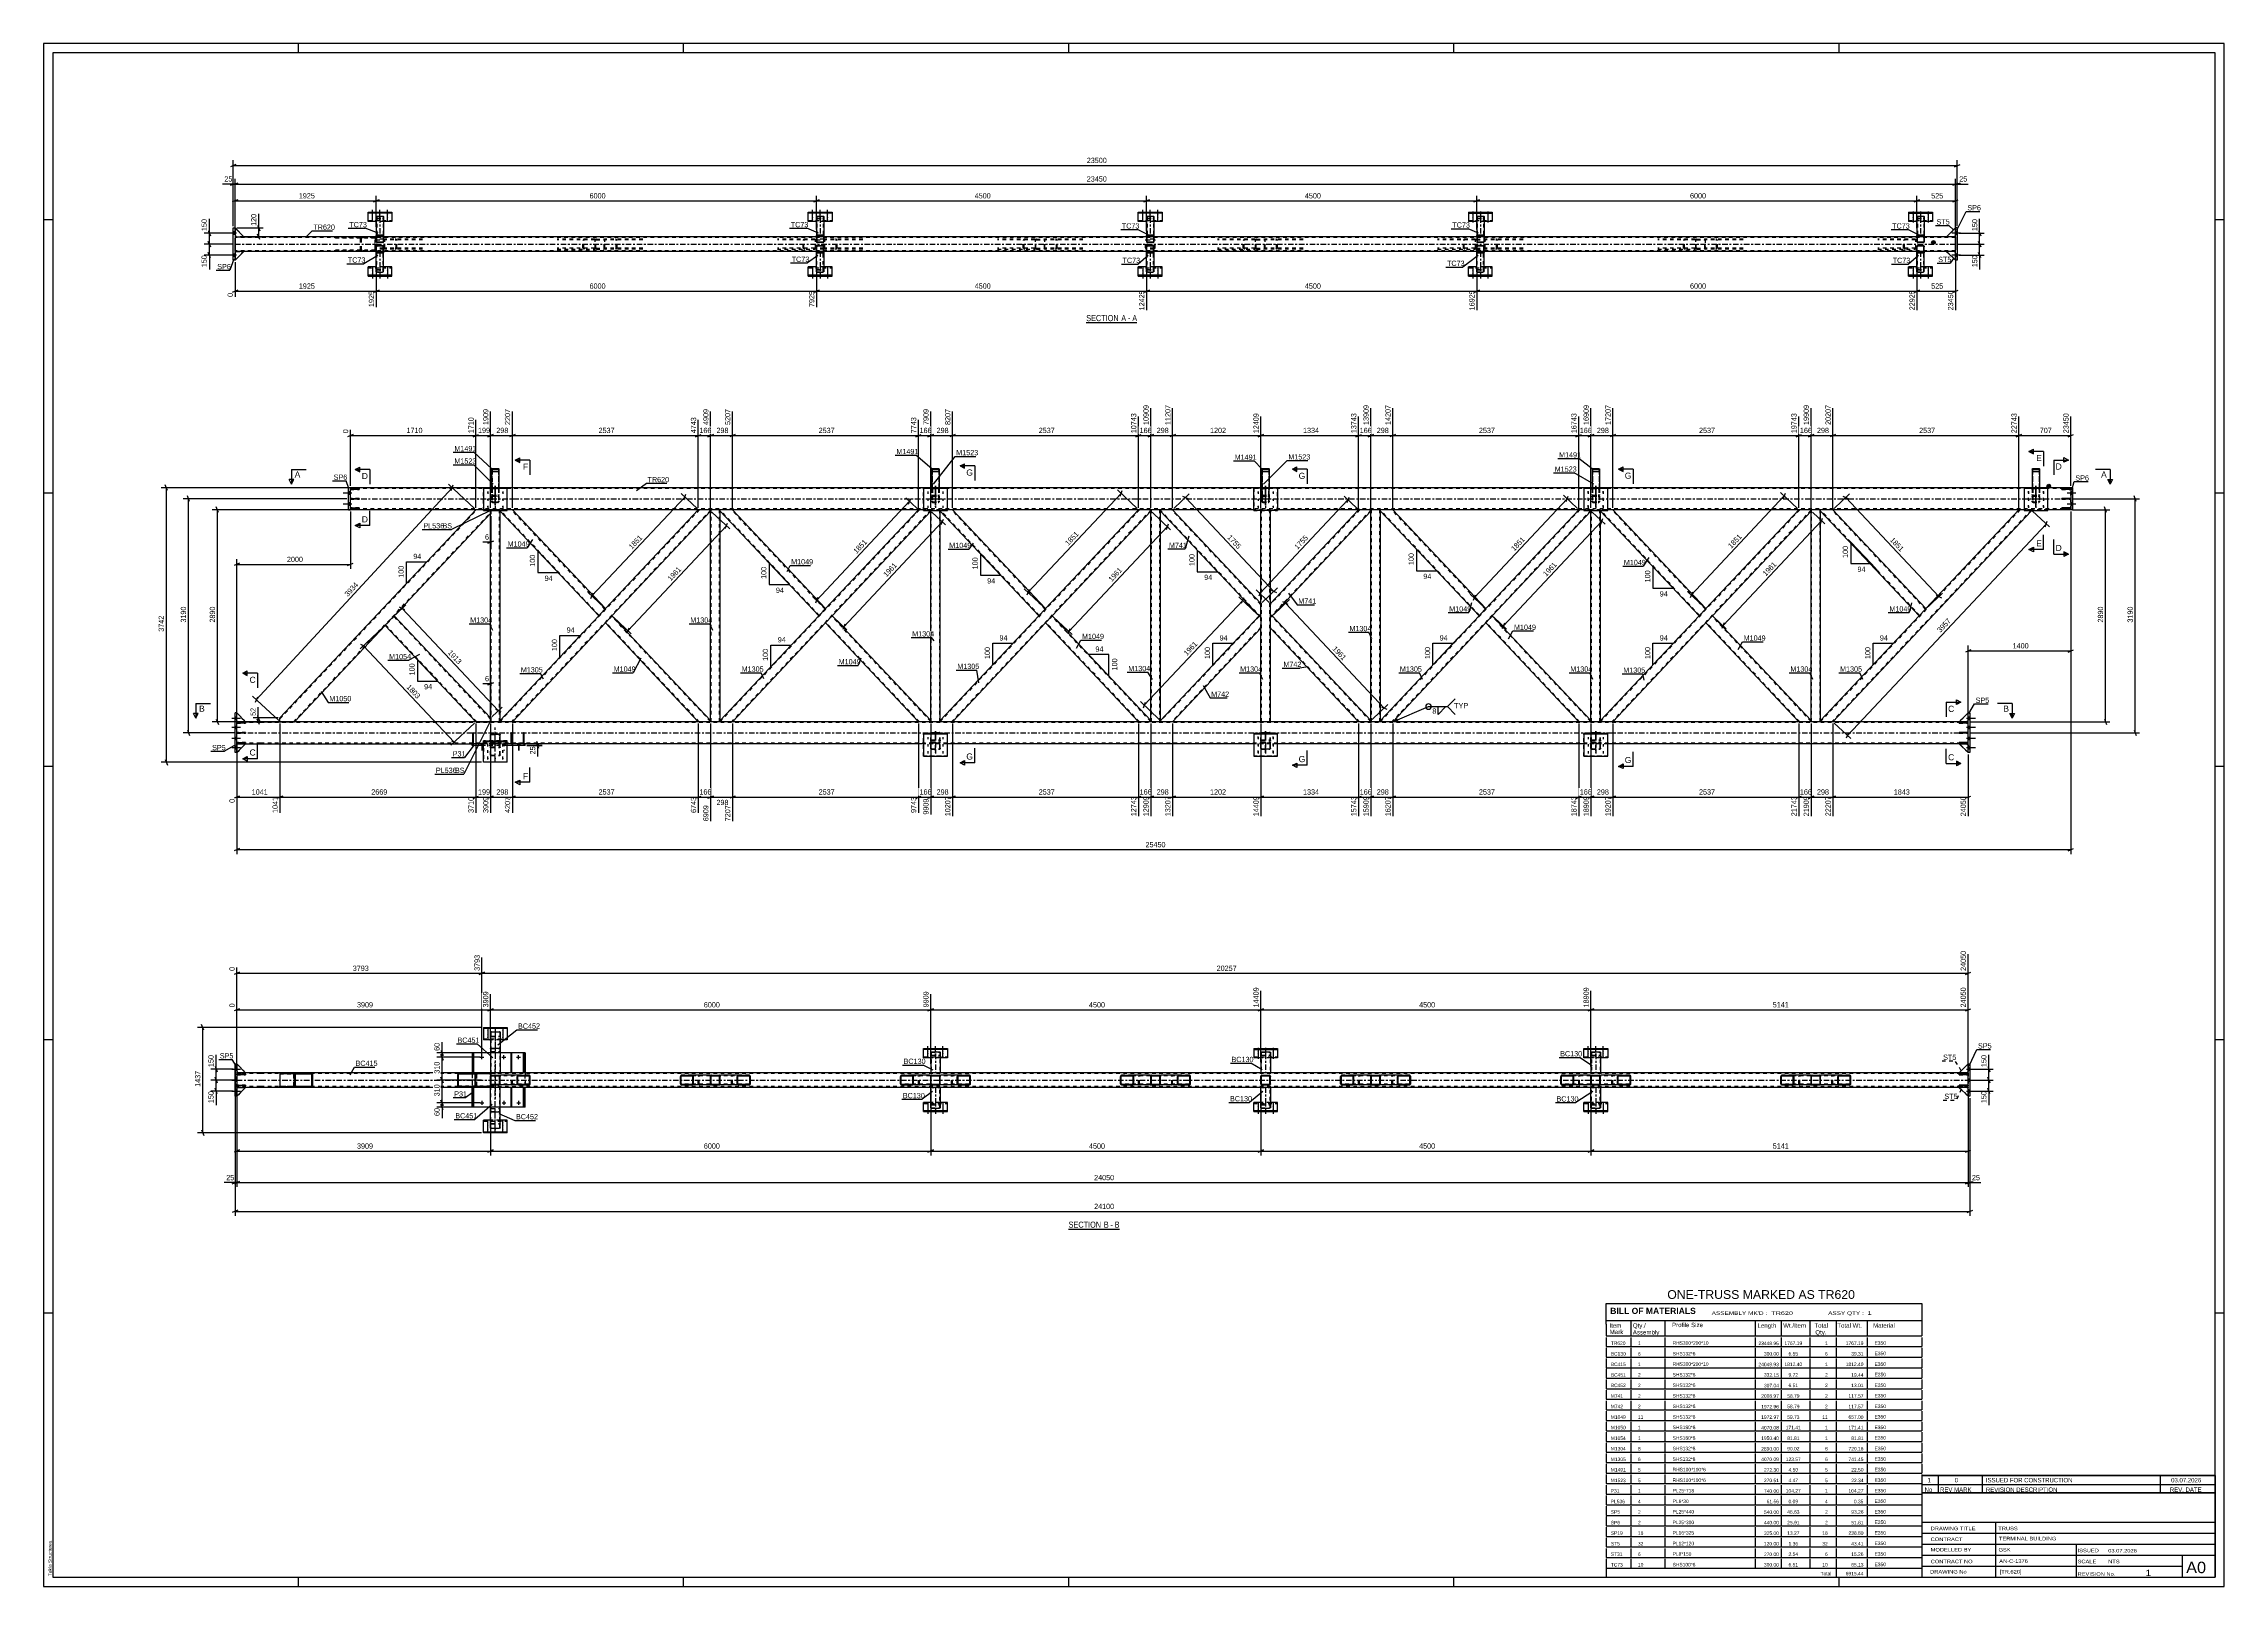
# Model space of a CAD drawing. Header units: millimetres. Extents: x -185 to 1004, y -593 to 248.
import ezdxf

# ---------------------------------------------------------------- set-up
doc = ezdxf.new("R2010")
doc.units = ezdxf.units.MM
doc.linetypes.add('DXK_LINE_DOT2', pattern=[3.9198, 1.9599, -1.9599])
doc.linetypes.add('DXK_LINE_DOT3', pattern=[5.9187, 2.979, -0.9799, 0.9799, -0.9799])
doc.styles.add('Arial', font='ARIAL.TTF', dxfattribs={"height": 0.2})
doc.styles.add('Arial Bold', font='ARIALBD.TTF', dxfattribs={"height": 0.2})
doc.styles.add('Arial Narrow', font='ARIALN.TTF', dxfattribs={"height": 0.2})

# ---------------------------------------------------------------- blocks, each defined once
blk = doc.blocks.new('Unknown-761544866-1163')
at = {"color": 5, "linetype": 'Continuous'}
for p, q in [((1003.6, 248.1), (-185.4, 248.1)), ((-185.4, 248.1), (-185.4, -592.9)), ((998.6, 243.1), (-180.4, 243.1)), ((-180.4, 243.1), (-180.4, -587.9)), ((-46.4, 243.1), (-46.4, 248.1)), ((163.6, 243.1), (163.6, 248.1)), ((373.6, 243.1), (373.6, 248.1)), ((583.6, 243.1), (583.6, 248.1)), ((793.6, 243.1), (793.6, 248.1)), ((998.6, -587.9), (998.6, 243.1)), ((1003.6, -592.9), (1003.6, 248.1)), ((-180.4, 152.1), (-185.4, 152.1)), ((1003.6, 152.1), (998.6, 152.1)), ((-180.4, 3.1), (-185.4, 3.1)), ((1003.6, 3.1), (998.6, 3.1)), ((-180.4, -145.9), (-185.4, -145.9)), ((1003.6, -145.9), (998.6, -145.9)), ((-180.4, -294.9), (-185.4, -294.9)), ((1003.6, -294.9), (998.6, -294.9)), ((-180.4, -443.9), (-185.4, -443.9)), ((1003.6, -443.9), (998.6, -443.9)), ((-185.4, -592.9), (1003.6, -592.9)), ((-180.4, -587.9), (998.6, -587.9)), ((-46.4, -592.9), (-46.4, -587.9)), ((163.6, -592.9), (163.6, -587.9)), ((373.6, -592.9), (373.6, -587.9)), ((583.6, -592.9), (583.6, -587.9)), ((793.6, -592.9), (793.6, -587.9))]:
    blk.add_line(p, q, dxfattribs=at)
at = {"color": 174, "linetype": 'Continuous', "style": 'Arial'}
blk.add_text('Tekla Structures', height=1.91, rotation=90, dxfattribs=at).set_placement((-180.9, -587.4))
blk = doc.blocks.new('Unknown-761544866-31285')
at = {"color": 7, "linetype": 'Continuous'}
for p, q in [((838.6, -532.4), (998.6, -532.4)), ((998.6, -532.4), (838.6, -532.4)), ((838.6, -532.4), (838.6, -537.4)), ((847.6, -532.4), (847.6, -537.4)), ((871.6, -532.4), (871.6, -537.4)), ((968.6, -532.4), (968.6, -537.4)), ((998.6, -532.4), (998.6, -537.4)), ((838.6, -537.4), (998.6, -537.4)), ((838.6, -537.4), (838.6, -541.9)), ((838.6, -537.4), (998.6, -537.4)), ((998.6, -541.9), (838.6, -541.9)), ((847.6, -537.4), (847.6, -541.9)), ((871.6, -537.4), (871.6, -541.9)), ((968.6, -537.4), (968.6, -541.9)), ((998.6, -537.4), (998.6, -541.9))]:
    blk.add_line(p, q, dxfattribs=at)
at = {"color": 7, "linetype": 'Continuous', "style": 'Arial Narrow'}
for s, height, width, p in [('1', 2.39, 1.196471, (841.8, -536.2)), ('0', 2.39, 1.196471, (856.6, -536.2)), ('ISSUED FOR CONSTRUCTION', 2.386, 1.196471, (873.6, -536.2)), ('03.07.2026', 2.39, 1.196471, (974.6, -536.2)), ('No', 2.39, 1.2, (840.2, -541.4)), ('REV MARK', 2.39, 1.2, (848.6, -541.4)), ('REVISION DESCRIPTION', 2.386, 1.2, (873.6, -541.4)), ('REV. DATE', 2.39, 1.2, (973.9, -541.4))]:
    blk.add_text(s, height=height, dxfattribs=dict(at, width=width)).set_placement(p)
blk = doc.blocks.new('Unknown-761544866-31286')
at = {"color": 7, "linetype": 'Continuous'}
for p, q in [((838.6, -541.9), (838.6, -587.9)), ((838.6, -541.9), (998.6, -541.9)), ((998.6, -541.9), (998.6, -587.9)), ((838.6, -557.9), (998.6, -557.9)), ((878.8, -557.9), (878.8, -587.9)), ((838.6, -563.9), (998.6, -563.9)), ((838.6, -569.9), (998.6, -569.9)), ((922.8, -569.9), (922.8, -587.9)), ((838.6, -575.9), (998.6, -575.9)), ((838.6, -581.9), (980.6, -581.9)), ((980.8, -587.9), (980.8, -575.9)), ((838.6, -587.9), (998.6, -587.9))]:
    blk.add_line(p, q, dxfattribs=at)
at = {"color": 7, "style": 'Arial Narrow'}
for s, height, width, p in [('CONTRACT', 1.91, 1.425378, (843.5, -568.2)), ('DRAWING TITLE', 1.909, 1.425378, (843.5, -562.3)), ('TRUSS', 1.91, 1.425378, (880.4, -562.3)), ('TERMINAL BUILDING', 1.909, 1.425378, (880.7, -567.8)), ('CONTRACT NO', 1.909, 1.425378, (843.5, -580.3)), ('MODELLED BY', 1.909, 1.425378, (843.5, -573.9)), ('GSK', 1.91, 1.425378, (880.5, -573.9)), ('AN-C-1376', 1.91, 1.425378, (880.9, -580.1)), ('SCALE', 1.91, 1.425378, (923.6, -580.3)), ('ISSUED', 1.91, 1.425378, (923.6, -574.3)), ('03.07.2026', 1.91, 1.425378, (940.3, -574.4)), ('A0', 6.2, 1.25, (982.8, -585.7)), ('DRAWING No', 1.91, 1.425378, (843.2, -585.9)), ('[TR.620]', 1.91, 1.425378, (881.1, -585.9)), ('REVISION No.', 1.909, 1.425378, (923.6, -587.1)), ('1', 3.34, 1.5, (960.6, -587.2))]:
    blk.add_text(s, height=height, dxfattribs=dict(at, width=width)).set_placement(p)
at = {"color": 7, "linetype": 'Continuous', "style": 'Arial Narrow', "width": 1.425378}
blk.add_text('NTS', height=1.91, dxfattribs=at).set_placement((940.3, -580.3))
blk = doc.blocks.new('Unknown-761544866-31287')
at = {"color": 7, "linetype": 'Continuous'}
for p, q in [((666.6, -438.7), (838.6, -438.7)), ((666.6, -449.9), (666.6, -438.7)), ((838.6, -438.7), (838.6, -449.9)), ((666.6, -447.9), (838.6, -447.9)), ((666.6, -449.9), (666.6, -454.9)), ((680.1, -447.9), (680.1, -456.4)), ((698.6, -447.9), (698.6, -456.4)), ((747.9, -447.9), (747.9, -456.4)), ((761.9, -447.9), (761.9, -456.4)), ((777.6, -447.9), (777.6, -456.4)), ((791.9, -447.9), (791.9, -456.4)), ((808.9, -447.9), (808.9, -456.4)), ((838.6, -449.9), (838.6, -456.4)), ((666.6, -454.9), (666.6, -456.4)), ((666.6, -456.4), (838.6, -456.4)), ((666.6, -457.2), (666.6, -462.2)), ((666.6, -462.2), (838.6, -462.2)), ((666.6, -462.9), (666.6, -467.9)), ((680.1, -457.2), (680.1, -462.2)), ((680.1, -462.9), (680.1, -467.9)), ((698.6, -457.2), (698.6, -462.2)), ((698.6, -462.9), (698.6, -467.9)), ((747.9, -457.2), (747.9, -462.2)), ((747.9, -462.9), (747.9, -467.9)), ((761.9, -457.2), (761.9, -462.2)), ((761.9, -462.9), (761.9, -467.9)), ((777.6, -457.2), (777.6, -462.2)), ((777.6, -462.9), (777.6, -467.9)), ((791.9, -457.2), (791.9, -462.2)), ((791.9, -462.9), (791.9, -467.9)), ((808.9, -457.2), (808.9, -462.2)), ((808.9, -462.9), (808.9, -467.9)), ((838.6, -457.2), (838.6, -462.2)), ((838.6, -462.9), (838.6, -467.9)), ((666.6, -467.9), (838.6, -467.9)), ((666.6, -468.7), (666.6, -473.7)), ((666.6, -473.7), (838.6, -473.7)), ((666.6, -474.4), (666.6, -479.4)), ((680.1, -468.7), (680.1, -473.7)), ((680.1, -474.4), (680.1, -479.4)), ((698.6, -468.7), (698.6, -473.7)), ((698.6, -474.4), (698.6, -479.4)), ((747.9, -468.7), (747.9, -473.7)), ((747.9, -474.4), (747.9, -479.4)), ((761.9, -468.7), (761.9, -473.7)), ((761.9, -474.4), (761.9, -479.4)), ((777.6, -468.7), (777.6, -473.7)), ((777.6, -474.4), (777.6, -479.4)), ((791.9, -468.7), (791.9, -473.7)), ((791.9, -474.4), (791.9, -479.4)), ((808.9, -468.7), (808.9, -473.7)), ((808.9, -474.4), (808.9, -479.4)), ((838.6, -468.7), (838.6, -473.7)), ((838.6, -474.4), (838.6, -479.4)), ((666.6, -479.4), (838.6, -479.4)), ((666.6, -480.2), (666.6, -485.2)), ((666.6, -485.2), (838.6, -485.2)), ((666.6, -485.9), (666.6, -490.9)), ((680.1, -480.2), (680.1, -485.2)), ((680.1, -485.9), (680.1, -490.9)), ((698.6, -480.2), (698.6, -485.2)), ((698.6, -485.9), (698.6, -490.9)), ((747.9, -480.2), (747.9, -485.2)), ((747.9, -485.9), (747.9, -490.9)), ((761.9, -480.2), (761.9, -485.2)), ((761.9, -485.9), (761.9, -490.9)), ((777.6, -480.2), (777.6, -485.2)), ((777.6, -485.9), (777.6, -490.9)), ((791.9, -480.2), (791.9, -485.2)), ((791.9, -485.9), (791.9, -490.9)), ((808.9, -480.2), (808.9, -485.2)), ((808.9, -485.9), (808.9, -490.9)), ((838.6, -480.2), (838.6, -485.2)), ((838.6, -485.9), (838.6, -490.9)), ((666.6, -490.9), (838.6, -490.9)), ((666.6, -491.7), (666.6, -496.7)), ((666.6, -496.7), (838.6, -496.7)), ((666.6, -497.4), (666.6, -502.4)), ((680.1, -491.7), (680.1, -496.7)), ((680.1, -497.4), (680.1, -502.4)), ((698.6, -491.7), (698.6, -496.7)), ((698.6, -497.4), (698.6, -502.4)), ((747.9, -491.7), (747.9, -496.7)), ((747.9, -497.4), (747.9, -502.4)), ((761.9, -491.7), (761.9, -496.7)), ((761.9, -497.4), (761.9, -502.4)), ((777.6, -491.7), (777.6, -496.7)), ((777.6, -497.4), (777.6, -502.4)), ((791.9, -491.7), (791.9, -496.7)), ((791.9, -497.4), (791.9, -502.4)), ((808.9, -491.7), (808.9, -496.7)), ((808.9, -497.4), (808.9, -502.4)), ((838.6, -491.7), (838.6, -496.7)), ((838.6, -497.4), (838.6, -502.4)), ((666.6, -502.4), (838.6, -502.4)), ((666.6, -503.2), (666.6, -508.2)), ((666.6, -508.2), (838.6, -508.2)), ((666.6, -508.9), (666.6, -513.9)), ((680.1, -503.2), (680.1, -508.2)), ((680.1, -508.9), (680.1, -513.9)), ((698.6, -503.2), (698.6, -508.2)), ((698.6, -508.9), (698.6, -513.9)), ((747.9, -503.2), (747.9, -508.2)), ((747.9, -508.9), (747.9, -513.9)), ((761.9, -503.2), (761.9, -508.2)), ((761.9, -508.9), (761.9, -513.9)), ((777.6, -503.2), (777.6, -508.2)), ((777.6, -508.9), (777.6, -513.9)), ((791.9, -503.2), (791.9, -508.2)), ((791.9, -508.9), (791.9, -513.9)), ((808.9, -503.2), (808.9, -508.2)), ((808.9, -508.9), (808.9, -513.9)), ((838.6, -503.2), (838.6, -508.2)), ((838.6, -508.9), (838.6, -513.9)), ((666.6, -513.9), (838.6, -513.9)), ((666.6, -514.7), (666.6, -519.7)), ((666.6, -519.7), (838.6, -519.7)), ((666.6, -520.4), (666.6, -525.4)), ((680.1, -514.7), (680.1, -519.7)), ((680.1, -520.4), (680.1, -525.4)), ((698.6, -514.7), (698.6, -519.7)), ((698.6, -520.4), (698.6, -525.4)), ((747.9, -514.7), (747.9, -519.7)), ((747.9, -520.4), (747.9, -525.4)), ((761.9, -514.7), (761.9, -519.7)), ((761.9, -520.4), (761.9, -525.4)), ((777.6, -514.7), (777.6, -519.7)), ((777.6, -520.4), (777.6, -525.4)), ((791.9, -514.7), (791.9, -519.7)), ((791.9, -520.4), (791.9, -525.4)), ((808.9, -514.7), (808.9, -519.7)), ((808.9, -520.4), (808.9, -525.4)), ((838.6, -514.7), (838.6, -519.7)), ((838.6, -520.4), (838.6, -525.4)), ((666.6, -525.4), (838.6, -525.4)), ((666.6, -526.2), (666.6, -531.2)), ((666.6, -531.2), (838.6, -531.2)), ((666.6, -531.9), (666.6, -536.9)), ((680.1, -526.2), (680.1, -531.2)), ((680.1, -531.9), (680.1, -536.9)), ((698.6, -526.2), (698.6, -531.2)), ((698.6, -531.9), (698.6, -536.9)), ((747.9, -526.2), (747.9, -531.2)), ((747.9, -531.9), (747.9, -536.9)), ((761.9, -526.2), (761.9, -531.2)), ((761.9, -531.9), (761.9, -536.9)), ((777.6, -526.2), (777.6, -531.2)), ((777.6, -531.9), (777.6, -536.9)), ((791.9, -526.2), (791.9, -531.2)), ((791.9, -531.9), (791.9, -536.9)), ((808.9, -526.2), (808.9, -531.2)), ((808.9, -531.9), (808.9, -536.9)), ((838.6, -526.2), (838.6, -531.2)), ((838.6, -531.9), (838.6, -536.9)), ((666.6, -536.9), (838.6, -536.9)), ((666.6, -537.7), (666.6, -542.7)), ((666.6, -542.7), (838.6, -542.7)), ((666.6, -543.4), (666.6, -548.4)), ((680.1, -537.7), (680.1, -542.7)), ((680.1, -543.4), (680.1, -548.4)), ((698.6, -537.7), (698.6, -542.7)), ((698.6, -543.4), (698.6, -548.4)), ((747.9, -537.7), (747.9, -542.7)), ((747.9, -543.4), (747.9, -548.4)), ((761.9, -537.7), (761.9, -542.7)), ((761.9, -543.4), (761.9, -548.4)), ((777.6, -537.7), (777.6, -542.7)), ((777.6, -543.4), (777.6, -548.4)), ((791.9, -537.7), (791.9, -542.7)), ((791.9, -543.4), (791.9, -548.4)), ((808.9, -537.7), (808.9, -542.7)), ((808.9, -543.4), (808.9, -548.4)), ((838.6, -537.7), (838.6, -542.7)), ((838.6, -543.4), (838.6, -548.4)), ((666.6, -548.4), (838.6, -548.4)), ((666.6, -549.2), (666.6, -554.2)), ((666.6, -554.2), (838.6, -554.2)), ((666.6, -554.9), (666.6, -559.9)), ((680.1, -549.2), (680.1, -554.2)), ((680.1, -554.9), (680.1, -559.9)), ((698.6, -549.2), (698.6, -554.2)), ((698.6, -554.9), (698.6, -559.9)), ((747.9, -549.2), (747.9, -554.2)), ((747.9, -554.9), (747.9, -559.9)), ((761.9, -549.2), (761.9, -554.2)), ((761.9, -554.9), (761.9, -559.9)), ((777.6, -549.2), (777.6, -554.2)), ((777.6, -554.9), (777.6, -559.9)), ((791.9, -549.2), (791.9, -554.2)), ((791.9, -554.9), (791.9, -559.9)), ((808.9, -549.2), (808.9, -554.2)), ((808.9, -554.9), (808.9, -559.9)), ((838.6, -549.2), (838.6, -554.2)), ((838.6, -554.9), (838.6, -559.9)), ((666.6, -559.9), (838.6, -559.9)), ((666.6, -560.7), (666.6, -565.7)), ((666.6, -565.7), (838.6, -565.7)), ((666.6, -566.4), (666.6, -571.4)), ((680.1, -560.7), (680.1, -565.7)), ((680.1, -566.4), (680.1, -571.4)), ((698.6, -560.7), (698.6, -565.7)), ((698.6, -566.4), (698.6, -571.4)), ((747.9, -560.7), (747.9, -565.7)), ((747.9, -566.4), (747.9, -571.4)), ((761.9, -560.7), (761.9, -565.7)), ((761.9, -566.4), (761.9, -571.4)), ((777.6, -560.7), (777.6, -565.7)), ((777.6, -566.4), (777.6, -571.4)), ((791.9, -560.7), (791.9, -565.7)), ((791.9, -566.4), (791.9, -571.4)), ((808.9, -560.7), (808.9, -565.7)), ((808.9, -566.4), (808.9, -571.4)), ((838.6, -560.7), (838.6, -565.7)), ((838.6, -566.4), (838.6, -571.4)), ((666.6, -571.4), (838.6, -571.4)), ((666.6, -572.2), (666.6, -577.2)), ((666.6, -577.2), (838.6, -577.2)), ((666.6, -577.9), (666.6, -582.9)), ((680.1, -572.2), (680.1, -577.2)), ((680.1, -577.9), (680.1, -582.9)), ((698.6, -572.2), (698.6, -577.2)), ((698.6, -577.9), (698.6, -582.9)), ((747.9, -572.2), (747.9, -577.2)), ((747.9, -577.9), (747.9, -582.9)), ((761.9, -572.2), (761.9, -577.2)), ((761.9, -577.9), (761.9, -582.9)), ((777.6, -572.2), (777.6, -577.2)), ((777.6, -577.9), (777.6, -582.9)), ((791.9, -572.2), (791.9, -577.2)), ((791.9, -577.9), (791.9, -582.9)), ((808.9, -572.2), (808.9, -577.2)), ((808.9, -577.9), (808.9, -582.9)), ((838.6, -572.2), (838.6, -577.2)), ((838.6, -577.9), (838.6, -582.9)), ((666.6, -582.9), (838.6, -582.9)), ((666.6, -582.9), (838.6, -582.9)), ((666.6, -582.9), (666.6, -587.9)), ((666.6, -587.9), (838.6, -587.9)), ((791.9, -582.9), (791.9, -587.9)), ((808.9, -582.9), (808.9, -587.9)), ((838.6, -582.9), (838.6, -587.9))]:
    blk.add_line(p, q, dxfattribs=at)
for s, height, style, p in [('Item', 2.39, 'Arial', (668.4, -451.9)), ('Qty./', 2.39, 'Arial', (681.1, -451.9)), ('Length', 2.39, 'Arial', (749.1, -451.9)), ('Wt./Item', 2.39, 'Arial', (763.1, -451.9)), ('Total', 2.39, 'Arial', (780.1, -451.9)), ('Total Wt.', 2.39, 'Arial', (792.6, -451.9)), ('Material', 2.39, 'Arial', (812.1, -451.9)), ('TR620', 1.91, 'Arial', (669.1, -461.3)), ('Assembly', 2.39, 'Arial', (681.1, -455.6)), ('1', 1.91, 'Arial', (683.9, -461.3)), ('RHS300*200*10', 1.91, 'Arial', (702.8, -461.2)), ('23449.95', 1.91, 'Arial', (749.6, -461.4)), ('1767.19', 1.91, 'Arial', (763.8, -461.3)), ('Qty.', 2.39, 'Arial', (780.6, -455.6)), ('1', 1.91, 'Arial', (785.9, -461.3)), ('1767.19', 1.91, 'Arial', (797.2, -461.3)), ('E350', 1.91, 'Arial', (812.9, -461.2)), ('BC130', 1.91, 'Arial', (669.1, -467.1)), ('BC415', 1.91, 'Arial', (669.1, -472.8)), ('6', 1.91, 'Arial', (683.9, -467.1)), ('1', 1.91, 'Arial', (683.9, -472.8)), ('SHS132*6', 1.91, 'Arial', (702.8, -467)), ('RHS300*200*10', 1.91, 'Arial', (702.8, -472.7)), ('24049.93', 1.91, 'Arial', (749.6, -472.9)), ('300.00', 1.91, 'Arial', (752.6, -467.1)), ('1812.40', 1.91, 'Arial', (763.8, -472.8)), ('6.55', 1.91, 'Arial', (766, -467.1)), ('6', 1.91, 'Arial', (785.9, -467.1)), ('1', 1.91, 'Arial', (785.9, -472.8)), ('1812.40', 1.91, 'Arial', (797.2, -472.8)), ('39.31', 1.91, 'Arial', (800.2, -467.1)), ('E350', 1.91, 'Arial', (812.9, -466.9)), ('E350', 1.91, 'Arial', (812.9, -472.7)), ('BC451', 1.91, 'Arial', (669.1, -478.6)), ('BC452', 1.91, 'Arial', (669.1, -484.3)), ('2', 1.91, 'Arial', (683.9, -478.6)), ('2', 1.91, 'Arial', (683.9, -484.3)), ('SHS132*6', 1.91, 'Arial', (702.8, -478.5)), ('SHS132*6', 1.91, 'Arial', (702.8, -484.2)), ('332.15', 1.91, 'Arial', (752.6, -478.6)), ('307.04', 1.91, 'Arial', (752.6, -484.4)), ('9.72', 1.91, 'Arial', (766, -478.6)), ('6.51', 1.91, 'Arial', (766, -484.3)), ('2', 1.91, 'Arial', (785.9, -478.6)), ('2', 1.91, 'Arial', (785.9, -484.3)), ('19.44', 1.91, 'Arial', (800.2, -478.6)), ('13.01', 1.91, 'Arial', (800.2, -484.3)), ('E350', 1.91, 'Arial', (812.9, -478.4)), ('E350', 1.91, 'Arial', (812.9, -484.2)), ('M741', 1.91, 'Arial', (669.1, -490.1)), ('M742', 1.91, 'Arial', (669.1, -495.8)), ('2', 1.91, 'Arial', (683.9, -490.1)), ('2', 1.91, 'Arial', (683.9, -495.8)), ('SHS132*8', 1.91, 'Arial', (702.8, -490)), ('SHS132*8', 1.91, 'Arial', (702.8, -495.7)), ('2008.97', 1.91, 'Arial', (751.1, -490.1)), ('1972.96', 1.91, 'Arial', (751.1, -495.9)), ('58.79', 1.91, 'Arial', (765.3, -490.1)), ('58.79', 1.91, 'Arial', (765.3, -495.8)), ('2', 1.91, 'Arial', (785.9, -490.1)), ('2', 1.91, 'Arial', (785.9, -495.8)), ('117.57', 1.91, 'Arial', (798.7, -490.1)), ('117.57', 1.91, 'Arial', (798.7, -495.8)), ('E350', 1.91, 'Arial', (812.9, -489.9)), ('E350', 1.91, 'Arial', (812.9, -495.7)), ('M1049', 1.91, 'Arial', (669.1, -501.6)), ('M1050', 1.91, 'Arial', (669.1, -507.3)), ('M1054', 1.91, 'Arial', (669.1, -513.1)), ('11', 1.91, 'Arial', (683.9, -501.6)), ('1', 1.91, 'Arial', (683.9, -507.3)), ('1', 1.91, 'Arial', (683.9, -513.1)), ('SHS132*8', 1.91, 'Arial', (702.8, -501.5)), ('SHS180*8', 1.91, 'Arial', (702.8, -507.2)), ('SHS180*8', 1.91, 'Arial', (702.8, -513)), ('4070.08', 1.91, 'Arial', (751.1, -507.4)), ('1972.97', 1.91, 'Arial', (751.1, -501.6)), ('1950.40', 1.91, 'Arial', (751.1, -513.1)), ('171.41', 1.91, 'Arial', (764.5, -507.3)), ('59.73', 1.91, 'Arial', (765.3, -501.6)), ('81.81', 1.91, 'Arial', (765.3, -513.1)), ('11', 1.91, 'Arial', (784.4, -501.6)), ('1', 1.91, 'Arial', (785.9, -507.3)), ('1', 1.91, 'Arial', (785.9, -513.1)), ('657.00', 1.91, 'Arial', (798.7, -501.6)), ('171.41', 1.91, 'Arial', (798.7, -507.3)), ('81.81', 1.91, 'Arial', (800.2, -513.1)), ('E350', 1.91, 'Arial', (812.9, -501.4)), ('E350', 1.91, 'Arial', (812.9, -507.2)), ('E350', 1.91, 'Arial', (812.9, -512.9)), ('M1304', 1.91, 'Arial', (669.1, -518.8)), ('M1305', 1.91, 'Arial', (669.1, -524.6)), ('8', 1.91, 'Arial', (683.9, -518.8)), ('6', 1.91, 'Arial', (683.9, -524.6)), ('SHS132*8', 1.91, 'Arial', (702.8, -518.7)), ('SHS132*8', 1.91, 'Arial', (702.8, -524.5)), ('4070.09', 1.91, 'Arial', (751.1, -524.6)), ('2890.00', 1.91, 'Arial', (751.1, -518.9)), ('123.57', 1.91, 'Arial', (764.5, -524.6)), ('90.02', 1.91, 'Arial', (765.3, -518.8)), ('8', 1.91, 'Arial', (785.9, -518.8)), ('6', 1.91, 'Arial', (785.9, -524.6)), ('720.16', 1.91, 'Arial', (798.7, -518.8)), ('741.45', 1.91, 'Arial', (798.7, -524.6)), ('E350', 1.91, 'Arial', (812.9, -518.7)), ('E350', 1.91, 'Arial', (812.9, -524.4)), ('M1491', 1.91, 'Arial', (669.1, -530.3)), ('M1523', 1.91, 'Arial', (669.1, -536.1)), ('5', 1.91, 'Arial', (683.9, -530.3)), ('5', 1.91, 'Arial', (683.9, -536.1)), ('RHS100*100*6', 1.91, 'Arial', (702.8, -530.2)), ('RHS100*100*6', 1.91, 'Arial', (702.8, -536)), ('272.30', 1.91, 'Arial', (752.6, -530.4)), ('270.51', 1.91, 'Arial', (752.6, -536.1)), ('4.50', 1.91, 'Arial', (766, -530.3)), ('4.47', 1.91, 'Arial', (766, -536.1)), ('5', 1.91, 'Arial', (785.9, -530.3)), ('5', 1.91, 'Arial', (785.9, -536.1)), ('22.50', 1.91, 'Arial', (800.2, -530.3)), ('22.34', 1.91, 'Arial', (800.2, -536.1)), ('E350', 1.91, 'Arial', (812.9, -530.2)), ('E350', 1.91, 'Arial', (812.9, -535.9)), ('P31', 1.91, 'Arial', (669.1, -541.8)), ('PL536', 1.91, 'Arial', (669.1, -547.6)), ('4', 1.91, 'Arial', (683.9, -547.6)), ('1', 1.91, 'Arial', (683.9, -541.8)), ('PL25*718', 1.91, 'Arial', (702.8, -541.7)), ('PL6*30', 1.91, 'Arial', (702.8, -547.5)), ('740.00', 1.91, 'Arial', (752.6, -541.9)), ('61.56', 1.91, 'Arial', (754.1, -547.6)), ('104.27', 1.91, 'Arial', (764.5, -541.8)), ('0.09', 1.91, 'Arial', (766, -547.6)), ('4', 1.91, 'Arial', (785.9, -547.6)), ('1', 1.91, 'Arial', (785.9, -541.8)), ('104.27', 1.91, 'Arial', (798.7, -541.8)), ('0.35', 1.91, 'Arial', (801.6, -547.6)), ('E350', 1.91, 'Arial', (812.9, -541.7)), ('E350', 1.91, 'Arial', (812.9, -547.4)), ('SP5', 1.91, 'Arial', (669.1, -553.3)), ('SP6', 1.91, 'Arial', (669.1, -559.1)), ('2', 1.91, 'Arial', (683.9, -553.3)), ('2', 1.91, 'Arial', (683.9, -559.1)), ('PL25*440', 1.91, 'Arial', (702.8, -553.2)), ('PL25*300', 1.91, 'Arial', (702.8, -559)), ('440.00', 1.91, 'Arial', (752.6, -559.1)), ('540.00', 1.91, 'Arial', (752.6, -553.4)), ('46.63', 1.91, 'Arial', (765.3, -553.3)), ('25.91', 1.91, 'Arial', (765.3, -559.1)), ('2', 1.91, 'Arial', (785.9, -553.3)), ('2', 1.91, 'Arial', (785.9, -559.1)), ('93.26', 1.91, 'Arial', (800.2, -553.3)), ('51.81', 1.91, 'Arial', (800.2, -559.1)), ('E350', 1.91, 'Arial', (812.9, -553.2)), ('E350', 1.91, 'Arial', (812.9, -558.9)), ('SP19', 1.91, 'Arial', (669.1, -564.8)), ('ST5', 1.91, 'Arial', (669.1, -570.6)), ('32', 1.91, 'Arial', (683.9, -570.6)), ('18', 1.91, 'Arial', (683.9, -564.8)), ('PL16*325', 1.91, 'Arial', (702.8, -564.7)), ('PL12*120', 1.91, 'Arial', (702.8, -570.5)), ('325.00', 1.91, 'Arial', (752.6, -564.9)), ('120.00', 1.91, 'Arial', (752.6, -570.6)), ('13.27', 1.91, 'Arial', (765.3, -564.8)), ('1.36', 1.91, 'Arial', (766, -570.6)), ('32', 1.91, 'Arial', (784.4, -570.6)), ('18', 1.91, 'Arial', (784.4, -564.8)), ('238.80', 1.91, 'Arial', (798.7, -564.8)), ('43.41', 1.91, 'Arial', (800.2, -570.6)), ('E350', 1.91, 'Arial', (812.9, -564.7)), ('E350', 1.91, 'Arial', (812.9, -570.4)), ('TC73', 1.91, 'Arial', (669.1, -582.1)), ('ST31', 1.91, 'Arial', (669.1, -576.3)), ('6', 1.91, 'Arial', (683.9, -576.3)), ('10', 1.91, 'Arial', (683.9, -582.1)), ('SHS100*8', 1.91, 'Arial', (702.8, -582)), ('PL8*150', 1.91, 'Arial', (702.8, -576.2)), ('270.00', 1.91, 'Arial', (752.6, -576.4)), ('300.00', 1.91, 'Arial', (752.6, -582.1)), ('2.54', 1.91, 'Arial', (766, -576.3)), ('6.51', 1.91, 'Arial', (766, -582.1)), ('10', 1.91, 'Arial', (784.4, -582.1)), ('6', 1.91, 'Arial', (785.9, -576.3)), ('65.13', 1.91, 'Arial', (800.2, -582.1)), ('15.26', 1.91, 'Arial', (800.2, -576.3)), ('E350', 1.91, 'Arial', (812.9, -576.2)), ('E350', 1.91, 'Arial', (812.9, -581.9)), ('Total', 1.91, 'Arial Narrow', (783.5, -586.9)), ('6915.44', 1.91, 'Arial', (797.2, -586.9))]:
    blk.add_text(s, height=height, dxfattribs=dict(at, style=style)).set_placement(p)
at = {"color": 7}
for s, height, style, p in [('BILL OF MATERIALS', 3.34, 'Arial Bold', (668.8, -444.4)), ('Profile Size', 2.388, 'Arial', (702.5, -451.6)), ('Mark', 2.39, 'Arial', (668.5, -455.4))]:
    blk.add_text(s, height=height, dxfattribs=dict(at, style=style)).set_placement(p)
at = {"color": 7, "linetype": 'Continuous', "style": 'Arial Narrow'}
for s, height, width, p in [("ASSEMBLY MK'D :", 1.909, 1.6, (724.1, -444.9)), ('TR620', 1.91, 1.794707, (756.6, -444.9)), ('ASSY QTY :', 1.91, 1.6, (787.6, -444.9)), ('1', 1.91, 1.794707, (809.1, -444.9))]:
    blk.add_text(s, height=height, dxfattribs=dict(at, width=width)).set_placement(p)
blk = doc.blocks.new('Unknown-761544866-31288')
at = {"color": 2, "linetype": 'Continuous'}
blk.add_line((692.6, -438.7), (810.1, -438.7), dxfattribs=at)
at = {"color": 7, "style": 'Arial'}
blk.add_text('ONE-TRUSS MARKED AS TR620', height=4.775, dxfattribs=at).set_placement((699.9, -436.2))
blk = doc.blocks.new('Unknown-761544866-12 - 4503')
at = {"color": 6, "linetype": 'Continuous'}
blk.add_line((383.1, 96), (410.7, 96), dxfattribs=at)
at = {"color": 0, "linetype": 'Continuous'}
blk.add_wipeout([(401.2, 96.8), (401.2, 100.3), (383.1, 100.3), (383.1, 96.8)], dxfattribs=at)
blk.add_wipeout([(404.8, 96.8), (404.8, 100.3), (402.2, 100.3), (402.2, 96.8)], dxfattribs=at)
at = {"color": 7, "linetype": 'Continuous', "style": 'Arial Narrow'}
blk.add_text('SECTION ', height=3.34, dxfattribs=at).set_placement((383.1, 96.8))
at = {"color": 0, "linetype": 'Continuous'}
blk.add_wipeout([(407.1, 96.8), (407.1, 100.3), (405.8, 100.3), (405.8, 96.8)], dxfattribs=at)
blk.add_wipeout([(410.7, 96.8), (410.7, 100.3), (408.2, 100.3), (408.2, 96.8)], dxfattribs=at)
at = {"color": 7, "linetype": 'Continuous', "style": 'Arial Narrow'}
for s, p in [('A', (402.2, 96.8)), ('-', (405.8, 96.8)), ('A', (408.2, 96.8))]:
    blk.add_text(s, height=3.34, dxfattribs=at).set_placement(p)
blk = doc.blocks.new('Unknown-761544866-13 - 5101')
at = {"color": 6, "linetype": 'Continuous'}
blk.add_line((373.5, -398.2), (401.2, -398.2), dxfattribs=at)
at = {"color": 0, "linetype": 'Continuous'}
blk.add_wipeout([(391.6, -397.4), (391.6, -393.9), (373.5, -393.9), (373.5, -397.4)], dxfattribs=at)
blk.add_wipeout([(395.2, -397.4), (395.2, -393.9), (392.7, -393.9), (392.7, -397.4)], dxfattribs=at)
at = {"color": 7, "linetype": 'Continuous', "style": 'Arial Narrow'}
blk.add_text('SECTION ', height=3.34, dxfattribs=at).set_placement((373.5, -397.4))
at = {"color": 0, "linetype": 'Continuous'}
blk.add_wipeout([(397.5, -397.4), (397.5, -393.9), (396.3, -393.9), (396.3, -397.4)], dxfattribs=at)
blk.add_wipeout([(401.2, -397.4), (401.2, -393.9), (398.6, -393.9), (398.6, -397.4)], dxfattribs=at)
at = {"color": 7, "linetype": 'Continuous', "style": 'Arial Narrow'}
for s, p in [('B', (392.7, -397.4)), ('-', (396.3, -397.4)), ('B', (398.6, -397.4))]:
    blk.add_text(s, height=3.34, dxfattribs=at).set_placement(p)
blk = doc.blocks.new('Part-761544866-1408 - 1400')
at = {"color": 2, "linetype": 'Continuous'}
for p, q in [((478.9, 16.2), (478.9, 16.3)), ((478.9, 16.3), (479, 16.3)), ((478.9, 16.2), (478.9, 6)), ((479, 16.3), (479.2, 16.4)), ((479.2, 16.4), (479.4, 16.4)), ((479.4, 16.4), (482.4, 16.4)), ((482.4, 16.4), (482.6, 16.4)), ((482.6, 16.4), (482.8, 16.3)), ((482.8, 16.3), (482.9, 16.3)), ((482.9, 16.3), (482.9, 16.2)), ((482.9, 16.2), (482.9, 16.2))]:
    blk.add_line(p, q, dxfattribs=at)
at = {"color": 7, "linetype": 'DXK_LINE_DOT2'}
for p, q in [((478.9, 15), (478.9, 15.1)), ((479, 15), (478.9, 15)), ((479.2, 15), (479, 15)), ((479.2, 16.3), (479.1, 16.2)), ((479.1, 16.2), (479.1, 5.7)), ((479.1, 15.1), (479.2, 15.1)), ((479.3, 16.3), (479.2, 16.3)), ((479.2, 16.3), (479.2, 16.3)), ((479.2, 15.1), (479.2, 15.1)), ((479.2, 15.1), (479.3, 15)), ((479.4, 14.9), (479.2, 15)), ((479.4, 16.3), (479.3, 16.3)), ((479.3, 15), (479.4, 15)), ((479.4, 16.3), (482.4, 16.3)), ((479.4, 15), (482.4, 15)), ((479.4, 14.9), (482.4, 14.9)), ((482.5, 16.3), (482.4, 16.3)), ((482.4, 15), (482.5, 15)), ((482.6, 15), (482.4, 14.9)), ((482.6, 16.3), (482.5, 16.3)), ((482.5, 15), (482.6, 15.1)), ((482.7, 16.2), (482.6, 16.3)), ((482.6, 16.3), (482.6, 16.3)), ((482.6, 15.1), (482.6, 15.1)), ((482.6, 15.1), (482.7, 15.1)), ((482.8, 15), (482.6, 15)), ((482.7, 16.2), (482.7, 5.7)), ((482.9, 15), (482.8, 15)), ((482.9, 16.2), (482.9, 5.7)), ((482.9, 15.1), (482.9, 15)), ((482.9, 6), (478.9, 6)), ((478.9, 6), (478.9, 5.7)), ((478.9, 5.8), (479.1, 5.8)), ((478.9, 5.7), (478.9, 5.6)), ((478.9, 5.6), (479, 5.6)), ((479, 5.6), (479.2, 5.5)), ((479.2, 5.6), (479.1, 5.7)), ((479.3, 5.6), (479.2, 5.6)), ((479.2, 5.6), (479.2, 5.6)), ((479.2, 5.5), (479.4, 5.5)), ((479.4, 5.6), (479.3, 5.6)), ((479.4, 5.6), (482.4, 5.6)), ((479.4, 5.5), (482.4, 5.5)), ((482.5, 5.6), (482.4, 5.6)), ((482.4, 5.5), (482.6, 5.5)), ((482.6, 5.6), (482.5, 5.6)), ((482.7, 5.7), (482.6, 5.6)), ((482.6, 5.5), (482.8, 5.6)), ((482.6, 5.6), (482.6, 5.6)), ((482.7, 5.8), (482.9, 5.8)), ((482.8, 5.6), (482.9, 5.6)), ((482.9, 5.6), (482.9, 5.7))]:
    blk.add_line(p, q, dxfattribs=at)
blk = doc.blocks.new('Part-761544866-1403 - 1400')
at = {"color": 2, "linetype": 'Continuous'}
for p, q in [((59.1, 16.3), (58.9, 16.2)), ((58.9, 16.2), (58.9, 6)), ((58.9, 16.2), (58.9, 16.2)), ((58.9, 15.1), (58.9, 15)), ((58.9, 15), (59.1, 14.9)), ((59.2, 16.3), (59.1, 16.3)), ((59.1, 14.9), (59.2, 14.9)), ((59.4, 16.3), (59.2, 16.3)), ((59.2, 16.2), (59.2, 15.1)), ((59.2, 16.2), (59.2, 16.2)), ((59.2, 16.2), (59.2, 16.2)), ((59.2, 16.2), (59.3, 16.2)), ((59.2, 15), (59.2, 15.1)), ((59.3, 15), (59.2, 15)), ((59.2, 15), (59.2, 15)), ((59.2, 14.9), (59.4, 14.9)), ((59.3, 16.2), (59.4, 16.2)), ((59.4, 15), (59.3, 15)), ((59.4, 16.3), (62.4, 16.3)), ((59.4, 16.2), (62.4, 16.2)), ((59.4, 15), (62.4, 15)), ((59.4, 14.9), (62.4, 14.9)), ((62.6, 16.3), (62.4, 16.3)), ((62.4, 16.2), (62.5, 16.2)), ((62.5, 15), (62.4, 15)), ((62.4, 14.9), (62.6, 14.9)), ((62.5, 16.2), (62.6, 16.2)), ((62.6, 15), (62.5, 15)), ((62.8, 16.3), (62.6, 16.3)), ((62.6, 16.2), (62.7, 16.2)), ((62.7, 15), (62.6, 15)), ((62.6, 14.9), (62.8, 14.9)), ((62.7, 16.2), (62.7, 15.1)), ((62.7, 16.2), (62.7, 16.2)), ((62.7, 15.1), (62.7, 15)), ((62.9, 16.2), (62.8, 16.3)), ((62.8, 14.9), (62.9, 15)), ((62.9, 16.2), (62.9, 6)), ((62.9, 16.2), (62.9, 16.2)), ((62.9, 15), (62.9, 15.1))]:
    blk.add_line(p, q, dxfattribs=at)
at = {"color": 7, "linetype": 'DXK_LINE_DOT2'}
for p, q in [((59.2, 15.1), (59.2, 5.7)), ((62.7, 15.1), (62.7, 5.7)), ((62.9, 6), (58.9, 6)), ((58.9, 6), (58.9, 5.7)), ((58.9, 5.8), (59.2, 5.8)), ((58.9, 5.6), (58.9, 5.7)), ((59.1, 5.6), (58.9, 5.6)), ((59.2, 5.5), (59.1, 5.6)), ((59.2, 5.7), (59.2, 5.7)), ((59.2, 5.7), (59.2, 5.6)), ((59.2, 5.6), (59.3, 5.6)), ((59.4, 5.5), (59.2, 5.5)), ((59.3, 5.6), (59.4, 5.6)), ((59.4, 5.6), (62.4, 5.6)), ((59.4, 5.5), (62.4, 5.5)), ((62.4, 5.6), (62.5, 5.6)), ((62.6, 5.5), (62.4, 5.5)), ((62.5, 5.6), (62.6, 5.6)), ((62.6, 5.6), (62.7, 5.7)), ((62.8, 5.6), (62.6, 5.5)), ((62.7, 5.8), (62.9, 5.8)), ((62.7, 5.7), (62.7, 5.7)), ((62.9, 5.6), (62.8, 5.6)), ((62.9, 6), (62.9, 5.7)), ((62.9, 5.7), (62.9, 5.6))]:
    blk.add_line(p, q, dxfattribs=at)
blk = doc.blocks.new('Part-761544866-1613 - 1400')
at = {"color": 7, "linetype": 'DXK_LINE_DOT2'}
for p, q in [((298.9, 5.4), (298.9, 5.1)), ((298.9, 5.1), (298.9, -1.4)), ((298.9, 2.2), (298.9, 2)), ((298.9, 1.4), (299.1, 1.5)), ((298.9, 1.1), (298.9, 1.4)), ((299.1, 1.5), (299.3, 1.7)), ((299.2, 5.1), (299.2, 5.3)), ((299.2, 5.1), (299.2, -1.4)), ((299.2, 2.1), (299.2, 2.2)), ((299.3, 1.3), (299.2, 1.2)), ((299.2, 1.2), (299.2, 1.1)), ((299.5, 5.8), (299.3, 5.8)), ((299.3, 1.7), (299.5, 1.7)), ((299.3, 1.6), (299.5, 1.6)), ((299.4, 1.4), (299.3, 1.3)), ((299.4, 5.5), (299.5, 5.5)), ((299.5, 1.9), (299.4, 1.9)), ((299.5, 1.4), (299.4, 1.4)), ((299.5, 5.8), (302.3, 5.8)), ((299.5, 5.5), (302.3, 5.5)), ((299.5, 1.9), (302.3, 1.9)), ((299.5, 1.7), (302.3, 1.7)), ((299.5, 1.6), (302.3, 1.6)), ((299.5, 1.4), (302.3, 1.4)), ((302.5, 5.8), (302.3, 5.8)), ((302.3, 5.5), (302.4, 5.5)), ((302.4, 1.9), (302.3, 1.9)), ((302.3, 1.7), (302.5, 1.7)), ((302.3, 1.6), (302.5, 1.6)), ((302.4, 1.4), (302.3, 1.4)), ((302.5, 1.3), (302.4, 1.4)), ((302.5, 1.7), (302.7, 1.5)), ((302.6, 1.2), (302.5, 1.3)), ((302.6, 5.3), (302.6, 5.1)), ((302.6, 5.1), (302.6, -1.4)), ((302.6, 2.2), (302.6, 2.1)), ((302.6, 1.1), (302.6, 1.2)), ((302.7, 1.5), (302.9, 1.4)), ((302.9, 5.1), (302.9, 5.4)), ((302.9, 5.1), (302.9, -1.4)), ((302.9, 2), (302.9, 2.2)), ((302.9, 1.4), (302.9, 1.1)), ((298.9, -1.7), (298.9, -1.4)), ((299.1, -1.9), (298.9, -1.7)), ((299.3, -2), (299.1, -1.9)), ((299.2, -1.4), (299.2, -1.6)), ((299.2, -1.6), (299.3, -1.6)), ((299.3, -1.6), (299.4, -1.7)), ((299.5, -2), (299.3, -2)), ((299.4, -1.7), (299.5, -1.7)), ((299.5, -1.7), (302.3, -1.7)), ((299.5, -2), (302.3, -2)), ((302.3, -1.7), (302.4, -1.7)), ((302.5, -2), (302.3, -2)), ((302.4, -1.7), (302.5, -1.6)), ((302.5, -1.6), (302.6, -1.6)), ((302.7, -1.9), (302.5, -2)), ((302.6, -1.6), (302.6, -1.4)), ((302.9, -1.7), (302.7, -1.9)), ((302.9, -1.4), (302.9, -1.7))]:
    blk.add_line(p, q, dxfattribs=at)
at = {"color": 7, "linetype": 'DXK_LINE_DOT3'}
blk.add_line((300.9, -3.6), (300.9, 7.1), dxfattribs=at)
at = {"color": 7, "linetype": 'DXK_LINE_DOT2'}
for centre, radius, start, end in [((299.6, 5.2), 0.662, 114.32, 159.2417), ((299.6, 2.2), 0.662, 200.7583, 245.68), ((299.6, 5.2), 0.331, 114.32, 159.2417), ((299.6, 2.2), 0.331, 200.7583, 245.68), ((302.2, 5.2), 0.331, 20.7583, 65.68), ((302.2, 2.2), 0.331, 294.32, 339.2417), ((302.2, 5.2), 0.662, 20.7583, 65.68), ((302.2, 2.2), 0.662, 294.32, 339.2417)]:
    blk.add_arc(centre, radius, start, end, dxfattribs=at)
blk = doc.blocks.new('Part-761544866-1404 - 1400')
at = {"color": 2, "linetype": 'Continuous'}
for p, q in [((58.9, 16.2), (58.9, 16.3)), ((58.9, 16.3), (59.1, 16.3)), ((58.9, 16.2), (58.9, 6)), ((59.1, 16.3), (59.2, 16.4)), ((59.2, 16.4), (59.4, 16.4)), ((59.4, 16.4), (62.4, 16.4)), ((62.4, 16.4), (62.6, 16.4)), ((62.6, 16.4), (62.8, 16.3)), ((62.8, 16.3), (62.9, 16.3)), ((62.9, 16.3), (62.9, 16.2)), ((62.9, 16.2), (62.9, 16.2))]:
    blk.add_line(p, q, dxfattribs=at)
at = {"color": 7, "linetype": 'DXK_LINE_DOT2'}
for p, q in [((58.9, 15), (58.9, 15.1)), ((59.1, 15), (58.9, 15)), ((59.2, 16.3), (59.1, 16.2)), ((59.1, 16.2), (59.1, 5.7)), ((59.1, 15.1), (59.2, 15.1)), ((59.2, 15), (59.1, 15)), ((59.3, 16.3), (59.2, 16.3)), ((59.2, 16.3), (59.2, 16.3)), ((59.2, 15.1), (59.2, 15.1)), ((59.2, 15.1), (59.3, 15)), ((59.4, 14.9), (59.2, 15)), ((59.4, 16.3), (59.3, 16.3)), ((59.3, 15), (59.4, 15)), ((59.4, 16.3), (62.4, 16.3)), ((59.4, 15), (62.4, 15)), ((59.4, 14.9), (62.4, 14.9)), ((62.5, 16.3), (62.4, 16.3)), ((62.4, 15), (62.5, 15)), ((62.6, 15), (62.4, 14.9)), ((62.6, 16.3), (62.5, 16.3)), ((62.5, 15), (62.6, 15.1)), ((62.7, 16.3), (62.6, 16.3)), ((62.6, 15.1), (62.7, 15.1)), ((62.8, 15), (62.6, 15)), ((62.7, 16.2), (62.7, 16.3)), ((62.7, 16.2), (62.7, 5.7)), ((62.7, 15.1), (62.7, 15.1)), ((62.9, 15), (62.8, 15)), ((62.9, 16.2), (62.9, 5.7)), ((62.9, 15.1), (62.9, 15)), ((62.9, 6), (58.9, 6)), ((58.9, 6), (58.9, 5.7)), ((58.9, 5.8), (59.1, 5.8)), ((58.9, 5.7), (58.9, 5.6)), ((58.9, 5.6), (59.1, 5.6)), ((59.2, 5.6), (59.1, 5.7)), ((59.1, 5.6), (59.2, 5.5)), ((59.3, 5.6), (59.2, 5.6)), ((59.2, 5.6), (59.2, 5.6)), ((59.2, 5.5), (59.4, 5.5)), ((59.4, 5.6), (59.3, 5.6)), ((62.4, 5.6), (59.4, 5.6)), ((62.4, 5.5), (59.4, 5.5)), ((62.5, 5.6), (62.4, 5.6)), ((62.4, 5.5), (62.6, 5.5)), ((62.6, 5.6), (62.5, 5.6)), ((62.6, 5.5), (62.8, 5.6)), ((62.7, 5.6), (62.6, 5.6)), ((62.7, 5.8), (62.9, 5.8)), ((62.7, 5.7), (62.7, 5.6)), ((62.8, 5.6), (62.9, 5.6)), ((62.9, 5.6), (62.9, 5.7))]:
    blk.add_line(p, q, dxfattribs=at)
blk = doc.blocks.new('Part-761544866-1533 - 1400')
at = {"color": 2, "linetype": 'Continuous'}
for p, q in [((667.4, -127.9), (654.4, -127.9)), ((654.4, -127.9), (654.4, -140.3)), ((654.4, -128.1), (667.4, -128.1)), ((667.4, -140.3), (667.4, -127.9)), ((654.4, -140.3), (667.4, -140.3))]:
    blk.add_line(p, q, dxfattribs=at)
at = {"color": 7, "linetype": 'DXK_LINE_DOT2'}
blk.add_line((654.4, -140.1), (667.4, -140.1), dxfattribs=at)
blk = doc.blocks.new('Part-761544866-1405 - 1400')
at = {"color": 2, "linetype": 'Continuous'}
for p, q in [((299, 16.3), (298.9, 16.2)), ((298.9, 16.2), (298.9, 5.9)), ((298.9, 16.2), (298.9, 16.2)), ((298.9, 15.1), (298.9, 15)), ((298.9, 15), (299, 14.9)), ((299.2, 16.3), (299, 16.3)), ((299, 14.9), (299.2, 14.9)), ((299.1, 16.2), (299.1, 15.1)), ((299.1, 16.2), (299.2, 16.2)), ((299.2, 15), (299.1, 15.1)), ((299.4, 16.3), (299.2, 16.3)), ((299.2, 16.2), (299.2, 16.2)), ((299.2, 16.2), (299.3, 16.2)), ((299.3, 15), (299.2, 15)), ((299.2, 15), (299.2, 15)), ((299.2, 14.9), (299.4, 14.9)), ((299.3, 16.2), (299.4, 16.2)), ((299.4, 15), (299.3, 15)), ((299.4, 16.3), (302.4, 16.3)), ((299.4, 16.2), (302.4, 16.2)), ((299.4, 15), (302.4, 15)), ((299.4, 14.9), (302.4, 14.9)), ((302.6, 16.3), (302.4, 16.3)), ((302.4, 16.2), (302.5, 16.2)), ((302.5, 15), (302.4, 15)), ((302.4, 14.9), (302.6, 14.9)), ((302.5, 16.2), (302.6, 16.2)), ((302.6, 15), (302.5, 15)), ((302.8, 16.3), (302.6, 16.3)), ((302.6, 16.2), (302.6, 16.2)), ((302.6, 16.2), (302.7, 16.2)), ((302.7, 15.1), (302.6, 15)), ((302.6, 15), (302.6, 15)), ((302.6, 14.9), (302.8, 14.9)), ((302.7, 16.2), (302.7, 15.1)), ((302.9, 16.2), (302.8, 16.3)), ((302.8, 14.9), (302.9, 15)), ((302.9, 16.2), (302.9, 5.9)), ((302.9, 16.2), (302.9, 16.2)), ((302.9, 15), (302.9, 15.1))]:
    blk.add_line(p, q, dxfattribs=at)
at = {"color": 7, "linetype": 'DXK_LINE_DOT2'}
for p, q in [((299.1, 15.1), (299.1, 5.7)), ((302.7, 15.1), (302.7, 5.7)), ((302.9, 6), (298.9, 6)), ((298.9, 5.9), (298.9, 5.7)), ((298.9, 5.8), (299.1, 5.8)), ((298.9, 5.6), (298.9, 5.7)), ((299, 5.6), (298.9, 5.6)), ((299.2, 5.5), (299, 5.6)), ((299.1, 5.7), (299.2, 5.7)), ((299.2, 5.7), (299.2, 5.6)), ((299.2, 5.6), (299.3, 5.6)), ((299.4, 5.5), (299.2, 5.5)), ((299.3, 5.6), (299.4, 5.6)), ((299.4, 5.6), (302.4, 5.6)), ((299.4, 5.5), (302.4, 5.5)), ((302.4, 5.6), (302.5, 5.6)), ((302.6, 5.5), (302.4, 5.5)), ((302.5, 5.6), (302.6, 5.6)), ((302.6, 5.6), (302.6, 5.7)), ((302.6, 5.7), (302.7, 5.7)), ((302.8, 5.6), (302.6, 5.5)), ((302.7, 5.8), (302.9, 5.8)), ((302.9, 5.6), (302.8, 5.6)), ((302.9, 5.9), (302.9, 5.7)), ((302.9, 5.7), (302.9, 5.6))]:
    blk.add_line(p, q, dxfattribs=at)
blk = doc.blocks.new('Part-761544866-1406 - 1400')
at = {"color": 2, "linetype": 'Continuous'}
for p, q in [((298.9, 16.2), (298.9, 16.3)), ((298.9, 16.3), (299, 16.3)), ((298.9, 16.2), (298.9, 6)), ((299, 16.3), (299.2, 16.4)), ((299.2, 16.4), (299.4, 16.4)), ((299.4, 16.4), (302.4, 16.4)), ((302.4, 16.4), (302.6, 16.4)), ((302.6, 16.4), (302.8, 16.3)), ((302.8, 16.3), (302.9, 16.3)), ((302.9, 16.3), (302.9, 16.2)), ((302.9, 16.2), (302.9, 16.2))]:
    blk.add_line(p, q, dxfattribs=at)
at = {"color": 7, "linetype": 'DXK_LINE_DOT2'}
for p, q in [((298.9, 15), (298.9, 15.1)), ((299, 15), (298.9, 15)), ((299.2, 15), (299, 15)), ((299.2, 16.3), (299.1, 16.2)), ((299.1, 16.2), (299.1, 5.7)), ((299.1, 15.1), (299.2, 15.1)), ((299.3, 16.3), (299.2, 16.3)), ((299.2, 16.3), (299.2, 16.3)), ((299.2, 15.1), (299.2, 15.1)), ((299.2, 15.1), (299.3, 15)), ((299.4, 14.9), (299.2, 15)), ((299.4, 16.3), (299.3, 16.3)), ((299.3, 15), (299.4, 15)), ((299.4, 16.3), (302.4, 16.3)), ((299.4, 15), (302.4, 15)), ((299.4, 14.9), (302.4, 14.9)), ((302.5, 16.3), (302.4, 16.3)), ((302.4, 15), (302.5, 15)), ((302.6, 15), (302.4, 14.9)), ((302.6, 16.3), (302.5, 16.3)), ((302.5, 15), (302.6, 15.1)), ((302.7, 16.2), (302.6, 16.3)), ((302.6, 16.3), (302.6, 16.3)), ((302.6, 15.1), (302.6, 15.1)), ((302.6, 15.1), (302.7, 15.1)), ((302.8, 15), (302.6, 15)), ((302.7, 16.2), (302.7, 5.7)), ((302.9, 15), (302.8, 15)), ((302.9, 16.2), (302.9, 5.7)), ((302.9, 15.1), (302.9, 15)), ((302.9, 6), (298.9, 6)), ((298.9, 6), (298.9, 5.7)), ((298.9, 5.8), (299.1, 5.8)), ((298.9, 5.7), (298.9, 5.6)), ((298.9, 5.6), (299, 5.6)), ((299, 5.6), (299.2, 5.5)), ((299.2, 5.6), (299.1, 5.7)), ((299.3, 5.6), (299.2, 5.6)), ((299.2, 5.6), (299.2, 5.6)), ((299.2, 5.5), (299.4, 5.5)), ((299.4, 5.6), (299.3, 5.6)), ((302.4, 5.6), (299.4, 5.6)), ((302.4, 5.5), (299.4, 5.5)), ((302.5, 5.6), (302.4, 5.6)), ((302.4, 5.5), (302.6, 5.5)), ((302.6, 5.6), (302.5, 5.6)), ((302.7, 5.7), (302.6, 5.6)), ((302.6, 5.5), (302.8, 5.6)), ((302.6, 5.6), (302.6, 5.6)), ((302.7, 5.8), (302.9, 5.8)), ((302.8, 5.6), (302.9, 5.6)), ((302.9, 5.6), (302.9, 5.7))]:
    blk.add_line(p, q, dxfattribs=at)
blk = doc.blocks.new('Part-761544866-1407 - 1400')
at = {"color": 2, "linetype": 'Continuous'}
for p, q in [((479, 16.3), (478.9, 16.2)), ((478.9, 16.2), (478.9, 6)), ((478.9, 16.2), (478.9, 16.2)), ((478.9, 15.1), (478.9, 15)), ((478.9, 15), (479, 14.9)), ((479.2, 16.3), (479, 16.3)), ((479, 14.9), (479.2, 14.9)), ((479.1, 16.2), (479.1, 15.1)), ((479.1, 16.2), (479.2, 16.2)), ((479.2, 15), (479.1, 15.1)), ((479.4, 16.3), (479.2, 16.3)), ((479.2, 16.2), (479.2, 16.2)), ((479.2, 16.2), (479.3, 16.2)), ((479.3, 15), (479.2, 15)), ((479.2, 15), (479.2, 15)), ((479.2, 14.9), (479.4, 14.9)), ((479.3, 16.2), (479.4, 16.2)), ((479.4, 15), (479.3, 15)), ((479.4, 16.3), (482.4, 16.3)), ((479.4, 16.2), (482.4, 16.2)), ((479.4, 15), (482.4, 15)), ((479.4, 14.9), (482.4, 14.9)), ((482.6, 16.3), (482.4, 16.3)), ((482.4, 16.2), (482.5, 16.2)), ((482.5, 15), (482.4, 15)), ((482.4, 14.9), (482.6, 14.9)), ((482.5, 16.2), (482.6, 16.2)), ((482.6, 15), (482.5, 15)), ((482.8, 16.3), (482.6, 16.3)), ((482.6, 16.2), (482.6, 16.2)), ((482.6, 16.2), (482.7, 16.2)), ((482.7, 15.1), (482.6, 15)), ((482.6, 15), (482.6, 15)), ((482.6, 14.9), (482.8, 14.9)), ((482.7, 16.2), (482.7, 15.1)), ((482.9, 16.2), (482.8, 16.3)), ((482.8, 14.9), (482.9, 15)), ((482.9, 16.2), (482.9, 6)), ((482.9, 16.2), (482.9, 16.2)), ((482.9, 15), (482.9, 15.1))]:
    blk.add_line(p, q, dxfattribs=at)
at = {"color": 7, "linetype": 'DXK_LINE_DOT2'}
for p, q in [((479.1, 15.1), (479.1, 5.7)), ((482.7, 15.1), (482.7, 5.7)), ((482.9, 6), (478.9, 6)), ((478.9, 6), (478.9, 5.7)), ((478.9, 5.8), (479.1, 5.8)), ((478.9, 5.6), (478.9, 5.7)), ((479, 5.6), (478.9, 5.6)), ((479.2, 5.5), (479, 5.6)), ((479.1, 5.7), (479.2, 5.7)), ((479.2, 5.7), (479.2, 5.6)), ((479.2, 5.6), (479.3, 5.6)), ((479.4, 5.5), (479.2, 5.5)), ((479.3, 5.6), (479.4, 5.6)), ((479.4, 5.6), (482.4, 5.6)), ((482.4, 5.5), (479.4, 5.5)), ((482.4, 5.6), (482.5, 5.6)), ((482.6, 5.5), (482.4, 5.5)), ((482.5, 5.6), (482.6, 5.6)), ((482.6, 5.6), (482.6, 5.7)), ((482.6, 5.7), (482.7, 5.7)), ((482.8, 5.6), (482.6, 5.5)), ((482.7, 5.8), (482.9, 5.8)), ((482.9, 5.6), (482.8, 5.6)), ((482.9, 6), (482.9, 5.7)), ((482.9, 5.7), (482.9, 5.6))]:
    blk.add_line(p, q, dxfattribs=at)
blk = doc.blocks.new('Part-761544866-1409 - 1400')
at = {"color": 2, "linetype": 'Continuous'}
for p, q in [((659, 16.3), (658.9, 16.2)), ((658.9, 16.2), (658.9, 6)), ((658.9, 16.2), (658.9, 16.2)), ((658.9, 15.1), (658.9, 15)), ((658.9, 15), (659, 14.9)), ((659.2, 16.3), (659, 16.3)), ((659, 14.9), (659.2, 14.9)), ((659.1, 16.2), (659.1, 15.1)), ((659.1, 16.2), (659.2, 16.2)), ((659.2, 15), (659.1, 15.1)), ((659.4, 16.3), (659.2, 16.3)), ((659.2, 16.2), (659.2, 16.2)), ((659.2, 16.2), (659.3, 16.2)), ((659.3, 15), (659.2, 15)), ((659.2, 15), (659.2, 15)), ((659.2, 14.9), (659.4, 14.9)), ((659.3, 16.2), (659.4, 16.2)), ((659.4, 15), (659.3, 15)), ((659.4, 16.3), (662.4, 16.3)), ((659.4, 16.2), (662.4, 16.2)), ((659.4, 15), (662.4, 15)), ((659.4, 14.9), (662.4, 14.9)), ((662.6, 16.3), (662.4, 16.3)), ((662.4, 16.2), (662.5, 16.2)), ((662.5, 15), (662.4, 15)), ((662.4, 14.9), (662.6, 14.9)), ((662.5, 16.2), (662.6, 16.2)), ((662.6, 15), (662.5, 15)), ((662.8, 16.3), (662.6, 16.3)), ((662.6, 16.2), (662.6, 16.2)), ((662.6, 16.2), (662.7, 16.2)), ((662.7, 15.1), (662.6, 15)), ((662.6, 15), (662.6, 15)), ((662.6, 14.9), (662.8, 14.9)), ((662.7, 16.2), (662.7, 15.1)), ((662.9, 16.2), (662.8, 16.3)), ((662.8, 14.9), (662.9, 15)), ((662.9, 16.2), (662.9, 6)), ((662.9, 16.2), (662.9, 16.2)), ((662.9, 15), (662.9, 15.1))]:
    blk.add_line(p, q, dxfattribs=at)
at = {"color": 7, "linetype": 'DXK_LINE_DOT2'}
for p, q in [((659.1, 15.1), (659.1, 5.7)), ((662.7, 15.1), (662.7, 5.7)), ((662.9, 6), (658.9, 6)), ((658.9, 6), (658.9, 5.7)), ((658.9, 5.8), (659.1, 5.8)), ((658.9, 5.6), (658.9, 5.7)), ((659, 5.6), (658.9, 5.6)), ((659.2, 5.5), (659, 5.6)), ((659.1, 5.7), (659.2, 5.7)), ((659.2, 5.7), (659.2, 5.6)), ((659.2, 5.6), (659.3, 5.6)), ((659.4, 5.5), (659.2, 5.5)), ((659.3, 5.6), (659.4, 5.6)), ((659.4, 5.6), (662.4, 5.6)), ((659.4, 5.5), (662.4, 5.5)), ((662.4, 5.6), (662.5, 5.6)), ((662.6, 5.5), (662.4, 5.5)), ((662.5, 5.6), (662.6, 5.6)), ((662.6, 5.6), (662.6, 5.7)), ((662.6, 5.7), (662.7, 5.7)), ((662.8, 5.6), (662.6, 5.5)), ((662.7, 5.8), (662.9, 5.8)), ((662.9, 5.6), (662.8, 5.6)), ((662.9, 6), (662.9, 5.7)), ((662.9, 5.7), (662.9, 5.6))]:
    blk.add_line(p, q, dxfattribs=at)
blk = doc.blocks.new('Part-761544866-1410 - 1400')
at = {"color": 2, "linetype": 'Continuous'}
for p, q in [((658.9, 16.2), (658.9, 16.3)), ((658.9, 16.3), (659, 16.3)), ((658.9, 16.2), (658.9, 6)), ((659, 16.3), (659.2, 16.4)), ((659.2, 16.4), (659.4, 16.4)), ((659.4, 16.4), (662.4, 16.4)), ((662.4, 16.4), (662.6, 16.4)), ((662.6, 16.4), (662.8, 16.3)), ((662.8, 16.3), (662.9, 16.3)), ((662.9, 16.3), (662.9, 16.2)), ((662.9, 16.2), (662.9, 16.2))]:
    blk.add_line(p, q, dxfattribs=at)
at = {"color": 7, "linetype": 'DXK_LINE_DOT2'}
for p, q in [((658.9, 15), (658.9, 15.1)), ((659, 15), (658.9, 15)), ((659.2, 15), (659, 15)), ((659.2, 16.3), (659.1, 16.2)), ((659.1, 16.2), (659.1, 5.7)), ((659.1, 15.1), (659.2, 15.1)), ((659.3, 16.3), (659.2, 16.3)), ((659.2, 16.3), (659.2, 16.3)), ((659.2, 15.1), (659.2, 15.1)), ((659.2, 15.1), (659.3, 15)), ((659.4, 14.9), (659.2, 15)), ((659.4, 16.3), (659.3, 16.3)), ((659.3, 15), (659.4, 15)), ((659.4, 16.3), (662.4, 16.3)), ((659.4, 15), (662.4, 15)), ((659.4, 14.9), (662.4, 14.9)), ((662.5, 16.3), (662.4, 16.3)), ((662.4, 15), (662.5, 15)), ((662.6, 15), (662.4, 14.9)), ((662.6, 16.3), (662.5, 16.3)), ((662.5, 15), (662.6, 15.1)), ((662.7, 16.2), (662.6, 16.3)), ((662.6, 16.3), (662.6, 16.3)), ((662.6, 15.1), (662.6, 15.1)), ((662.6, 15.1), (662.7, 15.1)), ((662.8, 15), (662.6, 15)), ((662.7, 16.2), (662.7, 5.7)), ((662.9, 15), (662.8, 15)), ((662.9, 16.2), (662.9, 5.7)), ((662.9, 15.1), (662.9, 15)), ((662.9, 6), (658.9, 6)), ((658.9, 6), (658.9, 5.7)), ((658.9, 5.8), (659.1, 5.8)), ((658.9, 5.7), (658.9, 5.6)), ((658.9, 5.6), (659, 5.6)), ((659, 5.6), (659.2, 5.5)), ((659.2, 5.6), (659.1, 5.7)), ((659.3, 5.6), (659.2, 5.6)), ((659.2, 5.6), (659.2, 5.6)), ((659.2, 5.5), (659.4, 5.5)), ((659.4, 5.6), (659.3, 5.6)), ((659.4, 5.6), (662.4, 5.6)), ((659.4, 5.5), (662.4, 5.5)), ((662.5, 5.6), (662.4, 5.6)), ((662.4, 5.5), (662.6, 5.5)), ((662.6, 5.6), (662.5, 5.6)), ((662.7, 5.7), (662.6, 5.6)), ((662.6, 5.5), (662.8, 5.6)), ((662.6, 5.6), (662.6, 5.6)), ((662.7, 5.8), (662.9, 5.8)), ((662.8, 5.6), (662.9, 5.6)), ((662.9, 5.6), (662.9, 5.7))]:
    blk.add_line(p, q, dxfattribs=at)
blk = doc.blocks.new('Part-761544866-1614 - 1400')
at = {"color": 7, "linetype": 'DXK_LINE_DOT2'}
for p, q in [((658.3, -127.7), (658.3, -127.9)), ((658.3, -136), (658.3, -127.9)), ((658.5, -127.9), (658.5, -127.8)), ((658.5, -127.8), (658.6, -127.8)), ((658.5, -136), (658.5, -127.9)), ((658.7, -127.4), (658.6, -127.5)), ((658.6, -127.8), (658.6, -127.7)), ((658.6, -127.7), (658.7, -127.7)), ((658.7, -127.4), (663.1, -127.4)), ((658.7, -127.7), (663.1, -127.7)), ((663.2, -127.5), (663.1, -127.4)), ((663.1, -127.7), (663.2, -127.7)), ((663.2, -127.7), (663.2, -127.8)), ((663.2, -127.8), (663.3, -127.8)), ((663.3, -127.8), (663.3, -127.9)), ((663.3, -136), (663.3, -127.9)), ((663.5, -127.9), (663.5, -127.7)), ((663.5, -136), (663.5, -127.9)), ((658.3, -131.8), (658.4, -131.7)), ((658.3, -132), (658.3, -131.8)), ((658.3, -132.5), (658.3, -132.7)), ((658.3, -136.2), (658.3, -136)), ((658.4, -136.4), (658.3, -136.2)), ((658.4, -131.7), (658.6, -131.6)), ((658.6, -136.5), (658.4, -136.4)), ((658.6, -131.8), (658.5, -131.9)), ((658.5, -131.9), (658.5, -132)), ((658.5, -132.6), (658.5, -132.5)), ((658.6, -132.7), (658.5, -132.6)), ((658.5, -136), (658.5, -136.1)), ((658.5, -136.1), (658.6, -136.2)), ((658.6, -131.6), (658.7, -131.5)), ((658.7, -131.8), (658.6, -131.8)), ((658.6, -131.8), (658.6, -131.8)), ((658.6, -132.8), (658.6, -132.7)), ((658.7, -132.8), (658.6, -132.8)), ((658.6, -133), (658.7, -133)), ((658.6, -136.2), (658.6, -136.3)), ((658.6, -136.3), (658.7, -136.3)), ((658.7, -136.5), (658.6, -136.5)), ((658.7, -131.5), (663.1, -131.5)), ((658.7, -131.8), (663.1, -131.8)), ((658.7, -132.8), (663.1, -132.8)), ((658.7, -133), (663.1, -133)), ((658.7, -136.3), (663.1, -136.3)), ((658.7, -136.5), (663.1, -136.5)), ((663.1, -131.5), (663.2, -131.6)), ((663.2, -131.8), (663.1, -131.8)), ((663.2, -132.8), (663.1, -132.8)), ((663.1, -133), (663.2, -133)), ((663.1, -136.3), (663.2, -136.3)), ((663.2, -136.5), (663.1, -136.5)), ((663.2, -131.6), (663.4, -131.7)), ((663.3, -131.9), (663.2, -131.8)), ((663.2, -131.8), (663.2, -131.8)), ((663.3, -132.6), (663.2, -132.7)), ((663.2, -132.7), (663.2, -132.8)), ((663.2, -136.2), (663.3, -136.1)), ((663.2, -136.3), (663.2, -136.2)), ((663.4, -136.4), (663.2, -136.5)), ((663.3, -132), (663.3, -131.9)), ((663.3, -132.5), (663.3, -132.6)), ((663.3, -136.1), (663.3, -136)), ((663.4, -131.7), (663.5, -131.8)), ((663.5, -136.2), (663.4, -136.4)), ((663.5, -131.8), (663.5, -132)), ((663.5, -132.7), (663.5, -132.5)), ((663.5, -136), (663.5, -136.2))]:
    blk.add_line(p, q, dxfattribs=at)
at = {"color": 7, "linetype": 'DXK_LINE_DOT3'}
blk.add_line((660.9, -137.4), (660.9, -126.8), dxfattribs=at)
at = {"color": 7, "linetype": 'DXK_LINE_DOT2'}
for centre, start, end in [((658.8, -127.9), 114.32, 159.2417), ((663, -127.9), 20.7583, 65.68), ((658.8, -132.6), 200.7583, 245.68), ((663, -132.6), 294.32, 339.2417)]:
    blk.add_arc(centre, 0.496, start, end, dxfattribs=at)
blk = doc.blocks.new('Part-761544866-1411 - 1400')
at = {"color": 2, "linetype": 'Continuous'}
for p, q in [((899, 16.3), (898.9, 16.2)), ((898.9, 16.2), (898.9, 6)), ((898.9, 16.2), (898.9, 16.2)), ((898.9, 15.1), (898.9, 15)), ((898.9, 15), (899, 14.9)), ((899.2, 16.3), (899, 16.3)), ((899, 14.9), (899.2, 14.9)), ((899.1, 16.2), (899.1, 15.1)), ((899.1, 16.2), (899.2, 16.2)), ((899.2, 15), (899.1, 15.1)), ((899.4, 16.3), (899.2, 16.3)), ((899.2, 16.2), (899.2, 16.2)), ((899.2, 16.2), (899.3, 16.2)), ((899.3, 15), (899.2, 15)), ((899.2, 15), (899.2, 15)), ((899.2, 14.9), (899.4, 14.9)), ((899.3, 16.2), (899.4, 16.2)), ((899.4, 15), (899.3, 15)), ((899.4, 16.3), (902.4, 16.3)), ((899.4, 16.2), (902.4, 16.2)), ((899.4, 15), (902.4, 15)), ((899.4, 14.9), (902.4, 14.9)), ((902.6, 16.3), (902.4, 16.3)), ((902.4, 16.2), (902.5, 16.2)), ((902.5, 15), (902.4, 15)), ((902.4, 14.9), (902.6, 14.9)), ((902.5, 16.2), (902.6, 16.2)), ((902.6, 15), (902.5, 15)), ((902.8, 16.3), (902.6, 16.3)), ((902.6, 16.2), (902.6, 16.2)), ((902.6, 16.2), (902.7, 16.2)), ((902.7, 15.1), (902.6, 15)), ((902.6, 15), (902.6, 15)), ((902.6, 14.9), (902.8, 14.9)), ((902.7, 16.2), (902.7, 15.1)), ((902.9, 16.2), (902.8, 16.3)), ((902.8, 14.9), (902.9, 15)), ((902.9, 16.2), (902.9, 6)), ((902.9, 16.2), (902.9, 16.2)), ((902.9, 15), (902.9, 15.1))]:
    blk.add_line(p, q, dxfattribs=at)
at = {"color": 7, "linetype": 'DXK_LINE_DOT2'}
for p, q in [((899.1, 15.1), (899.1, 5.7)), ((902.7, 15.1), (902.7, 5.7)), ((902.9, 6), (898.9, 6)), ((898.9, 6), (898.9, 5.7)), ((898.9, 5.8), (899.1, 5.8)), ((898.9, 5.6), (898.9, 5.7)), ((899, 5.6), (898.9, 5.6)), ((899.2, 5.5), (899, 5.6)), ((899.1, 5.7), (899.2, 5.7)), ((899.2, 5.7), (899.2, 5.6)), ((899.2, 5.6), (899.3, 5.6)), ((899.4, 5.5), (899.2, 5.5)), ((899.3, 5.6), (899.4, 5.6)), ((899.4, 5.6), (902.4, 5.6)), ((899.4, 5.5), (902.4, 5.5)), ((902.4, 5.6), (902.5, 5.6)), ((902.6, 5.5), (902.4, 5.5)), ((902.5, 5.6), (902.6, 5.6)), ((902.6, 5.6), (902.6, 5.7)), ((902.6, 5.7), (902.7, 5.7)), ((902.8, 5.6), (902.6, 5.5)), ((902.7, 5.8), (902.9, 5.8)), ((902.9, 5.6), (902.8, 5.6)), ((902.9, 6), (902.9, 5.7)), ((902.9, 5.7), (902.9, 5.6))]:
    blk.add_line(p, q, dxfattribs=at)
blk = doc.blocks.new('Part-761544866-1412 - 1400')
at = {"color": 2, "linetype": 'Continuous'}
for p, q in [((898.9, 16.2), (898.9, 16.3)), ((898.9, 16.3), (899, 16.3)), ((898.9, 16.2), (898.9, 6)), ((899, 16.3), (899.2, 16.4)), ((899.2, 16.4), (899.4, 16.4)), ((899.4, 16.4), (902.4, 16.4)), ((902.4, 16.4), (902.6, 16.4)), ((902.6, 16.4), (902.8, 16.3)), ((902.8, 16.3), (902.9, 16.3)), ((902.9, 16.3), (902.9, 16.2)), ((902.9, 16.2), (902.9, 16.2))]:
    blk.add_line(p, q, dxfattribs=at)
at = {"color": 7, "linetype": 'DXK_LINE_DOT2'}
for p, q in [((898.9, 15), (898.9, 15.1)), ((899, 15), (898.9, 15)), ((899.2, 15), (899, 15)), ((899.2, 16.3), (899.1, 16.2)), ((899.1, 16.2), (899.1, 5.7)), ((899.1, 15.1), (899.2, 15.1)), ((899.3, 16.3), (899.2, 16.3)), ((899.2, 16.3), (899.2, 16.3)), ((899.2, 15.1), (899.2, 15.1)), ((899.2, 15.1), (899.3, 15)), ((899.4, 14.9), (899.2, 15)), ((899.4, 16.3), (899.3, 16.3)), ((899.3, 15), (899.4, 15)), ((899.4, 16.3), (902.4, 16.3)), ((899.4, 15), (902.4, 15)), ((899.4, 14.9), (902.4, 14.9)), ((902.5, 16.3), (902.4, 16.3)), ((902.4, 15), (902.5, 15)), ((902.6, 15), (902.4, 14.9)), ((902.6, 16.3), (902.5, 16.3)), ((902.5, 15), (902.6, 15.1)), ((902.7, 16.2), (902.6, 16.3)), ((902.6, 16.3), (902.6, 16.3)), ((902.6, 15.1), (902.6, 15.1)), ((902.6, 15.1), (902.7, 15.1)), ((902.8, 15), (902.6, 15)), ((902.7, 16.2), (902.7, 5.7)), ((902.9, 15), (902.8, 15)), ((902.9, 16.2), (902.9, 5.7)), ((902.9, 15.1), (902.9, 15)), ((902.9, 6), (898.9, 6)), ((898.9, 6), (898.9, 5.7)), ((898.9, 5.8), (899.1, 5.8)), ((898.9, 5.7), (898.9, 5.6)), ((898.9, 5.6), (899, 5.6)), ((899, 5.6), (899.2, 5.5)), ((899.2, 5.6), (899.1, 5.7)), ((899.3, 5.6), (899.2, 5.6)), ((899.2, 5.6), (899.2, 5.6)), ((899.2, 5.5), (899.4, 5.5)), ((899.4, 5.6), (899.3, 5.6)), ((899.4, 5.6), (902.4, 5.6)), ((899.4, 5.5), (902.4, 5.5)), ((902.5, 5.6), (902.4, 5.6)), ((902.4, 5.5), (902.6, 5.5)), ((902.6, 5.6), (902.5, 5.6)), ((902.7, 5.7), (902.6, 5.6)), ((902.6, 5.5), (902.8, 5.6)), ((902.6, 5.6), (902.6, 5.6)), ((902.7, 5.8), (902.9, 5.8)), ((902.8, 5.6), (902.9, 5.6)), ((902.9, 5.6), (902.9, 5.7))]:
    blk.add_line(p, q, dxfattribs=at)
blk = doc.blocks.new('Part-761544866-1502 - 1400')
at = {"color": 2, "linetype": 'Continuous'}
for p, q in [((859.1, -127.8), (859.1, -127.4)), ((863.9, -127.4), (859.1, -127.4)), ((863.9, -127.8), (859.1, -127.8)), ((863.9, -127.8), (863.9, -127.4))]:
    blk.add_line(p, q, dxfattribs=at)
at = {"color": 7, "linetype": 'DXK_LINE_DOT2'}
for p, q in [((863.3, -127.8), (863.3, -127.4)), ((863.9, -127.4), (863.9, -127.4)), ((863.9, -127.4), (863.9, -127.4)), ((863.9, -127.8), (863.9, -127.8)), ((863.9, -127.8), (863.9, -127.8))]:
    blk.add_line(p, q, dxfattribs=at)
blk = doc.blocks.new('Part-761544866-1438 - 1400')
at = {"color": 7, "linetype": 'DXK_LINE_DOT2'}
for p, q in [((172.1, -6), (63.5, -121.4)), ((178.3, -6.2), (69.7, -121.6)), ((178.3, -6), (171.6, -6)), ((120.9, -59.9), (117.3, -63.8)), ((124.5, -63.8), (120.9, -67.7)), ((70.2, -121.6), (63.5, -121.6))]:
    blk.add_line(p, q, dxfattribs=at)
at = {"color": 2, "linetype": 'Continuous'}
for p, q in [((171.6, -6), (120.9, -59.9)), ((178.3, -6.7), (124.5, -63.8)), ((178.3, -6.7), (178.3, -6)), ((117.3, -63.8), (63.5, -120.9)), ((120.9, -67.7), (70.2, -121.6)), ((63.5, -121.6), (63.5, -120.9))]:
    blk.add_line(p, q, dxfattribs=at)
blk = doc.blocks.new('Part-761544866-1507 - 1400')
at = {"color": 7, "linetype": 'DXK_LINE_DOT2'}
for p, q in [((69.5, -127.6), (69.5, -133.6)), ((69.8, -127.6), (69.5, -127.6)), ((69.8, -133.6), (69.8, -127.6)), ((69.8, -131.6), (69.5, -131.6)), ((69.5, -132.8), (69.8, -132.8)), ((69.5, -133.6), (69.8, -133.6))]:
    blk.add_line(p, q, dxfattribs=at)
blk = doc.blocks.new('Part-761544866-1512 - 1400')
at = {"color": 7, "linetype": 'DXK_LINE_DOT2'}
for p, q in [((67.4, -132), (54.4, -132)), ((54.4, -132), (54.4, -143.7)), ((54.4, -132.3), (67.4, -132.3)), ((67.4, -143.7), (67.4, -132)), ((54.4, -143.4), (67.4, -143.4))]:
    blk.add_line(p, q, dxfattribs=at)
at = {"color": 2, "linetype": 'Continuous'}
blk.add_line((67.4, -143.7), (54.4, -143.7), dxfattribs=at)
blk = doc.blocks.new('Part-761544866-1517 - 1400')
at = {"color": 7, "linetype": 'DXK_LINE_DOT2'}
for p, q in [((294.4, -140.3), (294.4, -127.9)), ((307.4, -127.9), (294.4, -127.9)), ((294.4, -128.1), (307.4, -128.1)), ((307.4, -140.3), (307.4, -127.9)), ((294.4, -140.1), (307.4, -140.1)), ((307.4, -140.3), (294.4, -140.3))]:
    blk.add_line(p, q, dxfattribs=at)
blk = doc.blocks.new('Part-761544866-1527 - 1400')
at = {"color": 7, "linetype": 'DXK_LINE_DOT2'}
for p, q in [((667.4, 6), (654.4, 6)), ((654.4, 6), (654.4, -6.5)), ((654.4, 5.7), (667.4, 5.7)), ((667.4, -6.5), (667.4, 6)), ((667.4, -6.3), (654.4, -6.3)), ((654.4, -6.5), (667.4, -6.5))]:
    blk.add_line(p, q, dxfattribs=at)
blk = doc.blocks.new('Bolt-761544866-1837 - 1400')
at = {"linetype": 'Continuous'}
for points in [[(656.8, -130), (656.9, -130), (657, -130), (657.1, -130), (657.1, -130.1), (657.2, -130.2), (657.2, -130.3), (657.2, -130.3), (657.2, -130.4), (657.2, -130.5), (657.2, -130.6), (657.1, -130.7), (657.1, -130.7), (657, -130.8), (656.9, -130.8), (656.8, -130.8), (656.7, -130.8), (656.6, -130.8), (656.5, -130.7), (656.5, -130.7), (656.4, -130.6), (656.4, -130.5), (656.4, -130.4), (656.4, -130.3), (656.4, -130.3), (656.4, -130.2), (656.5, -130.1), (656.5, -130), (656.6, -130), (656.7, -130)], [(660.9, -130), (661, -130), (661.1, -130), (661.2, -130), (661.2, -130.1), (661.3, -130.2), (661.3, -130.3), (661.3, -130.3), (661.3, -130.4), (661.3, -130.5), (661.3, -130.6), (661.2, -130.7), (661.2, -130.7), (661.1, -130.8), (661, -130.8), (660.9, -130.8), (660.8, -130.8), (660.7, -130.8), (660.6, -130.7), (660.6, -130.7), (660.5, -130.6), (660.5, -130.5), (660.5, -130.4), (660.5, -130.3), (660.5, -130.3), (660.5, -130.2), (660.6, -130.1), (660.6, -130), (660.7, -130), (660.8, -130)], [(665, -130), (665.1, -130), (665.2, -130), (665.3, -130), (665.3, -130.1), (665.4, -130.2), (665.4, -130.3), (665.4, -130.3), (665.4, -130.4), (665.4, -130.5), (665.4, -130.6), (665.3, -130.7), (665.3, -130.7), (665.2, -130.8), (665.1, -130.8), (665, -130.8), (664.9, -130.8), (664.8, -130.8), (664.7, -130.7), (664.7, -130.7), (664.6, -130.6), (664.6, -130.5), (664.6, -130.4), (664.6, -130.3), (664.6, -130.3), (664.6, -130.2), (664.7, -130.1), (664.7, -130), (664.8, -130), (664.9, -130)], [(656.8, -133.8), (656.9, -133.8), (657, -133.9), (657.1, -133.9), (657.1, -134), (657.2, -134), (657.2, -134.1), (657.2, -134.2), (657.2, -134.3), (657.2, -134.4), (657.2, -134.4), (657.1, -134.5), (657.1, -134.6), (657, -134.6), (656.9, -134.6), (656.8, -134.6), (656.7, -134.6), (656.6, -134.6), (656.5, -134.6), (656.5, -134.5), (656.4, -134.4), (656.4, -134.4), (656.4, -134.3), (656.4, -134.2), (656.4, -134.1), (656.4, -134), (656.5, -134), (656.5, -133.9), (656.6, -133.9), (656.7, -133.8)], [(656.8, -137.7), (656.9, -137.7), (657, -137.7), (657.1, -137.8), (657.1, -137.8), (657.2, -137.9), (657.2, -138), (657.2, -138), (657.2, -138.1), (657.2, -138.2), (657.2, -138.3), (657.1, -138.4), (657.1, -138.4), (657, -138.5), (656.9, -138.5), (656.8, -138.5), (656.7, -138.5), (656.6, -138.5), (656.5, -138.4), (656.5, -138.4), (656.4, -138.3), (656.4, -138.2), (656.4, -138.1), (656.4, -138), (656.4, -138), (656.4, -137.9), (656.5, -137.8), (656.5, -137.8), (656.6, -137.7), (656.7, -137.7)], [(660.9, -137.7), (661, -137.7), (661.1, -137.7), (661.2, -137.8), (661.2, -137.8), (661.3, -137.9), (661.3, -138), (661.3, -138), (661.3, -138.1), (661.3, -138.2), (661.3, -138.3), (661.2, -138.4), (661.2, -138.4), (661.1, -138.5), (661, -138.5), (660.9, -138.5), (660.8, -138.5), (660.7, -138.5), (660.6, -138.4), (660.6, -138.4), (660.5, -138.3), (660.5, -138.2), (660.5, -138.1), (660.5, -138), (660.5, -138), (660.5, -137.9), (660.6, -137.8), (660.6, -137.8), (660.7, -137.7), (660.8, -137.7)], [(665, -133.8), (665.1, -133.8), (665.2, -133.9), (665.3, -133.9), (665.3, -134), (665.4, -134), (665.4, -134.1), (665.4, -134.2), (665.4, -134.3), (665.4, -134.4), (665.4, -134.4), (665.3, -134.5), (665.3, -134.6), (665.2, -134.6), (665.1, -134.6), (665, -134.6), (664.9, -134.6), (664.8, -134.6), (664.7, -134.6), (664.7, -134.5), (664.6, -134.4), (664.6, -134.4), (664.6, -134.3), (664.6, -134.2), (664.6, -134.1), (664.6, -134), (664.7, -134), (664.7, -133.9), (664.8, -133.9), (664.9, -133.8)], [(665, -137.7), (665.1, -137.7), (665.2, -137.7), (665.3, -137.8), (665.3, -137.8), (665.4, -137.9), (665.4, -138), (665.4, -138), (665.4, -138.1), (665.4, -138.2), (665.4, -138.3), (665.3, -138.4), (665.3, -138.4), (665.2, -138.5), (665.1, -138.5), (665, -138.5), (664.9, -138.5), (664.8, -138.5), (664.7, -138.4), (664.7, -138.4), (664.6, -138.3), (664.6, -138.2), (664.6, -138.1), (664.6, -138), (664.6, -138), (664.6, -137.9), (664.7, -137.8), (664.7, -137.8), (664.8, -137.7), (664.9, -137.7)]]:
    blk.add_hatch(color=1, dxfattribs=at).paths.add_polyline_path(points)
at = {"color": 1, "linetype": 'Continuous'}
for p, q in [((656.8, -130), (656.8, -131.1)), ((660.9, -130), (660.9, -131.1)), ((665, -130), (665, -131.1)), ((656.8, -133.8), (656.8, -135)), ((656.8, -137.7), (656.8, -138.8)), ((660.9, -137.7), (660.9, -138.8)), ((665, -133.8), (665, -135)), ((665, -137.7), (665, -138.8))]:
    blk.add_line(p, q, dxfattribs=at)
blk = doc.blocks.new('Part-761544866-1499 - 1400')
at = {"color": 7, "linetype": 'DXK_LINE_DOT2'}
for p, q in [((863.9, -127.4), (859.1, -127.4)), ((859.1, -127.4), (859.1, -127.8)), ((859.1, -127.8), (863.9, -127.8)), ((863.3, -127.8), (863.3, -127.4)), ((863.9, -127.8), (863.9, -127.4))]:
    blk.add_line(p, q, dxfattribs=at)
blk = doc.blocks.new('Part-761544866-1581 - 1400')
at = {"color": 2, "linetype": 'Continuous'}
for p, q in [((863.9, -138.4), (863.9, -116.8)), ((864.9, -116.8), (863.9, -116.8)), ((864.9, -116.8), (864.9, -138.4)), ((864.9, -138.4), (863.9, -138.4))]:
    blk.add_line(p, q, dxfattribs=at)
blk = doc.blocks.new('Bolt-761544866-1830 - 1400')
at = {"linetype": 'Continuous'}
for points in [[(896.8, 3.9), (896.9, 3.9), (897, 3.9), (897.1, 3.8), (897.1, 3.8), (897.2, 3.7), (897.2, 3.6), (897.2, 3.5), (897.2, 3.4), (897.2, 3.3), (897.2, 3.3), (897.1, 3.2), (897.1, 3.1), (897, 3.1), (896.9, 3.1), (896.8, 3.1), (896.7, 3.1), (896.6, 3.1), (896.5, 3.1), (896.5, 3.2), (896.4, 3.3), (896.4, 3.3), (896.4, 3.4), (896.4, 3.5), (896.4, 3.6), (896.4, 3.7), (896.5, 3.8), (896.5, 3.8), (896.6, 3.9), (896.7, 3.9)], [(896.8, 0), (896.9, 0), (897, 0), (897.1, 0), (897.1, -0.1), (897.2, -0.2), (897.2, -0.2), (897.2, -0.3), (897.2, -0.4), (897.2, -0.5), (897.2, -0.6), (897.1, -0.7), (897.1, -0.7), (897, -0.8), (896.9, -0.8), (896.8, -0.8), (896.7, -0.8), (896.6, -0.8), (896.5, -0.7), (896.5, -0.7), (896.4, -0.6), (896.4, -0.5), (896.4, -0.4), (896.4, -0.3), (896.4, -0.2), (896.4, -0.2), (896.5, -0.1), (896.5, 0), (896.6, 0), (896.7, 0)], [(900.9, 3.9), (901, 3.9), (901.1, 3.9), (901.2, 3.8), (901.2, 3.8), (901.3, 3.7), (901.3, 3.6), (901.3, 3.5), (901.3, 3.4), (901.3, 3.3), (901.3, 3.3), (901.2, 3.2), (901.2, 3.1), (901.1, 3.1), (901, 3.1), (900.9, 3.1), (900.8, 3.1), (900.7, 3.1), (900.6, 3.1), (900.6, 3.2), (900.5, 3.3), (900.5, 3.3), (900.5, 3.4), (900.5, 3.5), (900.5, 3.6), (900.5, 3.7), (900.6, 3.8), (900.6, 3.8), (900.7, 3.9), (900.8, 3.9)], [(905, 3.9), (905.1, 3.9), (905.2, 3.9), (905.3, 3.8), (905.3, 3.8), (905.4, 3.7), (905.4, 3.6), (905.4, 3.5), (905.4, 3.4), (905.4, 3.3), (905.4, 3.3), (905.3, 3.2), (905.3, 3.1), (905.2, 3.1), (905.1, 3.1), (905, 3.1), (904.9, 3.1), (904.8, 3.1), (904.7, 3.1), (904.7, 3.2), (904.6, 3.3), (904.6, 3.3), (904.6, 3.4), (904.6, 3.5), (904.6, 3.6), (904.6, 3.7), (904.7, 3.8), (904.7, 3.8), (904.8, 3.9), (904.9, 3.9)], [(905, 0), (905.1, 0), (905.2, 0), (905.3, 0), (905.3, -0.1), (905.4, -0.2), (905.4, -0.2), (905.4, -0.3), (905.4, -0.4), (905.4, -0.5), (905.4, -0.6), (905.3, -0.7), (905.3, -0.7), (905.2, -0.8), (905.1, -0.8), (905, -0.8), (904.9, -0.8), (904.8, -0.8), (904.7, -0.7), (904.7, -0.7), (904.6, -0.6), (904.6, -0.5), (904.6, -0.4), (904.6, -0.3), (904.6, -0.2), (904.6, -0.2), (904.7, -0.1), (904.7, 0), (904.8, 0), (904.9, 0)], [(896.8, -3.8), (896.9, -3.8), (897, -3.9), (897.1, -3.9), (897.1, -4), (897.2, -4), (897.2, -4.1), (897.2, -4.2), (897.2, -4.3), (897.2, -4.4), (897.2, -4.4), (897.1, -4.5), (897.1, -4.6), (897, -4.6), (896.9, -4.6), (896.8, -4.6), (896.7, -4.6), (896.6, -4.6), (896.5, -4.6), (896.5, -4.5), (896.4, -4.4), (896.4, -4.4), (896.4, -4.3), (896.4, -4.2), (896.4, -4.1), (896.4, -4), (896.5, -4), (896.5, -3.9), (896.6, -3.9), (896.7, -3.8)], [(900.9, -3.8), (901, -3.8), (901.1, -3.9), (901.2, -3.9), (901.2, -4), (901.3, -4), (901.3, -4.1), (901.3, -4.2), (901.3, -4.3), (901.3, -4.4), (901.3, -4.4), (901.2, -4.5), (901.2, -4.6), (901.1, -4.6), (901, -4.6), (900.9, -4.6), (900.8, -4.6), (900.7, -4.6), (900.6, -4.6), (900.6, -4.5), (900.5, -4.4), (900.5, -4.4), (900.5, -4.3), (900.5, -4.2), (900.5, -4.1), (900.5, -4), (900.6, -4), (900.6, -3.9), (900.7, -3.9), (900.8, -3.8)], [(905, -3.8), (905.1, -3.8), (905.2, -3.9), (905.3, -3.9), (905.3, -4), (905.4, -4), (905.4, -4.1), (905.4, -4.2), (905.4, -4.3), (905.4, -4.4), (905.4, -4.4), (905.3, -4.5), (905.3, -4.6), (905.2, -4.6), (905.1, -4.6), (905, -4.6), (904.9, -4.6), (904.8, -4.6), (904.7, -4.6), (904.7, -4.5), (904.6, -4.4), (904.6, -4.4), (904.6, -4.3), (904.6, -4.2), (904.6, -4.1), (904.6, -4), (904.7, -4), (904.7, -3.9), (904.8, -3.9), (904.9, -3.8)]]:
    blk.add_hatch(color=1, dxfattribs=at).paths.add_polyline_path(points)
at = {"color": 1, "linetype": 'Continuous'}
for p, q in [((896.8, 3.9), (896.8, 2.7)), ((896.8, 0), (896.8, -1.1)), ((900.9, 3.9), (900.9, 2.7)), ((905, 3.9), (905, 2.7)), ((905, 0), (905, -1.1)), ((896.8, -3.8), (896.8, -5)), ((900.9, -3.8), (900.9, -5)), ((905, -3.8), (905, -5))]:
    blk.add_line(p, q, dxfattribs=at)
blk = doc.blocks.new('Part-761544866-1709 - 1400')
at = {"color": 7, "linetype": 'DXK_LINE_DOT2'}
for p, q in [((772.1, -6), (663.5, -121.4)), ((778.3, -6.2), (669.7, -121.6)), ((778.3, -6), (771.6, -6)), ((720.9, -59.9), (717.3, -63.8)), ((724.5, -63.8), (720.9, -67.7)), ((670.2, -121.6), (663.5, -121.6))]:
    blk.add_line(p, q, dxfattribs=at)
at = {"color": 2, "linetype": 'Continuous'}
for p, q in [((771.6, -6), (720.9, -59.9)), ((778.3, -6.7), (724.5, -63.8)), ((778.3, -6.7), (778.3, -6)), ((663.5, -120.9), (717.3, -63.8)), ((720.9, -67.7), (670.2, -121.6)), ((663.5, -121.6), (663.5, -120.9))]:
    blk.add_line(p, q, dxfattribs=at)
blk = doc.blocks.new('Part-761544866-1500 - 1400')
at = {"color": 2, "linetype": 'Continuous'}
for p, q in [((859.1, -133.3), (859.1, -132.9)), ((863.9, -132.9), (859.1, -132.9)), ((863.9, -133.3), (859.1, -133.3)), ((863.9, -133.3), (863.9, -132.9))]:
    blk.add_line(p, q, dxfattribs=at)
at = {"color": 7, "linetype": 'DXK_LINE_DOT2'}
for p, q in [((863.3, -133.3), (863.3, -132.9)), ((863.9, -132.9), (863.9, -132.9)), ((863.9, -132.9), (863.9, -132.9)), ((863.9, -133.3), (863.9, -133.3)), ((863.9, -133.3), (863.9, -133.3))]:
    blk.add_line(p, q, dxfattribs=at)
blk = doc.blocks.new('Part-761544866-1995 - 1400')
at = {"color": 7, "linetype": 'DXK_LINE_DOT2'}
for p, q in [((58.9, 5.1), (59, 5.4)), ((58.9, 5.1), (58.9, -1.4)), ((59, 2), (58.9, 2.3)), ((59, 1.4), (58.9, 1.1)), ((59.1, 1.5), (59, 1.4)), ((59.3, 1.7), (59.1, 1.5)), ((59.3, 5.3), (59.2, 5.1)), ((59.2, 5.1), (59.2, -1.4)), ((59.2, 2.3), (59.3, 2.1)), ((59.2, 1.1), (59.3, 1.2)), ((59.3, 5.8), (59.6, 5.8)), ((59.6, 1.7), (59.3, 1.7)), ((59.6, 1.6), (59.3, 1.6)), ((59.3, 1.3), (59.4, 1.4)), ((59.3, 1.2), (59.3, 1.3)), ((59.6, 5.5), (59.4, 5.5)), ((59.4, 1.9), (59.6, 1.9)), ((59.4, 1.4), (59.6, 1.4)), ((59.6, 5.8), (62.3, 5.8)), ((59.6, 5.5), (62.3, 5.5)), ((59.6, 1.9), (62.3, 1.9)), ((59.6, 1.7), (62.3, 1.7)), ((59.6, 1.6), (62.3, 1.6)), ((59.6, 1.4), (62.3, 1.4)), ((62.3, 5.8), (62.5, 5.8)), ((62.4, 5.5), (62.3, 5.5)), ((62.3, 1.9), (62.4, 1.9)), ((62.5, 1.7), (62.3, 1.7)), ((62.5, 1.6), (62.3, 1.6)), ((62.3, 1.4), (62.4, 1.4)), ((62.4, 1.4), (62.5, 1.3)), ((62.7, 1.5), (62.5, 1.7)), ((62.5, 1.3), (62.6, 1.2)), ((62.6, 5.1), (62.6, 5.3)), ((62.6, 5.1), (62.6, -1.4)), ((62.6, 2.1), (62.6, 2.3)), ((62.6, 1.2), (62.6, 1.1)), ((62.9, 1.4), (62.7, 1.5)), ((62.9, 5.4), (62.9, 5.1)), ((62.9, 5.1), (62.9, -1.4)), ((62.9, 2.3), (62.9, 2)), ((62.9, 1.1), (62.9, 1.4)), ((58.9, -1.4), (59, -1.7)), ((59, -1.7), (59.1, -1.9)), ((59.1, -1.9), (59.3, -2)), ((59.3, -1.6), (59.2, -1.4)), ((59.4, -1.7), (59.3, -1.6)), ((59.3, -1.6), (59.3, -1.6)), ((59.3, -2), (59.6, -2)), ((59.6, -1.7), (59.4, -1.7)), ((59.6, -1.7), (62.3, -1.7)), ((59.6, -2), (62.3, -2)), ((62.4, -1.7), (62.3, -1.7)), ((62.3, -2), (62.5, -2)), ((62.5, -1.6), (62.4, -1.7)), ((62.6, -1.6), (62.5, -1.6)), ((62.5, -2), (62.7, -1.9)), ((62.6, -1.4), (62.6, -1.6)), ((62.7, -1.9), (62.9, -1.7)), ((62.9, -1.7), (62.9, -1.4))]:
    blk.add_line(p, q, dxfattribs=at)
at = {"color": 7, "linetype": 'DXK_LINE_DOT3'}
blk.add_line((60.9, 7.1), (60.9, -3.6), dxfattribs=at)
at = {"color": 7, "linetype": 'DXK_LINE_DOT2'}
for centre, radius, start, end in [((59.6, 5.2), 0.662, 114.32, 159.2417), ((59.6, 2.2), 0.662, 200.7583, 245.68), ((59.6, 5.2), 0.331, 114.32, 159.2417), ((59.6, 2.2), 0.331, 200.7583, 245.68), ((62.3, 5.2), 0.331, 20.7583, 65.68), ((62.3, 2.2), 0.331, 294.32, 339.2417), ((62.2, 5.2), 0.662, 20.7583, 65.68), ((62.2, 2.2), 0.662, 294.32, 339.2417)]:
    blk.add_arc(centre, radius, start, end, dxfattribs=at)
blk = doc.blocks.new('Part-761544866-1612 - 1400')
at = {"color": 7, "linetype": 'DXK_LINE_DOT2'}
for p, q in [((298.3, -127.7), (298.3, -127.9)), ((298.3, -136), (298.3, -127.9)), ((298.5, -127.9), (298.5, -127.8)), ((298.5, -127.8), (298.6, -127.8)), ((298.5, -136), (298.5, -127.9)), ((298.7, -127.4), (298.6, -127.5)), ((298.6, -127.8), (298.6, -127.7)), ((298.6, -127.7), (298.7, -127.7)), ((298.7, -127.4), (303.1, -127.4)), ((298.7, -127.7), (303.1, -127.7)), ((303.2, -127.5), (303.1, -127.4)), ((303.1, -127.7), (303.2, -127.7)), ((303.2, -127.7), (303.2, -127.8)), ((303.2, -127.8), (303.3, -127.8)), ((303.3, -127.8), (303.3, -127.9)), ((303.3, -136), (303.3, -127.9)), ((303.5, -127.9), (303.5, -127.7)), ((303.5, -136), (303.5, -127.9)), ((298.3, -131.8), (298.4, -131.7)), ((298.3, -132), (298.3, -131.8)), ((298.3, -132.5), (298.3, -132.7)), ((298.3, -136.2), (298.3, -136)), ((298.4, -136.4), (298.3, -136.2)), ((298.4, -131.7), (298.6, -131.6)), ((298.6, -136.5), (298.4, -136.4)), ((298.6, -131.8), (298.5, -131.9)), ((298.5, -131.9), (298.5, -132)), ((298.5, -132.6), (298.5, -132.5)), ((298.6, -132.7), (298.5, -132.6)), ((298.5, -136), (298.5, -136.1)), ((298.5, -136.1), (298.6, -136.2)), ((298.6, -131.6), (298.7, -131.5)), ((298.7, -131.8), (298.6, -131.8)), ((298.6, -131.8), (298.6, -131.8)), ((298.6, -132.8), (298.6, -132.7)), ((298.7, -132.8), (298.6, -132.8)), ((298.6, -133), (298.7, -133)), ((298.6, -136.2), (298.6, -136.3)), ((298.6, -136.3), (298.7, -136.3)), ((298.7, -136.5), (298.6, -136.5)), ((298.7, -131.5), (303.1, -131.5)), ((298.7, -131.8), (303.1, -131.8)), ((298.7, -132.8), (303.1, -132.8)), ((298.7, -133), (303.1, -133)), ((298.7, -136.3), (303.1, -136.3)), ((298.7, -136.5), (303.1, -136.5)), ((303.1, -131.5), (303.2, -131.6)), ((303.2, -131.8), (303.1, -131.8)), ((303.2, -132.8), (303.1, -132.8)), ((303.1, -133), (303.2, -133)), ((303.1, -136.3), (303.2, -136.3)), ((303.2, -136.5), (303.1, -136.5)), ((303.2, -131.6), (303.4, -131.7)), ((303.3, -131.9), (303.2, -131.8)), ((303.2, -131.8), (303.2, -131.8)), ((303.3, -132.6), (303.2, -132.7)), ((303.2, -132.7), (303.2, -132.8)), ((303.2, -136.2), (303.3, -136.1)), ((303.2, -136.3), (303.2, -136.2)), ((303.4, -136.4), (303.2, -136.5)), ((303.3, -132), (303.3, -131.9)), ((303.3, -132.5), (303.3, -132.6)), ((303.3, -136.1), (303.3, -136)), ((303.4, -131.7), (303.5, -131.8)), ((303.5, -136.2), (303.4, -136.4)), ((303.5, -131.8), (303.5, -132)), ((303.5, -132.7), (303.5, -132.5)), ((303.5, -136), (303.5, -136.2))]:
    blk.add_line(p, q, dxfattribs=at)
at = {"color": 7, "linetype": 'DXK_LINE_DOT3'}
blk.add_line((300.9, -137.4), (300.9, -126.8), dxfattribs=at)
at = {"color": 7, "linetype": 'DXK_LINE_DOT2'}
for centre, start, end in [((298.8, -127.9), 114.32, 159.2417), ((303, -127.9), 20.7583, 65.68), ((298.8, -132.6), 200.7583, 245.68), ((303, -132.6), 294.32, 339.2417)]:
    blk.add_arc(centre, 0.496, start, end, dxfattribs=at)
blk = doc.blocks.new('Part-761544866-1501 - 1400')
at = {"color": 2, "linetype": 'Continuous'}
for p, q in [((859.1, -122.3), (859.1, -121.9)), ((863.9, -121.9), (859.1, -121.9)), ((863.9, -122.3), (859.1, -122.3)), ((863.9, -122.3), (863.9, -121.9))]:
    blk.add_line(p, q, dxfattribs=at)
at = {"color": 7, "linetype": 'DXK_LINE_DOT2'}
for p, q in [((863.3, -122.3), (863.3, -121.9)), ((863.9, -121.9), (863.9, -121.9)), ((863.9, -121.9), (863.9, -121.9)), ((863.9, -122.3), (863.9, -122.3)), ((863.9, -122.3), (863.9, -122.3))]:
    blk.add_line(p, q, dxfattribs=at)
blk = doc.blocks.new('Part-761544866-1503 - 1400')
at = {"color": 2, "linetype": 'Continuous'}
for p, q in [((48.7, -133.6), (48.7, -127.6)), ((48.7, -127.6), (49.1, -127.6)), ((49.1, -133.6), (49.1, -127.6)), ((48.7, -131.6), (49.1, -131.6)), ((49.1, -133.6), (48.7, -133.6))]:
    blk.add_line(p, q, dxfattribs=at)
at = {"color": 7, "linetype": 'DXK_LINE_DOT2'}
blk.add_line((48.7, -132.8), (49.1, -132.8), dxfattribs=at)
blk = doc.blocks.new('Part-761544866-1649 - 1400')
at = {"color": 2, "linetype": 'Continuous'}
for p, q in [((183.5, -6.7), (183.5, -6)), ((237.3, -63.8), (183.5, -6.7)), ((240.9, -59.9), (190.2, -6)), ((240.5, -60.4), (237.3, -63.8)), ((240.9, -59.9), (240.5, -60.4))]:
    blk.add_line(p, q, dxfattribs=at)
at = {"color": 7, "linetype": 'DXK_LINE_DOT2'}
for p, q in [((190.2, -6), (183.5, -6)), ((237.5, -63.6), (183.5, -6.2)), ((240.7, -60.2), (189.7, -6)), ((237.5, -63.6), (237.5, -63.5)), ((240.9, -60), (240.5, -60.4))]:
    blk.add_line(p, q, dxfattribs=at)
blk = doc.blocks.new('Part-761544866-1504 - 1400')
at = {"color": 2, "linetype": 'Continuous'}
for p, q in [((69.5, -133.6), (69.5, -127.6)), ((69.5, -127.6), (69.8, -127.6)), ((69.8, -133.6), (69.8, -127.6)), ((69.5, -131.6), (69.8, -131.6)), ((69.8, -133.6), (69.5, -133.6))]:
    blk.add_line(p, q, dxfattribs=at)
at = {"color": 7, "linetype": 'DXK_LINE_DOT2'}
blk.add_line((69.5, -132.8), (69.8, -132.8), dxfattribs=at)
blk = doc.blocks.new('Part-761544866-1505 - 1400')
at = {"color": 2, "linetype": 'Continuous'}
for p, q in [((76.3, -133.6), (76.3, -127.6)), ((76.3, -127.6), (76.7, -127.6)), ((76.7, -133.6), (76.7, -127.6)), ((76.3, -131.6), (76.7, -131.6)), ((76.7, -133.6), (76.3, -133.6))]:
    blk.add_line(p, q, dxfattribs=at)
at = {"color": 7, "linetype": 'DXK_LINE_DOT2'}
blk.add_line((76.3, -132.8), (76.7, -132.8), dxfattribs=at)
blk = doc.blocks.new('Part-761544866-1506 - 1400')
at = {"color": 7, "linetype": 'DXK_LINE_DOT2'}
for p, q in [((48.7, -127.6), (48.7, -133.6)), ((49.1, -127.6), (48.7, -127.6)), ((49.1, -133.6), (49.1, -127.6)), ((49.1, -131.6), (48.7, -131.6)), ((48.7, -132.8), (49.1, -132.8)), ((48.7, -133.6), (49.1, -133.6))]:
    blk.add_line(p, q, dxfattribs=at)
blk = doc.blocks.new('Part-761544866-1508 - 1400')
at = {"color": 7, "linetype": 'DXK_LINE_DOT2'}
for p, q in [((76.3, -127.6), (76.3, -133.6)), ((76.7, -127.6), (76.3, -127.6)), ((76.7, -133.6), (76.7, -127.6)), ((76.7, -131.6), (76.3, -131.6)), ((76.3, -132.8), (76.7, -132.8)), ((76.3, -133.6), (76.7, -133.6))]:
    blk.add_line(p, q, dxfattribs=at)
blk = doc.blocks.new('Part-761544866-1509 - 1400')
at = {"color": 2, "linetype": 'Continuous'}
for p, q in [((54.4, -132), (67.4, -132)), ((54.4, -143.7), (54.4, -132)), ((54.4, -132.3), (67.4, -132.3)), ((67.4, -143.7), (67.4, -132)), ((67.4, -143.7), (54.4, -143.7))]:
    blk.add_line(p, q, dxfattribs=at)
at = {"color": 7, "linetype": 'DXK_LINE_DOT2'}
blk.add_line((54.4, -143.4), (67.4, -143.4), dxfattribs=at)
blk = doc.blocks.new('Bolt-761544866-2070 - 1400')
at = {"linetype": 'Continuous'}
for points in [[(56.8, 3.9), (56.9, 3.9), (57, 3.9), (57.1, 3.8), (57.1, 3.8), (57.2, 3.7), (57.2, 3.6), (57.2, 3.5), (57.2, 3.4), (57.2, 3.3), (57.2, 3.3), (57.1, 3.2), (57.1, 3.1), (57, 3.1), (56.9, 3.1), (56.8, 3.1), (56.7, 3.1), (56.6, 3.1), (56.6, 3.1), (56.5, 3.2), (56.4, 3.3), (56.4, 3.3), (56.4, 3.4), (56.4, 3.5), (56.4, 3.6), (56.4, 3.7), (56.5, 3.8), (56.6, 3.8), (56.6, 3.9), (56.7, 3.9)], [(56.8, 0), (56.9, 0), (57, 0), (57.1, 0), (57.1, -0.1), (57.2, -0.2), (57.2, -0.2), (57.2, -0.3), (57.2, -0.4), (57.2, -0.5), (57.2, -0.6), (57.1, -0.7), (57.1, -0.7), (57, -0.8), (56.9, -0.8), (56.8, -0.8), (56.7, -0.8), (56.6, -0.8), (56.6, -0.7), (56.5, -0.7), (56.4, -0.6), (56.4, -0.5), (56.4, -0.4), (56.4, -0.3), (56.4, -0.2), (56.4, -0.2), (56.5, -0.1), (56.6, 0), (56.6, 0), (56.7, 0)], [(60.9, 3.9), (61, 3.9), (61.1, 3.9), (61.2, 3.8), (61.2, 3.8), (61.3, 3.7), (61.3, 3.6), (61.3, 3.5), (61.3, 3.4), (61.3, 3.3), (61.3, 3.3), (61.2, 3.2), (61.2, 3.1), (61.1, 3.1), (61, 3.1), (60.9, 3.1), (60.8, 3.1), (60.7, 3.1), (60.7, 3.1), (60.6, 3.2), (60.5, 3.3), (60.5, 3.3), (60.5, 3.4), (60.5, 3.5), (60.5, 3.6), (60.5, 3.7), (60.6, 3.8), (60.7, 3.8), (60.7, 3.9), (60.8, 3.9)], [(65, 3.9), (65.1, 3.9), (65.2, 3.9), (65.3, 3.8), (65.3, 3.8), (65.4, 3.7), (65.4, 3.6), (65.4, 3.5), (65.4, 3.4), (65.4, 3.3), (65.4, 3.3), (65.3, 3.2), (65.3, 3.1), (65.2, 3.1), (65.1, 3.1), (65, 3.1), (64.9, 3.1), (64.8, 3.1), (64.8, 3.1), (64.7, 3.2), (64.6, 3.3), (64.6, 3.3), (64.6, 3.4), (64.6, 3.5), (64.6, 3.6), (64.6, 3.7), (64.7, 3.8), (64.8, 3.8), (64.8, 3.9), (64.9, 3.9)], [(65, 0), (65.1, 0), (65.2, 0), (65.3, 0), (65.3, -0.1), (65.4, -0.2), (65.4, -0.2), (65.4, -0.3), (65.4, -0.4), (65.4, -0.5), (65.4, -0.6), (65.3, -0.7), (65.3, -0.7), (65.2, -0.8), (65.1, -0.8), (65, -0.8), (64.9, -0.8), (64.8, -0.8), (64.8, -0.7), (64.7, -0.7), (64.6, -0.6), (64.6, -0.5), (64.6, -0.4), (64.6, -0.3), (64.6, -0.2), (64.6, -0.2), (64.7, -0.1), (64.8, 0), (64.8, 0), (64.9, 0)], [(56.8, -3.8), (56.9, -3.8), (57, -3.9), (57.1, -3.9), (57.1, -4), (57.2, -4), (57.2, -4.1), (57.2, -4.2), (57.2, -4.3), (57.2, -4.4), (57.2, -4.4), (57.1, -4.5), (57.1, -4.6), (57, -4.6), (56.9, -4.6), (56.8, -4.6), (56.7, -4.6), (56.6, -4.6), (56.6, -4.6), (56.5, -4.5), (56.4, -4.4), (56.4, -4.4), (56.4, -4.3), (56.4, -4.2), (56.4, -4.1), (56.4, -4), (56.5, -4), (56.6, -3.9), (56.6, -3.9), (56.7, -3.8)], [(60.9, -3.8), (61, -3.8), (61.1, -3.9), (61.2, -3.9), (61.2, -4), (61.3, -4), (61.3, -4.1), (61.3, -4.2), (61.3, -4.3), (61.3, -4.4), (61.3, -4.4), (61.2, -4.5), (61.2, -4.6), (61.1, -4.6), (61, -4.6), (60.9, -4.6), (60.8, -4.6), (60.7, -4.6), (60.7, -4.6), (60.6, -4.5), (60.5, -4.4), (60.5, -4.4), (60.5, -4.3), (60.5, -4.2), (60.5, -4.1), (60.5, -4), (60.6, -4), (60.7, -3.9), (60.7, -3.9), (60.8, -3.8)], [(65, -3.8), (65.1, -3.8), (65.2, -3.9), (65.3, -3.9), (65.3, -4), (65.4, -4), (65.4, -4.1), (65.4, -4.2), (65.4, -4.3), (65.4, -4.4), (65.4, -4.4), (65.3, -4.5), (65.3, -4.6), (65.2, -4.6), (65.1, -4.6), (65, -4.6), (64.9, -4.6), (64.8, -4.6), (64.8, -4.6), (64.7, -4.5), (64.6, -4.4), (64.6, -4.4), (64.6, -4.3), (64.6, -4.2), (64.6, -4.1), (64.6, -4), (64.7, -4), (64.8, -3.9), (64.8, -3.9), (64.9, -3.8)]]:
    blk.add_hatch(color=1, dxfattribs=at).paths.add_polyline_path(points)
at = {"color": 1, "linetype": 'Continuous'}
for p, q in [((56.8, 3.9), (56.8, 2.7)), ((56.8, 0), (56.8, -1.1)), ((60.9, 3.9), (60.9, 2.7)), ((65, 3.9), (65, 2.7)), ((65, 0), (65, -1.1)), ((56.8, -3.8), (56.8, -5)), ((60.9, -3.8), (60.9, -5)), ((65, -3.8), (65, -5))]:
    blk.add_line(p, q, dxfattribs=at)
blk = doc.blocks.new('Part-761544866-1513 - 1400')
at = {"color": 2, "linetype": 'Continuous'}
for p, q in [((58.3, -128.6), (58.4, -128.5)), ((58.3, -128.8), (58.3, -128.6)), ((58.3, -132), (58.3, -128.8)), ((58.4, -128.5), (58.6, -128.4)), ((58.6, -128.4), (58.8, -128.3)), ((58.8, -128.3), (63.1, -128.3)), ((63.1, -128.3), (63.3, -128.4)), ((63.3, -128.4), (63.4, -128.5)), ((63.4, -128.5), (63.5, -128.6)), ((63.5, -128.6), (63.6, -128.8)), ((63.6, -132), (63.6, -128.8))]:
    blk.add_line(p, q, dxfattribs=at)
at = {"color": 7, "linetype": 'DXK_LINE_DOT2'}
for p, q in [((58.6, -128.6), (58.5, -128.7)), ((58.5, -128.7), (58.5, -128.8)), ((58.5, -139.6), (58.5, -128.8)), ((58.7, -128.6), (58.6, -128.6)), ((58.8, -128.6), (58.7, -128.6)), ((58.8, -128.6), (63.1, -128.6)), ((63.2, -128.6), (63.1, -128.6)), ((63.3, -128.7), (63.2, -128.6)), ((63.2, -128.6), (63.2, -128.6)), ((63.3, -128.8), (63.3, -128.7)), ((63.3, -139.6), (63.3, -128.8)), ((58.3, -139.6), (58.3, -132)), ((58.3, -133.3), (58.3, -133.1)), ((58.4, -133.5), (58.3, -133.3)), ((58.4, -135.5), (58.3, -135.6)), ((58.3, -135.6), (58.3, -135.8)), ((58.3, -139.6), (58.3, -139.8)), ((58.3, -139.8), (58.4, -139.9)), ((58.6, -133.6), (58.4, -133.5)), ((58.6, -135.4), (58.4, -135.5)), ((58.4, -139.9), (58.6, -140)), ((58.5, -133.1), (58.5, -133.2)), ((58.5, -133.2), (58.6, -133.3)), ((58.5, -135.7), (58.6, -135.6)), ((58.5, -135.8), (58.5, -135.7)), ((58.5, -139.7), (58.5, -139.6)), ((58.6, -139.7), (58.5, -139.7)), ((58.6, -133.3), (58.7, -133.3)), ((58.8, -133.6), (58.6, -133.6)), ((58.8, -135.3), (58.6, -135.4)), ((58.6, -135.6), (58.7, -135.6)), ((58.7, -139.8), (58.6, -139.7)), ((58.6, -140), (58.8, -140)), ((58.7, -133.3), (58.8, -133.4)), ((58.7, -135.6), (58.8, -135.6)), ((58.8, -139.8), (58.7, -139.8)), ((58.8, -133.4), (63.1, -133.4)), ((58.8, -133.6), (63.1, -133.6)), ((58.8, -135.3), (63.1, -135.3)), ((58.8, -135.6), (63.1, -135.6)), ((58.8, -139.8), (63.1, -139.8)), ((58.8, -140), (63.1, -140)), ((63.1, -133.4), (63.2, -133.3)), ((63.3, -133.6), (63.1, -133.6)), ((63.3, -135.4), (63.1, -135.3)), ((63.1, -135.6), (63.2, -135.6)), ((63.2, -139.8), (63.1, -139.8)), ((63.1, -140), (63.3, -140)), ((63.2, -133.3), (63.3, -133.2)), ((63.2, -133.3), (63.2, -133.3)), ((63.2, -135.6), (63.2, -135.6)), ((63.2, -135.6), (63.3, -135.7)), ((63.3, -139.7), (63.2, -139.7)), ((63.2, -139.7), (63.2, -139.8)), ((63.3, -133.2), (63.3, -133.1)), ((63.4, -133.5), (63.3, -133.6)), ((63.4, -135.5), (63.3, -135.4)), ((63.3, -135.7), (63.3, -135.8)), ((63.3, -139.6), (63.3, -139.7)), ((63.3, -140), (63.4, -139.9)), ((63.5, -133.3), (63.4, -133.5)), ((63.5, -135.6), (63.4, -135.5)), ((63.4, -139.9), (63.5, -139.8)), ((63.6, -133.1), (63.5, -133.3)), ((63.6, -135.8), (63.5, -135.6)), ((63.5, -139.8), (63.6, -139.6)), ((63.6, -139.6), (63.6, -132))]:
    blk.add_line(p, q, dxfattribs=at)
at = {"color": 7, "linetype": 'DXK_LINE_DOT3'}
blk.add_line((60.9, -143.8), (60.9, -124.8), dxfattribs=at)
blk = doc.blocks.new('Part-761544866-1514 - 1400')
at = {"color": 2, "linetype": 'Continuous'}
for p, q in [((58.4, -128.5), (58.3, -128.6)), ((58.3, -128.6), (58.3, -128.8)), ((58.6, -128.4), (58.4, -128.5)), ((58.8, -128.3), (58.6, -128.4)), ((63.1, -128.3), (58.8, -128.3)), ((63.3, -128.4), (63.1, -128.3)), ((63.4, -128.5), (63.3, -128.4)), ((63.5, -128.6), (63.4, -128.5)), ((63.6, -128.8), (63.5, -128.6))]:
    blk.add_line(p, q, dxfattribs=at)
at = {"color": 7, "linetype": 'DXK_LINE_DOT2'}
for p, q in [((58.3, -128.8), (58.3, -128.6)), ((58.3, -133.1), (58.3, -128.8)), ((58.5, -128.7), (58.6, -128.6)), ((58.5, -128.8), (58.5, -128.7)), ((58.5, -133.1), (58.5, -128.8)), ((58.6, -128.4), (58.8, -128.3)), ((58.6, -128.6), (58.7, -128.6)), ((58.7, -128.6), (58.8, -128.6)), ((63.1, -128.6), (58.8, -128.6)), ((63.1, -128.3), (63.3, -128.4)), ((63.1, -128.6), (63.2, -128.6)), ((63.2, -128.6), (63.2, -128.6)), ((63.2, -128.6), (63.3, -128.7)), ((63.3, -128.7), (63.3, -128.8)), ((63.3, -133.1), (63.3, -128.8)), ((63.5, -128.6), (63.6, -128.8)), ((63.6, -133.1), (63.6, -128.8)), ((58.3, -133.1), (58.3, -133.3)), ((58.3, -133.3), (58.3, -133.1)), ((58.3, -133.3), (58.4, -133.5)), ((58.4, -133.5), (58.6, -133.6)), ((58.5, -133.2), (58.5, -133.1)), ((58.6, -133.3), (58.5, -133.2)), ((58.7, -133.3), (58.6, -133.3)), ((58.6, -133.6), (58.8, -133.6)), ((58.8, -133.6), (58.6, -133.6)), ((58.8, -133.4), (58.7, -133.3)), ((63.1, -133.4), (58.8, -133.4)), ((63.1, -133.6), (58.8, -133.6)), ((63.2, -133.3), (63.1, -133.4)), ((63.1, -133.6), (63.3, -133.6)), ((63.3, -133.6), (63.1, -133.6)), ((63.3, -133.2), (63.2, -133.3)), ((63.2, -133.3), (63.2, -133.3)), ((63.3, -133.1), (63.3, -133.2)), ((63.3, -133.6), (63.4, -133.5)), ((63.4, -133.5), (63.5, -133.3)), ((63.5, -133.3), (63.6, -133.1)), ((63.6, -133.1), (63.5, -133.3))]:
    blk.add_line(p, q, dxfattribs=at)
at = {"color": 7, "linetype": 'DXK_LINE_DOT3'}
blk.add_line((60.9, -131), (60.9, -131), dxfattribs=at)
at = {"color": 7, "linetype": 'DXK_LINE_DOT2'}
for centre, start, end in [((58.8, -128.8), 112.5, 157.5), ((63.1, -128.8), 22.5, 67.5), ((58.8, -133.1), 202.5, 247.5), ((63.1, -133.1), 292.5, 337.5)]:
    blk.add_arc(centre, 0.48, start, end, dxfattribs=at)
blk = doc.blocks.new('Part-761544866-1515 - 1400')
at = {"color": 7, "linetype": 'DXK_LINE_DOT2'}
for p, q in [((58.4, -128.5), (58.3, -128.6)), ((58.3, -128.6), (58.3, -128.8)), ((58.3, -139.6), (58.3, -128.8)), ((58.6, -128.4), (58.4, -128.5)), ((58.5, -128.7), (58.6, -128.6)), ((58.5, -128.8), (58.5, -128.7)), ((58.5, -139.6), (58.5, -128.8)), ((58.8, -128.3), (58.6, -128.4)), ((58.6, -128.6), (58.7, -128.6)), ((58.7, -128.6), (58.8, -128.6)), ((58.8, -128.3), (63.1, -128.3)), ((58.8, -128.6), (63.1, -128.6)), ((63.3, -128.4), (63.1, -128.3)), ((63.1, -128.6), (63.2, -128.6)), ((63.2, -128.6), (63.2, -128.6)), ((63.2, -128.6), (63.3, -128.7)), ((63.4, -128.5), (63.3, -128.4)), ((63.3, -128.7), (63.3, -128.8)), ((63.3, -139.6), (63.3, -128.8)), ((63.5, -128.6), (63.4, -128.5)), ((63.6, -128.8), (63.5, -128.6)), ((63.6, -139.6), (63.6, -128.8)), ((58.3, -133.1), (58.3, -133.3)), ((58.3, -133.3), (58.4, -133.5)), ((58.3, -135.6), (58.4, -135.5)), ((58.3, -135.8), (58.3, -135.6)), ((58.3, -139.8), (58.3, -139.6)), ((58.4, -139.9), (58.3, -139.8)), ((58.4, -133.5), (58.6, -133.6)), ((58.4, -135.5), (58.6, -135.4)), ((58.6, -140), (58.4, -139.9)), ((58.5, -133.2), (58.5, -133.1)), ((58.6, -133.3), (58.5, -133.2)), ((58.6, -135.6), (58.5, -135.7)), ((58.5, -135.7), (58.5, -135.8)), ((58.5, -139.6), (58.5, -139.7)), ((58.5, -139.7), (58.6, -139.8)), ((58.7, -133.3), (58.6, -133.3)), ((58.6, -133.6), (58.8, -133.6)), ((58.6, -135.4), (58.8, -135.3)), ((58.7, -135.6), (58.6, -135.6)), ((58.6, -139.8), (58.7, -139.8)), ((58.8, -140), (58.6, -140)), ((58.8, -133.4), (58.7, -133.3)), ((58.8, -135.6), (58.7, -135.6)), ((58.7, -139.8), (58.8, -139.8)), ((58.8, -133.4), (63.1, -133.4)), ((58.8, -133.6), (63.1, -133.6)), ((58.8, -135.3), (63.1, -135.3)), ((58.8, -135.6), (63.1, -135.6)), ((58.8, -139.8), (63.1, -139.8)), ((58.8, -140), (63.1, -140)), ((63.2, -133.3), (63.1, -133.4)), ((63.1, -133.6), (63.3, -133.6)), ((63.1, -135.3), (63.3, -135.4)), ((63.2, -135.6), (63.1, -135.6)), ((63.1, -139.8), (63.2, -139.8)), ((63.3, -140), (63.1, -140)), ((63.3, -133.2), (63.2, -133.3)), ((63.2, -133.3), (63.2, -133.3)), ((63.3, -135.7), (63.2, -135.6)), ((63.2, -135.6), (63.2, -135.6)), ((63.2, -139.8), (63.3, -139.7)), ((63.2, -139.8), (63.2, -139.8)), ((63.3, -133.1), (63.3, -133.2)), ((63.3, -133.6), (63.4, -133.5)), ((63.3, -135.4), (63.4, -135.5)), ((63.3, -135.8), (63.3, -135.7)), ((63.3, -139.7), (63.3, -139.6)), ((63.4, -139.9), (63.3, -140)), ((63.4, -133.5), (63.5, -133.3)), ((63.4, -135.5), (63.5, -135.6)), ((63.5, -139.8), (63.4, -139.9)), ((63.5, -133.3), (63.6, -133.1)), ((63.5, -135.6), (63.6, -135.8)), ((63.6, -139.6), (63.5, -139.8))]:
    blk.add_line(p, q, dxfattribs=at)
at = {"color": 7, "linetype": 'DXK_LINE_DOT3'}
blk.add_line((60.9, -143.8), (60.9, -124.8), dxfattribs=at)
blk = doc.blocks.new('Part-761544866-1516 - 1400')
at = {"color": 7, "linetype": 'DXK_LINE_DOT2'}
for p, q in [((58.3, -128.6), (58.4, -128.5)), ((58.3, -128.8), (58.3, -128.6)), ((58.3, -128.6), (58.3, -128.8)), ((58.3, -133.1), (58.3, -128.8)), ((58.4, -128.5), (58.6, -128.4)), ((58.6, -128.6), (58.5, -128.7)), ((58.5, -128.7), (58.5, -128.8)), ((58.5, -133.1), (58.5, -128.8)), ((58.6, -128.4), (58.8, -128.3)), ((58.8, -128.3), (58.6, -128.4)), ((58.7, -128.6), (58.6, -128.6)), ((58.8, -128.6), (58.7, -128.6)), ((63.1, -128.3), (58.8, -128.3)), ((63.1, -128.6), (58.8, -128.6)), ((63.1, -128.3), (63.3, -128.4)), ((63.3, -128.4), (63.1, -128.3)), ((63.2, -128.6), (63.1, -128.6)), ((63.3, -128.7), (63.2, -128.6)), ((63.2, -128.6), (63.2, -128.6)), ((63.3, -128.4), (63.4, -128.5)), ((63.3, -128.8), (63.3, -128.7)), ((63.3, -133.1), (63.3, -128.8)), ((63.4, -128.5), (63.5, -128.6)), ((63.5, -128.6), (63.6, -128.8)), ((63.6, -128.8), (63.5, -128.6)), ((63.6, -133.1), (63.6, -128.8)), ((58.3, -133.3), (58.3, -133.1)), ((58.3, -133.1), (58.3, -133.2)), ((58.3, -133.2), (58.3, -133.3)), ((58.4, -133.5), (58.3, -133.3)), ((58.6, -133.6), (58.4, -133.5)), ((58.5, -133.1), (58.5, -133.2)), ((58.5, -133.2), (58.6, -133.3)), ((58.6, -133.3), (58.7, -133.3)), ((58.8, -133.6), (58.6, -133.6)), ((58.6, -133.6), (58.8, -133.6)), ((58.7, -133.3), (58.8, -133.4)), ((63.1, -133.4), (58.8, -133.4)), ((63.1, -133.6), (58.8, -133.6)), ((63.1, -133.4), (63.2, -133.3)), ((63.3, -133.6), (63.1, -133.6)), ((63.1, -133.6), (63.3, -133.6)), ((63.2, -133.3), (63.3, -133.2)), ((63.2, -133.3), (63.2, -133.3)), ((63.3, -133.2), (63.3, -133.1)), ((63.4, -133.5), (63.3, -133.6)), ((63.5, -133.3), (63.4, -133.5)), ((63.6, -133.1), (63.5, -133.3)), ((63.5, -133.2), (63.6, -133.1)), ((63.5, -133.3), (63.5, -133.2))]:
    blk.add_line(p, q, dxfattribs=at)
at = {"color": 7, "linetype": 'DXK_LINE_DOT3'}
blk.add_line((60.9, -131), (60.9, -131), dxfattribs=at)
at = {"color": 7, "linetype": 'DXK_LINE_DOT2'}
for centre, start, end in [((58.8, -128.8), 112.5, 157.5), ((63.1, -128.8), 22.5, 67.5), ((58.8, -133.1), 202.5, 247.5), ((63.1, -133.1), 292.5, 337.5)]:
    blk.add_arc(centre, 0.48, start, end, dxfattribs=at)
blk = doc.blocks.new('Part-761544866-1518 - 1400')
at = {"color": 7, "linetype": 'DXK_LINE_DOT2'}
for p, q in [((654.4, -140.3), (654.4, -127.9)), ((667.4, -127.9), (654.4, -127.9)), ((654.4, -128.1), (667.4, -128.1)), ((667.4, -140.3), (667.4, -127.9)), ((654.4, -140.1), (667.4, -140.1)), ((667.4, -140.3), (654.4, -140.3))]:
    blk.add_line(p, q, dxfattribs=at)
blk = doc.blocks.new('Part-761544866-1521 - 1400')
at = {"color": 7, "linetype": 'DXK_LINE_DOT2'}
for p, q in [((294.4, -6.5), (294.4, 5.9)), ((294.4, 5.9), (307.4, 5.9)), ((294.4, 5.7), (307.4, 5.7)), ((307.4, -6.5), (307.4, 5.9)), ((307.4, -6.3), (294.4, -6.3)), ((307.4, -6.5), (294.4, -6.5))]:
    blk.add_line(p, q, dxfattribs=at)
blk = doc.blocks.new('Part-761544866-1524 - 1400')
at = {"color": 2, "linetype": 'Continuous'}
for p, q in [((307.4, 5.9), (294.4, 5.9)), ((294.4, 5.9), (294.4, -6.5)), ((294.4, 5.7), (307.4, 5.7)), ((307.4, -6.5), (307.4, 5.9)), ((294.4, -6.5), (307.4, -6.5))]:
    blk.add_line(p, q, dxfattribs=at)
at = {"color": 7, "linetype": 'DXK_LINE_DOT2'}
blk.add_line((294.4, -6.3), (307.4, -6.3), dxfattribs=at)
blk = doc.blocks.new('Part-761544866-1530 - 1400')
at = {"color": 2, "linetype": 'Continuous'}
for p, q in [((307.4, -127.9), (294.4, -127.9)), ((294.4, -127.9), (294.4, -140.3)), ((294.4, -128.1), (307.4, -128.1)), ((307.4, -140.3), (307.4, -127.9)), ((294.4, -140.3), (307.4, -140.3))]:
    blk.add_line(p, q, dxfattribs=at)
at = {"color": 7, "linetype": 'DXK_LINE_DOT2'}
blk.add_line((294.4, -140.1), (307.4, -140.1), dxfattribs=at)
blk = doc.blocks.new('Part-761544866-1536 - 1400')
at = {"color": 2, "linetype": 'Continuous'}
for p, q in [((667.4, 6), (654.4, 6)), ((654.4, 6), (654.4, -6.5)), ((654.4, 5.7), (667.4, 5.7)), ((667.4, -6.5), (667.4, 6)), ((654.4, -6.5), (667.4, -6.5))]:
    blk.add_line(p, q, dxfattribs=at)
at = {"color": 7, "linetype": 'DXK_LINE_DOT2'}
blk.add_line((654.4, -6.3), (667.4, -6.3), dxfattribs=at)
blk = doc.blocks.new('Part-761544866-1551 - 1400')
at = {"color": 2, "linetype": 'Continuous'}
for p, q in [((-81, -138.4), (-81, -116.8)), ((-80, -116.8), (-81, -116.8)), ((-80, -138.4), (-80, -116.8)), ((-80, -138.4), (-81, -138.4))]:
    blk.add_line(p, q, dxfattribs=at)
blk = doc.blocks.new('Part-761544866-1566 - 1400')
at = {"color": 2, "linetype": 'Continuous'}
for p, q in [((-19.1, -6), (-19.1, 6)), ((-18.1, 6), (-19.1, 6)), ((-18.1, -6), (-18.1, 6)), ((-19.1, -6), (-18.1, -6))]:
    blk.add_line(p, q, dxfattribs=at)
blk = doc.blocks.new('Part-761544866-1596 - 1400')
at = {"color": 2, "linetype": 'Continuous'}
for p, q in [((920.9, 6), (919.9, 6)), ((919.9, 6), (919.9, -6)), ((920.9, 6), (920.9, -6)), ((920.9, -6), (919.9, -6))]:
    blk.add_line(p, q, dxfattribs=at)
blk = doc.blocks.new('Part-761544866-1611 - 1400')
at = {"color": 2, "linetype": 'Continuous'}
for p, q in [((48.3, -134.6), (48.3, -133.6)), ((54.4, -133.6), (48.3, -133.6)), ((54.4, -134.6), (48.3, -134.6)), ((77.1, -133.6), (67.4, -133.6)), ((77.1, -134.6), (67.4, -134.6)), ((77.1, -134.6), (77.1, -133.6))]:
    blk.add_line(p, q, dxfattribs=at)
at = {"color": 7, "linetype": 'DXK_LINE_DOT2'}
for p, q in [((67.4, -133.6), (54.4, -133.6)), ((67.4, -134.6), (54.4, -134.6))]:
    blk.add_line(p, q, dxfattribs=at)
blk = doc.blocks.new('Part-761544866-1634 - 1400')
at = {"color": 2, "linetype": 'Continuous'}
for p, q in [((-56.5, -119.5), (50.3, -6)), ((58.3, -8.1), (5.8, -63.8)), ((50.4, -6), (50.4, -6)), ((54.4, -6), (50.4, -6)), ((58.3, -7.1), (58.3, -6.5)), ((-48.5, -121.6), (0.9, -69.1)), ((-56.5, -121.6), (-56.5, -119.5)), ((-56.5, -121.6), (-48.6, -121.6))]:
    blk.add_line(p, q, dxfattribs=at)
at = {"color": 7, "linetype": 'DXK_LINE_DOT2'}
for p, q in [((-56.5, -120), (50.8, -6)), ((-49, -121.6), (58.3, -7.6)), ((50.4, -6), (50.3, -6)), ((58.3, -6), (54.4, -6)), ((58.3, -6.5), (58.3, -6)), ((58.3, -8.1), (58.3, -7.1)), ((5.8, -63.8), (0.9, -69.1)), ((-48.6, -121.6), (-48.5, -121.6))]:
    blk.add_line(p, q, dxfattribs=at)
blk = doc.blocks.new('Part-761544866-1664 - 1400')
at = {"color": 7, "linetype": 'DXK_LINE_DOT2'}
for p, q in [((292.1, -6), (183.5, -121.4)), ((298.3, -6.2), (189.7, -121.6)), ((298.3, -6), (291.6, -6)), ((298.3, -6.5), (298.3, -6)), ((240.9, -59.9), (237.3, -63.8)), ((244.5, -63.8), (240.9, -67.7)), ((190.2, -121.6), (183.5, -121.6))]:
    blk.add_line(p, q, dxfattribs=at)
at = {"color": 2, "linetype": 'Continuous'}
for p, q in [((291.6, -6), (240.9, -59.9)), ((298.3, -6.7), (244.5, -63.8)), ((298.3, -6.7), (298.3, -6.5)), ((183.5, -120.9), (237.3, -63.8)), ((240.9, -67.7), (190.2, -121.6)), ((183.5, -121.6), (183.5, -120.9))]:
    blk.add_line(p, q, dxfattribs=at)
blk = doc.blocks.new('Part-761544866-1854 - 1400')
at = {"color": 2, "linetype": 'Continuous'}
for p, q in [((-18.1, -5.5), (-18.1, -5)), ((-18.1, -5), (-13.3, -5)), ((-13.3, -5.5), (-18.1, -5.5)), ((-13.3, -5), (-13.3, -5.5))]:
    blk.add_line(p, q, dxfattribs=at)
at = {"color": 7, "linetype": 'DXK_LINE_DOT2'}
blk.add_line((-17.5, -5.5), (-17.5, -5), dxfattribs=at)
blk = doc.blocks.new('Part-761544866-1669 - 1400')
at = {"color": 7, "linetype": 'DXK_LINE_DOT2'}
for p, q in [((412.1, -6), (303.5, -121.4)), ((418.3, -6.2), (309.7, -121.6)), ((418.3, -6), (411.6, -6)), ((360.9, -59.9), (357.3, -63.8)), ((364.5, -63.8), (360.9, -67.7)), ((310.2, -121.6), (303.5, -121.6))]:
    blk.add_line(p, q, dxfattribs=at)
at = {"color": 2, "linetype": 'Continuous'}
for p, q in [((411.6, -6), (360.9, -59.9)), ((418.3, -6.7), (364.5, -63.8)), ((418.3, -6.7), (418.3, -6)), ((357.3, -63.8), (303.5, -120.9)), ((360.9, -67.7), (310.2, -121.6)), ((303.5, -121.6), (303.5, -120.9))]:
    blk.add_line(p, q, dxfattribs=at)
blk = doc.blocks.new('Part-761544866-1684 - 1400')
at = {"color": 7, "linetype": 'DXK_LINE_DOT2'}
for p, q in [((310.2, -6), (303.5, -6)), ((303.5, -6.5), (303.5, -6)), ((357.5, -63.6), (303.5, -6.2)), ((360.7, -60.2), (309.7, -6)), ((357.5, -63.6), (357.5, -63.5)), ((360.9, -60), (360.5, -60.4))]:
    blk.add_line(p, q, dxfattribs=at)
at = {"color": 2, "linetype": 'Continuous'}
for p, q in [((303.5, -6.7), (303.5, -6.5)), ((357.3, -63.8), (303.5, -6.7)), ((360.9, -59.9), (310.2, -6)), ((360.5, -60.4), (357.3, -63.8)), ((360.9, -59.9), (360.5, -60.4))]:
    blk.add_line(p, q, dxfattribs=at)
blk = doc.blocks.new('Part-761544866-1689 - 1400')
at = {"color": 7, "linetype": 'DXK_LINE_DOT2'}
for p, q in [((652.1, -6), (543.5, -121.4)), ((658.3, -6.2), (549.7, -121.6)), ((658.3, -6), (651.6, -6)), ((658.3, -6.5), (658.3, -6)), ((600.9, -59.9), (597.3, -63.8)), ((604.5, -63.8), (600.9, -67.7)), ((550.2, -121.6), (543.5, -121.6))]:
    blk.add_line(p, q, dxfattribs=at)
at = {"color": 2, "linetype": 'Continuous'}
for p, q in [((651.6, -6), (600.9, -59.9)), ((658.3, -6.7), (604.5, -63.8)), ((658.3, -6.7), (658.3, -6.5)), ((597.3, -63.8), (543.5, -120.9)), ((600.9, -67.7), (550.2, -121.6)), ((543.5, -121.6), (543.5, -120.9))]:
    blk.add_line(p, q, dxfattribs=at)
blk = doc.blocks.new('Part-761544866-1704 - 1400')
at = {"color": 2, "linetype": 'Continuous'}
for p, q in [((423.5, -6.7), (423.5, -6)), ((423.5, -6.7), (477.3, -63.8)), ((478.3, -57.1), (430.2, -6)), ((478.3, -64.8), (478.3, -57.1))]:
    blk.add_line(p, q, dxfattribs=at)
at = {"color": 7, "linetype": 'DXK_LINE_DOT2'}
for p, q in [((430.2, -6), (423.5, -6)), ((478.3, -64.4), (423.5, -6.2)), ((478.3, -57.6), (429.7, -6)), ((478.3, -64.8), (477.3, -63.8)), ((478.3, -64.4), (478.3, -64.3))]:
    blk.add_line(p, q, dxfattribs=at)
blk = doc.blocks.new('Part-761544866-1714 - 1400')
at = {"color": 7, "linetype": 'DXK_LINE_DOT2'}
for p, q in [((670.2, -6), (663.5, -6)), ((663.5, -6.5), (663.5, -6)), ((717.5, -63.6), (663.5, -6.2)), ((720.7, -60.2), (669.7, -6)), ((717.5, -63.6), (717.5, -63.5)), ((720.9, -60), (720.5, -60.4))]:
    blk.add_line(p, q, dxfattribs=at)
at = {"color": 2, "linetype": 'Continuous'}
for p, q in [((663.5, -6.7), (663.5, -6.5)), ((717.3, -63.8), (663.5, -6.7)), ((720.9, -59.9), (670.2, -6)), ((720.5, -60.4), (717.3, -63.8)), ((720.9, -59.9), (720.5, -60.4))]:
    blk.add_line(p, q, dxfattribs=at)
blk = doc.blocks.new('Bolt-761544866-1844 - 1400')
at = {"color": 1, "linetype": 'DXK_LINE_DOT2'}
for p, q in [((56.8, -135), (56.8, -133.4)), ((56.8, -138.6), (56.8, -137)), ((56.8, -142.1), (56.8, -140.5)), ((60.9, -135), (60.9, -133.4)), ((60.9, -142.1), (60.9, -140.5)), ((65, -135), (65, -133.4)), ((65, -138.6), (65, -137)), ((65, -142.1), (65, -140.5))]:
    blk.add_line(p, q, dxfattribs=at)
blk = doc.blocks.new('Bolt-761544866-1832 - 1400')
at = {"linetype": 'Continuous'}
for points in [[(54.2, -133.6), (53.1, -133.6), (53.1, -134.6), (54.2, -134.6)], [(74.2, -133.6), (73.1, -133.6), (73.1, -134.6), (74.2, -134.6)]]:
    blk.add_hatch(color=1, dxfattribs=at).paths.add_polyline_path(points)
at = {"color": 1, "linetype": 'Continuous'}
for p, q in [((53.1, -133.6), (53.1, -134.6)), ((53.7, -133), (53.7, -137.2)), ((54.2, -133.6), (54.2, -134.6)), ((73.1, -133.6), (73.1, -134.6)), ((73.7, -133), (73.7, -137.2)), ((74.2, -133.6), (74.2, -134.6))]:
    blk.add_line(p, q, dxfattribs=at)
at = {"color": 1, "linetype": 'DXK_LINE_DOT2'}
for p, q in [((65.1, -133.6), (65.1, -134.6)), ((65.7, -133), (65.7, -137.2)), ((66.2, -133.6), (66.2, -134.6))]:
    blk.add_line(p, q, dxfattribs=at)
blk = doc.blocks.new('Part-761544866-1719 - 1400')
at = {"color": 7, "linetype": 'DXK_LINE_DOT2'}
for p, q in [((892.1, -6), (783.5, -121.4)), ((898.3, -6.2), (789.7, -121.6)), ((898.3, -6), (891.6, -6)), ((898.3, -6.5), (898.3, -6)), ((840.9, -59.9), (837.3, -63.8)), ((790.2, -121.6), (783.5, -121.6))]:
    blk.add_line(p, q, dxfattribs=at)
at = {"color": 2, "linetype": 'Continuous'}
for p, q in [((898.3, -6.7), (790.2, -121.6)), ((891.6, -6), (840.9, -59.9)), ((898.3, -6.7), (898.3, -6.5)), ((783.5, -120.9), (837.3, -63.8)), ((783.5, -121.6), (783.5, -120.9))]:
    blk.add_line(p, q, dxfattribs=at)
blk = doc.blocks.new('Part-761544866-1724 - 1400')
at = {"color": 2, "linetype": 'Continuous'}
for p, q in [((783.5, -6.7), (783.5, -6)), ((837.3, -63.8), (783.5, -6.7)), ((840.9, -59.9), (790.2, -6)), ((840.5, -60.4), (837.3, -63.8)), ((840.9, -59.9), (840.5, -60.4))]:
    blk.add_line(p, q, dxfattribs=at)
at = {"color": 7, "linetype": 'DXK_LINE_DOT2'}
for p, q in [((790.2, -6), (783.5, -6)), ((837.5, -63.6), (783.5, -6.2)), ((840.7, -60.2), (789.7, -6)), ((837.5, -63.6), (837.5, -63.5)), ((840.9, -60), (840.5, -60.4))]:
    blk.add_line(p, q, dxfattribs=at)
blk = doc.blocks.new('Part-761544866-1912 - 1400')
at = {"color": 2, "linetype": 'Continuous'}
for p, q in [((604.5, -63.8), (600.9, -67.7)), ((651.6, -121.6), (600.9, -67.7)), ((658.3, -120.9), (604.5, -63.8)), ((658.3, -121.6), (658.3, -120.9))]:
    blk.add_line(p, q, dxfattribs=at)
at = {"color": 7, "linetype": 'DXK_LINE_DOT2'}
for p, q in [((652.1, -121.6), (601.1, -67.4)), ((601.1, -67.4), (601.1, -67.4)), ((658.3, -121.4), (604.3, -64)), ((658.3, -121.6), (651.6, -121.6))]:
    blk.add_line(p, q, dxfattribs=at)
blk = doc.blocks.new('Part-761544866-1739 - 1400')
at = {"color": 7, "linetype": 'DXK_LINE_DOT2'}
for p, q in [((183.5, -6), (178.3, -6)), ((178.3, -6.7), (178.3, -6)), ((178.6, -121.6), (178.6, -6)), ((183.2, -121.6), (183.2, -6)), ((183.5, -6.7), (183.5, -6)), ((178.3, -121.6), (178.3, -120.9)), ((183.5, -121.6), (178.3, -121.6)), ((183.5, -121.6), (183.5, -120.9))]:
    blk.add_line(p, q, dxfattribs=at)
at = {"color": 2, "linetype": 'Continuous'}
for p, q in [((178.3, -120.9), (178.3, -6.7)), ((183.5, -120.9), (183.5, -6.7))]:
    blk.add_line(p, q, dxfattribs=at)
blk = doc.blocks.new('Part-761544866-1754 - 1400')
at = {"color": 7, "linetype": 'DXK_LINE_DOT2'}
for p, q in [((303.5, -6), (298.3, -6)), ((298.3, -6.7), (298.3, -6)), ((298.6, -121.6), (298.6, -6)), ((303.2, -121.6), (303.2, -6)), ((303.5, -6.7), (303.5, -6)), ((298.3, -121.6), (298.3, -120.9)), ((303.5, -121.6), (298.3, -121.6)), ((303.5, -121.6), (303.5, -120.9))]:
    blk.add_line(p, q, dxfattribs=at)
at = {"color": 2, "linetype": 'Continuous'}
for p, q in [((298.3, -120.9), (298.3, -6.7)), ((303.5, -120.9), (303.5, -6.7))]:
    blk.add_line(p, q, dxfattribs=at)
blk = doc.blocks.new('Part-761544866-1769 - 1400')
at = {"color": 7, "linetype": 'DXK_LINE_DOT2'}
for p, q in [((423.5, -6), (418.3, -6)), ((418.3, -6.7), (418.3, -6)), ((418.6, -121.6), (418.6, -6)), ((423.2, -121.6), (423.2, -6)), ((423.5, -6.7), (423.5, -6)), ((418.3, -121.6), (418.3, -120.9)), ((423.5, -121.6), (418.3, -121.6)), ((423.5, -121.6), (423.5, -120.9))]:
    blk.add_line(p, q, dxfattribs=at)
at = {"color": 2, "linetype": 'Continuous'}
for p, q in [((418.3, -120.9), (418.3, -6.7)), ((423.5, -120.9), (423.5, -6.7))]:
    blk.add_line(p, q, dxfattribs=at)
blk = doc.blocks.new('Part-761544866-1774 - 1400')
at = {"color": 7, "linetype": 'DXK_LINE_DOT2'}
for p, q in [((663.5, -6), (658.3, -6)), ((658.3, -6.7), (658.3, -6)), ((658.6, -121.6), (658.6, -6)), ((663.2, -121.6), (663.2, -6)), ((663.5, -6.7), (663.5, -6)), ((658.3, -121.6), (658.3, -120.9)), ((663.5, -121.6), (658.3, -121.6)), ((663.5, -121.6), (663.5, -120.9))]:
    blk.add_line(p, q, dxfattribs=at)
at = {"color": 2, "linetype": 'Continuous'}
for p, q in [((658.3, -120.9), (658.3, -6.7)), ((663.5, -120.9), (663.5, -6.7))]:
    blk.add_line(p, q, dxfattribs=at)
blk = doc.blocks.new('Part-761544866-1779 - 1400')
at = {"color": 7, "linetype": 'DXK_LINE_DOT2'}
for p, q in [((783.5, -6), (778.3, -6)), ((778.3, -6.7), (778.3, -6)), ((778.6, -121.6), (778.6, -6)), ((783.2, -121.6), (783.2, -6)), ((783.5, -6.7), (783.5, -6)), ((778.3, -121.6), (778.3, -120.9)), ((783.5, -121.6), (778.3, -121.6)), ((783.5, -121.6), (783.5, -120.9))]:
    blk.add_line(p, q, dxfattribs=at)
at = {"color": 2, "linetype": 'Continuous'}
for p, q in [((778.3, -120.9), (778.3, -6.7)), ((783.5, -120.9), (783.5, -6.7))]:
    blk.add_line(p, q, dxfattribs=at)
blk = doc.blocks.new('Part-761544866-1780 - 1400')
at = {"color": 7, "linetype": 'DXK_LINE_DOT2'}
for p, q in [((298.9, 5.1), (298.9, 5.4)), ((298.9, 5.1), (298.9, -1.4)), ((298.9, 2), (298.9, 2.2)), ((299.1, 1.5), (298.9, 1.3)), ((298.9, 1.3), (298.9, 1.1)), ((299.3, 1.7), (299.1, 1.5)), ((299.2, 5.3), (299.2, 5.1)), ((299.2, 5.1), (299.2, -1.4)), ((299.2, 2.2), (299.2, 2.1)), ((299.2, 1.2), (299.3, 1.3)), ((299.2, 1.1), (299.2, 1.2)), ((299.3, 5.8), (299.5, 5.8)), ((299.5, 1.7), (299.3, 1.7)), ((299.5, 1.6), (299.3, 1.6)), ((299.3, 1.3), (299.4, 1.4)), ((299.5, 5.5), (299.4, 5.5)), ((299.4, 1.9), (299.5, 1.9)), ((299.4, 1.4), (299.5, 1.4)), ((299.5, 5.8), (302.3, 5.8)), ((299.5, 5.5), (302.3, 5.5)), ((299.5, 1.9), (302.3, 1.9)), ((299.5, 1.7), (302.3, 1.7)), ((299.5, 1.6), (302.3, 1.6)), ((299.5, 1.4), (302.3, 1.4)), ((302.3, 5.8), (302.5, 5.8)), ((302.4, 5.5), (302.3, 5.5)), ((302.3, 1.9), (302.4, 1.9)), ((302.5, 1.7), (302.3, 1.7)), ((302.5, 1.6), (302.3, 1.6)), ((302.3, 1.4), (302.4, 1.4)), ((302.4, 1.4), (302.5, 1.3)), ((302.7, 1.5), (302.5, 1.7)), ((302.5, 1.3), (302.6, 1.2)), ((302.6, 5.1), (302.6, 5.3)), ((302.6, 5.1), (302.6, -1.4)), ((302.6, 2.1), (302.6, 2.2)), ((302.6, 1.2), (302.6, 1.1)), ((302.9, 1.3), (302.7, 1.5)), ((302.9, 5.4), (302.9, 5.1)), ((302.9, 5.1), (302.9, -1.4)), ((302.9, 2.2), (302.9, 2)), ((302.9, 1.1), (302.9, 1.3)), ((298.9, -1.4), (298.9, -1.7)), ((298.9, -1.7), (299.1, -1.9)), ((299.1, -1.9), (299.3, -2)), ((299.2, -1.6), (299.2, -1.4)), ((299.3, -1.6), (299.2, -1.6)), ((299.4, -1.7), (299.3, -1.6)), ((299.3, -2), (299.5, -2)), ((299.5, -1.7), (299.4, -1.7)), ((299.5, -1.7), (302.3, -1.7)), ((299.5, -2), (302.3, -2)), ((302.4, -1.7), (302.3, -1.7)), ((302.3, -2), (302.5, -2)), ((302.5, -1.6), (302.4, -1.7)), ((302.6, -1.6), (302.5, -1.6)), ((302.5, -2), (302.7, -1.9)), ((302.6, -1.4), (302.6, -1.6)), ((302.7, -1.9), (302.9, -1.7)), ((302.9, -1.7), (302.9, -1.4))]:
    blk.add_line(p, q, dxfattribs=at)
at = {"color": 7, "linetype": 'DXK_LINE_DOT3'}
blk.add_line((300.9, 7.1), (300.9, -3.6), dxfattribs=at)
at = {"color": 7, "linetype": 'DXK_LINE_DOT2'}
for centre, radius, start, end in [((299.6, 5.2), 0.662, 114.32, 159.2417), ((299.6, 2.2), 0.662, 200.7583, 245.68), ((299.6, 5.2), 0.331, 114.32, 159.2417), ((299.6, 2.2), 0.331, 200.7583, 245.68), ((302.2, 5.2), 0.331, 20.7583, 65.68), ((302.2, 2.2), 0.331, 294.32, 339.2417), ((302.2, 5.2), 0.662, 20.7583, 65.68), ((302.2, 2.2), 0.662, 294.32, 339.2417)]:
    blk.add_arc(centre, radius, start, end, dxfattribs=at)
blk = doc.blocks.new('Part-761544866-1902 - 1400')
at = {"color": 7, "linetype": 'DXK_LINE_DOT2'}
for p, q in [((898.9, 5.4), (898.9, 5.4)), ((898.9, 5.4), (898.9, 5.1)), ((898.9, 5.1), (898.9, -1.4)), ((898.9, 2.2), (898.9, 2)), ((898.9, 1.3), (899.1, 1.5)), ((898.9, 1.1), (898.9, 1.3)), ((899.1, 1.5), (899.3, 1.7)), ((899.2, 5.1), (899.2, 5.3)), ((899.2, 5.1), (899.2, -1.4)), ((899.2, 2.1), (899.2, 2.2)), ((899.3, 1.3), (899.2, 1.2)), ((899.2, 1.2), (899.2, 1.1)), ((899.5, 5.8), (899.3, 5.8)), ((899.3, 1.7), (899.5, 1.7)), ((899.3, 1.6), (899.5, 1.6)), ((899.4, 1.4), (899.3, 1.3)), ((899.4, 5.5), (899.5, 5.5)), ((899.5, 1.9), (899.4, 1.9)), ((899.5, 1.4), (899.4, 1.4)), ((899.5, 5.8), (902.3, 5.8)), ((899.5, 5.5), (902.3, 5.5)), ((899.5, 1.9), (902.3, 1.9)), ((899.5, 1.7), (902.3, 1.7)), ((899.5, 1.6), (902.3, 1.6)), ((899.5, 1.4), (902.3, 1.4)), ((902.5, 5.8), (902.3, 5.8)), ((902.3, 5.5), (902.4, 5.5)), ((902.4, 1.9), (902.3, 1.9)), ((902.3, 1.7), (902.5, 1.7)), ((902.3, 1.6), (902.5, 1.6)), ((902.4, 1.4), (902.3, 1.4)), ((902.5, 1.3), (902.4, 1.4)), ((902.5, 1.7), (902.7, 1.5)), ((902.6, 1.2), (902.5, 1.3)), ((902.6, 5.3), (902.6, 5.1)), ((902.6, 5.1), (902.6, -1.4)), ((902.6, 2.2), (902.6, 2.1)), ((902.6, 1.1), (902.6, 1.2)), ((902.7, 1.5), (902.9, 1.3)), ((902.9, 5.1), (902.9, 5.4)), ((902.9, 5.4), (902.9, 5.4)), ((902.9, 5.1), (902.9, -1.4)), ((902.9, 2), (902.9, 2.2)), ((902.9, 1.3), (902.9, 1.1)), ((898.9, -1.7), (898.9, -1.4)), ((899.1, -1.9), (898.9, -1.7)), ((899.3, -2), (899.1, -1.9)), ((899.2, -1.4), (899.2, -1.6)), ((899.2, -1.6), (899.3, -1.6)), ((899.3, -1.6), (899.4, -1.7)), ((899.5, -2), (899.3, -2)), ((899.4, -1.7), (899.5, -1.7)), ((899.5, -1.7), (902.3, -1.7)), ((899.5, -2), (902.3, -2)), ((902.3, -1.7), (902.4, -1.7)), ((902.5, -2), (902.3, -2)), ((902.4, -1.7), (902.5, -1.6)), ((902.5, -1.6), (902.6, -1.6)), ((902.7, -1.9), (902.5, -2)), ((902.6, -1.6), (902.6, -1.4)), ((902.9, -1.7), (902.7, -1.9)), ((902.9, -1.4), (902.9, -1.7))]:
    blk.add_line(p, q, dxfattribs=at)
at = {"color": 7, "linetype": 'DXK_LINE_DOT3'}
blk.add_line((900.9, -3.6), (900.9, 7.1), dxfattribs=at)
at = {"color": 7, "linetype": 'DXK_LINE_DOT2'}
for centre, radius, start, end in [((899.6, 5.2), 0.662, 114.3199, 159.2417), ((899.6, 2.2), 0.662, 200.7583, 245.6801), ((899.6, 5.2), 0.331, 114.3199, 159.2417), ((899.6, 2.2), 0.331, 200.7583, 245.6801), ((902.2, 5.2), 0.331, 20.7583, 65.6801), ((902.2, 2.2), 0.331, 294.3199, 339.2417), ((902.2, 5.2), 0.662, 20.7583, 65.6801), ((902.2, 2.2), 0.662, 294.3199, 339.2417)]:
    blk.add_arc(centre, radius, start, end, dxfattribs=at)
blk = doc.blocks.new('Part-761544866-1781 - 1400')
at = {"color": 2, "linetype": 'Continuous'}
for p, q in [((298.3, -127.9), (298.3, -127.7)), ((298.6, -127.5), (298.7, -127.4)), ((298.7, -127.4), (303.1, -127.4)), ((303.1, -127.4), (303.2, -127.5)), ((303.5, -127.7), (303.5, -127.9))]:
    blk.add_line(p, q, dxfattribs=at)
at = {"color": 7, "linetype": 'DXK_LINE_DOT2'}
for p, q in [((298.3, -136), (298.3, -127.9)), ((298.3, -127.9), (298.3, -127.9)), ((298.6, -127.8), (298.5, -127.8)), ((298.5, -127.8), (298.5, -127.9)), ((298.5, -136), (298.5, -127.9)), ((298.7, -127.7), (298.6, -127.7)), ((298.6, -127.7), (298.6, -127.8)), ((298.7, -127.7), (303.1, -127.7)), ((303.2, -127.7), (303.1, -127.7)), ((303.2, -127.8), (303.2, -127.7)), ((303.3, -127.8), (303.2, -127.8)), ((303.3, -127.9), (303.3, -127.8)), ((303.3, -136), (303.3, -127.9)), ((303.5, -136), (303.5, -127.9)), ((303.5, -127.9), (303.5, -127.9)), ((298.4, -131.7), (298.3, -131.8)), ((298.3, -131.8), (298.3, -132)), ((298.3, -132.7), (298.3, -132.5)), ((298.3, -136), (298.3, -136.2)), ((298.3, -136.2), (298.4, -136.4)), ((298.6, -131.6), (298.4, -131.7)), ((298.4, -136.4), (298.6, -136.5)), ((298.5, -131.9), (298.6, -131.8)), ((298.5, -132), (298.5, -131.9)), ((298.5, -132.5), (298.5, -132.6)), ((298.5, -132.6), (298.6, -132.7)), ((298.5, -136.1), (298.5, -136)), ((298.6, -136.2), (298.5, -136.1)), ((298.7, -131.5), (298.6, -131.6)), ((298.6, -131.8), (298.6, -131.8)), ((298.6, -131.8), (298.7, -131.8)), ((298.6, -132.7), (298.6, -132.8)), ((298.6, -132.8), (298.7, -132.8)), ((298.7, -133), (298.6, -133)), ((298.6, -136.3), (298.6, -136.2)), ((298.7, -136.3), (298.6, -136.3)), ((298.6, -136.5), (298.7, -136.5)), ((298.7, -131.5), (303.1, -131.5)), ((298.7, -131.8), (303.1, -131.8)), ((298.7, -132.8), (303.1, -132.8)), ((298.7, -133), (303.1, -133)), ((298.7, -136.3), (303.1, -136.3)), ((298.7, -136.5), (303.1, -136.5)), ((303.2, -131.6), (303.1, -131.5)), ((303.1, -131.8), (303.2, -131.8)), ((303.1, -132.8), (303.2, -132.8)), ((303.2, -133), (303.1, -133)), ((303.2, -136.3), (303.1, -136.3)), ((303.1, -136.5), (303.2, -136.5)), ((303.4, -131.7), (303.2, -131.6)), ((303.2, -131.8), (303.2, -131.8)), ((303.2, -131.8), (303.3, -131.9)), ((303.2, -132.7), (303.3, -132.6)), ((303.2, -132.8), (303.2, -132.7)), ((303.3, -136.1), (303.2, -136.2)), ((303.2, -136.2), (303.2, -136.3)), ((303.2, -136.5), (303.4, -136.4)), ((303.3, -131.9), (303.3, -132)), ((303.3, -132.6), (303.3, -132.5)), ((303.3, -136), (303.3, -136.1)), ((303.5, -131.8), (303.4, -131.7)), ((303.4, -136.4), (303.5, -136.2)), ((303.5, -132), (303.5, -131.8)), ((303.5, -132.5), (303.5, -132.7)), ((303.5, -136.2), (303.5, -136))]:
    blk.add_line(p, q, dxfattribs=at)
at = {"color": 7, "linetype": 'DXK_LINE_DOT3'}
blk.add_line((300.9, -126.8), (300.9, -137.4), dxfattribs=at)
at = {"color": 2, "linetype": 'Continuous'}
for centre, start, end in [((298.8, -127.9), 114.32, 159.2417), ((303, -127.9), 20.7583, 65.68)]:
    blk.add_arc(centre, 0.496, start, end, dxfattribs=at)
at = {"color": 7, "linetype": 'DXK_LINE_DOT2'}
for centre, start, end in [((298.8, -132.6), 200.7583, 245.68), ((303, -132.6), 294.32, 339.2417)]:
    blk.add_arc(centre, 0.496, start, end, dxfattribs=at)
blk = doc.blocks.new('Part-761544866-1784 - 1400')
at = {"color": 7, "linetype": 'DXK_LINE_DOT2'}
for p, q in [((-79.4, -133.6), (-80, -134.2)), ((-80, -138.4), (-75.2, -133.6)), ((-80, -134.2), (-80, -138.4)), ((-75.2, -133.6), (-79.4, -133.6))]:
    blk.add_line(p, q, dxfattribs=at)
blk = doc.blocks.new('Part-761544866-1787 - 1400')
at = {"color": 2, "linetype": 'Continuous'}
for p, q in [((-79.4, -133.6), (-80, -134.2)), ((-80, -138.4), (-75.2, -133.6)), ((-80, -134.2), (-80, -138.4)), ((-79.4, -133.6), (-75.2, -133.6))]:
    blk.add_line(p, q, dxfattribs=at)
blk = doc.blocks.new('Part-761544866-1790 - 1400')
at = {"color": 7, "linetype": 'DXK_LINE_DOT2'}
for p, q in [((-80, -121), (-80, -116.8)), ((-80, -116.8), (-75.2, -121.6)), ((-79.4, -121.6), (-80, -121)), ((-75.2, -121.6), (-79.4, -121.6))]:
    blk.add_line(p, q, dxfattribs=at)
blk = doc.blocks.new('Part-761544866-1793 - 1400')
at = {"color": 2, "linetype": 'Continuous'}
for p, q in [((-80, -121), (-80, -116.8)), ((-80, -116.8), (-75.2, -121.6)), ((-79.4, -121.6), (-80, -121)), ((-75.2, -121.6), (-79.4, -121.6))]:
    blk.add_line(p, q, dxfattribs=at)
blk = doc.blocks.new('Part-761544866-1794 - 1400')
at = {"color": 2, "linetype": 'Continuous'}
for p, q in [((-80, -127.8), (-80, -127.4)), ((-80, -127.4), (-75.2, -127.4)), ((-75.2, -127.8), (-80, -127.8)), ((-75.2, -127.4), (-75.2, -127.8))]:
    blk.add_line(p, q, dxfattribs=at)
at = {"color": 7, "linetype": 'DXK_LINE_DOT2'}
blk.add_line((-79.4, -127.8), (-79.4, -127.4), dxfattribs=at)
blk = doc.blocks.new('Part-761544866-1795 - 1400')
at = {"color": 2, "linetype": 'Continuous'}
for p, q in [((-80, -122.3), (-80, -121.9)), ((-80, -121.9), (-75.2, -121.9)), ((-75.2, -122.3), (-80, -122.3)), ((-75.2, -121.9), (-75.2, -122.3))]:
    blk.add_line(p, q, dxfattribs=at)
at = {"color": 7, "linetype": 'DXK_LINE_DOT2'}
blk.add_line((-79.4, -122.3), (-79.4, -121.9), dxfattribs=at)
blk = doc.blocks.new('Part-761544866-1796 - 1400')
at = {"color": 2, "linetype": 'Continuous'}
for p, q in [((-80, -133.3), (-80, -132.9)), ((-80, -132.9), (-75.2, -132.9)), ((-75.2, -133.3), (-80, -133.3)), ((-75.2, -132.9), (-75.2, -133.3))]:
    blk.add_line(p, q, dxfattribs=at)
at = {"color": 7, "linetype": 'DXK_LINE_DOT2'}
blk.add_line((-79.4, -133.3), (-79.4, -132.9), dxfattribs=at)
blk = doc.blocks.new('Part-761544866-1797 - 1400')
at = {"color": 7, "linetype": 'DXK_LINE_DOT2'}
for p, q in [((-75.2, -127.4), (-80, -127.4)), ((-80, -127.4), (-80, -127.8)), ((-80, -127.8), (-75.2, -127.8)), ((-79.4, -127.8), (-79.4, -127.4)), ((-75.2, -127.8), (-75.2, -127.4))]:
    blk.add_line(p, q, dxfattribs=at)
blk = doc.blocks.new('Part-761544866-1798 - 1400')
at = {"color": 7, "linetype": 'DXK_LINE_DOT2'}
for p, q in [((-75.2, -121.9), (-80, -121.9)), ((-80, -121.9), (-80, -122.3)), ((-80, -122.3), (-75.2, -122.3)), ((-79.4, -122.3), (-79.4, -121.9)), ((-75.2, -122.3), (-75.2, -121.9))]:
    blk.add_line(p, q, dxfattribs=at)
blk = doc.blocks.new('Part-761544866-1799 - 1400')
at = {"color": 7, "linetype": 'DXK_LINE_DOT2'}
for p, q in [((-75.2, -132.9), (-80, -132.9)), ((-80, -132.9), (-80, -133.3)), ((-80, -133.3), (-75.2, -133.3)), ((-79.4, -133.3), (-79.4, -132.9)), ((-75.2, -133.3), (-75.2, -132.9))]:
    blk.add_line(p, q, dxfattribs=at)
blk = doc.blocks.new('Part-761544866-1814 - 1400')
at = {"color": 2, "linetype": 'Continuous'}
for p, q in [((58.5, -119.1), (58.3, -119.1)), ((58.3, -119.1), (58.3, -121.6)), ((58.5, -121.6), (58.3, -121.6)), ((58.5, -119.1), (58.5, -121.6))]:
    blk.add_line(p, q, dxfattribs=at)
blk = doc.blocks.new('Part-761544866-1819 - 1400')
at = {"color": 7, "linetype": 'DXK_LINE_DOT2'}
for p, q in [((58.3, -121.6), (58.3, -119.1)), ((58.5, -119.1), (58.3, -119.1)), ((58.5, -121.6), (58.3, -121.6)), ((58.5, -121.6), (58.5, -119.1))]:
    blk.add_line(p, q, dxfattribs=at)
blk = doc.blocks.new('Part-761544866-1824 - 1400')
at = {"color": 7, "linetype": 'DXK_LINE_DOT2'}
for p, q in [((58.5, -6), (58.3, -6)), ((58.3, -6.5), (58.3, -6)), ((58.5, -6.5), (58.5, -6))]:
    blk.add_line(p, q, dxfattribs=at)
at = {"color": 2, "linetype": 'Continuous'}
for p, q in [((58.3, -8.5), (58.3, -6.5)), ((58.5, -8.5), (58.3, -8.5)), ((58.5, -6.5), (58.5, -8.5))]:
    blk.add_line(p, q, dxfattribs=at)
blk = doc.blocks.new('Part-761544866-1829 - 1400')
at = {"color": 7, "linetype": 'DXK_LINE_DOT2'}
for p, q in [((58.3, -6), (58.5, -6)), ((58.3, -6), (58.3, -8.5)), ((58.3, -8.5), (58.5, -8.5)), ((58.5, -6), (58.5, -8.5))]:
    blk.add_line(p, q, dxfattribs=at)
blk = doc.blocks.new('Bolt-761544866-1831 - 1400')
at = {"color": 1, "linetype": 'DXK_LINE_DOT2'}
for p, q in [((896.8, 3.1), (896.8, 4.2)), ((896.8, -0.8), (896.8, 0.4)), ((900.9, 3.1), (900.9, 4.2)), ((905, 3.1), (905, 4.2)), ((905, -0.8), (905, 0.4)), ((896.8, -4.6), (896.8, -3.5)), ((900.9, -4.6), (900.9, -3.5)), ((905, -4.6), (905, -3.5))]:
    blk.add_line(p, q, dxfattribs=at)
blk = doc.blocks.new('Bolt-761544866-1833 - 1400')
at = {"linetype": 'Continuous'}
for points in [[(54.2, -133.6), (53.1, -133.6), (53.1, -134.6), (54.2, -134.6)], [(74.2, -133.6), (73.1, -133.6), (73.1, -134.6), (74.2, -134.6)]]:
    blk.add_hatch(color=1, dxfattribs=at).paths.add_polyline_path(points)
at = {"color": 1, "linetype": 'Continuous'}
for p, q in [((53.1, -133.6), (53.1, -134.6)), ((53.6, -133), (53.6, -137.2)), ((54.2, -133.6), (54.2, -134.6)), ((73.1, -133.6), (73.1, -134.6)), ((73.6, -133), (73.6, -137.2)), ((74.2, -133.6), (74.2, -134.6))]:
    blk.add_line(p, q, dxfattribs=at)
at = {"color": 1, "linetype": 'DXK_LINE_DOT2'}
for p, q in [((65.1, -133.6), (65.1, -134.6)), ((65.6, -133), (65.6, -137.2)), ((66.2, -133.6), (66.2, -134.6))]:
    blk.add_line(p, q, dxfattribs=at)
blk = doc.blocks.new('Bolt-761544866-1834 - 1400')
at = {"linetype": 'Continuous'}
for points in [[(919.9, 3.7), (919.9, 2.3), (920.9, 2.3), (920.9, 3.7)], [(919.9, 3.7), (919.9, 2.3), (920.9, 2.3), (920.9, 3.7)], [(919.9, -2.3), (919.9, -3.7), (920.9, -3.7), (920.9, -2.3)], [(919.9, -2.3), (919.9, -3.7), (920.9, -3.7), (920.9, -2.3)]]:
    blk.add_hatch(color=1, dxfattribs=at).paths.add_polyline_path(points)
at = {"color": 1, "linetype": 'Continuous'}
for p, q in [((922.7, 3), (917.9, 3)), ((922.7, 3), (917.9, 3)), ((920.9, 3.7), (919.9, 3.7)), ((920.9, 3.7), (919.9, 3.7)), ((920.9, 2.3), (919.9, 2.3)), ((920.9, 2.3), (919.9, 2.3)), ((922.7, -3), (917.9, -3)), ((922.7, -3), (917.9, -3)), ((920.9, -2.3), (919.9, -2.3)), ((920.9, -2.3), (919.9, -2.3)), ((920.9, -3.7), (919.9, -3.7)), ((920.9, -3.7), (919.9, -3.7))]:
    blk.add_line(p, q, dxfattribs=at)
blk = doc.blocks.new('Bolt-761544866-1835 - 1400')
at = {"linetype": 'Continuous'}
for points in [[(863.9, -118.9), (863.9, -120.3), (864.9, -120.3), (864.9, -118.9)], [(863.9, -118.9), (863.9, -120.3), (864.9, -120.3), (864.9, -118.9)], [(863.9, -118.9), (863.9, -120.3), (864.9, -120.3), (864.9, -118.9)], [(863.9, -123.9), (863.9, -125.3), (864.9, -125.3), (864.9, -123.9)], [(863.9, -123.9), (863.9, -125.3), (864.9, -125.3), (864.9, -123.9)], [(863.9, -129.9), (863.9, -131.3), (864.9, -131.3), (864.9, -129.9)], [(863.9, -129.9), (863.9, -131.3), (864.9, -131.3), (864.9, -129.9)], [(863.9, -134.9), (863.9, -136.3), (864.9, -136.3), (864.9, -134.9)], [(863.9, -134.9), (863.9, -136.3), (864.9, -136.3), (864.9, -134.9)], [(863.9, -134.9), (863.9, -136.3), (864.9, -136.3), (864.9, -134.9)]]:
    blk.add_hatch(color=1, dxfattribs=at).paths.add_polyline_path(points)
at = {"color": 1, "linetype": 'Continuous'}
for p, q in [((863.1, -119.6), (867.9, -119.6)), ((863.1, -119.6), (867.9, -119.6)), ((863.1, -119.6), (867.9, -119.6)), ((863.1, -124.6), (867.9, -124.6)), ((863.1, -124.6), (867.9, -124.6)), ((863.1, -130.6), (867.9, -130.6)), ((863.1, -130.6), (867.9, -130.6)), ((863.9, -118.9), (864.9, -118.9)), ((863.9, -118.9), (864.9, -118.9)), ((863.9, -118.9), (864.9, -118.9)), ((863.9, -120.3), (864.9, -120.3)), ((863.9, -120.3), (864.9, -120.3)), ((863.9, -120.3), (864.9, -120.3)), ((863.9, -123.9), (864.9, -123.9)), ((863.9, -123.9), (864.9, -123.9)), ((863.9, -125.3), (864.9, -125.3)), ((863.9, -125.3), (864.9, -125.3)), ((863.9, -129.9), (864.9, -129.9)), ((863.9, -129.9), (864.9, -129.9)), ((863.1, -135.6), (867.9, -135.6)), ((863.1, -135.6), (867.9, -135.6)), ((863.1, -135.6), (867.9, -135.6)), ((863.9, -131.3), (864.9, -131.3)), ((863.9, -131.3), (864.9, -131.3)), ((863.9, -134.9), (864.9, -134.9)), ((863.9, -134.9), (864.9, -134.9)), ((863.9, -134.9), (864.9, -134.9)), ((863.9, -136.3), (864.9, -136.3)), ((863.9, -136.3), (864.9, -136.3)), ((863.9, -136.3), (864.9, -136.3))]:
    blk.add_line(p, q, dxfattribs=at)
blk = doc.blocks.new('Bolt-761544866-1836 - 1400')
at = {"linetype": 'Continuous'}
for points in [[(656.8, 3.9), (656.9, 3.9), (657, 3.9), (657.1, 3.8), (657.1, 3.8), (657.2, 3.7), (657.2, 3.6), (657.2, 3.5), (657.2, 3.4), (657.2, 3.3), (657.2, 3.3), (657.1, 3.2), (657.1, 3.1), (657, 3.1), (656.9, 3.1), (656.8, 3.1), (656.7, 3.1), (656.6, 3.1), (656.5, 3.1), (656.5, 3.2), (656.4, 3.3), (656.4, 3.3), (656.4, 3.4), (656.4, 3.5), (656.4, 3.6), (656.4, 3.7), (656.5, 3.8), (656.5, 3.8), (656.6, 3.9), (656.7, 3.9)], [(656.8, 0), (656.9, 0), (657, 0), (657.1, 0), (657.1, -0.1), (657.2, -0.2), (657.2, -0.2), (657.2, -0.3), (657.2, -0.4), (657.2, -0.5), (657.2, -0.6), (657.1, -0.7), (657.1, -0.7), (657, -0.8), (656.9, -0.8), (656.8, -0.8), (656.7, -0.8), (656.6, -0.8), (656.5, -0.7), (656.5, -0.7), (656.4, -0.6), (656.4, -0.5), (656.4, -0.4), (656.4, -0.3), (656.4, -0.2), (656.4, -0.2), (656.5, -0.1), (656.5, 0), (656.6, 0), (656.7, 0)], [(660.9, 3.9), (661, 3.9), (661.1, 3.9), (661.2, 3.8), (661.2, 3.8), (661.3, 3.7), (661.3, 3.6), (661.3, 3.5), (661.3, 3.4), (661.3, 3.3), (661.3, 3.3), (661.2, 3.2), (661.2, 3.1), (661.1, 3.1), (661, 3.1), (660.9, 3.1), (660.8, 3.1), (660.7, 3.1), (660.6, 3.1), (660.6, 3.2), (660.5, 3.3), (660.5, 3.3), (660.5, 3.4), (660.5, 3.5), (660.5, 3.6), (660.5, 3.7), (660.6, 3.8), (660.6, 3.8), (660.7, 3.9), (660.8, 3.9)], [(665, 3.9), (665.1, 3.9), (665.2, 3.9), (665.3, 3.8), (665.3, 3.8), (665.4, 3.7), (665.4, 3.6), (665.4, 3.5), (665.4, 3.4), (665.4, 3.3), (665.4, 3.3), (665.3, 3.2), (665.3, 3.1), (665.2, 3.1), (665.1, 3.1), (665, 3.1), (664.9, 3.1), (664.8, 3.1), (664.7, 3.1), (664.7, 3.2), (664.6, 3.3), (664.6, 3.3), (664.6, 3.4), (664.6, 3.5), (664.6, 3.6), (664.6, 3.7), (664.7, 3.8), (664.7, 3.8), (664.8, 3.9), (664.9, 3.9)], [(665, 0), (665.1, 0), (665.2, 0), (665.3, 0), (665.3, -0.1), (665.4, -0.2), (665.4, -0.2), (665.4, -0.3), (665.4, -0.4), (665.4, -0.5), (665.4, -0.6), (665.3, -0.7), (665.3, -0.7), (665.2, -0.8), (665.1, -0.8), (665, -0.8), (664.9, -0.8), (664.8, -0.8), (664.7, -0.7), (664.7, -0.7), (664.6, -0.6), (664.6, -0.5), (664.6, -0.4), (664.6, -0.3), (664.6, -0.2), (664.6, -0.2), (664.7, -0.1), (664.7, 0), (664.8, 0), (664.9, 0)], [(656.8, -3.8), (656.9, -3.8), (657, -3.9), (657.1, -3.9), (657.1, -4), (657.2, -4), (657.2, -4.1), (657.2, -4.2), (657.2, -4.3), (657.2, -4.4), (657.2, -4.4), (657.1, -4.5), (657.1, -4.6), (657, -4.6), (656.9, -4.6), (656.8, -4.6), (656.7, -4.6), (656.6, -4.6), (656.5, -4.6), (656.5, -4.5), (656.4, -4.4), (656.4, -4.4), (656.4, -4.3), (656.4, -4.2), (656.4, -4.1), (656.4, -4), (656.5, -4), (656.5, -3.9), (656.6, -3.9), (656.7, -3.8)], [(660.9, -3.8), (661, -3.8), (661.1, -3.9), (661.2, -3.9), (661.2, -4), (661.3, -4), (661.3, -4.1), (661.3, -4.2), (661.3, -4.3), (661.3, -4.4), (661.3, -4.4), (661.2, -4.5), (661.2, -4.6), (661.1, -4.6), (661, -4.6), (660.9, -4.6), (660.8, -4.6), (660.7, -4.6), (660.6, -4.6), (660.6, -4.5), (660.5, -4.4), (660.5, -4.4), (660.5, -4.3), (660.5, -4.2), (660.5, -4.1), (660.5, -4), (660.6, -4), (660.6, -3.9), (660.7, -3.9), (660.8, -3.8)], [(665, -3.8), (665.1, -3.8), (665.2, -3.9), (665.3, -3.9), (665.3, -4), (665.4, -4), (665.4, -4.1), (665.4, -4.2), (665.4, -4.3), (665.4, -4.4), (665.4, -4.4), (665.3, -4.5), (665.3, -4.6), (665.2, -4.6), (665.1, -4.6), (665, -4.6), (664.9, -4.6), (664.8, -4.6), (664.7, -4.6), (664.7, -4.5), (664.6, -4.4), (664.6, -4.4), (664.6, -4.3), (664.6, -4.2), (664.6, -4.1), (664.6, -4), (664.7, -4), (664.7, -3.9), (664.8, -3.9), (664.9, -3.8)]]:
    blk.add_hatch(color=1, dxfattribs=at).paths.add_polyline_path(points)
at = {"color": 1, "linetype": 'Continuous'}
for p, q in [((656.8, 3.9), (656.8, 2.7)), ((656.8, 0), (656.8, -1.1)), ((660.9, 3.9), (660.9, 2.7)), ((665, 3.9), (665, 2.7)), ((665, 0), (665, -1.1)), ((656.8, -3.8), (656.8, -5)), ((660.9, -3.8), (660.9, -5)), ((665, -3.8), (665, -5))]:
    blk.add_line(p, q, dxfattribs=at)
blk = doc.blocks.new('Bolt-761544866-1838 - 1400')
at = {"linetype": 'Continuous'}
for points in [[(296.8, -130), (296.9, -130), (297, -130), (297.1, -130), (297.1, -130.1), (297.2, -130.2), (297.2, -130.3), (297.2, -130.3), (297.2, -130.4), (297.2, -130.5), (297.2, -130.6), (297.1, -130.7), (297.1, -130.7), (297, -130.8), (296.9, -130.8), (296.8, -130.8), (296.7, -130.8), (296.6, -130.8), (296.5, -130.7), (296.5, -130.7), (296.4, -130.6), (296.4, -130.5), (296.4, -130.4), (296.4, -130.3), (296.4, -130.3), (296.4, -130.2), (296.5, -130.1), (296.5, -130), (296.6, -130), (296.7, -130)], [(300.9, -130), (301, -130), (301.1, -130), (301.2, -130), (301.2, -130.1), (301.3, -130.2), (301.3, -130.3), (301.3, -130.3), (301.3, -130.4), (301.3, -130.5), (301.3, -130.6), (301.2, -130.7), (301.2, -130.7), (301.1, -130.8), (301, -130.8), (300.9, -130.8), (300.8, -130.8), (300.7, -130.8), (300.6, -130.7), (300.6, -130.7), (300.5, -130.6), (300.5, -130.5), (300.5, -130.4), (300.5, -130.3), (300.5, -130.3), (300.5, -130.2), (300.6, -130.1), (300.6, -130), (300.7, -130), (300.8, -130)], [(305, -130), (305.1, -130), (305.2, -130), (305.3, -130), (305.3, -130.1), (305.4, -130.2), (305.4, -130.3), (305.4, -130.3), (305.4, -130.4), (305.4, -130.5), (305.4, -130.6), (305.3, -130.7), (305.3, -130.7), (305.2, -130.8), (305.1, -130.8), (305, -130.8), (304.9, -130.8), (304.8, -130.8), (304.7, -130.7), (304.7, -130.7), (304.6, -130.6), (304.6, -130.5), (304.6, -130.4), (304.6, -130.3), (304.6, -130.3), (304.6, -130.2), (304.7, -130.1), (304.7, -130), (304.8, -130), (304.9, -130)], [(296.8, -133.8), (296.9, -133.8), (297, -133.9), (297.1, -133.9), (297.1, -134), (297.2, -134), (297.2, -134.1), (297.2, -134.2), (297.2, -134.3), (297.2, -134.4), (297.2, -134.4), (297.1, -134.5), (297.1, -134.6), (297, -134.6), (296.9, -134.6), (296.8, -134.6), (296.7, -134.6), (296.6, -134.6), (296.5, -134.6), (296.5, -134.5), (296.4, -134.4), (296.4, -134.4), (296.4, -134.3), (296.4, -134.2), (296.4, -134.1), (296.4, -134), (296.5, -134), (296.5, -133.9), (296.6, -133.9), (296.7, -133.8)], [(296.8, -137.7), (296.9, -137.7), (297, -137.7), (297.1, -137.8), (297.1, -137.8), (297.2, -137.9), (297.2, -138), (297.2, -138), (297.2, -138.1), (297.2, -138.2), (297.2, -138.3), (297.1, -138.4), (297.1, -138.4), (297, -138.5), (296.9, -138.5), (296.8, -138.5), (296.7, -138.5), (296.6, -138.5), (296.5, -138.4), (296.5, -138.4), (296.4, -138.3), (296.4, -138.2), (296.4, -138.1), (296.4, -138), (296.4, -138), (296.4, -137.9), (296.5, -137.8), (296.5, -137.8), (296.6, -137.7), (296.7, -137.7)], [(300.9, -137.7), (301, -137.7), (301.1, -137.7), (301.2, -137.8), (301.2, -137.8), (301.3, -137.9), (301.3, -138), (301.3, -138), (301.3, -138.1), (301.3, -138.2), (301.3, -138.3), (301.2, -138.4), (301.2, -138.4), (301.1, -138.5), (301, -138.5), (300.9, -138.5), (300.8, -138.5), (300.7, -138.5), (300.6, -138.4), (300.6, -138.4), (300.5, -138.3), (300.5, -138.2), (300.5, -138.1), (300.5, -138), (300.5, -138), (300.5, -137.9), (300.6, -137.8), (300.6, -137.8), (300.7, -137.7), (300.8, -137.7)], [(305, -133.8), (305.1, -133.8), (305.2, -133.9), (305.3, -133.9), (305.3, -134), (305.4, -134), (305.4, -134.1), (305.4, -134.2), (305.4, -134.3), (305.4, -134.4), (305.4, -134.4), (305.3, -134.5), (305.3, -134.6), (305.2, -134.6), (305.1, -134.6), (305, -134.6), (304.9, -134.6), (304.8, -134.6), (304.7, -134.6), (304.7, -134.5), (304.6, -134.4), (304.6, -134.4), (304.6, -134.3), (304.6, -134.2), (304.6, -134.1), (304.6, -134), (304.7, -134), (304.7, -133.9), (304.8, -133.9), (304.9, -133.8)], [(305, -137.7), (305.1, -137.7), (305.2, -137.7), (305.3, -137.8), (305.3, -137.8), (305.4, -137.9), (305.4, -138), (305.4, -138), (305.4, -138.1), (305.4, -138.2), (305.4, -138.3), (305.3, -138.4), (305.3, -138.4), (305.2, -138.5), (305.1, -138.5), (305, -138.5), (304.9, -138.5), (304.8, -138.5), (304.7, -138.4), (304.7, -138.4), (304.6, -138.3), (304.6, -138.2), (304.6, -138.1), (304.6, -138), (304.6, -138), (304.6, -137.9), (304.7, -137.8), (304.7, -137.8), (304.8, -137.7), (304.9, -137.7)]]:
    blk.add_hatch(color=1, dxfattribs=at).paths.add_polyline_path(points)
at = {"color": 1, "linetype": 'Continuous'}
for p, q in [((296.8, -130), (296.8, -131.1)), ((300.9, -130), (300.9, -131.1)), ((305, -130), (305, -131.1)), ((296.8, -133.8), (296.8, -135)), ((296.8, -137.7), (296.8, -138.8)), ((300.9, -137.7), (300.9, -138.8)), ((305, -133.8), (305, -135)), ((305, -137.7), (305, -138.8))]:
    blk.add_line(p, q, dxfattribs=at)
blk = doc.blocks.new('Bolt-761544866-1839 - 1400')
at = {"color": 1, "linetype": 'DXK_LINE_DOT2'}
for p, q in [((656.8, 3.1), (656.8, 4.2)), ((656.8, -0.8), (656.8, 0.4)), ((660.9, 3.1), (660.9, 4.2)), ((665, 3.1), (665, 4.2)), ((665, -0.8), (665, 0.4)), ((656.8, -4.6), (656.8, -3.5)), ((660.9, -4.6), (660.9, -3.5)), ((665, -4.6), (665, -3.5))]:
    blk.add_line(p, q, dxfattribs=at)
blk = doc.blocks.new('Bolt-761544866-1840 - 1400')
at = {"linetype": 'Continuous'}
for points in [[(296.8, 3.9), (296.9, 3.9), (297, 3.9), (297.1, 3.8), (297.1, 3.8), (297.2, 3.7), (297.2, 3.6), (297.2, 3.5), (297.2, 3.4), (297.2, 3.3), (297.2, 3.3), (297.1, 3.2), (297.1, 3.1), (297, 3.1), (296.9, 3.1), (296.8, 3.1), (296.7, 3.1), (296.6, 3.1), (296.5, 3.1), (296.5, 3.2), (296.4, 3.3), (296.4, 3.3), (296.4, 3.4), (296.4, 3.5), (296.4, 3.6), (296.4, 3.7), (296.5, 3.8), (296.5, 3.8), (296.6, 3.9), (296.7, 3.9)], [(296.8, 0), (296.9, 0), (297, 0), (297.1, 0), (297.1, -0.1), (297.2, -0.2), (297.2, -0.2), (297.2, -0.3), (297.2, -0.4), (297.2, -0.5), (297.2, -0.6), (297.1, -0.7), (297.1, -0.7), (297, -0.8), (296.9, -0.8), (296.8, -0.8), (296.7, -0.8), (296.6, -0.8), (296.5, -0.7), (296.5, -0.7), (296.4, -0.6), (296.4, -0.5), (296.4, -0.4), (296.4, -0.3), (296.4, -0.2), (296.4, -0.2), (296.5, -0.1), (296.5, 0), (296.6, 0), (296.7, 0)], [(300.9, 3.9), (301, 3.9), (301.1, 3.9), (301.2, 3.8), (301.2, 3.8), (301.3, 3.7), (301.3, 3.6), (301.3, 3.5), (301.3, 3.4), (301.3, 3.3), (301.3, 3.3), (301.2, 3.2), (301.2, 3.1), (301.1, 3.1), (301, 3.1), (300.9, 3.1), (300.8, 3.1), (300.7, 3.1), (300.6, 3.1), (300.6, 3.2), (300.5, 3.3), (300.5, 3.3), (300.5, 3.4), (300.5, 3.5), (300.5, 3.6), (300.5, 3.7), (300.6, 3.8), (300.6, 3.8), (300.7, 3.9), (300.8, 3.9)], [(305, 3.9), (305.1, 3.9), (305.2, 3.9), (305.3, 3.8), (305.3, 3.8), (305.4, 3.7), (305.4, 3.6), (305.4, 3.5), (305.4, 3.4), (305.4, 3.3), (305.4, 3.3), (305.3, 3.2), (305.3, 3.1), (305.2, 3.1), (305.1, 3.1), (305, 3.1), (304.9, 3.1), (304.8, 3.1), (304.7, 3.1), (304.7, 3.2), (304.6, 3.3), (304.6, 3.3), (304.6, 3.4), (304.6, 3.5), (304.6, 3.6), (304.6, 3.7), (304.7, 3.8), (304.7, 3.8), (304.8, 3.9), (304.9, 3.9)], [(305, 0), (305.1, 0), (305.2, 0), (305.3, 0), (305.3, -0.1), (305.4, -0.2), (305.4, -0.2), (305.4, -0.3), (305.4, -0.4), (305.4, -0.5), (305.4, -0.6), (305.3, -0.7), (305.3, -0.7), (305.2, -0.8), (305.1, -0.8), (305, -0.8), (304.9, -0.8), (304.8, -0.8), (304.7, -0.7), (304.7, -0.7), (304.6, -0.6), (304.6, -0.5), (304.6, -0.4), (304.6, -0.3), (304.6, -0.2), (304.6, -0.2), (304.7, -0.1), (304.7, 0), (304.8, 0), (304.9, 0)], [(296.8, -3.8), (296.9, -3.8), (297, -3.9), (297.1, -3.9), (297.1, -4), (297.2, -4), (297.2, -4.1), (297.2, -4.2), (297.2, -4.3), (297.2, -4.4), (297.2, -4.4), (297.1, -4.5), (297.1, -4.6), (297, -4.6), (296.9, -4.6), (296.8, -4.6), (296.7, -4.6), (296.6, -4.6), (296.5, -4.6), (296.5, -4.5), (296.4, -4.4), (296.4, -4.4), (296.4, -4.3), (296.4, -4.2), (296.4, -4.1), (296.4, -4), (296.5, -4), (296.5, -3.9), (296.6, -3.9), (296.7, -3.8)], [(300.9, -3.8), (301, -3.8), (301.1, -3.9), (301.2, -3.9), (301.2, -4), (301.3, -4), (301.3, -4.1), (301.3, -4.2), (301.3, -4.3), (301.3, -4.4), (301.3, -4.4), (301.2, -4.5), (301.2, -4.6), (301.1, -4.6), (301, -4.6), (300.9, -4.6), (300.8, -4.6), (300.7, -4.6), (300.6, -4.6), (300.6, -4.5), (300.5, -4.4), (300.5, -4.4), (300.5, -4.3), (300.5, -4.2), (300.5, -4.1), (300.5, -4), (300.6, -4), (300.6, -3.9), (300.7, -3.9), (300.8, -3.8)], [(305, -3.8), (305.1, -3.8), (305.2, -3.9), (305.3, -3.9), (305.3, -4), (305.4, -4), (305.4, -4.1), (305.4, -4.2), (305.4, -4.3), (305.4, -4.4), (305.4, -4.4), (305.3, -4.5), (305.3, -4.6), (305.2, -4.6), (305.1, -4.6), (305, -4.6), (304.9, -4.6), (304.8, -4.6), (304.7, -4.6), (304.7, -4.5), (304.6, -4.4), (304.6, -4.4), (304.6, -4.3), (304.6, -4.2), (304.6, -4.1), (304.6, -4), (304.7, -4), (304.7, -3.9), (304.8, -3.9), (304.9, -3.8)]]:
    blk.add_hatch(color=1, dxfattribs=at).paths.add_polyline_path(points)
at = {"color": 1, "linetype": 'Continuous'}
for p, q in [((296.8, 3.9), (296.8, 2.7)), ((296.8, 0), (296.8, -1.1)), ((300.9, 3.9), (300.9, 2.7)), ((305, 3.9), (305, 2.7)), ((305, 0), (305, -1.1)), ((296.8, -3.8), (296.8, -5)), ((300.9, -3.8), (300.9, -5)), ((305, -3.8), (305, -5))]:
    blk.add_line(p, q, dxfattribs=at)
blk = doc.blocks.new('Bolt-761544866-1841 - 1400')
at = {"color": 1, "linetype": 'DXK_LINE_DOT2'}
for p, q in [((296.8, 3.9), (296.8, 2.7)), ((296.8, 0), (296.8, -1.1)), ((300.9, 3.9), (300.9, 2.7)), ((305, 3.9), (305, 2.7)), ((305, 0), (305, -1.1)), ((296.8, -3.8), (296.8, -5)), ((300.9, -3.8), (300.9, -5)), ((305, -3.8), (305, -5))]:
    blk.add_line(p, q, dxfattribs=at)
blk = doc.blocks.new('Bolt-761544866-1842 - 1400')
at = {"color": 1, "linetype": 'DXK_LINE_DOT2'}
for p, q in [((656.8, -130), (656.8, -131.1)), ((660.9, -130), (660.9, -131.1)), ((665, -130), (665, -131.1)), ((656.8, -133.8), (656.8, -135)), ((656.8, -137.7), (656.8, -138.8)), ((660.9, -137.7), (660.9, -138.8)), ((665, -133.8), (665, -135)), ((665, -137.7), (665, -138.8))]:
    blk.add_line(p, q, dxfattribs=at)
blk = doc.blocks.new('Bolt-761544866-1843 - 1400')
at = {"color": 1, "linetype": 'DXK_LINE_DOT2'}
for p, q in [((296.8, -130), (296.8, -131.1)), ((300.9, -130), (300.9, -131.1)), ((305, -130), (305, -131.1)), ((296.8, -133.8), (296.8, -135)), ((296.8, -137.7), (296.8, -138.8)), ((300.9, -137.7), (300.9, -138.8)), ((305, -133.8), (305, -135)), ((305, -137.7), (305, -138.8))]:
    blk.add_line(p, q, dxfattribs=at)
blk = doc.blocks.new('Bolt-761544866-1845 - 1400')
at = {"linetype": 'Continuous'}
for points in [[(56.8, -134), (56.9, -134), (57, -134.1), (57.1, -134.1), (57.1, -134.1), (57.2, -134.2), (57.2, -134.3), (57.2, -134.4), (57.2, -134.4), (57.2, -134.5), (57.2, -134.6), (57.1, -134.7), (57.1, -134.7), (57, -134.8), (56.9, -134.8), (56.8, -134.8), (56.7, -134.8), (56.6, -134.8), (56.6, -134.7), (56.5, -134.7), (56.4, -134.6), (56.4, -134.5), (56.4, -134.4), (56.4, -134.4), (56.4, -134.3), (56.4, -134.2), (56.5, -134.1), (56.6, -134.1), (56.6, -134.1), (56.7, -134)], [(56.8, -137.6), (56.9, -137.6), (57, -137.6), (57.1, -137.7), (57.1, -137.7), (57.2, -137.8), (57.2, -137.9), (57.2, -138), (57.2, -138), (57.2, -138.1), (57.2, -138.2), (57.1, -138.3), (57.1, -138.3), (57, -138.3), (56.9, -138.4), (56.8, -138.4), (56.7, -138.4), (56.6, -138.3), (56.6, -138.3), (56.5, -138.3), (56.4, -138.2), (56.4, -138.1), (56.4, -138), (56.4, -138), (56.4, -137.9), (56.4, -137.8), (56.5, -137.7), (56.6, -137.7), (56.6, -137.6), (56.7, -137.6)], [(56.8, -141.2), (56.9, -141.2), (57, -141.2), (57.1, -141.3), (57.1, -141.3), (57.2, -141.4), (57.2, -141.5), (57.2, -141.5), (57.2, -141.6), (57.2, -141.7), (57.2, -141.8), (57.1, -141.8), (57.1, -141.9), (57, -141.9), (56.9, -142), (56.8, -142), (56.7, -142), (56.6, -141.9), (56.6, -141.9), (56.5, -141.8), (56.4, -141.8), (56.4, -141.7), (56.4, -141.6), (56.4, -141.5), (56.4, -141.5), (56.4, -141.4), (56.5, -141.3), (56.6, -141.3), (56.6, -141.2), (56.7, -141.2)], [(60.9, -134), (61, -134), (61.1, -134.1), (61.2, -134.1), (61.2, -134.1), (61.3, -134.2), (61.3, -134.3), (61.3, -134.4), (61.3, -134.4), (61.3, -134.5), (61.3, -134.6), (61.2, -134.7), (61.2, -134.7), (61.1, -134.8), (61, -134.8), (60.9, -134.8), (60.8, -134.8), (60.7, -134.8), (60.7, -134.7), (60.6, -134.7), (60.5, -134.6), (60.5, -134.5), (60.5, -134.4), (60.5, -134.4), (60.5, -134.3), (60.5, -134.2), (60.6, -134.1), (60.7, -134.1), (60.7, -134.1), (60.8, -134)], [(60.9, -141.2), (61, -141.2), (61.1, -141.2), (61.2, -141.3), (61.2, -141.3), (61.3, -141.4), (61.3, -141.5), (61.3, -141.5), (61.3, -141.6), (61.3, -141.7), (61.3, -141.8), (61.2, -141.8), (61.2, -141.9), (61.1, -141.9), (61, -142), (60.9, -142), (60.8, -142), (60.7, -141.9), (60.7, -141.9), (60.6, -141.8), (60.5, -141.8), (60.5, -141.7), (60.5, -141.6), (60.5, -141.5), (60.5, -141.5), (60.5, -141.4), (60.6, -141.3), (60.7, -141.3), (60.7, -141.2), (60.8, -141.2)], [(65, -134), (65.1, -134), (65.2, -134.1), (65.3, -134.1), (65.3, -134.1), (65.4, -134.2), (65.4, -134.3), (65.4, -134.4), (65.4, -134.4), (65.4, -134.5), (65.4, -134.6), (65.3, -134.7), (65.3, -134.7), (65.2, -134.8), (65.1, -134.8), (65, -134.8), (64.9, -134.8), (64.8, -134.8), (64.8, -134.7), (64.7, -134.7), (64.6, -134.6), (64.6, -134.5), (64.6, -134.4), (64.6, -134.4), (64.6, -134.3), (64.6, -134.2), (64.7, -134.1), (64.8, -134.1), (64.8, -134.1), (64.9, -134)], [(65, -137.6), (65.1, -137.6), (65.2, -137.6), (65.3, -137.7), (65.3, -137.7), (65.4, -137.8), (65.4, -137.9), (65.4, -138), (65.4, -138), (65.4, -138.1), (65.4, -138.2), (65.3, -138.3), (65.3, -138.3), (65.2, -138.3), (65.1, -138.4), (65, -138.4), (64.9, -138.4), (64.8, -138.3), (64.8, -138.3), (64.7, -138.3), (64.6, -138.2), (64.6, -138.1), (64.6, -138), (64.6, -138), (64.6, -137.9), (64.6, -137.8), (64.7, -137.7), (64.8, -137.7), (64.8, -137.6), (64.9, -137.6)], [(65, -141.2), (65.1, -141.2), (65.2, -141.2), (65.3, -141.3), (65.3, -141.3), (65.4, -141.4), (65.4, -141.5), (65.4, -141.5), (65.4, -141.6), (65.4, -141.7), (65.4, -141.8), (65.3, -141.8), (65.3, -141.9), (65.2, -141.9), (65.1, -142), (65, -142), (64.9, -142), (64.8, -141.9), (64.8, -141.9), (64.7, -141.8), (64.6, -141.8), (64.6, -141.7), (64.6, -141.6), (64.6, -141.5), (64.6, -141.5), (64.6, -141.4), (64.7, -141.3), (64.8, -141.3), (64.8, -141.2), (64.9, -141.2)]]:
    blk.add_hatch(color=1, dxfattribs=at).paths.add_polyline_path(points)
at = {"color": 1, "linetype": 'Continuous'}
for p, q in [((56.8, -135), (56.8, -133.4)), ((56.8, -138.6), (56.8, -137)), ((56.8, -142.1), (56.8, -140.5)), ((60.9, -135), (60.9, -133.4)), ((60.9, -142.1), (60.9, -140.5)), ((65, -135), (65, -133.4)), ((65, -138.6), (65, -137)), ((65, -142.1), (65, -140.5))]:
    blk.add_line(p, q, dxfattribs=at)
blk = doc.blocks.new('Part-761544866-1851 - 1400')
at = {"color": 7, "linetype": 'DXK_LINE_DOT2'}
for p, q in [((-13.3, -5), (-18.1, -5)), ((-18.1, -5), (-18.1, -5.5)), ((-18.1, -5.5), (-13.3, -5.5)), ((-17.5, -5.5), (-17.5, -5)), ((-13.3, -5.5), (-13.3, -5))]:
    blk.add_line(p, q, dxfattribs=at)
blk = doc.blocks.new('Part-761544866-1852 - 1400')
at = {"color": 7, "linetype": 'DXK_LINE_DOT2'}
for p, q in [((-13.3, 5.5), (-18.1, 5.5)), ((-18.1, 5.5), (-18.1, 5)), ((-18.1, 5), (-13.3, 5)), ((-17.5, 5.5), (-17.5, 5)), ((-13.3, 5), (-13.3, 5.5))]:
    blk.add_line(p, q, dxfattribs=at)
blk = doc.blocks.new('Part-761544866-1853 - 1400')
at = {"color": 7, "linetype": 'DXK_LINE_DOT2'}
for p, q in [((-13.3, 0.2), (-18.1, 0.2)), ((-18.1, 0.2), (-18.1, -0.2)), ((-17.5, -0.2), (-17.5, 0.2)), ((-13.3, -0.2), (-13.3, 0.2)), ((-18.1, -0.2), (-13.3, -0.2))]:
    blk.add_line(p, q, dxfattribs=at)
blk = doc.blocks.new('Part-761544866-1855 - 1400')
at = {"color": 2, "linetype": 'Continuous'}
for p, q in [((-18.1, 5.5), (-13.3, 5.5)), ((-18.1, 5.5), (-18.1, 5)), ((-13.3, 5), (-18.1, 5)), ((-13.3, 5.5), (-13.3, 5))]:
    blk.add_line(p, q, dxfattribs=at)
at = {"color": 7, "linetype": 'DXK_LINE_DOT2'}
blk.add_line((-17.5, 5), (-17.5, 5.5), dxfattribs=at)
blk = doc.blocks.new('Part-761544866-2069 - 1400')
at = {"color": 2, "linetype": 'Continuous'}
for p, q in [((67.4, 6), (54.4, 6)), ((54.4, 6), (54.4, -6.5)), ((54.4, 5.7), (67.4, 5.7)), ((67.4, -6.5), (67.4, 6)), ((54.4, -6.5), (67.4, -6.5))]:
    blk.add_line(p, q, dxfattribs=at)
at = {"color": 7, "linetype": 'DXK_LINE_DOT2'}
blk.add_line((54.4, -6.3), (67.4, -6.3), dxfattribs=at)
blk = doc.blocks.new('Part-761544866-1856 - 1400')
at = {"color": 2, "linetype": 'Continuous'}
for p, q in [((-18.1, -0.2), (-18.1, 0.2)), ((-18.1, 0.2), (-13.3, 0.2)), ((-13.3, 0.2), (-13.3, -0.2)), ((-13.3, -0.2), (-18.1, -0.2))]:
    blk.add_line(p, q, dxfattribs=at)
at = {"color": 7, "linetype": 'DXK_LINE_DOT2'}
blk.add_line((-17.5, -0.2), (-17.5, 0.2), dxfattribs=at)
blk = doc.blocks.new('Part-761544866-1859 - 1400')
at = {"color": 2, "linetype": 'Continuous'}
for p, q in [((-80, -121.6), (-79.4, -121.6)), ((-75.2, -121.6), (-67.2, -121.6)), ((-67.1, -121.6), (-56.5, -121.6)), ((50.4, -121.6), (-48.6, -121.6)), ((58.3, -121.6), (58.3, -121.6)), ((859.1, -121.6), (58.5, -121.6)), ((863.9, -121.6), (863.3, -121.6)), ((-80, -133.6), (-79.4, -133.6)), ((-75.2, -133.6), (-67.2, -133.6)), ((-67.1, -133.6), (48.7, -133.6)), ((54.4, -133.6), (49.1, -133.6)), ((69.5, -133.6), (67.4, -133.6)), ((76.3, -133.6), (69.8, -133.6)), ((294.4, -133.6), (76.7, -133.6)), ((474.4, -133.6), (307.4, -133.6)), ((654.4, -133.6), (487.4, -133.6)), ((859.1, -133.6), (667.4, -133.6)), ((863.9, -133.6), (863.3, -133.6))]:
    blk.add_line(p, q, dxfattribs=at)
at = {"color": 7, "linetype": 'DXK_LINE_DOT2'}
for p, q in [((-80, -133.6), (-80, -121.6)), ((-67.2, -122), (-80, -122)), ((-79.4, -121.6), (-75.2, -121.6)), ((863.9, -122), (-67.1, -122)), ((863.9, -121.6), (-56.5, -121.6)), ((-56.5, -121.6), (-48.6, -121.6)), ((58.3, -121.6), (50.4, -121.6)), ((58.5, -121.6), (58.3, -121.6)), ((863.3, -121.6), (859.1, -121.6)), ((863.9, -133.6), (863.9, -121.6)), ((-67.2, -133.2), (-80, -133.2)), ((-79.4, -133.6), (-75.2, -133.6)), ((863.9, -133.2), (-67.1, -133.2)), ((863.9, -133.6), (48.7, -133.6)), ((48.7, -133.6), (49.1, -133.6)), ((67.4, -133.6), (54.4, -133.6)), ((69.8, -133.6), (69.5, -133.6)), ((76.7, -133.6), (76.3, -133.6)), ((307.4, -133.6), (294.4, -133.6)), ((487.4, -133.6), (474.4, -133.6)), ((667.4, -133.6), (654.4, -133.6)), ((863.3, -133.6), (859.1, -133.6))]:
    blk.add_line(p, q, dxfattribs=at)
at = {"color": 7, "linetype": 'DXK_LINE_DOT3'}
for p, q in [((-80, -127.6), (-67.2, -127.6)), ((-67.1, -127.6), (863.9, -127.6))]:
    blk.add_line(p, q, dxfattribs=at)
blk = doc.blocks.new('Part-761544866-1874 - 1400')
at = {"linetype": 'Continuous'}
blk.add_hatch(color=2, dxfattribs=at).paths.add_polyline_path([(907.9, 6), (907.1, 7.4), (908.7, 7.4)])
at = {"color": 2, "linetype": 'Continuous'}
for p, q in [((58.9, 6), (-18.1, 6)), ((298.9, 6), (62.9, 6)), ((478.9, 6), (302.9, 6)), ((658.9, 6), (482.9, 6)), ((898.9, 6), (662.9, 6)), ((919.9, 6), (902.9, 6)), ((907.9, 6), (907.1, 7.4)), ((907.1, 7.4), (908.7, 7.4)), ((908.7, 7.4), (907.9, 6)), ((50.4, -6), (-18.1, -6)), ((294.4, -6), (67.4, -6)), ((474.4, -6), (307.4, -6)), ((654.4, -6), (487.4, -6)), ((894.4, -6), (667.4, -6)), ((919.9, -6), (907.4, -6))]:
    blk.add_line(p, q, dxfattribs=at)
at = {"color": 7, "linetype": 'DXK_LINE_DOT2'}
for p, q in [((-18.1, -6), (-18.1, 6)), ((919.9, 5.6), (-18.1, 5.6)), ((62.9, 6), (58.9, 6)), ((902.9, 6), (298.9, 6)), ((302.9, 6), (298.9, 6)), ((482.9, 6), (478.9, 6)), ((662.9, 6), (658.9, 6)), ((919.9, -6), (919.9, 6)), ((919.9, -5.6), (-18.1, -5.6)), ((67.4, -6), (50.4, -6)), ((307.4, -6), (294.4, -6)), ((487.4, -6), (474.4, -6)), ((667.4, -6), (654.4, -6)), ((907.4, -6), (894.4, -6))]:
    blk.add_line(p, q, dxfattribs=at)
at = {"color": 7, "linetype": 'DXK_LINE_DOT3'}
blk.add_line((-18.1, 0), (919.9, 0), dxfattribs=at)
at = {"color": 2, "linetype": 'Continuous'}
blk.add_circle((907.9, 6.9), 1, dxfattribs=at)
blk = doc.blocks.new('Part-761544866-1875 - 1400')
at = {"color": 7, "linetype": 'DXK_LINE_DOT2'}
for p, q in [((919.9, -5), (915.1, -5)), ((915.1, -5), (915.1, -5.5)), ((915.1, -5.5), (919.9, -5.5)), ((919.3, -5.5), (919.3, -5)), ((919.9, -5.5), (919.9, -5))]:
    blk.add_line(p, q, dxfattribs=at)
blk = doc.blocks.new('Part-761544866-1876 - 1400')
at = {"color": 7, "linetype": 'DXK_LINE_DOT2'}
for p, q in [((919.9, 5.5), (915.1, 5.5)), ((915.1, 5.5), (915.1, 5)), ((915.1, 5), (919.9, 5)), ((919.3, 5.5), (919.3, 5)), ((919.9, 5), (919.9, 5.5))]:
    blk.add_line(p, q, dxfattribs=at)
blk = doc.blocks.new('Part-761544866-1877 - 1400')
at = {"color": 7, "linetype": 'DXK_LINE_DOT2'}
for p, q in [((919.9, 0.2), (915.1, 0.2)), ((915.1, 0.2), (915.1, -0.2)), ((919.3, -0.2), (919.3, 0.2)), ((919.9, -0.2), (919.9, 0.2)), ((915.1, -0.2), (919.9, -0.2))]:
    blk.add_line(p, q, dxfattribs=at)
blk = doc.blocks.new('Part-761544866-1878 - 1400')
at = {"color": 2, "linetype": 'Continuous'}
for p, q in [((915.1, -5.5), (915.1, -5)), ((919.9, -5), (915.1, -5)), ((919.9, -5.5), (915.1, -5.5)), ((919.9, -5.5), (919.9, -5))]:
    blk.add_line(p, q, dxfattribs=at)
at = {"color": 7, "linetype": 'DXK_LINE_DOT2'}
for p, q in [((919.3, -5.5), (919.3, -5)), ((919.9, -5), (919.9, -5)), ((919.9, -5), (919.9, -5)), ((919.9, -5.5), (919.9, -5.5)), ((919.9, -5.5), (919.9, -5.5))]:
    blk.add_line(p, q, dxfattribs=at)
blk = doc.blocks.new('Part-761544866-1879 - 1400')
at = {"color": 2, "linetype": 'Continuous'}
for p, q in [((915.1, 5), (915.1, 5.5)), ((919.9, 5.5), (915.1, 5.5)), ((919.9, 5), (915.1, 5)), ((919.9, 5.5), (919.9, 5))]:
    blk.add_line(p, q, dxfattribs=at)
at = {"color": 7, "linetype": 'DXK_LINE_DOT2'}
for p, q in [((919.3, 5), (919.3, 5.5)), ((919.9, 5.5), (919.9, 5.5)), ((919.9, 5.5), (919.9, 5.5)), ((919.9, 5), (919.9, 5)), ((919.9, 5), (919.9, 5))]:
    blk.add_line(p, q, dxfattribs=at)
blk = doc.blocks.new('Part-761544866-1880 - 1400')
at = {"color": 2, "linetype": 'Continuous'}
for p, q in [((915.1, -0.2), (915.1, 0.2)), ((919.9, 0.2), (915.1, 0.2)), ((919.9, -0.2), (919.9, 0.2)), ((919.9, -0.2), (915.1, -0.2))]:
    blk.add_line(p, q, dxfattribs=at)
at = {"color": 7, "linetype": 'DXK_LINE_DOT2'}
for p, q in [((919.3, -0.2), (919.3, 0.2)), ((919.9, 0.2), (919.9, 0.2)), ((919.9, 0.2), (919.9, 0.2)), ((919.9, -0.2), (919.9, -0.2)), ((919.9, -0.2), (919.9, -0.2))]:
    blk.add_line(p, q, dxfattribs=at)
blk = doc.blocks.new('Part-761544866-1883 - 1400')
at = {"color": 2, "linetype": 'Continuous'}
for p, q in [((863.9, -116.8), (859.1, -121.6)), ((863.3, -121.6), (859.1, -121.6)), ((863.9, -121), (863.3, -121.6))]:
    blk.add_line(p, q, dxfattribs=at)
at = {"color": 7, "linetype": 'DXK_LINE_DOT2'}
for p, q in [((863.9, -121), (863.9, -116.8)), ((863.9, -116.8), (863.9, -116.8)), ((863.9, -116.8), (863.9, -116.8)), ((863.9, -121), (863.9, -121)), ((863.9, -121), (863.9, -121))]:
    blk.add_line(p, q, dxfattribs=at)
blk = doc.blocks.new('Part-761544866-1886 - 1400')
at = {"color": 7, "linetype": 'DXK_LINE_DOT2'}
for p, q in [((863.9, -116.8), (859.1, -121.6)), ((863.9, -121), (863.9, -116.8)), ((859.1, -121.6), (863.3, -121.6)), ((863.3, -121.6), (863.9, -121))]:
    blk.add_line(p, q, dxfattribs=at)
blk = doc.blocks.new('Part-761544866-1889 - 1400')
at = {"color": 2, "linetype": 'Continuous'}
for p, q in [((859.1, -133.6), (863.3, -133.6)), ((863.9, -138.4), (859.1, -133.6)), ((863.3, -133.6), (863.9, -134.2))]:
    blk.add_line(p, q, dxfattribs=at)
at = {"color": 7, "linetype": 'DXK_LINE_DOT2'}
for p, q in [((863.9, -134.2), (863.9, -134.2)), ((863.9, -134.2), (863.9, -138.4)), ((863.9, -138.4), (863.9, -138.4))]:
    blk.add_line(p, q, dxfattribs=at)
blk = doc.blocks.new('Part-761544866-1892 - 1400')
at = {"color": 7, "linetype": 'DXK_LINE_DOT2'}
for p, q in [((859.1, -133.6), (863.3, -133.6)), ((863.9, -138.4), (859.1, -133.6)), ((863.3, -133.6), (863.9, -134.2)), ((863.9, -134.2), (863.9, -138.4))]:
    blk.add_line(p, q, dxfattribs=at)
blk = doc.blocks.new('Part-761544866-1893 - 1400')
at = {"color": 7, "linetype": 'DXK_LINE_DOT2'}
for p, q in [((863.9, -132.9), (859.1, -132.9)), ((859.1, -132.9), (859.1, -133.3)), ((859.1, -133.3), (863.9, -133.3)), ((863.3, -133.3), (863.3, -132.9)), ((863.9, -133.3), (863.9, -132.9))]:
    blk.add_line(p, q, dxfattribs=at)
blk = doc.blocks.new('Part-761544866-1894 - 1400')
at = {"color": 7, "linetype": 'DXK_LINE_DOT2'}
for p, q in [((863.9, -121.9), (859.1, -121.9)), ((859.1, -121.9), (859.1, -122.3)), ((859.1, -122.3), (863.9, -122.3)), ((863.3, -122.3), (863.3, -121.9)), ((863.9, -122.3), (863.9, -121.9))]:
    blk.add_line(p, q, dxfattribs=at)
blk = doc.blocks.new('Part-761544866-1895 - 1400')
at = {"color": 7, "linetype": 'DXK_LINE_DOT2'}
for p, q in [((658.9, 5.4), (658.9, 5.4)), ((658.9, 5.4), (658.9, 5.1)), ((658.9, 5.1), (658.9, -1.4)), ((658.9, 2.3), (658.9, 2)), ((658.9, 1.4), (659.1, 1.5)), ((658.9, 1.1), (658.9, 1.4)), ((659.1, 1.5), (659.3, 1.7)), ((659.2, 5.1), (659.2, 5.3)), ((659.2, 5.1), (659.2, -1.4)), ((659.2, 2.1), (659.2, 2.3)), ((659.3, 1.3), (659.2, 1.2)), ((659.2, 1.2), (659.2, 1.1)), ((659.5, 5.8), (659.3, 5.8)), ((659.3, 1.7), (659.5, 1.7)), ((659.3, 1.6), (659.5, 1.6)), ((659.4, 1.4), (659.3, 1.3)), ((659.4, 5.5), (659.5, 5.5)), ((659.5, 1.9), (659.4, 1.9)), ((659.5, 1.4), (659.4, 1.4)), ((659.5, 5.8), (662.3, 5.8)), ((659.5, 5.5), (662.3, 5.5)), ((659.5, 1.9), (662.3, 1.9)), ((659.5, 1.7), (662.3, 1.7)), ((659.5, 1.6), (662.3, 1.6)), ((659.5, 1.4), (662.3, 1.4)), ((662.5, 5.8), (662.3, 5.8)), ((662.3, 5.5), (662.4, 5.5)), ((662.4, 1.9), (662.3, 1.9)), ((662.3, 1.7), (662.5, 1.7)), ((662.3, 1.6), (662.5, 1.6)), ((662.4, 1.4), (662.3, 1.4)), ((662.5, 1.3), (662.4, 1.4)), ((662.5, 1.7), (662.7, 1.5)), ((662.6, 1.2), (662.5, 1.3)), ((662.6, 5.3), (662.6, 5.1)), ((662.6, 5.1), (662.6, -1.4)), ((662.6, 2.3), (662.6, 2.1)), ((662.6, 1.1), (662.6, 1.2)), ((662.7, 1.5), (662.9, 1.4)), ((662.9, 5.1), (662.9, 5.4)), ((662.9, 5.4), (662.9, 5.4)), ((662.9, 5.1), (662.9, -1.4)), ((662.9, 2), (662.9, 2.3)), ((662.9, 1.4), (662.9, 1.1)), ((658.9, -1.7), (658.9, -1.4)), ((659.1, -1.9), (658.9, -1.7)), ((659.3, -2), (659.1, -1.9)), ((659.2, -1.4), (659.2, -1.6)), ((659.2, -1.6), (659.3, -1.6)), ((659.3, -1.6), (659.4, -1.7)), ((659.5, -2), (659.3, -2)), ((659.4, -1.7), (659.5, -1.7)), ((659.5, -1.7), (662.3, -1.7)), ((659.5, -2), (662.3, -2)), ((662.3, -1.7), (662.4, -1.7)), ((662.5, -2), (662.3, -2)), ((662.4, -1.7), (662.5, -1.6)), ((662.5, -1.6), (662.6, -1.6)), ((662.7, -1.9), (662.5, -2)), ((662.6, -1.6), (662.6, -1.4)), ((662.9, -1.7), (662.7, -1.9)), ((662.9, -1.4), (662.9, -1.7))]:
    blk.add_line(p, q, dxfattribs=at)
at = {"color": 7, "linetype": 'DXK_LINE_DOT3'}
blk.add_line((660.9, -3.6), (660.9, 7.1), dxfattribs=at)
at = {"color": 7, "linetype": 'DXK_LINE_DOT2'}
for centre, radius, start, end in [((659.6, 5.2), 0.662, 114.32, 159.2417), ((659.6, 2.2), 0.662, 200.7583, 245.68), ((659.6, 5.2), 0.331, 114.32, 159.2417), ((659.6, 2.2), 0.331, 200.7583, 245.68), ((662.2, 5.2), 0.331, 20.7583, 65.68), ((662.2, 2.2), 0.331, 294.32, 339.2417), ((662.2, 5.2), 0.662, 20.7583, 65.68), ((662.2, 2.2), 0.662, 294.32, 339.2417)]:
    blk.add_arc(centre, radius, start, end, dxfattribs=at)
blk = doc.blocks.new('Part-761544866-1898 - 1400')
at = {"color": 7, "linetype": 'DXK_LINE_DOT2'}
for p, q in [((907.4, 5.9), (894.4, 5.9)), ((894.4, 5.9), (894.4, -6.5)), ((894.4, 5.7), (907.4, 5.7)), ((907.4, -6.5), (907.4, 5.9)), ((907.4, -6.3), (894.4, -6.3)), ((894.4, -6.5), (907.4, -6.5))]:
    blk.add_line(p, q, dxfattribs=at)
blk = doc.blocks.new('Part-761544866-1901 - 1400')
at = {"color": 2, "linetype": 'Continuous'}
for p, q in [((907.4, 6), (894.4, 6)), ((894.4, 6), (894.4, -6.5)), ((894.4, 5.7), (907.4, 5.7)), ((907.4, -6.5), (907.4, 6)), ((894.4, -6.5), (907.4, -6.5))]:
    blk.add_line(p, q, dxfattribs=at)
at = {"color": 7, "linetype": 'DXK_LINE_DOT2'}
blk.add_line((894.4, -6.3), (907.4, -6.3), dxfattribs=at)
blk = doc.blocks.new('Part-761544866-1907 - 1400')
at = {"color": 2, "linetype": 'Continuous'}
for p, q in [((724.5, -63.8), (720.9, -67.7)), ((771.6, -121.6), (720.9, -67.7)), ((778.3, -120.9), (724.5, -63.8)), ((778.3, -121.6), (778.3, -120.9))]:
    blk.add_line(p, q, dxfattribs=at)
at = {"color": 7, "linetype": 'DXK_LINE_DOT2'}
for p, q in [((772.1, -121.6), (721.1, -67.4)), ((721.1, -67.4), (721.1, -67.4)), ((778.3, -121.4), (724.3, -64)), ((778.3, -121.6), (771.6, -121.6))]:
    blk.add_line(p, q, dxfattribs=at)
blk = doc.blocks.new('Part-761544866-1917 - 1400')
at = {"color": 2, "linetype": 'Continuous'}
for p, q in [((364.5, -63.8), (360.9, -67.7)), ((411.6, -121.6), (360.9, -67.7)), ((418.3, -120.9), (364.5, -63.8)), ((418.3, -121.6), (418.3, -120.9))]:
    blk.add_line(p, q, dxfattribs=at)
at = {"color": 7, "linetype": 'DXK_LINE_DOT2'}
for p, q in [((412.1, -121.6), (361.1, -67.4)), ((361.1, -67.4), (361.1, -67.4)), ((418.3, -121.4), (364.3, -64)), ((418.3, -121.6), (411.6, -121.6))]:
    blk.add_line(p, q, dxfattribs=at)
blk = doc.blocks.new('Part-761544866-1922 - 1400')
at = {"color": 2, "linetype": 'Continuous'}
for p, q in [((244.5, -63.8), (240.9, -67.7)), ((291.6, -121.6), (240.9, -67.7)), ((298.3, -120.9), (244.5, -63.8)), ((298.3, -121.6), (298.3, -120.9))]:
    blk.add_line(p, q, dxfattribs=at)
at = {"color": 7, "linetype": 'DXK_LINE_DOT2'}
for p, q in [((292.1, -121.6), (241.1, -67.4)), ((241.1, -67.4), (241.1, -67.4)), ((298.3, -121.4), (244.3, -64)), ((298.3, -121.6), (291.6, -121.6))]:
    blk.add_line(p, q, dxfattribs=at)
blk = doc.blocks.new('Part-761544866-1937 - 1400')
at = {"color": 2, "linetype": 'Continuous'}
for p, q in [((0.9, -69.1), (1, -68.9)), ((50.3, -121.6), (0.9, -69.1)), ((1, -68.9), (1.3, -68.6)), ((1.3, -68.6), (5.8, -63.8)), ((58.3, -119.5), (5.8, -63.8)), ((50.4, -121.6), (58.3, -121.6)), ((58.3, -121.6), (58.3, -120.5))]:
    blk.add_line(p, q, dxfattribs=at)
at = {"color": 7, "linetype": 'DXK_LINE_DOT2'}
for p, q in [((1.3, -68.7), (1, -68.9)), ((50.8, -121.6), (1.1, -68.8)), ((1.1, -68.8), (1.1, -68.8)), ((1.2, -68.8), (1.3, -68.6)), ((58.3, -120), (5.6, -64)), ((50.4, -121.6), (50.3, -121.6)), ((58.3, -120.5), (58.3, -119.5))]:
    blk.add_line(p, q, dxfattribs=at)
blk = doc.blocks.new('Part-761544866-1938 - 1400')
at = {"color": 7, "linetype": 'DXK_LINE_DOT2'}
for p, q in [((898.9, 5.1), (898.9, 5.4)), ((898.9, 5.1), (898.9, -1.4)), ((898.9, 2), (898.9, 2.3)), ((899.1, 1.5), (898.9, 1.4)), ((898.9, 1.4), (898.9, 1.1)), ((899.3, 1.7), (899.1, 1.5)), ((899.2, 5.3), (899.2, 5.1)), ((899.2, 5.1), (899.2, -1.4)), ((899.2, 2.3), (899.2, 2.1)), ((899.2, 1.2), (899.3, 1.3)), ((899.2, 1.1), (899.2, 1.2)), ((899.3, 5.8), (899.5, 5.8)), ((899.5, 1.7), (899.3, 1.7)), ((899.5, 1.6), (899.3, 1.6)), ((899.3, 1.3), (899.4, 1.4)), ((899.5, 5.5), (899.4, 5.5)), ((899.4, 1.9), (899.5, 1.9)), ((899.4, 1.4), (899.5, 1.4)), ((899.5, 5.8), (902.3, 5.8)), ((899.5, 5.5), (902.3, 5.5)), ((899.5, 1.9), (902.3, 1.9)), ((899.5, 1.7), (902.3, 1.7)), ((899.5, 1.6), (902.3, 1.6)), ((899.5, 1.4), (902.3, 1.4)), ((902.3, 5.8), (902.5, 5.8)), ((902.4, 5.5), (902.3, 5.5)), ((902.3, 1.9), (902.4, 1.9)), ((902.5, 1.7), (902.3, 1.7)), ((902.5, 1.6), (902.3, 1.6)), ((902.3, 1.4), (902.4, 1.4)), ((902.4, 1.4), (902.5, 1.3)), ((902.7, 1.5), (902.5, 1.7)), ((902.5, 1.3), (902.6, 1.2)), ((902.6, 5.1), (902.6, 5.3)), ((902.6, 5.1), (902.6, -1.4)), ((902.6, 2.1), (902.6, 2.3)), ((902.6, 1.2), (902.6, 1.1)), ((902.9, 1.4), (902.7, 1.5)), ((902.9, 5.4), (902.9, 5.1)), ((902.9, 5.1), (902.9, -1.4)), ((902.9, 2.3), (902.9, 2)), ((902.9, 1.1), (902.9, 1.4)), ((898.9, -1.4), (898.9, -1.7)), ((898.9, -1.7), (899.1, -1.9)), ((899.1, -1.9), (899.3, -2)), ((899.2, -1.6), (899.2, -1.4)), ((899.3, -1.6), (899.2, -1.6)), ((899.4, -1.7), (899.3, -1.6)), ((899.3, -2), (899.5, -2)), ((899.5, -1.7), (899.4, -1.7)), ((899.5, -1.7), (902.3, -1.7)), ((899.5, -2), (902.3, -2)), ((902.4, -1.7), (902.3, -1.7)), ((902.3, -2), (902.5, -2)), ((902.5, -1.6), (902.4, -1.7)), ((902.6, -1.6), (902.5, -1.6)), ((902.5, -2), (902.7, -1.9)), ((902.6, -1.4), (902.6, -1.6)), ((902.7, -1.9), (902.9, -1.7)), ((902.9, -1.7), (902.9, -1.4))]:
    blk.add_line(p, q, dxfattribs=at)
at = {"color": 7, "linetype": 'DXK_LINE_DOT3'}
blk.add_line((900.9, 7.1), (900.9, -3.6), dxfattribs=at)
at = {"color": 7, "linetype": 'DXK_LINE_DOT2'}
for centre, radius, start, end in [((899.6, 5.2), 0.662, 114.32, 159.2417), ((899.6, 2.2), 0.662, 200.7583, 245.68), ((899.6, 5.2), 0.331, 114.32, 159.2417), ((899.6, 2.2), 0.331, 200.7583, 245.68), ((902.2, 5.2), 0.331, 20.7583, 65.68), ((902.2, 2.2), 0.331, 294.32, 339.2417), ((902.2, 5.2), 0.662, 20.7583, 65.68), ((902.2, 2.2), 0.662, 294.32, 339.2417)]:
    blk.add_arc(centre, radius, start, end, dxfattribs=at)
blk = doc.blocks.new('Part-761544866-1939 - 1400')
at = {"color": 2, "linetype": 'Continuous'}
for p, q in [((658.3, -127.9), (658.3, -127.7)), ((658.6, -127.5), (658.7, -127.4)), ((658.7, -127.4), (663.1, -127.4)), ((663.1, -127.4), (663.2, -127.5)), ((663.5, -127.7), (663.5, -127.9))]:
    blk.add_line(p, q, dxfattribs=at)
at = {"color": 7, "linetype": 'DXK_LINE_DOT2'}
for p, q in [((658.3, -136), (658.3, -127.9)), ((658.3, -127.9), (658.3, -127.9)), ((658.6, -127.8), (658.5, -127.8)), ((658.5, -127.8), (658.5, -127.9)), ((658.5, -136), (658.5, -127.9)), ((658.7, -127.7), (658.6, -127.7)), ((658.6, -127.7), (658.6, -127.8)), ((658.7, -127.7), (663.1, -127.7)), ((663.2, -127.7), (663.1, -127.7)), ((663.2, -127.8), (663.2, -127.7)), ((663.3, -127.8), (663.2, -127.8)), ((663.3, -127.9), (663.3, -127.8)), ((663.3, -136), (663.3, -127.9)), ((663.5, -136), (663.5, -127.9)), ((663.5, -127.9), (663.5, -127.9)), ((658.4, -131.7), (658.3, -131.8)), ((658.3, -131.8), (658.3, -132)), ((658.3, -132.7), (658.3, -132.5)), ((658.3, -136), (658.3, -136.2)), ((658.3, -136.2), (658.4, -136.4)), ((658.6, -131.6), (658.4, -131.7)), ((658.4, -136.4), (658.6, -136.5)), ((658.5, -131.9), (658.6, -131.8)), ((658.5, -132), (658.5, -131.9)), ((658.5, -132.5), (658.5, -132.6)), ((658.5, -132.6), (658.6, -132.7)), ((658.5, -136.1), (658.5, -136)), ((658.6, -136.2), (658.5, -136.1)), ((658.7, -131.5), (658.6, -131.6)), ((658.6, -131.8), (658.6, -131.8)), ((658.6, -131.8), (658.7, -131.8)), ((658.6, -132.7), (658.6, -132.8)), ((658.6, -132.8), (658.7, -132.8)), ((658.7, -133), (658.6, -133)), ((658.6, -136.3), (658.6, -136.2)), ((658.7, -136.3), (658.6, -136.3)), ((658.6, -136.5), (658.7, -136.5)), ((658.7, -131.5), (663.1, -131.5)), ((658.7, -131.8), (663.1, -131.8)), ((658.7, -132.8), (663.1, -132.8)), ((658.7, -133), (663.1, -133)), ((658.7, -136.3), (663.1, -136.3)), ((658.7, -136.5), (663.1, -136.5)), ((663.2, -131.6), (663.1, -131.5)), ((663.1, -131.8), (663.2, -131.8)), ((663.1, -132.8), (663.2, -132.8)), ((663.2, -133), (663.1, -133)), ((663.2, -136.3), (663.1, -136.3)), ((663.1, -136.5), (663.2, -136.5)), ((663.4, -131.7), (663.2, -131.6)), ((663.2, -131.8), (663.2, -131.8)), ((663.2, -131.8), (663.3, -131.9)), ((663.2, -132.7), (663.3, -132.6)), ((663.2, -132.8), (663.2, -132.7)), ((663.3, -136.1), (663.2, -136.2)), ((663.2, -136.2), (663.2, -136.3)), ((663.2, -136.5), (663.4, -136.4)), ((663.3, -131.9), (663.3, -132)), ((663.3, -132.6), (663.3, -132.5)), ((663.3, -136), (663.3, -136.1)), ((663.5, -131.8), (663.4, -131.7)), ((663.4, -136.4), (663.5, -136.2)), ((663.5, -132), (663.5, -131.8)), ((663.5, -132.5), (663.5, -132.7)), ((663.5, -136.2), (663.5, -136))]:
    blk.add_line(p, q, dxfattribs=at)
at = {"color": 7, "linetype": 'DXK_LINE_DOT3'}
blk.add_line((660.9, -126.8), (660.9, -137.4), dxfattribs=at)
at = {"color": 2, "linetype": 'Continuous'}
for centre, start, end in [((658.8, -127.9), 114.32, 159.2417), ((663, -127.9), 20.7583, 65.68)]:
    blk.add_arc(centre, 0.496, start, end, dxfattribs=at)
at = {"color": 7, "linetype": 'DXK_LINE_DOT2'}
for centre, start, end in [((658.8, -132.6), 200.7583, 245.68), ((663, -132.6), 294.32, 339.2417)]:
    blk.add_arc(centre, 0.496, start, end, dxfattribs=at)
blk = doc.blocks.new('Part-761544866-1940 - 1400')
at = {"color": 7, "linetype": 'DXK_LINE_DOT2'}
for p, q in [((658.9, 5.1), (658.9, 5.4)), ((658.9, 5.1), (658.9, -1.4)), ((658.9, 2), (658.9, 2.3)), ((659.1, 1.5), (658.9, 1.4)), ((658.9, 1.4), (658.9, 1.1)), ((659.3, 1.7), (659.1, 1.5)), ((659.2, 5.3), (659.2, 5.1)), ((659.2, 5.1), (659.2, -1.4)), ((659.2, 2.3), (659.2, 2.1)), ((659.2, 1.2), (659.3, 1.3)), ((659.2, 1.1), (659.2, 1.2)), ((659.3, 5.8), (659.5, 5.8)), ((659.5, 1.7), (659.3, 1.7)), ((659.5, 1.6), (659.3, 1.6)), ((659.3, 1.3), (659.4, 1.4)), ((659.5, 5.5), (659.4, 5.5)), ((659.4, 1.9), (659.5, 1.9)), ((659.4, 1.4), (659.5, 1.4)), ((659.5, 5.8), (662.3, 5.8)), ((659.5, 5.5), (662.3, 5.5)), ((659.5, 1.9), (662.3, 1.9)), ((659.5, 1.7), (662.3, 1.7)), ((659.5, 1.6), (662.3, 1.6)), ((659.5, 1.4), (662.3, 1.4)), ((662.3, 5.8), (662.5, 5.8)), ((662.4, 5.5), (662.3, 5.5)), ((662.3, 1.9), (662.4, 1.9)), ((662.5, 1.7), (662.3, 1.7)), ((662.5, 1.6), (662.3, 1.6)), ((662.3, 1.4), (662.4, 1.4)), ((662.4, 1.4), (662.5, 1.3)), ((662.7, 1.5), (662.5, 1.7)), ((662.5, 1.3), (662.6, 1.2)), ((662.6, 5.1), (662.6, 5.3)), ((662.6, 5.1), (662.6, -1.4)), ((662.6, 2.1), (662.6, 2.3)), ((662.6, 1.2), (662.6, 1.1)), ((662.9, 1.4), (662.7, 1.5)), ((662.9, 5.4), (662.9, 5.1)), ((662.9, 5.1), (662.9, -1.4)), ((662.9, 2.3), (662.9, 2)), ((662.9, 1.1), (662.9, 1.4)), ((658.9, -1.4), (658.9, -1.7)), ((658.9, -1.7), (659.1, -1.9)), ((659.1, -1.9), (659.3, -2)), ((659.2, -1.6), (659.2, -1.4)), ((659.3, -1.6), (659.2, -1.6)), ((659.4, -1.7), (659.3, -1.6)), ((659.3, -2), (659.5, -2)), ((659.5, -1.7), (659.4, -1.7)), ((659.5, -1.7), (662.3, -1.7)), ((659.5, -2), (662.3, -2)), ((662.4, -1.7), (662.3, -1.7)), ((662.3, -2), (662.5, -2)), ((662.5, -1.6), (662.4, -1.7)), ((662.6, -1.6), (662.5, -1.6)), ((662.5, -2), (662.7, -1.9)), ((662.6, -1.4), (662.6, -1.6)), ((662.7, -1.9), (662.9, -1.7)), ((662.9, -1.7), (662.9, -1.4))]:
    blk.add_line(p, q, dxfattribs=at)
at = {"color": 7, "linetype": 'DXK_LINE_DOT3'}
blk.add_line((660.9, 7.1), (660.9, -3.6), dxfattribs=at)
at = {"color": 7, "linetype": 'DXK_LINE_DOT2'}
for centre, radius, start, end in [((659.6, 5.2), 0.662, 114.32, 159.2417), ((659.6, 2.2), 0.662, 200.7583, 245.68), ((659.6, 5.2), 0.331, 114.32, 159.2417), ((659.6, 2.2), 0.331, 200.7583, 245.68), ((662.2, 5.2), 0.331, 20.7583, 65.68), ((662.2, 2.2), 0.331, 294.32, 339.2417), ((662.2, 5.2), 0.662, 20.7583, 65.68), ((662.2, 2.2), 0.662, 294.32, 339.2417)]:
    blk.add_arc(centre, radius, start, end, dxfattribs=at)
blk = doc.blocks.new('Part-761544866-1945 - 1400')
at = {"color": 7, "linetype": 'DXK_LINE_DOT2'}
for p, q in [((70.2, -6), (63.5, -6)), ((63.5, -6.5), (63.5, -6)), ((117.5, -63.6), (63.5, -6.2)), ((120.7, -60.2), (69.7, -6)), ((117.5, -63.6), (117.5, -63.5)), ((120.9, -60), (120.5, -60.4))]:
    blk.add_line(p, q, dxfattribs=at)
at = {"color": 2, "linetype": 'Continuous'}
for p, q in [((63.5, -6.7), (63.5, -6.5)), ((117.3, -63.8), (63.5, -6.7)), ((120.9, -59.9), (70.2, -6)), ((120.5, -60.4), (117.3, -63.8)), ((120.9, -59.9), (120.5, -60.4))]:
    blk.add_line(p, q, dxfattribs=at)
blk = doc.blocks.new('Part-761544866-1960 - 1400')
at = {"color": 2, "linetype": 'Continuous'}
for p, q in [((477.3, -63.8), (423.5, -120.9)), ((478.3, -70.5), (430.2, -121.6)), ((478.3, -64.8), (477.3, -63.8)), ((478.3, -64.8), (478.3, -70.5)), ((423.5, -121.6), (423.5, -120.9))]:
    blk.add_line(p, q, dxfattribs=at)
at = {"color": 7, "linetype": 'DXK_LINE_DOT2'}
for p, q in [((477.5, -64), (423.5, -121.4)), ((478.3, -70), (429.7, -121.6)), ((430.2, -121.6), (423.5, -121.6))]:
    blk.add_line(p, q, dxfattribs=at)
blk = doc.blocks.new('Part-761544866-1965 - 1400')
at = {"color": 2, "linetype": 'Continuous'}
for p, q in [((543.5, -6.7), (543.5, -6)), ((597.3, -63.8), (543.5, -6.7)), ((600.9, -59.9), (550.2, -6)), ((600.5, -60.4), (597.3, -63.8)), ((600.9, -59.9), (600.5, -60.4))]:
    blk.add_line(p, q, dxfattribs=at)
at = {"color": 7, "linetype": 'DXK_LINE_DOT2'}
for p, q in [((550.2, -6), (543.5, -6)), ((597.5, -63.6), (543.5, -6.2)), ((600.7, -60.2), (549.7, -6)), ((597.5, -63.6), (597.5, -63.5)), ((600.9, -60), (600.5, -60.4))]:
    blk.add_line(p, q, dxfattribs=at)
blk = doc.blocks.new('Part-761544866-1970 - 1400')
at = {"color": 7, "linetype": 'DXK_LINE_DOT2'}
for p, q in [((63.5, -6), (58.3, -6)), ((58.3, -8.5), (58.3, -6)), ((58.6, -121.6), (58.6, -6)), ((63.2, -121.6), (63.2, -6)), ((63.5, -6.7), (63.5, -6)), ((58.3, -121.6), (58.3, -119.1)), ((63.5, -121.6), (58.3, -121.6)), ((63.5, -121.6), (63.5, -120.9))]:
    blk.add_line(p, q, dxfattribs=at)
at = {"color": 2, "linetype": 'Continuous'}
for p, q in [((58.3, -119.1), (58.3, -8.5)), ((63.5, -120.9), (63.5, -6.7))]:
    blk.add_line(p, q, dxfattribs=at)
blk = doc.blocks.new('Part-761544866-1975 - 1400')
at = {"color": 7, "linetype": 'DXK_LINE_DOT2'}
for p, q in [((543.5, -6), (538.3, -6)), ((538.3, -6.7), (538.3, -6)), ((538.6, -121.6), (538.6, -6)), ((543.2, -121.6), (543.2, -6)), ((543.5, -6.7), (543.5, -6)), ((538.3, -121.6), (538.3, -120.9)), ((543.5, -121.6), (538.3, -121.6)), ((543.5, -121.6), (543.5, -120.9))]:
    blk.add_line(p, q, dxfattribs=at)
at = {"color": 2, "linetype": 'Continuous'}
for p, q in [((538.3, -120.9), (538.3, -6.7)), ((543.5, -120.9), (543.5, -6.7))]:
    blk.add_line(p, q, dxfattribs=at)
blk = doc.blocks.new('Part-761544866-1980 - 1400')
at = {"color": 7, "linetype": 'DXK_LINE_DOT2'}
for p, q in [((483.5, -6), (478.3, -6)), ((478.3, -6.5), (478.3, -6)), ((478.6, -121.6), (478.6, -6)), ((483.2, -121.6), (483.2, -6)), ((483.5, -6.5), (483.5, -6)), ((478.3, -70.5), (478.3, -57.1)), ((483.5, -70.5), (483.5, -57.1)), ((483.5, -121.6), (478.3, -121.6))]:
    blk.add_line(p, q, dxfattribs=at)
at = {"color": 2, "linetype": 'Continuous'}
for p, q in [((478.3, -57.1), (478.3, -6.5)), ((483.5, -57.1), (483.5, -6.5)), ((478.3, -121.6), (478.3, -70.5)), ((483.5, -121.6), (483.5, -70.5))]:
    blk.add_line(p, q, dxfattribs=at)
blk = doc.blocks.new('Part-761544866-1981 - 1400')
at = {"color": 7, "linetype": 'DXK_LINE_DOT2'}
for p, q in [((478.9, 5.1), (479, 5.4)), ((478.9, 2.3), (478.9, 5.1)), ((478.9, 5.1), (478.9, 1.1)), ((478.9, -1.4), (478.9, 2.3)), ((479, 2), (478.9, 2.3)), ((479, 1.4), (478.9, 1.1)), ((478.9, 1.1), (478.9, -1.4)), ((479.1, 1.5), (479, 1.4)), ((479.3, 1.7), (479.1, 1.5)), ((479.2, 5.3), (479.2, 5.1)), ((479.2, 2.3), (479.2, 5.1)), ((479.2, 1.1), (479.2, 5.1)), ((479.2, 2.3), (479.2, -1.4)), ((479.2, 2.3), (479.2, 2.1)), ((479.2, 1.1), (479.3, 1.2)), ((479.2, -1.4), (479.2, 1.1)), ((479.3, 5.8), (479.5, 5.8)), ((479.5, 1.7), (479.3, 1.7)), ((479.5, 1.6), (479.3, 1.6)), ((479.3, 1.3), (479.4, 1.4)), ((479.3, 1.2), (479.3, 1.3)), ((479.5, 5.5), (479.4, 5.5)), ((479.4, 1.9), (479.5, 1.9)), ((479.4, 1.4), (479.5, 1.4)), ((479.5, 5.8), (482.3, 5.8)), ((479.5, 5.5), (482.3, 5.5)), ((479.5, 1.9), (482.3, 1.9)), ((479.5, 1.7), (482.3, 1.7)), ((479.5, 1.6), (482.3, 1.6)), ((479.5, 1.4), (482.3, 1.4)), ((482.3, 5.8), (482.5, 5.8)), ((482.4, 5.5), (482.3, 5.5)), ((482.3, 1.9), (482.4, 1.9)), ((482.5, 1.7), (482.3, 1.7)), ((482.5, 1.6), (482.3, 1.6)), ((482.3, 1.4), (482.4, 1.4)), ((482.4, 1.4), (482.5, 1.3)), ((482.7, 1.5), (482.5, 1.7)), ((482.5, 1.3), (482.6, 1.2)), ((482.6, 5.1), (482.6, 5.3)), ((482.6, 2.3), (482.6, 5.1)), ((482.6, 1.1), (482.6, 5.1)), ((482.6, 2.3), (482.6, -1.4)), ((482.6, 2.1), (482.6, 2.3)), ((482.6, 1.2), (482.6, 1.1)), ((482.6, -1.4), (482.6, 1.1)), ((482.9, 1.4), (482.7, 1.5)), ((482.9, 5.4), (482.9, 5.1)), ((482.9, 2.3), (482.9, 5.1)), ((482.9, 1.1), (482.9, 5.1)), ((482.9, 2.3), (482.9, -1.4)), ((482.9, 2.3), (482.9, 2)), ((482.9, 1.1), (482.9, 1.4)), ((482.9, -1.4), (482.9, 1.1)), ((478.9, -1.4), (479, -1.7)), ((479, -1.7), (479.1, -1.9)), ((479.1, -1.9), (479.3, -2)), ((479.3, -1.6), (479.2, -1.4)), ((479.4, -1.7), (479.3, -1.6)), ((479.3, -1.6), (479.3, -1.6)), ((479.3, -2), (479.5, -2)), ((479.5, -1.7), (479.4, -1.7)), ((479.5, -1.7), (482.3, -1.7)), ((479.5, -2), (482.3, -2)), ((482.4, -1.7), (482.3, -1.7)), ((482.3, -2), (482.5, -2)), ((482.5, -1.6), (482.4, -1.7)), ((482.6, -1.6), (482.5, -1.6)), ((482.5, -2), (482.7, -1.9)), ((482.6, -1.4), (482.6, -1.6)), ((482.7, -1.9), (482.9, -1.7)), ((482.9, -1.7), (482.9, -1.4))]:
    blk.add_line(p, q, dxfattribs=at)
at = {"color": 7, "linetype": 'DXK_LINE_DOT3'}
blk.add_line((480.9, 7.1), (480.9, -3.6), dxfattribs=at)
at = {"color": 7, "linetype": 'DXK_LINE_DOT2'}
for centre, radius, start, end in [((479.6, 5.2), 0.662, 114.3177, 159.2415), ((479.6, 2.2), 0.662, 200.7581, 245.6778), ((479.6, 5.2), 0.331, 114.3177, 159.2415), ((479.6, 2.2), 0.331, 200.7581, 245.6778), ((482.3, 5.2), 0.331, 20.7581, 65.6778), ((482.3, 2.2), 0.331, 294.3177, 339.2415), ((482.2, 5.2), 0.662, 20.7581, 65.6778), ((482.2, 2.2), 0.662, 294.3177, 339.2415)]:
    blk.add_arc(centre, radius, start, end, dxfattribs=at)
blk = doc.blocks.new('Part-761544866-1982 - 1400')
at = {"color": 2, "linetype": 'Continuous'}
for p, q in [((478.3, -127.9), (478.3, -127.7)), ((478.6, -127.5), (478.7, -127.4)), ((478.7, -127.4), (483.1, -127.4)), ((483.1, -127.4), (483.2, -127.5)), ((483.5, -127.7), (483.5, -127.9))]:
    blk.add_line(p, q, dxfattribs=at)
at = {"color": 7, "linetype": 'DXK_LINE_DOT2'}
for p, q in [((478.3, -136), (478.3, -127.9)), ((478.3, -127.9), (478.3, -127.9)), ((478.6, -127.8), (478.5, -127.8)), ((478.5, -127.8), (478.5, -127.9)), ((478.5, -136), (478.5, -127.9)), ((478.7, -127.7), (478.6, -127.8)), ((478.7, -127.7), (483.1, -127.7)), ((478.7, -127.7), (478.7, -127.7)), ((483.2, -127.7), (483.1, -127.7)), ((483.2, -127.8), (483.2, -127.7)), ((483.3, -127.8), (483.2, -127.8)), ((483.3, -127.9), (483.3, -127.8)), ((483.3, -136), (483.3, -127.9)), ((483.5, -136), (483.5, -127.9)), ((483.5, -127.9), (483.5, -127.9)), ((478.4, -131.7), (478.3, -131.8)), ((478.3, -131.8), (478.3, -132)), ((478.3, -132.7), (478.3, -132.5)), ((478.3, -136), (478.3, -136.2)), ((478.3, -136.2), (478.4, -136.4)), ((478.6, -131.6), (478.4, -131.7)), ((478.4, -136.4), (478.6, -136.5)), ((478.5, -131.9), (478.6, -131.8)), ((478.5, -132), (478.5, -131.9)), ((478.5, -132.5), (478.5, -132.6)), ((478.5, -132.6), (478.6, -132.7)), ((478.5, -136.1), (478.5, -136)), ((478.6, -136.2), (478.5, -136.1)), ((478.7, -131.5), (478.6, -131.6)), ((478.6, -131.8), (478.7, -131.8)), ((478.6, -132.7), (478.7, -132.8)), ((478.7, -133), (478.6, -133)), ((478.7, -136.3), (478.6, -136.2)), ((478.6, -136.5), (478.7, -136.5)), ((478.7, -131.5), (483.1, -131.5)), ((478.7, -131.8), (483.1, -131.8)), ((478.7, -131.8), (478.7, -131.8)), ((478.7, -132.8), (483.1, -132.8)), ((478.7, -132.8), (478.7, -132.8)), ((478.7, -133), (483.1, -133)), ((478.7, -136.3), (483.1, -136.3)), ((478.7, -136.3), (478.7, -136.3)), ((478.7, -136.5), (483.1, -136.5)), ((483.2, -131.6), (483.1, -131.5)), ((483.1, -131.8), (483.2, -131.8)), ((483.1, -132.8), (483.2, -132.8)), ((483.2, -133), (483.1, -133)), ((483.2, -136.3), (483.1, -136.3)), ((483.1, -136.5), (483.2, -136.5)), ((483.4, -131.7), (483.2, -131.6)), ((483.2, -131.8), (483.2, -131.8)), ((483.2, -131.8), (483.3, -131.9)), ((483.2, -132.7), (483.3, -132.6)), ((483.2, -132.8), (483.2, -132.7)), ((483.3, -136.1), (483.2, -136.2)), ((483.2, -136.2), (483.2, -136.3)), ((483.2, -136.5), (483.4, -136.4)), ((483.3, -131.9), (483.3, -132)), ((483.3, -132.6), (483.3, -132.5)), ((483.3, -136), (483.3, -136.1)), ((483.5, -131.8), (483.4, -131.7)), ((483.4, -136.4), (483.5, -136.2)), ((483.5, -132), (483.5, -131.8)), ((483.5, -132.5), (483.5, -132.7)), ((483.5, -136.2), (483.5, -136))]:
    blk.add_line(p, q, dxfattribs=at)
at = {"color": 7, "linetype": 'DXK_LINE_DOT3'}
blk.add_line((480.9, -126.8), (480.9, -137.4), dxfattribs=at)
at = {"color": 2, "linetype": 'Continuous'}
for centre, start, end in [((478.8, -127.9), 114.32, 159.2417), ((483, -127.9), 20.7583, 65.68)]:
    blk.add_arc(centre, 0.496, start, end, dxfattribs=at)
at = {"color": 7, "linetype": 'DXK_LINE_DOT2'}
for centre, start, end in [((478.8, -132.6), 200.7583, 245.68), ((483, -132.6), 294.32, 339.2417)]:
    blk.add_arc(centre, 0.496, start, end, dxfattribs=at)
blk = doc.blocks.new('Part-761544866-1987 - 1400')
at = {"color": 2, "linetype": 'Continuous'}
for p, q in [((124.5, -63.8), (120.9, -67.7)), ((171.6, -121.6), (120.9, -67.7)), ((178.3, -120.9), (124.5, -63.8)), ((178.3, -121.6), (178.3, -120.9))]:
    blk.add_line(p, q, dxfattribs=at)
at = {"color": 7, "linetype": 'DXK_LINE_DOT2'}
for p, q in [((172.1, -121.6), (121.1, -67.4)), ((121.1, -67.4), (121.1, -67.4)), ((178.3, -121.4), (124.3, -64)), ((178.3, -121.6), (171.6, -121.6))]:
    blk.add_line(p, q, dxfattribs=at)
blk = doc.blocks.new('Part-761544866-1992 - 1400')
at = {"color": 2, "linetype": 'Continuous'}
for p, q in [((484.5, -63.8), (483.5, -64.8)), ((483.5, -69.5), (483.5, -64.8)), ((483.5, -70.5), (483.5, -69.5)), ((531.6, -121.6), (483.5, -70.5)), ((538.3, -120.9), (484.5, -63.8)), ((538.3, -121.6), (538.3, -120.9))]:
    blk.add_line(p, q, dxfattribs=at)
at = {"color": 7, "linetype": 'DXK_LINE_DOT2'}
for p, q in [((483.5, -70.4), (483.5, -69.5)), ((483.5, -70), (483.5, -69.9)), ((532.1, -121.6), (483.5, -70)), ((538.3, -121.4), (484.3, -64)), ((538.3, -121.6), (531.6, -121.6))]:
    blk.add_line(p, q, dxfattribs=at)
blk = doc.blocks.new('Part-761544866-1993 - 1400')
at = {"color": 7, "linetype": 'DXK_LINE_DOT2'}
for p, q in [((479, 5.4), (478.9, 5.4)), ((478.9, 5.4), (478.9, 5.1)), ((478.9, 1.1), (478.9, 5.1)), ((478.9, 5.1), (478.9, 2.3)), ((478.9, -1.4), (478.9, 2.3)), ((478.9, 2.3), (479, 2)), ((478.9, 1.1), (479, 1.4)), ((478.9, -1.4), (478.9, 1.1)), ((479, 1.4), (479.1, 1.5)), ((479.1, 1.5), (479.3, 1.7)), ((479.2, 5.1), (479.2, 5.3)), ((479.2, 1.1), (479.2, 5.1)), ((479.2, 2.3), (479.2, 5.1)), ((479.2, -1.4), (479.2, 2.3)), ((479.2, 2.1), (479.2, 2.3)), ((479.3, 1.3), (479.2, 1.2)), ((479.2, 1.2), (479.2, 1.1)), ((479.2, -1.4), (479.2, 1.1)), ((479.5, 5.8), (479.3, 5.8)), ((479.3, 1.7), (479.5, 1.7)), ((479.3, 1.6), (479.5, 1.6)), ((479.4, 1.4), (479.3, 1.3)), ((479.4, 5.5), (479.5, 5.5)), ((479.5, 1.9), (479.4, 1.9)), ((479.5, 1.4), (479.4, 1.4)), ((479.5, 5.8), (482.3, 5.8)), ((479.5, 5.5), (482.3, 5.5)), ((479.5, 1.9), (482.3, 1.9)), ((479.5, 1.7), (482.3, 1.7)), ((479.5, 1.6), (482.3, 1.6)), ((479.5, 1.4), (482.3, 1.4)), ((482.5, 5.8), (482.3, 5.8)), ((482.3, 5.5), (482.4, 5.5)), ((482.4, 1.9), (482.3, 1.9)), ((482.3, 1.7), (482.5, 1.7)), ((482.3, 1.6), (482.5, 1.6)), ((482.4, 1.4), (482.3, 1.4)), ((482.5, 1.3), (482.4, 1.4)), ((482.5, 1.7), (482.7, 1.5)), ((482.6, 1.2), (482.5, 1.3)), ((482.6, 5.3), (482.6, 5.1)), ((482.6, 5.1), (482.6, 1.1)), ((482.6, 2.3), (482.6, 5.1)), ((482.6, -1.4), (482.6, 2.3)), ((482.6, 2.3), (482.6, 2.1)), ((482.6, 1.1), (482.6, 1.2)), ((482.6, -1.4), (482.6, 1.1)), ((482.7, 1.5), (482.9, 1.4)), ((482.9, 5.1), (482.9, 5.4)), ((482.9, 5.4), (482.9, 5.4)), ((482.9, 1.1), (482.9, 5.1)), ((482.9, 2.3), (482.9, 5.1)), ((482.9, -1.4), (482.9, 2.3)), ((482.9, 2), (482.9, 2.3)), ((482.9, 1.4), (482.9, 1.1)), ((482.9, -1.4), (482.9, 1.1)), ((479, -1.7), (478.9, -1.4)), ((479.1, -1.9), (479, -1.7)), ((479.3, -2), (479.1, -1.9)), ((479.2, -1.4), (479.2, -1.6)), ((479.2, -1.6), (479.3, -1.6)), ((479.3, -1.6), (479.4, -1.7)), ((479.5, -2), (479.3, -2)), ((479.4, -1.7), (479.5, -1.7)), ((479.5, -1.7), (482.3, -1.7)), ((479.5, -2), (482.3, -2)), ((482.3, -1.7), (482.4, -1.7)), ((482.5, -2), (482.3, -2)), ((482.4, -1.7), (482.5, -1.6)), ((482.5, -1.6), (482.6, -1.6)), ((482.7, -1.9), (482.5, -2)), ((482.6, -1.6), (482.6, -1.4)), ((482.9, -1.7), (482.7, -1.9)), ((482.9, -1.4), (482.9, -1.7))]:
    blk.add_line(p, q, dxfattribs=at)
at = {"color": 7, "linetype": 'DXK_LINE_DOT3'}
blk.add_line((480.9, -3.6), (480.9, 7.1), dxfattribs=at)
at = {"color": 7, "linetype": 'DXK_LINE_DOT2'}
for centre, radius, start, end in [((479.6, 5.2), 0.662, 114.3213, 159.2418), ((479.6, 2.2), 0.662, 200.7585, 245.6814), ((479.6, 5.2), 0.331, 114.3213, 159.2418), ((479.6, 2.2), 0.331, 200.7585, 245.6814), ((482.2, 5.2), 0.331, 20.7585, 65.6814), ((482.2, 2.2), 0.331, 294.3213, 339.2418), ((482.2, 5.2), 0.662, 20.7585, 65.6814), ((482.2, 2.2), 0.662, 294.3213, 339.2418)]:
    blk.add_arc(centre, radius, start, end, dxfattribs=at)
blk = doc.blocks.new('Part-761544866-1994 - 1400')
at = {"color": 7, "linetype": 'DXK_LINE_DOT2'}
for p, q in [((478.3, -127.7), (478.3, -127.9)), ((478.3, -136), (478.3, -127.9)), ((478.5, -127.9), (478.5, -127.8)), ((478.5, -127.8), (478.6, -127.8)), ((478.5, -136), (478.5, -127.9)), ((478.7, -127.4), (478.6, -127.5)), ((478.6, -127.8), (478.7, -127.7)), ((478.7, -127.4), (483.1, -127.4)), ((478.7, -127.7), (483.1, -127.7)), ((478.7, -127.7), (478.7, -127.7)), ((483.2, -127.5), (483.1, -127.4)), ((483.1, -127.7), (483.2, -127.7)), ((483.2, -127.7), (483.2, -127.8)), ((483.2, -127.8), (483.3, -127.8)), ((483.3, -127.8), (483.3, -127.9)), ((483.3, -136), (483.3, -127.9)), ((483.5, -127.9), (483.5, -127.7)), ((483.5, -136), (483.5, -127.9)), ((478.3, -131.8), (478.4, -131.7)), ((478.3, -132), (478.3, -131.8)), ((478.3, -132.5), (478.3, -132.7)), ((478.3, -136.2), (478.3, -136)), ((478.4, -136.4), (478.3, -136.2)), ((478.4, -131.7), (478.6, -131.6)), ((478.6, -136.5), (478.4, -136.4)), ((478.6, -131.8), (478.5, -131.9)), ((478.5, -131.9), (478.5, -132)), ((478.5, -132.6), (478.5, -132.5)), ((478.6, -132.7), (478.5, -132.6)), ((478.5, -136), (478.5, -136.1)), ((478.5, -136.1), (478.6, -136.2)), ((478.6, -131.6), (478.7, -131.5)), ((478.7, -131.8), (478.6, -131.8)), ((478.7, -132.8), (478.6, -132.7)), ((478.6, -133), (478.7, -133)), ((478.6, -136.2), (478.7, -136.3)), ((478.7, -136.5), (478.6, -136.5)), ((478.7, -131.5), (483.1, -131.5)), ((478.7, -131.8), (483.1, -131.8)), ((478.7, -131.8), (478.7, -131.8)), ((478.7, -132.8), (483.1, -132.8)), ((478.7, -132.8), (478.7, -132.8)), ((478.7, -133), (483.1, -133)), ((478.7, -136.3), (483.1, -136.3)), ((478.7, -136.3), (478.7, -136.3)), ((483.1, -136.5), (478.7, -136.5)), ((483.1, -131.5), (483.2, -131.6)), ((483.2, -131.8), (483.1, -131.8)), ((483.2, -132.8), (483.1, -132.8)), ((483.1, -133), (483.2, -133)), ((483.1, -136.3), (483.2, -136.3)), ((483.2, -136.5), (483.1, -136.5)), ((483.2, -131.6), (483.4, -131.7)), ((483.3, -131.9), (483.2, -131.8)), ((483.2, -131.8), (483.2, -131.8)), ((483.3, -132.6), (483.2, -132.7)), ((483.2, -132.7), (483.2, -132.8)), ((483.2, -136.2), (483.3, -136.1)), ((483.2, -136.3), (483.2, -136.2)), ((483.4, -136.4), (483.2, -136.5)), ((483.3, -132), (483.3, -131.9)), ((483.3, -132.5), (483.3, -132.6)), ((483.3, -136.1), (483.3, -136)), ((483.4, -131.7), (483.5, -131.8)), ((483.5, -136.2), (483.4, -136.4)), ((483.5, -131.8), (483.5, -132)), ((483.5, -132.7), (483.5, -132.5)), ((483.5, -136), (483.5, -136.2))]:
    blk.add_line(p, q, dxfattribs=at)
at = {"color": 7, "linetype": 'DXK_LINE_DOT3'}
blk.add_line((480.9, -137.4), (480.9, -126.8), dxfattribs=at)
at = {"color": 7, "linetype": 'DXK_LINE_DOT2'}
for centre, start, end in [((478.8, -127.9), 114.3199, 159.2417), ((483, -127.9), 20.7583, 65.6801), ((478.8, -132.6), 200.7583, 245.6801), ((483, -132.6), 294.3199, 339.2417)]:
    blk.add_arc(centre, 0.496, start, end, dxfattribs=at)
blk = doc.blocks.new('Part-761544866-1998 - 1400')
at = {"color": 2, "linetype": 'Continuous'}
for p, q in [((487.4, 6), (474.4, 6)), ((474.4, 5.7), (474.4, 6)), ((487.4, 5.7), (474.4, 5.7)), ((474.4, -6.5), (474.4, 5.7)), ((487.4, 6), (487.4, 5.7)), ((487.4, 5.7), (487.4, -6.5)), ((487.4, -6.5), (474.4, -6.5))]:
    blk.add_line(p, q, dxfattribs=at)
at = {"color": 7, "linetype": 'DXK_LINE_DOT2'}
for p, q in [((474.4, -6.3), (474.4, 6)), ((487.4, -6.3), (487.4, 6)), ((487.4, -6.3), (474.4, -6.3)), ((474.4, -6.3), (474.4, -6.5)), ((487.4, -6.5), (487.4, -6.3))]:
    blk.add_line(p, q, dxfattribs=at)
blk = doc.blocks.new('Bolt-761544866-1999 - 1400')
at = {"linetype": 'Continuous'}
for points in [[(476.8, 3.9), (476.9, 3.9), (477, 3.9), (477.1, 3.8), (477.1, 3.8), (477.2, 3.7), (477.2, 3.6), (477.2, 3.5), (477.2, 3.4), (477.2, 3.3), (477.2, 3.3), (477.1, 3.2), (477.1, 3.1), (477, 3.1), (476.9, 3.1), (476.8, 3.1), (476.7, 3.1), (476.6, 3.1), (476.5, 3.1), (476.5, 3.2), (476.4, 3.3), (476.4, 3.3), (476.4, 3.4), (476.4, 3.5), (476.4, 3.6), (476.4, 3.7), (476.5, 3.8), (476.5, 3.8), (476.6, 3.9), (476.7, 3.9)], [(476.8, 0), (476.9, 0), (477, 0), (477.1, 0), (477.1, -0.1), (477.2, -0.2), (477.2, -0.2), (477.2, -0.3), (477.2, -0.4), (477.2, -0.5), (477.2, -0.6), (477.1, -0.7), (477.1, -0.7), (477, -0.8), (476.9, -0.8), (476.8, -0.8), (476.7, -0.8), (476.6, -0.8), (476.5, -0.7), (476.5, -0.7), (476.4, -0.6), (476.4, -0.5), (476.4, -0.4), (476.4, -0.3), (476.4, -0.2), (476.4, -0.2), (476.5, -0.1), (476.5, 0), (476.6, 0), (476.7, 0)], [(480.9, 3.9), (481, 3.9), (481.1, 3.9), (481.2, 3.8), (481.2, 3.8), (481.3, 3.7), (481.3, 3.6), (481.3, 3.5), (481.3, 3.4), (481.3, 3.3), (481.3, 3.3), (481.2, 3.2), (481.2, 3.1), (481.1, 3.1), (481, 3.1), (480.9, 3.1), (480.8, 3.1), (480.7, 3.1), (480.6, 3.1), (480.6, 3.2), (480.5, 3.3), (480.5, 3.3), (480.5, 3.4), (480.5, 3.5), (480.5, 3.6), (480.5, 3.7), (480.6, 3.8), (480.6, 3.8), (480.7, 3.9), (480.8, 3.9)], [(485, 3.9), (485.1, 3.9), (485.2, 3.9), (485.3, 3.8), (485.3, 3.8), (485.4, 3.7), (485.4, 3.6), (485.4, 3.5), (485.4, 3.4), (485.4, 3.3), (485.4, 3.3), (485.3, 3.2), (485.3, 3.1), (485.2, 3.1), (485.1, 3.1), (485, 3.1), (484.9, 3.1), (484.8, 3.1), (484.7, 3.1), (484.7, 3.2), (484.6, 3.3), (484.6, 3.3), (484.6, 3.4), (484.6, 3.5), (484.6, 3.6), (484.6, 3.7), (484.7, 3.8), (484.7, 3.8), (484.8, 3.9), (484.9, 3.9)], [(485, 0), (485.1, 0), (485.2, 0), (485.3, 0), (485.3, -0.1), (485.4, -0.2), (485.4, -0.2), (485.4, -0.3), (485.4, -0.4), (485.4, -0.5), (485.4, -0.6), (485.3, -0.7), (485.3, -0.7), (485.2, -0.8), (485.1, -0.8), (485, -0.8), (484.9, -0.8), (484.8, -0.8), (484.7, -0.7), (484.7, -0.7), (484.6, -0.6), (484.6, -0.5), (484.6, -0.4), (484.6, -0.3), (484.6, -0.2), (484.6, -0.2), (484.7, -0.1), (484.7, 0), (484.8, 0), (484.9, 0)], [(476.8, -3.8), (476.9, -3.8), (477, -3.9), (477.1, -3.9), (477.1, -4), (477.2, -4), (477.2, -4.1), (477.2, -4.2), (477.2, -4.3), (477.2, -4.4), (477.2, -4.4), (477.1, -4.5), (477.1, -4.6), (477, -4.6), (476.9, -4.6), (476.8, -4.6), (476.7, -4.6), (476.6, -4.6), (476.5, -4.6), (476.5, -4.5), (476.4, -4.4), (476.4, -4.4), (476.4, -4.3), (476.4, -4.2), (476.4, -4.1), (476.4, -4), (476.5, -4), (476.5, -3.9), (476.6, -3.9), (476.7, -3.8)], [(480.9, -3.8), (481, -3.8), (481.1, -3.9), (481.2, -3.9), (481.2, -4), (481.3, -4), (481.3, -4.1), (481.3, -4.2), (481.3, -4.3), (481.3, -4.4), (481.3, -4.4), (481.2, -4.5), (481.2, -4.6), (481.1, -4.6), (481, -4.6), (480.9, -4.6), (480.8, -4.6), (480.7, -4.6), (480.6, -4.6), (480.6, -4.5), (480.5, -4.4), (480.5, -4.4), (480.5, -4.3), (480.5, -4.2), (480.5, -4.1), (480.5, -4), (480.6, -4), (480.6, -3.9), (480.7, -3.9), (480.8, -3.8)], [(485, -3.8), (485.1, -3.8), (485.2, -3.9), (485.3, -3.9), (485.3, -4), (485.4, -4), (485.4, -4.1), (485.4, -4.2), (485.4, -4.3), (485.4, -4.4), (485.4, -4.4), (485.3, -4.5), (485.3, -4.6), (485.2, -4.6), (485.1, -4.6), (485, -4.6), (484.9, -4.6), (484.8, -4.6), (484.7, -4.6), (484.7, -4.5), (484.6, -4.4), (484.6, -4.4), (484.6, -4.3), (484.6, -4.2), (484.6, -4.1), (484.6, -4), (484.7, -4), (484.7, -3.9), (484.8, -3.9), (484.9, -3.8)]]:
    blk.add_hatch(color=1, dxfattribs=at).paths.add_polyline_path(points)
at = {"color": 1, "linetype": 'Continuous'}
for p, q in [((476.8, 3.9), (476.8, 2.7)), ((476.8, 0), (476.8, -1.1)), ((480.9, 3.9), (480.9, 2.7)), ((485, 3.9), (485, 2.7)), ((485, 0), (485, -1.1)), ((476.8, -3.8), (476.8, -5)), ((480.9, -3.8), (480.9, -5)), ((485, -3.8), (485, -5))]:
    blk.add_line(p, q, dxfattribs=at)
blk = doc.blocks.new('Part-761544866-2002 - 1400')
at = {"color": 7, "linetype": 'DXK_LINE_DOT2'}
for p, q in [((487.4, 6), (474.4, 6)), ((474.4, 6), (474.4, 5.7)), ((474.4, -6), (474.4, 6)), ((487.4, 5.7), (474.4, 5.7)), ((474.4, 5.7), (474.4, -6.5)), ((487.4, 5.7), (487.4, 6)), ((487.4, 6), (487.4, -6.3)), ((487.4, -6.5), (487.4, 5.7)), ((474.4, -6.3), (487.4, -6.3)), ((474.4, -6.5), (487.4, -6.5)), ((487.4, -6.3), (487.4, -6.5))]:
    blk.add_line(p, q, dxfattribs=at)
at = {"color": 2, "linetype": 'Continuous'}
for p, q in [((474.4, -6.3), (474.4, -6)), ((474.4, -6.3), (474.4, -6.3)), ((474.4, -6.5), (474.4, -6.3)), ((474.4, -6.5), (474.4, -6.5))]:
    blk.add_line(p, q, dxfattribs=at)
blk = doc.blocks.new('Bolt-761544866-2003 - 1400')
at = {"color": 1, "linetype": 'DXK_LINE_DOT2'}
for p, q in [((476.8, 3.9), (476.8, 2.7)), ((476.8, 0), (476.8, -1.1)), ((480.9, 3.9), (480.9, 2.7)), ((485, 3.9), (485, 2.7)), ((485, 0), (485, -1.1)), ((476.8, -3.8), (476.8, -5)), ((480.9, -3.8), (480.9, -5)), ((485, -3.8), (485, -5))]:
    blk.add_line(p, q, dxfattribs=at)
blk = doc.blocks.new('Part-761544866-2014 - 1400')
at = {"color": 7, "linetype": 'DXK_LINE_DOT2'}
for p, q in [((487.4, -127.9), (474.4, -127.9)), ((474.4, -127.9), (474.4, -140.3)), ((474.4, -128.1), (487.4, -128.1)), ((487.4, -140.3), (487.4, -127.9)), ((474.4, -140.1), (487.4, -140.1)), ((487.4, -140.3), (474.4, -140.3))]:
    blk.add_line(p, q, dxfattribs=at)
blk = doc.blocks.new('Bolt-761544866-2015 - 1400')
at = {"color": 1, "linetype": 'DXK_LINE_DOT2'}
for p, q in [((476.8, -130.8), (476.8, -129.6)), ((480.9, -130.8), (480.9, -129.6)), ((485, -130.8), (485, -129.6)), ((476.8, -134.6), (476.8, -133.5)), ((476.8, -138.5), (476.8, -137.3)), ((480.9, -138.5), (480.9, -137.3)), ((485, -134.6), (485, -133.5)), ((485, -138.5), (485, -137.3))]:
    blk.add_line(p, q, dxfattribs=at)
blk = doc.blocks.new('Part-761544866-2023 - 1400')
at = {"color": 2, "linetype": 'Continuous'}
for p, q in [((487.4, -127.9), (474.4, -127.9)), ((474.4, -127.9), (474.4, -140.3)), ((474.4, -128.1), (487.4, -128.1)), ((487.4, -140.3), (487.4, -127.9)), ((474.4, -140.3), (487.4, -140.3))]:
    blk.add_line(p, q, dxfattribs=at)
at = {"color": 7, "linetype": 'DXK_LINE_DOT2'}
blk.add_line((474.4, -140.1), (487.4, -140.1), dxfattribs=at)
blk = doc.blocks.new('Bolt-761544866-2024 - 1400')
at = {"linetype": 'Continuous'}
for points in [[(476.8, -130), (476.9, -130), (477, -130), (477.1, -130), (477.1, -130.1), (477.2, -130.2), (477.2, -130.3), (477.2, -130.3), (477.2, -130.4), (477.2, -130.5), (477.2, -130.6), (477.1, -130.7), (477.1, -130.7), (477, -130.8), (476.9, -130.8), (476.8, -130.8), (476.7, -130.8), (476.6, -130.8), (476.5, -130.7), (476.5, -130.7), (476.4, -130.6), (476.4, -130.5), (476.4, -130.4), (476.4, -130.3), (476.4, -130.3), (476.4, -130.2), (476.5, -130.1), (476.5, -130), (476.6, -130), (476.7, -130)], [(480.9, -130), (481, -130), (481.1, -130), (481.2, -130), (481.2, -130.1), (481.3, -130.2), (481.3, -130.3), (481.3, -130.3), (481.3, -130.4), (481.3, -130.5), (481.3, -130.6), (481.2, -130.7), (481.2, -130.7), (481.1, -130.8), (481, -130.8), (480.9, -130.8), (480.8, -130.8), (480.7, -130.8), (480.6, -130.7), (480.6, -130.7), (480.5, -130.6), (480.5, -130.5), (480.5, -130.4), (480.5, -130.3), (480.5, -130.3), (480.5, -130.2), (480.6, -130.1), (480.6, -130), (480.7, -130), (480.8, -130)], [(485, -130), (485.1, -130), (485.2, -130), (485.3, -130), (485.3, -130.1), (485.4, -130.2), (485.4, -130.3), (485.4, -130.3), (485.4, -130.4), (485.4, -130.5), (485.4, -130.6), (485.3, -130.7), (485.3, -130.7), (485.2, -130.8), (485.1, -130.8), (485, -130.8), (484.9, -130.8), (484.8, -130.8), (484.7, -130.7), (484.7, -130.7), (484.6, -130.6), (484.6, -130.5), (484.6, -130.4), (484.6, -130.3), (484.6, -130.3), (484.6, -130.2), (484.7, -130.1), (484.7, -130), (484.8, -130), (484.9, -130)], [(476.8, -133.8), (476.9, -133.8), (477, -133.9), (477.1, -133.9), (477.1, -134), (477.2, -134), (477.2, -134.1), (477.2, -134.2), (477.2, -134.3), (477.2, -134.4), (477.2, -134.4), (477.1, -134.5), (477.1, -134.6), (477, -134.6), (476.9, -134.6), (476.8, -134.6), (476.7, -134.6), (476.6, -134.6), (476.5, -134.6), (476.5, -134.5), (476.4, -134.4), (476.4, -134.4), (476.4, -134.3), (476.4, -134.2), (476.4, -134.1), (476.4, -134), (476.5, -134), (476.5, -133.9), (476.6, -133.9), (476.7, -133.8)], [(476.8, -137.7), (476.9, -137.7), (477, -137.7), (477.1, -137.8), (477.1, -137.8), (477.2, -137.9), (477.2, -138), (477.2, -138), (477.2, -138.1), (477.2, -138.2), (477.2, -138.3), (477.1, -138.4), (477.1, -138.4), (477, -138.5), (476.9, -138.5), (476.8, -138.5), (476.7, -138.5), (476.6, -138.5), (476.5, -138.4), (476.5, -138.4), (476.4, -138.3), (476.4, -138.2), (476.4, -138.1), (476.4, -138), (476.4, -138), (476.4, -137.9), (476.5, -137.8), (476.5, -137.8), (476.6, -137.7), (476.7, -137.7)], [(480.9, -137.7), (481, -137.7), (481.1, -137.7), (481.2, -137.8), (481.2, -137.8), (481.3, -137.9), (481.3, -138), (481.3, -138), (481.3, -138.1), (481.3, -138.2), (481.3, -138.3), (481.2, -138.4), (481.2, -138.4), (481.1, -138.5), (481, -138.5), (480.9, -138.5), (480.8, -138.5), (480.7, -138.5), (480.6, -138.4), (480.6, -138.4), (480.5, -138.3), (480.5, -138.2), (480.5, -138.1), (480.5, -138), (480.5, -138), (480.5, -137.9), (480.6, -137.8), (480.6, -137.8), (480.7, -137.7), (480.8, -137.7)], [(485, -133.8), (485.1, -133.8), (485.2, -133.9), (485.3, -133.9), (485.3, -134), (485.4, -134), (485.4, -134.1), (485.4, -134.2), (485.4, -134.3), (485.4, -134.4), (485.4, -134.4), (485.3, -134.5), (485.3, -134.6), (485.2, -134.6), (485.1, -134.6), (485, -134.6), (484.9, -134.6), (484.8, -134.6), (484.7, -134.6), (484.7, -134.5), (484.6, -134.4), (484.6, -134.4), (484.6, -134.3), (484.6, -134.2), (484.6, -134.1), (484.6, -134), (484.7, -134), (484.7, -133.9), (484.8, -133.9), (484.9, -133.8)], [(485, -137.7), (485.1, -137.7), (485.2, -137.7), (485.3, -137.8), (485.3, -137.8), (485.4, -137.9), (485.4, -138), (485.4, -138), (485.4, -138.1), (485.4, -138.2), (485.4, -138.3), (485.3, -138.4), (485.3, -138.4), (485.2, -138.5), (485.1, -138.5), (485, -138.5), (484.9, -138.5), (484.8, -138.5), (484.7, -138.4), (484.7, -138.4), (484.6, -138.3), (484.6, -138.2), (484.6, -138.1), (484.6, -138), (484.6, -138), (484.6, -137.9), (484.7, -137.8), (484.7, -137.8), (484.8, -137.7), (484.9, -137.7)]]:
    blk.add_hatch(color=1, dxfattribs=at).paths.add_polyline_path(points)
at = {"color": 1, "linetype": 'Continuous'}
for p, q in [((476.8, -130), (476.8, -131.1)), ((480.9, -130), (480.9, -131.1)), ((485, -130), (485, -131.1)), ((476.8, -133.8), (476.8, -135)), ((476.8, -137.7), (476.8, -138.8)), ((480.9, -137.7), (480.9, -138.8)), ((485, -133.8), (485, -135)), ((485, -137.7), (485, -138.8))]:
    blk.add_line(p, q, dxfattribs=at)
blk = doc.blocks.new('Part-761544866-2044 - 1400')
at = {"color": 2, "linetype": 'Continuous'}
for p, q in [((531.6, -6), (483.5, -57.1)), ((538.3, -6.7), (484.5, -63.8)), ((538.3, -6.7), (538.3, -6)), ((483.5, -63.9), (483.5, -57.1)), ((483.5, -64.8), (483.5, -63.9))]:
    blk.add_line(p, q, dxfattribs=at)
at = {"color": 7, "linetype": 'DXK_LINE_DOT2'}
for p, q in [((532.1, -6), (483.5, -57.6)), ((538.3, -6.2), (483.5, -64.4)), ((538.3, -6), (531.6, -6)), ((484.5, -63.8), (483.5, -64.8)), ((483.5, -64.8), (483.5, -63.9)), ((483.5, -64.4), (483.5, -64.3))]:
    blk.add_line(p, q, dxfattribs=at)
blk = doc.blocks.new('Bolt-761544866-2045 - 1400')
at = {"linetype": 'Continuous'}
for points in [[(-81, -118.9), (-81, -120.3), (-80, -120.3), (-80, -118.9)], [(-81, -118.9), (-81, -120.3), (-80, -120.3), (-80, -118.9)], [(-81, -118.9), (-81, -120.3), (-80, -120.3), (-80, -118.9)], [(-81, -123.9), (-81, -125.3), (-80, -125.3), (-80, -123.9)], [(-81, -123.9), (-81, -125.3), (-80, -125.3), (-80, -123.9)], [(-81, -129.9), (-81, -131.3), (-80, -131.3), (-80, -129.9)], [(-81, -129.9), (-81, -131.3), (-80, -131.3), (-80, -129.9)], [(-81, -134.9), (-81, -136.3), (-80, -136.3), (-80, -134.9)], [(-81, -134.9), (-81, -136.3), (-80, -136.3), (-80, -134.9)], [(-81, -134.9), (-81, -136.3), (-80, -136.3), (-80, -134.9)]]:
    blk.add_hatch(color=1, dxfattribs=at).paths.add_polyline_path(points)
at = {"color": 1, "linetype": 'Continuous'}
for p, q in [((-82.8, -119.6), (-78, -119.6)), ((-82.8, -119.6), (-78, -119.6)), ((-82.8, -119.6), (-78, -119.6)), ((-82.8, -124.6), (-78, -124.6)), ((-82.8, -124.6), (-78, -124.6)), ((-82.8, -130.6), (-78, -130.6)), ((-82.8, -130.6), (-78, -130.6)), ((-81, -118.9), (-80, -118.9)), ((-81, -118.9), (-80, -118.9)), ((-81, -118.9), (-80, -118.9)), ((-81, -120.3), (-80, -120.3)), ((-81, -120.3), (-80, -120.3)), ((-81, -120.3), (-80, -120.3)), ((-81, -123.9), (-80, -123.9)), ((-81, -123.9), (-80, -123.9)), ((-81, -125.3), (-80, -125.3)), ((-81, -125.3), (-80, -125.3)), ((-81, -129.9), (-80, -129.9)), ((-81, -129.9), (-80, -129.9)), ((-82.8, -135.6), (-78, -135.6)), ((-82.8, -135.6), (-78, -135.6)), ((-82.8, -135.6), (-78, -135.6)), ((-81, -131.3), (-80, -131.3)), ((-81, -131.3), (-80, -131.3)), ((-81, -134.9), (-80, -134.9)), ((-81, -134.9), (-80, -134.9)), ((-81, -134.9), (-80, -134.9)), ((-81, -136.3), (-80, -136.3)), ((-81, -136.3), (-80, -136.3)), ((-81, -136.3), (-80, -136.3))]:
    blk.add_line(p, q, dxfattribs=at)
blk = doc.blocks.new('Bolt-761544866-2051 - 1400')
at = {"linetype": 'Continuous'}
for points in [[(-19.1, 3.7), (-19.1, 2.3), (-18.1, 2.3), (-18.1, 3.7)], [(-19.1, 3.7), (-19.1, 2.3), (-18.1, 2.3), (-18.1, 3.7)], [(-19.1, -2.3), (-19.1, -3.7), (-18.1, -3.7), (-18.1, -2.3)], [(-19.1, -2.3), (-19.1, -3.7), (-18.1, -3.7), (-18.1, -2.3)]]:
    blk.add_hatch(color=1, dxfattribs=at).paths.add_polyline_path(points)
at = {"color": 1, "linetype": 'Continuous'}
for p, q in [((-17.3, 3), (-22.1, 3)), ((-17.3, 3), (-22.1, 3)), ((-18.1, 3.7), (-19.1, 3.7)), ((-18.1, 3.7), (-19.1, 3.7)), ((-18.1, 2.3), (-19.1, 2.3)), ((-18.1, 2.3), (-19.1, 2.3)), ((-17.3, -3), (-22.1, -3)), ((-17.3, -3), (-22.1, -3)), ((-18.1, -2.3), (-19.1, -2.3)), ((-18.1, -2.3), (-19.1, -2.3)), ((-18.1, -3.7), (-19.1, -3.7)), ((-18.1, -3.7), (-19.1, -3.7))]:
    blk.add_line(p, q, dxfattribs=at)
blk = doc.blocks.new('Part-761544866-2052 - 1400')
at = {"color": 7, "linetype": 'DXK_LINE_DOT2'}
for p, q in [((59, 5.4), (58.9, 5.1)), ((58.9, 5.1), (58.9, -1.4)), ((58.9, 2.2), (59, 2)), ((58.9, 1.1), (59, 1.3)), ((59, 1.3), (59.1, 1.5)), ((59.1, 1.5), (59.3, 1.7)), ((59.2, 5.1), (59.3, 5.3)), ((59.2, 5.1), (59.2, -1.4)), ((59.3, 2.1), (59.2, 2.2)), ((59.3, 1.2), (59.2, 1.1)), ((59.6, 5.8), (59.3, 5.8)), ((59.3, 1.7), (59.6, 1.7)), ((59.3, 1.6), (59.4, 1.6)), ((59.4, 1.4), (59.3, 1.3)), ((59.3, 1.3), (59.3, 1.2)), ((59.4, 5.5), (59.6, 5.5)), ((59.6, 1.9), (59.4, 1.9)), ((59.4, 1.6), (59.6, 1.6)), ((59.6, 1.4), (59.4, 1.4)), ((59.6, 5.8), (62.3, 5.8)), ((59.6, 5.5), (62.3, 5.5)), ((59.6, 1.9), (62.3, 1.9)), ((59.6, 1.7), (62.3, 1.7)), ((59.6, 1.6), (62.3, 1.6)), ((59.6, 1.4), (62.3, 1.4)), ((62.5, 5.8), (62.3, 5.8)), ((62.3, 5.5), (62.4, 5.5)), ((62.4, 1.9), (62.3, 1.9)), ((62.3, 1.7), (62.5, 1.7)), ((62.3, 1.6), (62.5, 1.6)), ((62.4, 1.4), (62.3, 1.4)), ((62.5, 1.3), (62.4, 1.4)), ((62.5, 1.7), (62.7, 1.5)), ((62.5, 1.6), (62.5, 1.6)), ((62.6, 1.2), (62.5, 1.3)), ((62.6, 5.3), (62.6, 5.1)), ((62.6, 5.1), (62.6, -1.4)), ((62.6, 2.2), (62.6, 2.1)), ((62.6, 1.1), (62.6, 1.2)), ((62.7, 1.5), (62.9, 1.3)), ((62.9, 5.1), (62.9, 5.4)), ((62.9, 5.1), (62.9, -1.4)), ((62.9, 2), (62.9, 2.2)), ((62.9, 1.3), (62.9, 1.1)), ((59, -1.7), (58.9, -1.4)), ((59.1, -1.9), (59, -1.7)), ((59.3, -2), (59.1, -1.9)), ((59.2, -1.4), (59.3, -1.6)), ((59.3, -1.6), (59.3, -1.6)), ((59.3, -1.6), (59.4, -1.7)), ((59.6, -2), (59.3, -2)), ((59.4, -1.7), (59.6, -1.7)), ((59.6, -1.7), (62.3, -1.7)), ((62.3, -2), (59.6, -2)), ((62.3, -1.7), (62.4, -1.7)), ((62.5, -2), (62.3, -2)), ((62.4, -1.7), (62.5, -1.6)), ((62.5, -1.6), (62.6, -1.6)), ((62.7, -1.9), (62.5, -2)), ((62.6, -1.6), (62.6, -1.4)), ((62.9, -1.7), (62.7, -1.9)), ((62.9, -1.4), (62.9, -1.7))]:
    blk.add_line(p, q, dxfattribs=at)
at = {"color": 7, "linetype": 'DXK_LINE_DOT3'}
blk.add_line((60.9, -3.6), (60.9, 7.1), dxfattribs=at)
at = {"color": 7, "linetype": 'DXK_LINE_DOT2'}
for centre, radius, start, end in [((59.6, 5.2), 0.662, 114.3199, 159.2417), ((59.6, 2.2), 0.662, 200.7583, 245.6801), ((59.6, 5.2), 0.331, 114.3199, 159.2417), ((59.6, 2.2), 0.331, 200.7583, 245.6801), ((62.3, 5.2), 0.331, 20.7583, 65.6801), ((62.3, 2.2), 0.331, 294.3199, 339.2417), ((62.2, 5.2), 0.662, 20.7583, 65.6801), ((62.2, 2.2), 0.662, 294.3199, 339.2417)]:
    blk.add_arc(centre, radius, start, end, dxfattribs=at)
blk = doc.blocks.new('Part-761544866-2060 - 1400')
at = {"color": 7, "linetype": 'DXK_LINE_DOT2'}
for p, q in [((54.4, -6.5), (54.4, 5.9)), ((54.4, 5.9), (67.4, 5.9)), ((54.4, 5.7), (67.4, 5.7)), ((67.4, -6.5), (67.4, 5.9)), ((67.4, -6.3), (54.4, -6.3)), ((67.4, -6.5), (54.4, -6.5))]:
    blk.add_line(p, q, dxfattribs=at)
blk = doc.blocks.new('Bolt-761544866-2061 - 1400')
at = {"color": 1, "linetype": 'DXK_LINE_DOT2'}
for p, q in [((56.8, 3.9), (56.8, 2.7)), ((56.8, 0), (56.8, -1.1)), ((60.9, 3.9), (60.9, 2.7)), ((65, 3.9), (65, 2.7)), ((65, 0), (65, -1.1)), ((56.8, -3.8), (56.8, -5)), ((60.9, -3.8), (60.9, -5)), ((65, -3.8), (65, -5))]:
    blk.add_line(p, q, dxfattribs=at)
blk = doc.blocks.new('Part-761544866-4507 - 4503')
at = {"color": 2, "linetype": 'Continuous'}
for p, q in [((836, 143.4), (836.1, 143.5)), ((836, 143.2), (836, 143.4)), ((836, 143.2), (836, 140.1)), ((836.1, 143.5), (836.3, 143.6)), ((836.3, 143.3), (836.2, 143.2)), ((836.2, 143.2), (836.2, 140.1)), ((836.3, 143.6), (836.5, 143.7)), ((836.4, 143.4), (836.3, 143.3)), ((836.3, 143.3), (836.3, 143.3)), ((836.5, 143.4), (836.4, 143.4)), ((839.5, 143.7), (836.5, 143.7)), ((839.5, 143.4), (836.5, 143.4)), ((839.5, 143.7), (839.7, 143.6)), ((839.6, 143.4), (839.5, 143.4)), ((839.7, 143.3), (839.6, 143.4)), ((839.7, 143.6), (839.9, 143.5)), ((839.8, 143.2), (839.7, 143.3)), ((839.7, 143.3), (839.7, 143.3)), ((839.8, 143.2), (839.8, 140.1)), ((839.9, 143.5), (840, 143.4)), ((840, 143.4), (840, 143.2)), ((840, 143.2), (840, 140.1)), ((836, 140.1), (836, 140)), ((836, 140), (836.1, 139.8)), ((836.1, 139.8), (836.3, 139.7)), ((836.2, 140.1), (836.3, 140)), ((836.3, 140), (836.3, 140)), ((836.3, 140), (836.4, 139.9)), ((836.3, 139.7), (836.5, 139.7)), ((836.4, 139.9), (836.5, 139.9)), ((839.5, 139.9), (836.5, 139.9)), ((839.5, 139.7), (836.5, 139.7)), ((839.5, 139.9), (839.6, 139.9)), ((839.5, 139.7), (839.7, 139.7)), ((839.6, 139.9), (839.7, 140)), ((839.7, 140), (839.8, 140.1)), ((839.7, 140), (839.7, 140)), ((839.7, 139.7), (839.9, 139.8)), ((839.9, 139.8), (840, 140)), ((840, 140), (840, 140.1))]:
    blk.add_line(p, q, dxfattribs=at)
at = {"color": 7, "linetype": 'DXK_LINE_DOT2'}
for p, q in [((836.2, 142.8), (836, 142.8)), ((840, 142.8), (839.8, 142.8)), ((836, 140), (836, 140.1)), ((836.5, 139.7), (836.3, 139.7)), ((839.7, 139.7), (839.5, 139.7)), ((840, 140.1), (840, 140))]:
    blk.add_line(p, q, dxfattribs=at)
for centre, start, end in [((836.5, 140.1), 202.5, 247.5), ((839.5, 140.1), 292.5, 337.5)]:
    blk.add_arc(centre, 0.48, start, end, dxfattribs=at)
blk = doc.blocks.new('Part-761544866-4506 - 4503')
at = {"color": 2, "linetype": 'Continuous'}
for p, q in [((836.1, 137.8), (836, 137.6)), ((836, 137.6), (836, 137.4)), ((836, 134.4), (836, 137.4)), ((836, 134.2), (836, 134.4)), ((836.1, 134.1), (836, 134.2)), ((836.3, 137.9), (836.1, 137.8)), ((836.3, 134), (836.1, 134.1)), ((836.3, 137.5), (836.2, 137.4)), ((836.2, 134.4), (836.2, 137.4)), ((836.2, 134.4), (836.3, 134.3)), ((836.5, 137.9), (836.3, 137.9)), ((836.4, 137.7), (836.3, 137.6)), ((836.3, 137.6), (836.3, 137.5)), ((836.3, 134.3), (836.3, 134.2)), ((836.3, 134.2), (836.4, 134.2)), ((836.5, 133.9), (836.3, 134)), ((836.5, 137.7), (836.4, 137.7)), ((836.4, 134.2), (836.5, 134.2)), ((839.5, 137.9), (836.5, 137.9)), ((839.5, 137.7), (836.5, 137.7)), ((839.5, 134.2), (836.5, 134.2)), ((839.5, 133.9), (836.5, 133.9)), ((839.7, 137.9), (839.5, 137.9)), ((839.6, 137.7), (839.5, 137.7)), ((839.5, 134.2), (839.6, 134.2)), ((839.7, 134), (839.5, 133.9)), ((839.7, 137.6), (839.6, 137.7)), ((839.6, 134.2), (839.7, 134.2)), ((839.9, 137.8), (839.7, 137.9)), ((839.7, 137.5), (839.7, 137.6)), ((839.8, 137.4), (839.7, 137.5)), ((839.7, 134.3), (839.8, 134.4)), ((839.7, 134.2), (839.7, 134.3)), ((839.9, 134.1), (839.7, 134)), ((839.8, 134.4), (839.8, 137.4)), ((840, 137.6), (839.9, 137.8)), ((840, 134.2), (839.9, 134.1)), ((840, 137.4), (840, 137.6)), ((840, 134.4), (840, 137.4)), ((840, 134.4), (840, 134.2))]:
    blk.add_line(p, q, dxfattribs=at)
at = {"color": 7, "linetype": 'DXK_LINE_DOT2'}
for p, q in [((836, 137.4), (836, 137.6)), ((836.2, 134.8), (836, 134.8)), ((836.3, 137.9), (836.5, 137.9)), ((839.5, 137.9), (839.7, 137.9)), ((840, 134.8), (839.8, 134.8)), ((840, 137.6), (840, 137.4))]:
    blk.add_line(p, q, dxfattribs=at)
for centre, start, end in [((836.5, 137.4), 112.5, 157.5), ((839.5, 137.4), 22.5, 67.5)]:
    blk.add_arc(centre, 0.48, start, end, dxfattribs=at)
blk = doc.blocks.new('Part-761544866-4508 - 4503')
at = {"color": 2, "linetype": 'Continuous'}
for p, q in [((-3.8, 137.8), (-4, 137.6)), ((-4, 137.6), (-4, 137.4)), ((-4, 134.4), (-4, 137.4)), ((-4, 134.2), (-4, 134.4)), ((-3.8, 134.1), (-4, 134.2)), ((-3.7, 137.9), (-3.8, 137.8)), ((-3.7, 137.5), (-3.8, 137.4)), ((-3.8, 134.4), (-3.8, 137.4)), ((-3.8, 134.4), (-3.7, 134.3)), ((-3.7, 134), (-3.8, 134.1)), ((-3.5, 137.9), (-3.7, 137.9)), ((-3.6, 137.7), (-3.7, 137.6)), ((-3.7, 137.6), (-3.7, 137.5)), ((-3.7, 134.3), (-3.7, 134.2)), ((-3.7, 134.2), (-3.6, 134.2)), ((-3.5, 133.9), (-3.7, 134)), ((-3.5, 137.7), (-3.6, 137.7)), ((-3.6, 134.2), (-3.5, 134.2)), ((-0.5, 137.9), (-3.5, 137.9)), ((-0.5, 137.7), (-3.5, 137.7)), ((-0.5, 134.2), (-3.5, 134.2)), ((-0.5, 133.9), (-3.5, 133.9)), ((-0.3, 137.9), (-0.5, 137.9)), ((-0.4, 137.7), (-0.5, 137.7)), ((-0.5, 134.2), (-0.4, 134.2)), ((-0.3, 134), (-0.5, 133.9)), ((-0.3, 137.6), (-0.4, 137.7)), ((-0.4, 134.2), (-0.3, 134.2)), ((-0.1, 137.8), (-0.3, 137.9)), ((-0.2, 137.5), (-0.3, 137.6)), ((-0.3, 134.2), (-0.2, 134.3)), ((-0.1, 134.1), (-0.3, 134)), ((-0.2, 137.4), (-0.2, 137.5)), ((-0.2, 134.4), (-0.2, 137.4)), ((-0.2, 134.3), (-0.2, 134.4)), ((0, 137.6), (-0.1, 137.8)), ((0, 134.2), (-0.1, 134.1)), ((0, 137.4), (0, 137.6)), ((0, 134.4), (0, 137.4)), ((0, 134.4), (0, 134.2))]:
    blk.add_line(p, q, dxfattribs=at)
at = {"color": 7, "linetype": 'DXK_LINE_DOT2'}
for p, q in [((-4, 137.4), (-4, 137.6)), ((-3.8, 134.8), (-4, 134.8)), ((-3.7, 137.9), (-3.5, 137.9)), ((-0.5, 137.9), (-0.3, 137.9)), ((0, 134.8), (-0.2, 134.8)), ((0, 137.6), (0, 137.4))]:
    blk.add_line(p, q, dxfattribs=at)
for centre, start, end in [((-3.5, 137.4), 112.5, 157.5), ((-0.5, 137.4), 22.5, 67.5)]:
    blk.add_arc(centre, 0.48, start, end, dxfattribs=at)
blk = doc.blocks.new('Part-761544866-4620 - 4503')
at = {"color": 7, "linetype": 'DXK_LINE_DOT2'}
for p, q in [((355.4, 141), (355.4, 140.8)), ((355.4, 136.8), (355.4, 140.8)), ((355.4, 136.8), (355.4, 136.5)), ((355.7, 140.8), (355.7, 140.9)), ((355.7, 136.8), (355.7, 140.8)), ((355.7, 136.7), (355.7, 136.8)), ((356, 141.4), (355.8, 141.4)), ((355.8, 136.2), (356, 136.1)), ((355.9, 141.1), (356, 141.1)), ((356, 136.5), (355.9, 136.5)), ((356, 141.4), (360, 141.4)), ((356, 141.1), (360, 141.1)), ((356, 136.5), (360, 136.5)), ((356, 136.1), (360, 136.1)), ((360.2, 141.4), (360, 141.4)), ((360, 141.1), (360.1, 141.1)), ((360.1, 136.5), (360, 136.5)), ((360, 136.1), (360.2, 136.2)), ((360.3, 140.9), (360.3, 140.8)), ((360.3, 136.8), (360.3, 140.8)), ((360.3, 136.8), (360.3, 136.7)), ((360.6, 140.8), (360.6, 141)), ((360.6, 136.8), (360.6, 140.8)), ((360.6, 136.5), (360.6, 136.8))]:
    blk.add_line(p, q, dxfattribs=at)
for centre, radius, start, end in [((356, 140.8), 0.64, 112.5, 157.5), ((356, 136.8), 0.64, 202.5, 247.5), ((356, 140.8), 0.32, 112.5, 157.5), ((356, 136.8), 0.32, 202.5, 247.5), ((360, 140.8), 0.32, 22.5, 67.5), ((360, 136.8), 0.32, 292.5, 337.5), ((360, 140.8), 0.64, 22.5, 67.5), ((360, 136.8), 0.64, 292.5, 337.5)]:
    blk.add_arc(centre, radius, start, end, dxfattribs=at)
blk = doc.blocks.new('Part-761544866-4509 - 4503')
at = {"color": 2, "linetype": 'Continuous'}
for p, q in [((-4, 143.4), (-3.9, 143.5)), ((-4, 143.2), (-4, 143.4)), ((-4, 143.2), (-4, 140.1)), ((-3.9, 143.5), (-3.7, 143.6)), ((-3.7, 143.3), (-3.8, 143.2)), ((-3.8, 143.2), (-3.8, 140.1)), ((-3.7, 143.6), (-3.5, 143.7)), ((-3.6, 143.4), (-3.7, 143.3)), ((-3.7, 143.3), (-3.7, 143.3)), ((-3.5, 143.4), (-3.6, 143.4)), ((-0.5, 143.7), (-3.5, 143.7)), ((-0.5, 143.4), (-3.5, 143.4)), ((-0.5, 143.7), (-0.3, 143.6)), ((-0.4, 143.4), (-0.5, 143.4)), ((-0.3, 143.3), (-0.4, 143.4)), ((-0.3, 143.6), (-0.1, 143.5)), ((-0.2, 143.3), (-0.3, 143.3)), ((-0.2, 143.2), (-0.2, 143.3)), ((-0.2, 143.2), (-0.2, 140.1)), ((-0.1, 143.5), (0, 143.4)), ((0, 143.4), (0, 143.2)), ((0, 143.2), (0, 140.1)), ((-4, 140.1), (-4, 140)), ((-4, 140), (-3.9, 139.8)), ((-3.9, 139.8), (-3.7, 139.7)), ((-3.8, 140.1), (-3.7, 140)), ((-3.7, 140), (-3.7, 140)), ((-3.7, 140), (-3.6, 139.9)), ((-3.7, 139.7), (-3.5, 139.7)), ((-3.6, 139.9), (-3.5, 139.9)), ((-0.5, 139.9), (-3.5, 139.9)), ((-0.5, 139.7), (-3.5, 139.7)), ((-0.5, 139.9), (-0.4, 139.9)), ((-0.5, 139.7), (-0.3, 139.7)), ((-0.4, 139.9), (-0.3, 140)), ((-0.3, 140), (-0.2, 140)), ((-0.3, 139.7), (-0.1, 139.8)), ((-0.2, 140), (-0.2, 140.1)), ((-0.1, 139.8), (0, 140)), ((0, 140), (0, 140.1))]:
    blk.add_line(p, q, dxfattribs=at)
at = {"color": 7, "linetype": 'DXK_LINE_DOT2'}
for p, q in [((-3.8, 142.8), (-4, 142.8)), ((0, 142.8), (-0.2, 142.8)), ((-4, 140), (-4, 140.1)), ((-3.5, 139.7), (-3.7, 139.7)), ((-0.3, 139.7), (-0.5, 139.7)), ((0, 140.1), (0, 140))]:
    blk.add_line(p, q, dxfattribs=at)
for centre, start, end in [((-3.5, 140.1), 202.5, 247.5), ((-0.5, 140.1), 292.5, 337.5)]:
    blk.add_arc(centre, 0.48, start, end, dxfattribs=at)
blk = doc.blocks.new('Part-761544866-4510 - 4503')
at = {"color": 2, "linetype": 'Continuous'}
for p, q in [((236.1, 137.8), (236, 137.6)), ((236, 137.6), (236, 137.4)), ((236, 134.4), (236, 137.4)), ((236, 134.2), (236, 134.4)), ((236.1, 134.1), (236, 134.2)), ((236.3, 137.9), (236.1, 137.8)), ((236.3, 134), (236.1, 134.1)), ((236.3, 137.5), (236.2, 137.4)), ((236.2, 134.4), (236.2, 137.4)), ((236.2, 134.4), (236.3, 134.3)), ((236.5, 137.9), (236.3, 137.9)), ((236.4, 137.7), (236.3, 137.6)), ((236.3, 137.6), (236.3, 137.5)), ((236.3, 134.3), (236.3, 134.2)), ((236.3, 134.2), (236.4, 134.2)), ((236.5, 133.9), (236.3, 134)), ((236.5, 137.7), (236.4, 137.7)), ((236.4, 134.2), (236.5, 134.2)), ((239.5, 137.9), (236.5, 137.9)), ((239.5, 137.7), (236.5, 137.7)), ((239.5, 134.2), (236.5, 134.2)), ((239.5, 133.9), (236.5, 133.9)), ((239.7, 137.9), (239.5, 137.9)), ((239.6, 137.7), (239.5, 137.7)), ((239.5, 134.2), (239.6, 134.2)), ((239.7, 134), (239.5, 133.9)), ((239.7, 137.6), (239.6, 137.7)), ((239.6, 134.2), (239.7, 134.2)), ((239.9, 137.8), (239.7, 137.9)), ((239.7, 137.5), (239.7, 137.6)), ((239.8, 137.4), (239.7, 137.5)), ((239.7, 134.3), (239.8, 134.4)), ((239.7, 134.2), (239.7, 134.3)), ((239.9, 134.1), (239.7, 134)), ((239.8, 134.4), (239.8, 137.4)), ((240, 137.6), (239.9, 137.8)), ((240, 134.2), (239.9, 134.1)), ((240, 137.4), (240, 137.6)), ((240, 134.4), (240, 137.4)), ((240, 134.4), (240, 134.2))]:
    blk.add_line(p, q, dxfattribs=at)
at = {"color": 7, "linetype": 'DXK_LINE_DOT2'}
for p, q in [((236, 137.4), (236, 137.6)), ((236.2, 134.8), (236, 134.8)), ((236.3, 137.9), (236.5, 137.9)), ((239.5, 137.9), (239.7, 137.9)), ((240, 134.8), (239.8, 134.8)), ((240, 137.6), (240, 137.4))]:
    blk.add_line(p, q, dxfattribs=at)
for centre, start, end in [((236.5, 137.4), 112.5, 157.5), ((239.5, 137.4), 22.5, 67.5)]:
    blk.add_arc(centre, 0.48, start, end, dxfattribs=at)
blk = doc.blocks.new('Part-761544866-4627 - 4503')
at = {"color": 2, "linetype": 'Continuous'}
for p, q in [((857, 130), (857, 147.6)), ((858, 147.6), (857, 147.6)), ((858, 147.6), (858, 130)), ((858, 130), (857, 130))]:
    blk.add_line(p, q, dxfattribs=at)
blk = doc.blocks.new('Part-761544866-4575 - 4503')
at = {"color": 7, "linetype": 'DXK_LINE_DOT2'}
for p, q in [((-4.4, 136.1), (-4.6, 136.1)), ((-4.6, 134.9), (-4.6, 136.1)), ((-4.6, 136.1), (-4.6, 134.9)), ((-4.6, 134.9), (-4.4, 134.9)), ((-4.4, 134.9), (-4.4, 136.1)), ((-4.4, 134.9), (-4.4, 136.1))]:
    blk.add_line(p, q, dxfattribs=at)
blk = doc.blocks.new('Part-761544866-4511 - 4503')
at = {"color": 2, "linetype": 'Continuous'}
for p, q in [((236, 143.4), (236.1, 143.5)), ((236, 143.2), (236, 143.4)), ((236, 143.2), (236, 140.1)), ((236.1, 143.5), (236.3, 143.6)), ((236.3, 143.3), (236.2, 143.2)), ((236.2, 143.2), (236.2, 140.1)), ((236.3, 143.6), (236.5, 143.7)), ((236.4, 143.4), (236.3, 143.3)), ((236.3, 143.3), (236.3, 143.3)), ((236.5, 143.4), (236.4, 143.4)), ((239.5, 143.7), (236.5, 143.7)), ((239.5, 143.4), (236.5, 143.4)), ((239.5, 143.7), (239.7, 143.6)), ((239.6, 143.4), (239.5, 143.4)), ((239.7, 143.3), (239.6, 143.4)), ((239.7, 143.6), (239.9, 143.5)), ((239.8, 143.2), (239.7, 143.3)), ((239.7, 143.3), (239.7, 143.3)), ((239.8, 143.2), (239.8, 140.1)), ((239.9, 143.5), (240, 143.4)), ((240, 143.4), (240, 143.2)), ((240, 143.2), (240, 140.1)), ((236, 140.1), (236, 140)), ((236, 140), (236.1, 139.8)), ((236.1, 139.8), (236.3, 139.7)), ((236.2, 140.1), (236.3, 140)), ((236.3, 140), (236.3, 140)), ((236.3, 140), (236.4, 139.9)), ((236.3, 139.7), (236.5, 139.7)), ((236.4, 139.9), (236.5, 139.9)), ((239.5, 139.9), (236.5, 139.9)), ((239.5, 139.7), (236.5, 139.7)), ((239.5, 139.9), (239.6, 139.9)), ((239.5, 139.7), (239.7, 139.7)), ((239.6, 139.9), (239.7, 140)), ((239.7, 140), (239.8, 140.1)), ((239.7, 140), (239.7, 140)), ((239.7, 139.7), (239.9, 139.8)), ((239.9, 139.8), (240, 140)), ((240, 140), (240, 140.1))]:
    blk.add_line(p, q, dxfattribs=at)
at = {"color": 7, "linetype": 'DXK_LINE_DOT2'}
for p, q in [((236.2, 142.8), (236, 142.8)), ((240, 142.8), (239.8, 142.8)), ((236, 140), (236, 140.1)), ((236.5, 139.7), (236.3, 139.7)), ((239.7, 139.7), (239.5, 139.7)), ((240, 140.1), (240, 140))]:
    blk.add_line(p, q, dxfattribs=at)
for centre, start, end in [((236.5, 140.1), 202.5, 247.5), ((239.5, 140.1), 292.5, 337.5)]:
    blk.add_arc(centre, 0.48, start, end, dxfattribs=at)
blk = doc.blocks.new('Part-761544866-4576 - 4503')
at = {"color": 7, "linetype": 'DXK_LINE_DOT2'}
for p, q in [((-4.4, 142.6), (-4.6, 142.6)), ((-4.6, 142.6), (-4.6, 141.4)), ((-4.6, 142.6), (-4.6, 141.4)), ((-4.6, 141.4), (-4.4, 141.4)), ((-4.4, 141.4), (-4.4, 142.6)), ((-4.4, 141.4), (-4.4, 142.6))]:
    blk.add_line(p, q, dxfattribs=at)
blk = doc.blocks.new('Part-761544866-4512 - 4503')
at = {"color": 2, "linetype": 'Continuous'}
for p, q in [((416.1, 137.8), (416, 137.6)), ((416, 137.6), (416, 137.4)), ((416, 134.4), (416, 137.4)), ((416, 134.2), (416, 134.4)), ((416.1, 134.1), (416, 134.2)), ((416.3, 137.9), (416.1, 137.8)), ((416.3, 134), (416.1, 134.1)), ((416.3, 137.5), (416.2, 137.4)), ((416.2, 134.4), (416.2, 137.4)), ((416.2, 134.4), (416.3, 134.3)), ((416.5, 137.9), (416.3, 137.9)), ((416.4, 137.7), (416.3, 137.6)), ((416.3, 137.6), (416.3, 137.5)), ((416.3, 134.3), (416.3, 134.2)), ((416.3, 134.2), (416.4, 134.2)), ((416.5, 133.9), (416.3, 134)), ((416.5, 137.7), (416.4, 137.7)), ((416.4, 134.2), (416.5, 134.2)), ((419.5, 137.9), (416.5, 137.9)), ((419.5, 137.7), (416.5, 137.7)), ((419.5, 134.2), (416.5, 134.2)), ((419.5, 133.9), (416.5, 133.9)), ((419.7, 137.9), (419.5, 137.9)), ((419.6, 137.7), (419.5, 137.7)), ((419.5, 134.2), (419.6, 134.2)), ((419.7, 134), (419.5, 133.9)), ((419.7, 137.6), (419.6, 137.7)), ((419.6, 134.2), (419.7, 134.2)), ((419.9, 137.8), (419.7, 137.9)), ((419.7, 137.5), (419.7, 137.6)), ((419.8, 137.4), (419.7, 137.5)), ((419.7, 134.3), (419.8, 134.4)), ((419.7, 134.2), (419.7, 134.3)), ((419.9, 134.1), (419.7, 134)), ((419.8, 134.4), (419.8, 137.4)), ((420, 137.6), (419.9, 137.8)), ((420, 134.2), (419.9, 134.1)), ((420, 137.4), (420, 137.6)), ((420, 134.4), (420, 137.4)), ((420, 134.4), (420, 134.2))]:
    blk.add_line(p, q, dxfattribs=at)
at = {"color": 7, "linetype": 'DXK_LINE_DOT2'}
for p, q in [((416, 137.4), (416, 137.6)), ((416.2, 134.8), (416, 134.8)), ((416.3, 137.9), (416.5, 137.9)), ((419.5, 137.9), (419.7, 137.9)), ((420, 134.8), (419.8, 134.8)), ((420, 137.6), (420, 137.4))]:
    blk.add_line(p, q, dxfattribs=at)
for centre, start, end in [((416.5, 137.4), 112.5, 157.5), ((419.5, 137.4), 22.5, 67.5)]:
    blk.add_arc(centre, 0.48, start, end, dxfattribs=at)
blk = doc.blocks.new('Bolt-761544866-4577 - 4503')
at = {"linetype": 'Continuous'}
for points in [[(833.9, 125.4), (833.8, 125.4), (833.7, 125.4), (833.6, 125.5), (833.6, 125.5), (833.5, 125.5), (833.5, 125.5), (833.5, 125.6), (833.5, 125.6), (833.5, 125.6), (833.5, 125.7), (833.6, 125.7), (833.6, 125.7), (833.7, 125.7), (833.8, 125.7), (833.9, 125.7), (834, 125.7), (834.1, 125.7), (834.2, 125.7), (834.2, 125.7), (834.3, 125.7), (834.3, 125.6), (834.3, 125.6), (834.3, 125.6), (834.3, 125.5), (834.3, 125.5), (834.2, 125.5), (834.2, 125.5), (834.1, 125.4), (834, 125.4)], [(833.9, 124), (833.8, 124), (833.7, 124), (833.6, 124.1), (833.6, 124.1), (833.5, 124.1), (833.5, 124.1), (833.5, 124.2), (833.5, 124.2), (833.5, 124.2), (833.5, 124.3), (833.6, 124.3), (833.6, 124.3), (833.7, 124.3), (833.8, 124.3), (833.9, 124.3), (834, 124.3), (834.1, 124.3), (834.2, 124.3), (834.2, 124.3), (834.3, 124.3), (834.3, 124.2), (834.3, 124.2), (834.3, 124.2), (834.3, 124.1), (834.3, 124.1), (834.2, 124.1), (834.2, 124.1), (834.1, 124), (834, 124)], [(833.9, 122.6), (833.8, 122.6), (833.7, 122.6), (833.6, 122.7), (833.6, 122.7), (833.5, 122.7), (833.5, 122.7), (833.5, 122.8), (833.5, 122.8), (833.5, 122.8), (833.5, 122.9), (833.6, 122.9), (833.6, 122.9), (833.7, 122.9), (833.8, 122.9), (833.9, 122.9), (834, 122.9), (834.1, 122.9), (834.2, 122.9), (834.2, 122.9), (834.3, 122.9), (834.3, 122.8), (834.3, 122.8), (834.3, 122.8), (834.3, 122.7), (834.3, 122.7), (834.2, 122.7), (834.2, 122.7), (834.1, 122.6), (834, 122.6)], [(838, 122.6), (837.9, 122.6), (837.8, 122.6), (837.7, 122.7), (837.7, 122.7), (837.6, 122.7), (837.6, 122.7), (837.6, 122.8), (837.6, 122.8), (837.6, 122.8), (837.6, 122.9), (837.7, 122.9), (837.7, 122.9), (837.8, 122.9), (837.9, 122.9), (838, 122.9), (838.1, 122.9), (838.2, 122.9), (838.3, 122.9), (838.3, 122.9), (838.4, 122.9), (838.4, 122.8), (838.4, 122.8), (838.4, 122.8), (838.4, 122.7), (838.4, 122.7), (838.3, 122.7), (838.3, 122.7), (838.2, 122.6), (838.1, 122.6)], [(842.1, 125.4), (842, 125.4), (841.9, 125.4), (841.8, 125.5), (841.8, 125.5), (841.7, 125.5), (841.7, 125.5), (841.7, 125.6), (841.7, 125.6), (841.7, 125.6), (841.7, 125.7), (841.8, 125.7), (841.8, 125.7), (841.9, 125.7), (842, 125.7), (842.1, 125.7), (842.2, 125.7), (842.3, 125.7), (842.4, 125.7), (842.4, 125.7), (842.5, 125.7), (842.5, 125.6), (842.5, 125.6), (842.5, 125.6), (842.5, 125.5), (842.5, 125.5), (842.4, 125.5), (842.4, 125.5), (842.3, 125.4), (842.2, 125.4)], [(842.1, 124), (842, 124), (841.9, 124), (841.8, 124.1), (841.8, 124.1), (841.7, 124.1), (841.7, 124.1), (841.7, 124.2), (841.7, 124.2), (841.7, 124.2), (841.7, 124.3), (841.8, 124.3), (841.8, 124.3), (841.9, 124.3), (842, 124.3), (842.1, 124.3), (842.2, 124.3), (842.3, 124.3), (842.4, 124.3), (842.4, 124.3), (842.5, 124.3), (842.5, 124.2), (842.5, 124.2), (842.5, 124.2), (842.5, 124.1), (842.5, 124.1), (842.4, 124.1), (842.4, 124.1), (842.3, 124), (842.2, 124)], [(842.1, 122.6), (842, 122.6), (841.9, 122.6), (841.8, 122.7), (841.8, 122.7), (841.7, 122.7), (841.7, 122.7), (841.7, 122.8), (841.7, 122.8), (841.7, 122.8), (841.7, 122.9), (841.8, 122.9), (841.8, 122.9), (841.9, 122.9), (842, 122.9), (842.1, 122.9), (842.2, 122.9), (842.3, 122.9), (842.4, 122.9), (842.4, 122.9), (842.5, 122.9), (842.5, 122.8), (842.5, 122.8), (842.5, 122.8), (842.5, 122.7), (842.5, 122.7), (842.4, 122.7), (842.4, 122.7), (842.3, 122.6), (842.2, 122.6)]]:
    blk.add_hatch(color=1, dxfattribs=at).paths.add_polyline_path(points)
at = {"color": 1, "linetype": 'Continuous'}
for p, q in [((833.9, 126.1), (833.9, 123)), ((833.9, 124.7), (833.9, 121.6)), ((833.9, 123.3), (833.9, 120.1)), ((838, 123.3), (838, 120.1)), ((842.1, 126.1), (842.1, 123)), ((842.1, 124.7), (842.1, 121.6)), ((842.1, 123.3), (842.1, 120.1))]:
    blk.add_line(p, q, dxfattribs=at)
at = {"color": 1, "linetype": 'DXK_LINE_DOT2'}
blk.add_line((838, 126.1), (838, 123), dxfattribs=at)
blk = doc.blocks.new('Part-761544866-4513 - 4503')
at = {"color": 2, "linetype": 'Continuous'}
for p, q in [((416, 143.4), (416.1, 143.5)), ((416, 143.2), (416, 143.4)), ((416, 143.2), (416, 140.1)), ((416.1, 143.5), (416.3, 143.6)), ((416.3, 143.3), (416.2, 143.2)), ((416.2, 143.2), (416.2, 140.1)), ((416.3, 143.6), (416.5, 143.7)), ((416.4, 143.4), (416.3, 143.3)), ((416.3, 143.3), (416.3, 143.3)), ((416.5, 143.4), (416.4, 143.4)), ((419.5, 143.7), (416.5, 143.7)), ((419.5, 143.4), (416.5, 143.4)), ((419.5, 143.7), (419.7, 143.6)), ((419.6, 143.4), (419.5, 143.4)), ((419.7, 143.3), (419.6, 143.4)), ((419.7, 143.6), (419.9, 143.5)), ((419.8, 143.2), (419.7, 143.3)), ((419.7, 143.3), (419.7, 143.3)), ((419.8, 143.2), (419.8, 140.1)), ((419.9, 143.5), (420, 143.4)), ((420, 143.4), (420, 143.2)), ((420, 143.2), (420, 140.1)), ((416, 140.1), (416, 140)), ((416, 140), (416.1, 139.8)), ((416.1, 139.8), (416.3, 139.7)), ((416.2, 140.1), (416.3, 140)), ((416.3, 140), (416.3, 140)), ((416.3, 140), (416.4, 139.9)), ((416.3, 139.7), (416.5, 139.7)), ((416.4, 139.9), (416.5, 139.9)), ((419.5, 139.9), (416.5, 139.9)), ((419.5, 139.7), (416.5, 139.7)), ((419.5, 139.9), (419.6, 139.9)), ((419.5, 139.7), (419.7, 139.7)), ((419.6, 139.9), (419.7, 140)), ((419.7, 140), (419.8, 140.1)), ((419.7, 140), (419.7, 140)), ((419.7, 139.7), (419.9, 139.8)), ((419.9, 139.8), (420, 140)), ((420, 140), (420, 140.1))]:
    blk.add_line(p, q, dxfattribs=at)
at = {"color": 7, "linetype": 'DXK_LINE_DOT2'}
for p, q in [((416.2, 142.8), (416, 142.8)), ((420, 142.8), (419.8, 142.8)), ((416, 140), (416, 140.1)), ((416.5, 139.7), (416.3, 139.7)), ((419.7, 139.7), (419.5, 139.7)), ((420, 140.1), (420, 140))]:
    blk.add_line(p, q, dxfattribs=at)
for centre, start, end in [((416.5, 140.1), 202.5, 247.5), ((419.5, 140.1), 292.5, 337.5)]:
    blk.add_arc(centre, 0.48, start, end, dxfattribs=at)
blk = doc.blocks.new('Bolt-761544866-4578 - 4503')
at = {"linetype": 'Continuous'}
for points in [[(833.9, 154.9), (834, 154.9), (834.1, 154.9), (834.2, 154.9), (834.2, 154.9), (834.3, 154.8), (834.3, 154.8), (834.3, 154.8), (834.3, 154.8), (834.3, 154.7), (834.3, 154.7), (834.2, 154.7), (834.2, 154.6), (834.1, 154.6), (834, 154.6), (833.9, 154.6), (833.8, 154.6), (833.7, 154.6), (833.6, 154.6), (833.6, 154.7), (833.5, 154.7), (833.5, 154.7), (833.5, 154.8), (833.5, 154.8), (833.5, 154.8), (833.5, 154.8), (833.6, 154.9), (833.6, 154.9), (833.7, 154.9), (833.8, 154.9)], [(838, 154.9), (838.1, 154.9), (838.2, 154.9), (838.3, 154.9), (838.3, 154.9), (838.4, 154.8), (838.4, 154.8), (838.4, 154.8), (838.4, 154.8), (838.4, 154.7), (838.4, 154.7), (838.3, 154.7), (838.3, 154.6), (838.2, 154.6), (838.1, 154.6), (838, 154.6), (837.9, 154.6), (837.8, 154.6), (837.7, 154.6), (837.7, 154.7), (837.6, 154.7), (837.6, 154.7), (837.6, 154.8), (837.6, 154.8), (837.6, 154.8), (837.6, 154.8), (837.7, 154.9), (837.7, 154.9), (837.8, 154.9), (837.9, 154.9)], [(842.1, 154.9), (842.2, 154.9), (842.3, 154.9), (842.4, 154.9), (842.4, 154.9), (842.5, 154.8), (842.5, 154.8), (842.5, 154.8), (842.5, 154.8), (842.5, 154.7), (842.5, 154.7), (842.4, 154.7), (842.4, 154.6), (842.3, 154.6), (842.2, 154.6), (842.1, 154.6), (842, 154.6), (841.9, 154.6), (841.8, 154.6), (841.8, 154.7), (841.7, 154.7), (841.7, 154.7), (841.7, 154.8), (841.7, 154.8), (841.7, 154.8), (841.7, 154.8), (841.8, 154.9), (841.8, 154.9), (841.9, 154.9), (842, 154.9)], [(833.9, 153.5), (834, 153.5), (834.1, 153.5), (834.2, 153.5), (834.2, 153.5), (834.3, 153.4), (834.3, 153.4), (834.3, 153.4), (834.3, 153.4), (834.3, 153.3), (834.3, 153.3), (834.2, 153.3), (834.2, 153.2), (834.1, 153.2), (834, 153.2), (833.9, 153.2), (833.8, 153.2), (833.7, 153.2), (833.6, 153.2), (833.6, 153.3), (833.5, 153.3), (833.5, 153.3), (833.5, 153.4), (833.5, 153.4), (833.5, 153.4), (833.5, 153.4), (833.6, 153.5), (833.6, 153.5), (833.7, 153.5), (833.8, 153.5)], [(833.9, 152.1), (834, 152.1), (834.1, 152.1), (834.2, 152.1), (834.2, 152.1), (834.3, 152), (834.3, 152), (834.3, 152), (834.3, 151.9), (834.3, 151.9), (834.3, 151.9), (834.2, 151.9), (834.2, 151.8), (834.1, 151.8), (834, 151.8), (833.9, 151.8), (833.8, 151.8), (833.7, 151.8), (833.6, 151.8), (833.6, 151.9), (833.5, 151.9), (833.5, 151.9), (833.5, 151.9), (833.5, 152), (833.5, 152), (833.5, 152), (833.6, 152.1), (833.6, 152.1), (833.7, 152.1), (833.8, 152.1)], [(842.1, 153.5), (842.2, 153.5), (842.3, 153.5), (842.4, 153.5), (842.4, 153.5), (842.5, 153.4), (842.5, 153.4), (842.5, 153.4), (842.5, 153.4), (842.5, 153.3), (842.5, 153.3), (842.4, 153.3), (842.4, 153.2), (842.3, 153.2), (842.2, 153.2), (842.1, 153.2), (842, 153.2), (841.9, 153.2), (841.8, 153.2), (841.8, 153.3), (841.7, 153.3), (841.7, 153.3), (841.7, 153.4), (841.7, 153.4), (841.7, 153.4), (841.7, 153.4), (841.8, 153.5), (841.8, 153.5), (841.9, 153.5), (842, 153.5)], [(842.1, 152.1), (842.2, 152.1), (842.3, 152.1), (842.4, 152.1), (842.4, 152.1), (842.5, 152), (842.5, 152), (842.5, 152), (842.5, 151.9), (842.5, 151.9), (842.5, 151.9), (842.4, 151.9), (842.4, 151.8), (842.3, 151.8), (842.2, 151.8), (842.1, 151.8), (842, 151.8), (841.9, 151.8), (841.8, 151.8), (841.8, 151.9), (841.7, 151.9), (841.7, 151.9), (841.7, 151.9), (841.7, 152), (841.7, 152), (841.7, 152), (841.8, 152.1), (841.8, 152.1), (841.9, 152.1), (842, 152.1)]]:
    blk.add_hatch(color=1, dxfattribs=at).paths.add_polyline_path(points)
at = {"color": 1, "linetype": 'Continuous'}
for p, q in [((833.9, 156.5), (833.9, 153.3)), ((833.9, 155.1), (833.9, 151.9)), ((838, 156.5), (838, 153.3)), ((842.1, 156.5), (842.1, 153.3)), ((842.1, 155.1), (842.1, 151.9)), ((833.9, 153.7), (833.9, 150.5)), ((842.1, 153.7), (842.1, 150.5))]:
    blk.add_line(p, q, dxfattribs=at)
at = {"color": 1, "linetype": 'DXK_LINE_DOT2'}
blk.add_line((838, 153.7), (838, 150.5), dxfattribs=at)
blk = doc.blocks.new('Part-761544866-4514 - 4503')
at = {"color": 2, "linetype": 'Continuous'}
for p, q in [((596.1, 137.8), (596, 137.6)), ((596, 137.6), (596, 137.4)), ((596, 134.4), (596, 137.4)), ((596, 134.2), (596, 134.4)), ((596.1, 134.1), (596, 134.2)), ((596.3, 137.9), (596.1, 137.8)), ((596.3, 134), (596.1, 134.1)), ((596.3, 137.5), (596.2, 137.4)), ((596.2, 134.4), (596.2, 137.4)), ((596.2, 134.4), (596.3, 134.3)), ((596.5, 137.9), (596.3, 137.9)), ((596.4, 137.7), (596.3, 137.6)), ((596.3, 137.6), (596.3, 137.5)), ((596.3, 134.3), (596.3, 134.2)), ((596.3, 134.2), (596.4, 134.2)), ((596.5, 133.9), (596.3, 134)), ((596.5, 137.7), (596.4, 137.7)), ((596.4, 134.2), (596.5, 134.2)), ((599.5, 137.9), (596.5, 137.9)), ((599.5, 137.7), (596.5, 137.7)), ((599.5, 134.2), (596.5, 134.2)), ((599.5, 133.9), (596.5, 133.9)), ((599.7, 137.9), (599.5, 137.9)), ((599.6, 137.7), (599.5, 137.7)), ((599.5, 134.2), (599.6, 134.2)), ((599.7, 134), (599.5, 133.9)), ((599.7, 137.6), (599.6, 137.7)), ((599.6, 134.2), (599.7, 134.2)), ((599.9, 137.8), (599.7, 137.9)), ((599.7, 137.5), (599.7, 137.6)), ((599.8, 137.4), (599.7, 137.5)), ((599.7, 134.3), (599.8, 134.4)), ((599.7, 134.2), (599.7, 134.3)), ((599.9, 134.1), (599.7, 134)), ((599.8, 134.4), (599.8, 137.4)), ((600, 137.6), (599.9, 137.8)), ((600, 134.2), (599.9, 134.1)), ((600, 137.4), (600, 137.6)), ((600, 134.4), (600, 137.4)), ((600, 134.4), (600, 134.2))]:
    blk.add_line(p, q, dxfattribs=at)
at = {"color": 7, "linetype": 'DXK_LINE_DOT2'}
for p, q in [((596, 137.4), (596, 137.6)), ((596.2, 134.8), (596, 134.8)), ((596.3, 137.9), (596.5, 137.9)), ((599.5, 137.9), (599.7, 137.9)), ((600, 134.8), (599.8, 134.8)), ((600, 137.6), (600, 137.4))]:
    blk.add_line(p, q, dxfattribs=at)
for centre, start, end in [((596.5, 137.4), 112.5, 157.5), ((599.5, 137.4), 22.5, 67.5)]:
    blk.add_arc(centre, 0.48, start, end, dxfattribs=at)
blk = doc.blocks.new('Part-761544866-4515 - 4503')
at = {"color": 2, "linetype": 'Continuous'}
for p, q in [((596, 143.4), (596.1, 143.5)), ((596, 143.2), (596, 143.4)), ((596, 143.2), (596, 140.1)), ((596.1, 143.5), (596.3, 143.6)), ((596.3, 143.3), (596.2, 143.2)), ((596.2, 143.2), (596.2, 140.1)), ((596.3, 143.6), (596.5, 143.7)), ((596.4, 143.4), (596.3, 143.3)), ((596.3, 143.3), (596.3, 143.3)), ((596.5, 143.4), (596.4, 143.4)), ((599.5, 143.7), (596.5, 143.7)), ((599.5, 143.4), (596.5, 143.4)), ((599.5, 143.7), (599.7, 143.6)), ((599.6, 143.4), (599.5, 143.4)), ((599.7, 143.3), (599.6, 143.4)), ((599.7, 143.6), (599.9, 143.5)), ((599.8, 143.2), (599.7, 143.3)), ((599.7, 143.3), (599.7, 143.3)), ((599.8, 143.2), (599.8, 140.1)), ((599.9, 143.5), (600, 143.4)), ((600, 143.4), (600, 143.2)), ((600, 143.2), (600, 140.1)), ((596, 140.1), (596, 140)), ((596, 140), (596.1, 139.8)), ((596.1, 139.8), (596.3, 139.7)), ((596.2, 140.1), (596.3, 140)), ((596.3, 140), (596.3, 140)), ((596.3, 140), (596.4, 139.9)), ((596.3, 139.7), (596.5, 139.7)), ((596.4, 139.9), (596.5, 139.9)), ((599.5, 139.9), (596.5, 139.9)), ((599.5, 139.7), (596.5, 139.7)), ((599.5, 139.9), (599.6, 139.9)), ((599.5, 139.7), (599.7, 139.7)), ((599.6, 139.9), (599.7, 140)), ((599.7, 140), (599.8, 140.1)), ((599.7, 140), (599.7, 140)), ((599.7, 139.7), (599.9, 139.8)), ((599.9, 139.8), (600, 140)), ((600, 140), (600, 140.1))]:
    blk.add_line(p, q, dxfattribs=at)
at = {"color": 7, "linetype": 'DXK_LINE_DOT2'}
for p, q in [((596.2, 142.8), (596, 142.8)), ((600, 142.8), (599.8, 142.8)), ((596, 140), (596, 140.1)), ((596.5, 139.7), (596.3, 139.7)), ((599.7, 139.7), (599.5, 139.7)), ((600, 140.1), (600, 140))]:
    blk.add_line(p, q, dxfattribs=at)
for centre, start, end in [((596.5, 140.1), 202.5, 247.5), ((599.5, 140.1), 292.5, 337.5)]:
    blk.add_arc(centre, 0.48, start, end, dxfattribs=at)
blk = doc.blocks.new('Bolt-761544866-4516 - 4503')
at = {"linetype": 'Continuous'}
for points in [[(233.9, 125.4), (233.8, 125.4), (233.7, 125.4), (233.6, 125.5), (233.6, 125.5), (233.5, 125.5), (233.5, 125.5), (233.5, 125.6), (233.5, 125.6), (233.5, 125.6), (233.5, 125.7), (233.6, 125.7), (233.6, 125.7), (233.7, 125.7), (233.8, 125.7), (233.9, 125.7), (234, 125.7), (234.1, 125.7), (234.2, 125.7), (234.2, 125.7), (234.3, 125.7), (234.3, 125.6), (234.3, 125.6), (234.3, 125.6), (234.3, 125.5), (234.3, 125.5), (234.2, 125.5), (234.2, 125.5), (234.1, 125.4), (234, 125.4)], [(233.9, 124), (233.8, 124), (233.7, 124), (233.6, 124.1), (233.6, 124.1), (233.5, 124.1), (233.5, 124.1), (233.5, 124.2), (233.5, 124.2), (233.5, 124.2), (233.5, 124.3), (233.6, 124.3), (233.6, 124.3), (233.7, 124.3), (233.8, 124.3), (233.9, 124.3), (234, 124.3), (234.1, 124.3), (234.2, 124.3), (234.2, 124.3), (234.3, 124.3), (234.3, 124.2), (234.3, 124.2), (234.3, 124.2), (234.3, 124.1), (234.3, 124.1), (234.2, 124.1), (234.2, 124.1), (234.1, 124), (234, 124)], [(233.9, 122.6), (233.8, 122.6), (233.7, 122.6), (233.6, 122.7), (233.6, 122.7), (233.5, 122.7), (233.5, 122.7), (233.5, 122.8), (233.5, 122.8), (233.5, 122.8), (233.5, 122.9), (233.6, 122.9), (233.6, 122.9), (233.7, 122.9), (233.8, 122.9), (233.9, 122.9), (234, 122.9), (234.1, 122.9), (234.2, 122.9), (234.2, 122.9), (234.3, 122.9), (234.3, 122.8), (234.3, 122.8), (234.3, 122.8), (234.3, 122.7), (234.3, 122.7), (234.2, 122.7), (234.2, 122.7), (234.1, 122.6), (234, 122.6)], [(238, 122.6), (237.9, 122.6), (237.8, 122.6), (237.7, 122.7), (237.7, 122.7), (237.6, 122.7), (237.6, 122.7), (237.6, 122.8), (237.6, 122.8), (237.6, 122.8), (237.6, 122.9), (237.7, 122.9), (237.7, 122.9), (237.8, 122.9), (237.9, 122.9), (238, 122.9), (238.1, 122.9), (238.2, 122.9), (238.3, 122.9), (238.3, 122.9), (238.4, 122.9), (238.4, 122.8), (238.4, 122.8), (238.4, 122.8), (238.4, 122.7), (238.4, 122.7), (238.3, 122.7), (238.3, 122.7), (238.2, 122.6), (238.1, 122.6)], [(242.1, 125.4), (242, 125.4), (241.9, 125.4), (241.8, 125.5), (241.8, 125.5), (241.7, 125.5), (241.7, 125.5), (241.7, 125.6), (241.7, 125.6), (241.7, 125.6), (241.7, 125.7), (241.8, 125.7), (241.8, 125.7), (241.9, 125.7), (242, 125.7), (242.1, 125.7), (242.2, 125.7), (242.3, 125.7), (242.4, 125.7), (242.4, 125.7), (242.5, 125.7), (242.5, 125.6), (242.5, 125.6), (242.5, 125.6), (242.5, 125.5), (242.5, 125.5), (242.4, 125.5), (242.4, 125.5), (242.3, 125.4), (242.2, 125.4)], [(242.1, 124), (242, 124), (241.9, 124), (241.8, 124.1), (241.8, 124.1), (241.7, 124.1), (241.7, 124.1), (241.7, 124.2), (241.7, 124.2), (241.7, 124.2), (241.7, 124.3), (241.8, 124.3), (241.8, 124.3), (241.9, 124.3), (242, 124.3), (242.1, 124.3), (242.2, 124.3), (242.3, 124.3), (242.4, 124.3), (242.4, 124.3), (242.5, 124.3), (242.5, 124.2), (242.5, 124.2), (242.5, 124.2), (242.5, 124.1), (242.5, 124.1), (242.4, 124.1), (242.4, 124.1), (242.3, 124), (242.2, 124)], [(242.1, 122.6), (242, 122.6), (241.9, 122.6), (241.8, 122.7), (241.8, 122.7), (241.7, 122.7), (241.7, 122.7), (241.7, 122.8), (241.7, 122.8), (241.7, 122.8), (241.7, 122.9), (241.8, 122.9), (241.8, 122.9), (241.9, 122.9), (242, 122.9), (242.1, 122.9), (242.2, 122.9), (242.3, 122.9), (242.4, 122.9), (242.4, 122.9), (242.5, 122.9), (242.5, 122.8), (242.5, 122.8), (242.5, 122.8), (242.5, 122.7), (242.5, 122.7), (242.4, 122.7), (242.4, 122.7), (242.3, 122.6), (242.2, 122.6)]]:
    blk.add_hatch(color=1, dxfattribs=at).paths.add_polyline_path(points)
at = {"color": 1, "linetype": 'Continuous'}
for p, q in [((233.9, 126.1), (233.9, 123)), ((233.9, 124.7), (233.9, 121.6)), ((233.9, 123.3), (233.9, 120.1)), ((238, 123.3), (238, 120.1)), ((242.1, 126.1), (242.1, 123)), ((242.1, 124.7), (242.1, 121.6)), ((242.1, 123.3), (242.1, 120.1))]:
    blk.add_line(p, q, dxfattribs=at)
at = {"color": 1, "linetype": 'DXK_LINE_DOT2'}
blk.add_line((238, 126.1), (238, 123), dxfattribs=at)
blk = doc.blocks.new('Bolt-761544866-4581 - 4503')
at = {"linetype": 'Continuous'}
for points in [[(857, 145.4), (857, 144.1), (858, 144.1), (858, 145.4)], [(857, 145.4), (857, 144.1), (858, 144.1), (858, 145.4)], [(857, 133.4), (857, 132.1), (858, 132.1), (858, 133.4)], [(857, 133.4), (857, 132.1), (858, 132.1), (858, 133.4)]]:
    blk.add_hatch(color=1, dxfattribs=at).paths.add_polyline_path(points)
at = {"color": 1, "linetype": 'Continuous'}
for p, q in [((859.8, 144.8), (855, 144.8)), ((859.8, 144.8), (855, 144.8)), ((858, 145.4), (857, 145.4)), ((858, 145.4), (857, 145.4)), ((858, 144.1), (857, 144.1)), ((858, 144.1), (857, 144.1)), ((859.8, 132.8), (855, 132.8)), ((859.8, 132.8), (855, 132.8)), ((858, 133.4), (857, 133.4)), ((858, 133.4), (857, 133.4)), ((858, 132.1), (857, 132.1)), ((858, 132.1), (857, 132.1))]:
    blk.add_line(p, q, dxfattribs=at)
blk = doc.blocks.new('Bolt-761544866-4517 - 4503')
at = {"linetype": 'Continuous'}
for points in [[(233.9, 154.9), (234, 154.9), (234.1, 154.9), (234.2, 154.9), (234.2, 154.9), (234.3, 154.8), (234.3, 154.8), (234.3, 154.8), (234.3, 154.8), (234.3, 154.7), (234.3, 154.7), (234.2, 154.7), (234.2, 154.6), (234.1, 154.6), (234, 154.6), (233.9, 154.6), (233.8, 154.6), (233.7, 154.6), (233.6, 154.6), (233.6, 154.7), (233.5, 154.7), (233.5, 154.7), (233.5, 154.8), (233.5, 154.8), (233.5, 154.8), (233.5, 154.8), (233.6, 154.9), (233.6, 154.9), (233.7, 154.9), (233.8, 154.9)], [(238, 154.9), (238.1, 154.9), (238.2, 154.9), (238.3, 154.9), (238.3, 154.9), (238.4, 154.8), (238.4, 154.8), (238.4, 154.8), (238.4, 154.8), (238.4, 154.7), (238.4, 154.7), (238.3, 154.7), (238.3, 154.6), (238.2, 154.6), (238.1, 154.6), (238, 154.6), (237.9, 154.6), (237.8, 154.6), (237.7, 154.6), (237.7, 154.7), (237.6, 154.7), (237.6, 154.7), (237.6, 154.8), (237.6, 154.8), (237.6, 154.8), (237.6, 154.8), (237.7, 154.9), (237.7, 154.9), (237.8, 154.9), (237.9, 154.9)], [(242.1, 154.9), (242.2, 154.9), (242.3, 154.9), (242.4, 154.9), (242.4, 154.9), (242.5, 154.8), (242.5, 154.8), (242.5, 154.8), (242.5, 154.8), (242.5, 154.7), (242.5, 154.7), (242.4, 154.7), (242.4, 154.6), (242.3, 154.6), (242.2, 154.6), (242.1, 154.6), (242, 154.6), (241.9, 154.6), (241.8, 154.6), (241.8, 154.7), (241.7, 154.7), (241.7, 154.7), (241.7, 154.8), (241.7, 154.8), (241.7, 154.8), (241.7, 154.8), (241.8, 154.9), (241.8, 154.9), (241.9, 154.9), (242, 154.9)], [(233.9, 153.5), (234, 153.5), (234.1, 153.5), (234.2, 153.5), (234.2, 153.5), (234.3, 153.4), (234.3, 153.4), (234.3, 153.4), (234.3, 153.4), (234.3, 153.3), (234.3, 153.3), (234.2, 153.3), (234.2, 153.2), (234.1, 153.2), (234, 153.2), (233.9, 153.2), (233.8, 153.2), (233.7, 153.2), (233.6, 153.2), (233.6, 153.3), (233.5, 153.3), (233.5, 153.3), (233.5, 153.4), (233.5, 153.4), (233.5, 153.4), (233.5, 153.4), (233.6, 153.5), (233.6, 153.5), (233.7, 153.5), (233.8, 153.5)], [(233.9, 152.1), (234, 152.1), (234.1, 152.1), (234.2, 152.1), (234.2, 152.1), (234.3, 152), (234.3, 152), (234.3, 152), (234.3, 151.9), (234.3, 151.9), (234.3, 151.9), (234.2, 151.9), (234.2, 151.8), (234.1, 151.8), (234, 151.8), (233.9, 151.8), (233.8, 151.8), (233.7, 151.8), (233.6, 151.8), (233.6, 151.9), (233.5, 151.9), (233.5, 151.9), (233.5, 151.9), (233.5, 152), (233.5, 152), (233.5, 152), (233.6, 152.1), (233.6, 152.1), (233.7, 152.1), (233.8, 152.1)], [(242.1, 153.5), (242.2, 153.5), (242.3, 153.5), (242.4, 153.5), (242.4, 153.5), (242.5, 153.4), (242.5, 153.4), (242.5, 153.4), (242.5, 153.4), (242.5, 153.3), (242.5, 153.3), (242.4, 153.3), (242.4, 153.2), (242.3, 153.2), (242.2, 153.2), (242.1, 153.2), (242, 153.2), (241.9, 153.2), (241.8, 153.2), (241.8, 153.3), (241.7, 153.3), (241.7, 153.3), (241.7, 153.4), (241.7, 153.4), (241.7, 153.4), (241.7, 153.4), (241.8, 153.5), (241.8, 153.5), (241.9, 153.5), (242, 153.5)], [(242.1, 152.1), (242.2, 152.1), (242.3, 152.1), (242.4, 152.1), (242.4, 152.1), (242.5, 152), (242.5, 152), (242.5, 152), (242.5, 151.9), (242.5, 151.9), (242.5, 151.9), (242.4, 151.9), (242.4, 151.8), (242.3, 151.8), (242.2, 151.8), (242.1, 151.8), (242, 151.8), (241.9, 151.8), (241.8, 151.8), (241.8, 151.9), (241.7, 151.9), (241.7, 151.9), (241.7, 151.9), (241.7, 152), (241.7, 152), (241.7, 152), (241.8, 152.1), (241.8, 152.1), (241.9, 152.1), (242, 152.1)]]:
    blk.add_hatch(color=1, dxfattribs=at).paths.add_polyline_path(points)
at = {"color": 1, "linetype": 'Continuous'}
for p, q in [((233.9, 154.3), (233.9, 157.4)), ((233.9, 152.9), (233.9, 156)), ((233.9, 151.5), (233.9, 154.6)), ((238, 154.3), (238, 157.4)), ((242.1, 154.3), (242.1, 157.4)), ((242.1, 152.9), (242.1, 156)), ((242.1, 151.5), (242.1, 154.6))]:
    blk.add_line(p, q, dxfattribs=at)
at = {"color": 1, "linetype": 'DXK_LINE_DOT2'}
blk.add_line((238, 151.5), (238, 154.6), dxfattribs=at)
blk = doc.blocks.new('Part-761544866-4719 - 4503')
at = {"color": 7, "linetype": 'DXK_LINE_DOT2'}
for p, q in [((-4, 134.4), (-4, 134.8)), ((-3.8, 134.8), (-4, 134.8)), ((-3.7, 123.7), (-3.7, 134.8)), ((0, 134.8), (-0.6, 134.8)), ((-0.4, 134.8), (-0.4, 134.8)), ((-0.3, 123.7), (-0.3, 134.8)), ((-0.3, 134.8), (-0.3, 134.8)), ((0, 134.4), (0, 134.8)), ((-4, 124.6), (-3.9, 124.7)), ((-3.9, 124.7), (-3.8, 124.8)), ((-3.8, 124.8), (-3.6, 124.8)), ((-3.6, 124.7), (-3.7, 124.6)), ((-3.7, 123.7), (-3.6, 123.7)), ((-3.6, 124.8), (-3.4, 124.9)), ((-3.5, 124.7), (-3.6, 124.7)), ((-3.6, 124.7), (-3.6, 124.7)), ((-3.6, 123.7), (-3.6, 123.6)), ((-3.6, 123.6), (-3.5, 123.6)), ((-3.4, 124.8), (-3.5, 124.7)), ((-3.5, 123.6), (-3.4, 123.6)), ((-3.4, 124.9), (-0.6, 124.9)), ((-3.4, 124.8), (-0.6, 124.8)), ((-3.4, 123.6), (-0.6, 123.6)), ((-0.6, 124.9), (-0.4, 124.8)), ((-0.5, 124.7), (-0.6, 124.8)), ((-0.6, 123.6), (-0.5, 123.6)), ((-0.4, 124.7), (-0.5, 124.7)), ((-0.5, 123.6), (-0.4, 123.6)), ((-0.4, 124.8), (-0.2, 124.8)), ((-0.4, 124.7), (-0.4, 124.7)), ((-0.4, 124.7), (-0.3, 124.7)), ((-0.4, 123.6), (-0.3, 123.7)), ((-0.3, 124.6), (-0.3, 124.7)), ((-0.3, 123.7), (-0.3, 123.7)), ((-0.2, 124.8), (0, 124.7)), ((0, 124.7), (0, 124.6))]:
    blk.add_line(p, q, dxfattribs=at)
at = {"color": 2, "linetype": 'Continuous'}
for p, q in [((-4, 123.7), (-4, 134.4)), ((-0.2, 134.8), (-3.8, 134.8)), ((0, 123.7), (0, 134.4)), ((-3.9, 123.6), (-4, 123.7)), ((-3.8, 123.6), (-3.9, 123.6)), ((-3.6, 123.5), (-3.8, 123.6)), ((-3.4, 123.5), (-3.6, 123.5)), ((-3.4, 123.5), (-0.6, 123.5)), ((-0.4, 123.5), (-0.6, 123.5)), ((-0.2, 123.6), (-0.4, 123.5)), ((0, 123.6), (-0.2, 123.6)), ((0, 123.7), (0, 123.6))]:
    blk.add_line(p, q, dxfattribs=at)
at = {"color": 7, "linetype": 'DXK_LINE_DOT3'}
blk.add_line((-2, 134.8), (-2, 124.2), dxfattribs=at)
blk = doc.blocks.new('Bolt-761544866-4586 - 4503')
at = {"linetype": 'Continuous'}
for points in [[(593.9, 154.9), (594, 154.9), (594.1, 154.9), (594.2, 154.9), (594.2, 154.9), (594.3, 154.8), (594.3, 154.8), (594.3, 154.8), (594.3, 154.8), (594.3, 154.7), (594.3, 154.7), (594.2, 154.7), (594.2, 154.6), (594.1, 154.6), (594, 154.6), (593.9, 154.6), (593.8, 154.6), (593.7, 154.6), (593.6, 154.6), (593.6, 154.7), (593.5, 154.7), (593.5, 154.7), (593.5, 154.8), (593.5, 154.8), (593.5, 154.8), (593.5, 154.8), (593.6, 154.9), (593.6, 154.9), (593.7, 154.9), (593.8, 154.9)], [(598, 154.9), (598.1, 154.9), (598.2, 154.9), (598.3, 154.9), (598.3, 154.9), (598.4, 154.8), (598.4, 154.8), (598.4, 154.8), (598.4, 154.8), (598.4, 154.7), (598.4, 154.7), (598.3, 154.7), (598.3, 154.6), (598.2, 154.6), (598.1, 154.6), (598, 154.6), (597.9, 154.6), (597.8, 154.6), (597.7, 154.6), (597.7, 154.7), (597.6, 154.7), (597.6, 154.7), (597.6, 154.8), (597.6, 154.8), (597.6, 154.8), (597.6, 154.8), (597.7, 154.9), (597.7, 154.9), (597.8, 154.9), (597.9, 154.9)], [(602.1, 154.9), (602.2, 154.9), (602.3, 154.9), (602.4, 154.9), (602.4, 154.9), (602.5, 154.8), (602.5, 154.8), (602.5, 154.8), (602.5, 154.8), (602.5, 154.7), (602.5, 154.7), (602.4, 154.7), (602.4, 154.6), (602.3, 154.6), (602.2, 154.6), (602.1, 154.6), (602, 154.6), (601.9, 154.6), (601.8, 154.6), (601.8, 154.7), (601.7, 154.7), (601.7, 154.7), (601.7, 154.8), (601.7, 154.8), (601.7, 154.8), (601.7, 154.8), (601.8, 154.9), (601.8, 154.9), (601.9, 154.9), (602, 154.9)], [(593.9, 153.5), (594, 153.5), (594.1, 153.5), (594.2, 153.5), (594.2, 153.5), (594.3, 153.4), (594.3, 153.4), (594.3, 153.4), (594.3, 153.4), (594.3, 153.3), (594.3, 153.3), (594.2, 153.3), (594.2, 153.2), (594.1, 153.2), (594, 153.2), (593.9, 153.2), (593.8, 153.2), (593.7, 153.2), (593.6, 153.2), (593.6, 153.3), (593.5, 153.3), (593.5, 153.3), (593.5, 153.4), (593.5, 153.4), (593.5, 153.4), (593.5, 153.4), (593.6, 153.5), (593.6, 153.5), (593.7, 153.5), (593.8, 153.5)], [(593.9, 152.1), (594, 152.1), (594.1, 152.1), (594.2, 152.1), (594.2, 152.1), (594.3, 152), (594.3, 152), (594.3, 152), (594.3, 151.9), (594.3, 151.9), (594.3, 151.9), (594.2, 151.9), (594.2, 151.8), (594.1, 151.8), (594, 151.8), (593.9, 151.8), (593.8, 151.8), (593.7, 151.8), (593.6, 151.8), (593.6, 151.9), (593.5, 151.9), (593.5, 151.9), (593.5, 151.9), (593.5, 152), (593.5, 152), (593.5, 152), (593.6, 152.1), (593.6, 152.1), (593.7, 152.1), (593.8, 152.1)], [(602.1, 153.5), (602.2, 153.5), (602.3, 153.5), (602.4, 153.5), (602.4, 153.5), (602.5, 153.4), (602.5, 153.4), (602.5, 153.4), (602.5, 153.4), (602.5, 153.3), (602.5, 153.3), (602.4, 153.3), (602.4, 153.2), (602.3, 153.2), (602.2, 153.2), (602.1, 153.2), (602, 153.2), (601.9, 153.2), (601.8, 153.2), (601.8, 153.3), (601.7, 153.3), (601.7, 153.3), (601.7, 153.4), (601.7, 153.4), (601.7, 153.4), (601.7, 153.4), (601.8, 153.5), (601.8, 153.5), (601.9, 153.5), (602, 153.5)], [(602.1, 152.1), (602.2, 152.1), (602.3, 152.1), (602.4, 152.1), (602.4, 152.1), (602.5, 152), (602.5, 152), (602.5, 152), (602.5, 151.9), (602.5, 151.9), (602.5, 151.9), (602.4, 151.9), (602.4, 151.8), (602.3, 151.8), (602.2, 151.8), (602.1, 151.8), (602, 151.8), (601.9, 151.8), (601.8, 151.8), (601.8, 151.9), (601.7, 151.9), (601.7, 151.9), (601.7, 151.9), (601.7, 152), (601.7, 152), (601.7, 152), (601.8, 152.1), (601.8, 152.1), (601.9, 152.1), (602, 152.1)]]:
    blk.add_hatch(color=1, dxfattribs=at).paths.add_polyline_path(points)
at = {"color": 1, "linetype": 'Continuous'}
for p, q in [((593.9, 156.5), (593.9, 153.3)), ((593.9, 155.1), (593.9, 151.9)), ((598, 156.5), (598, 153.3)), ((602.1, 156.5), (602.1, 153.3)), ((602.1, 155.1), (602.1, 151.9)), ((593.9, 153.7), (593.9, 150.5)), ((602.1, 153.7), (602.1, 150.5))]:
    blk.add_line(p, q, dxfattribs=at)
at = {"color": 1, "linetype": 'DXK_LINE_DOT2'}
blk.add_line((598, 153.7), (598, 150.5), dxfattribs=at)
blk = doc.blocks.new('Part-761544866-4607 - 4503')
at = {"color": 2, "linetype": 'Continuous'}
for p, q in [((-76.2, 142.8), (-81, 147.6)), ((-81, 147.6), (-81, 143.4)), ((-81, 143.4), (-80.4, 142.8)), ((-80.4, 142.8), (-76.2, 142.8))]:
    blk.add_line(p, q, dxfattribs=at)
blk = doc.blocks.new('Part-761544866-4543 - 4503')
at = {"color": 7, "linetype": 'DXK_LINE_DOT2'}
for p, q in [((856.4, 134.8), (852.2, 134.8)), ((852.2, 134.8), (857, 130)), ((857, 134.2), (856.4, 134.8)), ((857, 130), (857, 134.2))]:
    blk.add_line(p, q, dxfattribs=at)
blk = doc.blocks.new('Part-761544866-4679 - 4503')
at = {"color": 7, "linetype": 'DXK_LINE_DOT2'}
for p, q in [((240.6, 136.2), (240.6, 141.4)), ((240.9, 141.4), (240.6, 141.4)), ((240.6, 141), (240.7, 141.1)), ((240.7, 136.5), (240.6, 136.5)), ((240.6, 136.2), (240.9, 136.1)), ((240.7, 141.1), (240.9, 141.1)), ((240.9, 136.5), (240.7, 136.5)), ((261.3, 141.4), (240.9, 141.4)), ((261.3, 141.1), (240.9, 141.1)), ((261.3, 136.5), (240.9, 136.5)), ((261.3, 136.1), (240.9, 136.1)), ((246.7, 141.4), (246.4, 141.4)), ((246.4, 141.1), (246.6, 141.1)), ((246.6, 136.5), (246.4, 136.5)), ((246.4, 136.1), (246.7, 136.2)), ((246.8, 140.9), (246.8, 140.8)), ((246.8, 136.8), (246.8, 140.8)), ((246.8, 136.8), (246.8, 136.7)), ((247.3, 140.8), (247.2, 141)), ((247.2, 136.5), (247.3, 136.8)), ((247.3, 136.8), (247.3, 140.8))]:
    blk.add_line(p, q, dxfattribs=at)
for centre, radius, start, end in [((246.5, 140.7), 0.401, 32.4105, 75.4453), ((246.5, 136.9), 0.401, 284.5547, 327.5895), ((246.5, 140.6), 0.802, 32.4105, 75.4453), ((246.5, 137), 0.802, 284.5547, 327.5895)]:
    blk.add_arc(centre, radius, start, end, dxfattribs=at)
blk = doc.blocks.new('Part-761544866-4546 - 4503')
at = {"color": 7, "linetype": 'DXK_LINE_DOT2'}
for p, q in [((852.2, 142.8), (857, 147.6)), ((856.4, 142.8), (852.2, 142.8)), ((857, 143.4), (856.4, 142.8)), ((857, 147.6), (857, 143.4))]:
    blk.add_line(p, q, dxfattribs=at)
blk = doc.blocks.new('Part-761544866-4660 - 4503')
at = {"color": 2, "linetype": 'Continuous'}
for p, q in [((831.5, 121.4), (831.5, 126.4)), ((836, 126.4), (831.5, 126.4)), ((831.5, 122), (844.5, 122)), ((831.5, 121.4), (844.5, 121.4)), ((844.5, 126.4), (840, 126.4)), ((844.5, 121.4), (844.5, 126.4))]:
    blk.add_line(p, q, dxfattribs=at)
at = {"color": 7, "linetype": 'DXK_LINE_DOT2'}
for p, q in [((831.5, 125.8), (844.5, 125.8)), ((840, 126.4), (836, 126.4))]:
    blk.add_line(p, q, dxfattribs=at)
blk = doc.blocks.new('Part-761544866-4549 - 4503')
at = {"color": 2, "linetype": 'Continuous'}
for p, q in [((852.2, 142.8), (857, 147.6)), ((856.4, 142.8), (852.2, 142.8)), ((857, 143.4), (856.4, 142.8))]:
    blk.add_line(p, q, dxfattribs=at)
at = {"color": 7, "linetype": 'DXK_LINE_DOT2'}
for p, q in [((857, 147.6), (857, 147.6)), ((857, 147.6), (857, 143.4)), ((857, 147.6), (857, 147.6)), ((857, 143.4), (857, 143.4)), ((857, 143.4), (857, 143.4))]:
    blk.add_line(p, q, dxfattribs=at)
blk = doc.blocks.new('Part-761544866-4633 - 4503')
at = {"color": 2, "linetype": 'Continuous'}
for p, q in [((-82, 130), (-82, 147.6)), ((-82, 147.6), (-81, 147.6)), ((-81, 147.6), (-81, 130)), ((-81, 130), (-82, 130))]:
    blk.add_line(p, q, dxfattribs=at)
blk = doc.blocks.new('Part-761544866-4552 - 4503')
at = {"color": 7, "linetype": 'DXK_LINE_DOT2'}
for p, q in [((852.2, 142.8), (857, 147.6)), ((856.4, 142.8), (852.2, 142.8)), ((857, 143.4), (856.4, 142.8)), ((857, 147.6), (857, 143.4))]:
    blk.add_line(p, q, dxfattribs=at)
blk = doc.blocks.new('Part-761544866-4557 - 4503')
at = {"linetype": 'Continuous'}
blk.add_hatch(color=2, dxfattribs=at).paths.add_polyline_path([(845, 138.8), (844.2, 140.2), (845.8, 140.2)])
at = {"color": 2, "linetype": 'Continuous'}
for p, q in [((-80.4, 142.8), (-81, 142.8)), ((-4, 142.8), (-76.2, 142.8)), ((236, 142.8), (0, 142.8)), ((416, 142.8), (240, 142.8)), ((596, 142.8), (420, 142.8)), ((836, 142.8), (600, 142.8)), ((852.2, 142.8), (840, 142.8)), ((857, 142.8), (856.4, 142.8)), ((-81, 135.6), (-81, 142)), ((-80.4, 134.8), (-81, 134.8)), ((-4, 134.8), (-76.2, 134.8)), ((236, 134.8), (0, 134.8)), ((416, 134.8), (240, 134.8)), ((596, 134.8), (420, 134.8)), ((836, 134.8), (600, 134.8)), ((852.2, 134.8), (840, 134.8)), ((845, 138.8), (844.2, 140.2)), ((844.2, 140.2), (845.8, 140.2)), ((845.8, 140.2), (845, 138.8)), ((857, 134.8), (856.4, 134.8)), ((857, 142), (857, 135.6))]:
    blk.add_line(p, q, dxfattribs=at)
at = {"color": 7, "linetype": 'DXK_LINE_DOT2'}
for p, q in [((-81, 142.8), (-81, 142)), ((-81, 142.8), (-81, 142.5)), ((-76.2, 142.8), (-80.4, 142.8)), ((0, 142.8), (-4, 142.8)), ((240, 142.8), (236, 142.8)), ((420, 142.8), (416, 142.8)), ((600, 142.8), (596, 142.8)), ((840, 142.8), (836, 142.8)), ((856.4, 142.8), (852.2, 142.8)), ((857, 142.8), (857, 142)), ((857, 142.8), (857, 142.5)), ((857, 142.4), (-81, 142.4)), ((-81, 134.8), (-81, 135.6)), ((857, 135.2), (-81, 135.2)), ((-76.2, 134.8), (-80.4, 134.8)), ((0, 134.8), (-4, 134.8)), ((240, 134.8), (236, 134.8)), ((420, 134.8), (416, 134.8)), ((600, 134.8), (596, 134.8)), ((840, 134.8), (836, 134.8)), ((856.4, 134.8), (852.2, 134.8)), ((857, 134.8), (857, 135.6))]:
    blk.add_line(p, q, dxfattribs=at)
at = {"color": 7, "linetype": 'DXK_LINE_DOT3'}
blk.add_line((-81, 138.8), (857, 138.8), dxfattribs=at)
at = {"color": 2, "linetype": 'Continuous'}
blk.add_circle((845, 139.7), 1, dxfattribs=at)
blk = doc.blocks.new('Part-761544866-4565 - 4503')
at = {"color": 7, "linetype": 'DXK_LINE_DOT2'}
for p, q in [((856.4, 134.8), (852.2, 134.8)), ((852.2, 134.8), (857, 130)), ((857, 134.2), (856.4, 134.8)), ((857, 130), (857, 134.2))]:
    blk.add_line(p, q, dxfattribs=at)
blk = doc.blocks.new('Part-761544866-4568 - 4503')
at = {"color": 2, "linetype": 'Continuous'}
for p, q in [((856.4, 134.8), (852.2, 134.8)), ((852.2, 134.8), (857, 130)), ((857, 134.2), (856.4, 134.8))]:
    blk.add_line(p, q, dxfattribs=at)
at = {"color": 7, "linetype": 'DXK_LINE_DOT2'}
for p, q in [((857, 134.2), (857, 134.2)), ((857, 134.2), (857, 134.2)), ((857, 130), (857, 134.2)), ((857, 130), (857, 130)), ((857, 130), (857, 130))]:
    blk.add_line(p, q, dxfattribs=at)
blk = doc.blocks.new('Part-761544866-4642 - 4503')
at = {"color": 2, "linetype": 'Continuous'}
for p, q in [((596, 153.9), (596.2, 154)), ((596, 153.8), (596, 153.9)), ((596, 153.8), (596, 143.2)), ((596.2, 154), (596.4, 154)), ((599.8, 142.8), (596.2, 142.8)), ((596.4, 154), (596.6, 154.1)), ((596.6, 154.1), (599.4, 154.1)), ((599.4, 154.1), (599.6, 154)), ((599.6, 154), (599.8, 154)), ((599.8, 154), (600, 153.9)), ((600, 153.9), (600, 153.8)), ((600, 153.8), (600, 142.8))]:
    blk.add_line(p, q, dxfattribs=at)
at = {"color": 7, "linetype": 'DXK_LINE_DOT2'}
for p, q in [((596, 152.8), (596, 152.9)), ((596.2, 152.7), (596, 152.8)), ((596, 143.2), (596, 142.8)), ((596.2, 142.8), (596, 142.8)), ((596.4, 152.7), (596.2, 152.7)), ((596.4, 153.9), (596.3, 153.9)), ((596.3, 153.9), (596.3, 153.8)), ((596.3, 153.8), (596.3, 142.8)), ((596.3, 152.9), (596.3, 152.9)), ((596.3, 152.9), (596.4, 152.8)), ((596.5, 153.9), (596.4, 153.9)), ((596.4, 152.8), (596.5, 152.8)), ((596.6, 152.7), (596.4, 152.7)), ((596.6, 153.9), (596.5, 153.9)), ((596.5, 152.8), (596.6, 152.8)), ((596.6, 153.9), (599.4, 153.9)), ((596.6, 152.8), (599.4, 152.8)), ((596.6, 152.7), (599.4, 152.7)), ((599.5, 153.9), (599.4, 153.9)), ((599.4, 152.8), (599.5, 152.8)), ((599.6, 152.7), (599.4, 152.7)), ((599.6, 153.9), (599.5, 153.9)), ((599.5, 152.8), (599.6, 152.8)), ((599.7, 153.9), (599.6, 153.9)), ((599.6, 152.8), (599.7, 152.9)), ((599.8, 152.7), (599.6, 152.7)), ((599.7, 153.8), (599.7, 153.9)), ((599.7, 153.8), (599.7, 142.8)), ((599.7, 152.9), (599.7, 152.9)), ((599.7, 142.8), (599.7, 142.8)), ((600, 152.8), (599.8, 152.7)), ((600, 142.8), (599.8, 142.8)), ((600, 152.9), (600, 152.8))]:
    blk.add_line(p, q, dxfattribs=at)
at = {"color": 7, "linetype": 'DXK_LINE_DOT3'}
blk.add_line((598, 153.4), (598, 142.8), dxfattribs=at)
blk = doc.blocks.new('Bolt-761544866-4583 - 4503')
at = {"linetype": 'Continuous'}
for points in [[(593.9, 125.4), (593.8, 125.4), (593.7, 125.4), (593.6, 125.5), (593.6, 125.5), (593.5, 125.5), (593.5, 125.5), (593.5, 125.6), (593.5, 125.6), (593.5, 125.6), (593.5, 125.7), (593.6, 125.7), (593.6, 125.7), (593.7, 125.7), (593.8, 125.7), (593.9, 125.7), (594, 125.7), (594.1, 125.7), (594.2, 125.7), (594.2, 125.7), (594.3, 125.7), (594.3, 125.6), (594.3, 125.6), (594.3, 125.6), (594.3, 125.5), (594.3, 125.5), (594.2, 125.5), (594.2, 125.5), (594.1, 125.4), (594, 125.4)], [(593.9, 124), (593.8, 124), (593.7, 124), (593.6, 124.1), (593.6, 124.1), (593.5, 124.1), (593.5, 124.1), (593.5, 124.2), (593.5, 124.2), (593.5, 124.2), (593.5, 124.3), (593.6, 124.3), (593.6, 124.3), (593.7, 124.3), (593.8, 124.3), (593.9, 124.3), (594, 124.3), (594.1, 124.3), (594.2, 124.3), (594.2, 124.3), (594.3, 124.3), (594.3, 124.2), (594.3, 124.2), (594.3, 124.2), (594.3, 124.1), (594.3, 124.1), (594.2, 124.1), (594.2, 124.1), (594.1, 124), (594, 124)], [(593.9, 122.6), (593.8, 122.6), (593.7, 122.6), (593.6, 122.7), (593.6, 122.7), (593.5, 122.7), (593.5, 122.7), (593.5, 122.8), (593.5, 122.8), (593.5, 122.8), (593.5, 122.9), (593.6, 122.9), (593.6, 122.9), (593.7, 122.9), (593.8, 122.9), (593.9, 122.9), (594, 122.9), (594.1, 122.9), (594.2, 122.9), (594.2, 122.9), (594.3, 122.9), (594.3, 122.8), (594.3, 122.8), (594.3, 122.8), (594.3, 122.7), (594.3, 122.7), (594.2, 122.7), (594.2, 122.7), (594.1, 122.6), (594, 122.6)], [(598, 122.6), (597.9, 122.6), (597.8, 122.6), (597.7, 122.7), (597.7, 122.7), (597.6, 122.7), (597.6, 122.7), (597.6, 122.8), (597.6, 122.8), (597.6, 122.8), (597.6, 122.9), (597.7, 122.9), (597.7, 122.9), (597.8, 122.9), (597.9, 122.9), (598, 122.9), (598.1, 122.9), (598.2, 122.9), (598.3, 122.9), (598.3, 122.9), (598.4, 122.9), (598.4, 122.8), (598.4, 122.8), (598.4, 122.8), (598.4, 122.7), (598.4, 122.7), (598.3, 122.7), (598.3, 122.7), (598.2, 122.6), (598.1, 122.6)], [(602.1, 125.4), (602, 125.4), (601.9, 125.4), (601.8, 125.5), (601.8, 125.5), (601.7, 125.5), (601.7, 125.5), (601.7, 125.6), (601.7, 125.6), (601.7, 125.6), (601.7, 125.7), (601.8, 125.7), (601.8, 125.7), (601.9, 125.7), (602, 125.7), (602.1, 125.7), (602.2, 125.7), (602.3, 125.7), (602.4, 125.7), (602.4, 125.7), (602.5, 125.7), (602.5, 125.6), (602.5, 125.6), (602.5, 125.6), (602.5, 125.5), (602.5, 125.5), (602.4, 125.5), (602.4, 125.5), (602.3, 125.4), (602.2, 125.4)], [(602.1, 124), (602, 124), (601.9, 124), (601.8, 124.1), (601.8, 124.1), (601.7, 124.1), (601.7, 124.1), (601.7, 124.2), (601.7, 124.2), (601.7, 124.2), (601.7, 124.3), (601.8, 124.3), (601.8, 124.3), (601.9, 124.3), (602, 124.3), (602.1, 124.3), (602.2, 124.3), (602.3, 124.3), (602.4, 124.3), (602.4, 124.3), (602.5, 124.3), (602.5, 124.2), (602.5, 124.2), (602.5, 124.2), (602.5, 124.1), (602.5, 124.1), (602.4, 124.1), (602.4, 124.1), (602.3, 124), (602.2, 124)], [(602.1, 122.6), (602, 122.6), (601.9, 122.6), (601.8, 122.7), (601.8, 122.7), (601.7, 122.7), (601.7, 122.7), (601.7, 122.8), (601.7, 122.8), (601.7, 122.8), (601.7, 122.9), (601.8, 122.9), (601.8, 122.9), (601.9, 122.9), (602, 122.9), (602.1, 122.9), (602.2, 122.9), (602.3, 122.9), (602.4, 122.9), (602.4, 122.9), (602.5, 122.9), (602.5, 122.8), (602.5, 122.8), (602.5, 122.8), (602.5, 122.7), (602.5, 122.7), (602.4, 122.7), (602.4, 122.7), (602.3, 122.6), (602.2, 122.6)]]:
    blk.add_hatch(color=1, dxfattribs=at).paths.add_polyline_path(points)
at = {"color": 1, "linetype": 'Continuous'}
for p, q in [((593.9, 126.1), (593.9, 123)), ((593.9, 124.7), (593.9, 121.6)), ((593.9, 123.3), (593.9, 120.1)), ((598, 123.3), (598, 120.1)), ((602.1, 126.1), (602.1, 123)), ((602.1, 124.7), (602.1, 121.6)), ((602.1, 123.3), (602.1, 120.1))]:
    blk.add_line(p, q, dxfattribs=at)
at = {"color": 1, "linetype": 'DXK_LINE_DOT2'}
blk.add_line((598, 126.1), (598, 123), dxfattribs=at)
blk = doc.blocks.new('Part-761544866-4595 - 4503')
at = {"color": 7, "linetype": 'DXK_LINE_DOT2'}
for p, q in [((-81, 134.2), (-80.4, 134.8)), ((-76.2, 134.8), (-81, 130)), ((-81, 130), (-81, 134.2)), ((-80.4, 134.8), (-76.2, 134.8))]:
    blk.add_line(p, q, dxfattribs=at)
blk = doc.blocks.new('Part-761544866-4598 - 4503')
at = {"color": 2, "linetype": 'Continuous'}
for p, q in [((-81, 134.2), (-80.4, 134.8)), ((-76.2, 134.8), (-81, 130)), ((-81, 130), (-81, 134.2)), ((-76.2, 134.8), (-80.4, 134.8))]:
    blk.add_line(p, q, dxfattribs=at)
blk = doc.blocks.new('Part-761544866-4648 - 4503')
at = {"color": 2, "linetype": 'Continuous'}
for p, q in [((236, 153.9), (236.2, 154)), ((236, 153.8), (236, 153.9)), ((236, 153.8), (236, 143.2)), ((236.2, 154), (236.4, 154)), ((239.8, 142.8), (236.2, 142.8)), ((236.4, 154), (236.6, 154.1)), ((236.6, 154.1), (239.4, 154.1)), ((239.4, 154.1), (239.6, 154)), ((239.6, 154), (239.8, 154)), ((239.8, 154), (240, 153.9)), ((240, 153.9), (240, 153.8)), ((240, 153.8), (240, 142.8))]:
    blk.add_line(p, q, dxfattribs=at)
at = {"color": 7, "linetype": 'DXK_LINE_DOT2'}
for p, q in [((236, 152.8), (236, 152.9)), ((236.2, 152.7), (236, 152.8)), ((236, 143.2), (236, 142.8)), ((236.2, 142.8), (236, 142.8)), ((236.4, 152.7), (236.2, 152.7)), ((236.4, 153.9), (236.3, 153.9)), ((236.3, 153.9), (236.3, 153.8)), ((236.3, 153.8), (236.3, 142.8)), ((236.3, 152.9), (236.3, 152.9)), ((236.3, 152.9), (236.4, 152.8)), ((236.5, 153.9), (236.4, 153.9)), ((236.4, 152.8), (236.5, 152.8)), ((236.6, 152.7), (236.4, 152.7)), ((236.6, 153.9), (236.5, 153.9)), ((236.5, 152.8), (236.6, 152.8)), ((236.6, 153.9), (239.4, 153.9)), ((236.6, 152.8), (239.4, 152.8)), ((236.6, 152.7), (239.4, 152.7)), ((239.5, 153.9), (239.4, 153.9)), ((239.4, 152.8), (239.5, 152.8)), ((239.6, 152.7), (239.4, 152.7)), ((239.6, 153.9), (239.5, 153.9)), ((239.5, 152.8), (239.6, 152.8)), ((239.7, 153.9), (239.6, 153.9)), ((239.6, 152.8), (239.7, 152.9)), ((239.6, 152.8), (239.6, 152.8)), ((239.8, 152.7), (239.6, 152.7)), ((239.7, 153.8), (239.7, 153.9)), ((239.7, 153.8), (239.7, 142.8)), ((239.7, 152.9), (239.7, 152.9)), ((239.7, 142.8), (239.7, 142.8)), ((240, 152.8), (239.8, 152.7)), ((240, 142.8), (239.8, 142.8)), ((240, 152.9), (240, 152.8))]:
    blk.add_line(p, q, dxfattribs=at)
at = {"color": 7, "linetype": 'DXK_LINE_DOT3'}
blk.add_line((238, 153.4), (238, 142.8), dxfattribs=at)
blk = doc.blocks.new('Part-761544866-4601 - 4503')
at = {"color": 7, "linetype": 'DXK_LINE_DOT2'}
for p, q in [((-81, 134.2), (-80.4, 134.8)), ((-76.2, 134.8), (-81, 130)), ((-81, 130), (-81, 134.2)), ((-80.4, 134.8), (-76.2, 134.8))]:
    blk.add_line(p, q, dxfattribs=at)
blk = doc.blocks.new('Part-761544866-4621 - 4503')
at = {"color": 7, "linetype": 'DXK_LINE_DOT2'}
for p, q in [((595.4, 141), (595.4, 140.8)), ((595.4, 136.8), (595.4, 140.8)), ((595.4, 136.8), (595.4, 136.5)), ((595.7, 140.8), (595.7, 140.9)), ((595.7, 136.8), (595.7, 140.8)), ((595.7, 136.7), (595.7, 136.8)), ((596, 141.4), (595.8, 141.4)), ((595.8, 136.2), (596, 136.1)), ((595.9, 141.1), (596, 141.1)), ((596, 136.5), (595.9, 136.5)), ((596, 141.4), (600, 141.4)), ((596, 141.1), (600, 141.1)), ((596, 136.5), (600, 136.5)), ((596, 136.1), (600, 136.1)), ((600.2, 141.4), (600, 141.4)), ((600, 141.1), (600.1, 141.1)), ((600.1, 136.5), (600, 136.5)), ((600, 136.1), (600.2, 136.2)), ((600.3, 140.9), (600.3, 140.8)), ((600.3, 136.8), (600.3, 140.8)), ((600.3, 136.8), (600.3, 136.7)), ((600.6, 140.8), (600.6, 141)), ((600.6, 136.8), (600.6, 140.8)), ((600.6, 136.5), (600.6, 136.8))]:
    blk.add_line(p, q, dxfattribs=at)
for centre, radius, start, end in [((596, 140.8), 0.64, 112.5, 157.5), ((596, 136.8), 0.64, 202.5, 247.5), ((596, 140.8), 0.32, 112.5, 157.5), ((596, 136.8), 0.32, 202.5, 247.5), ((600, 140.8), 0.32, 22.5, 67.5), ((600, 136.8), 0.32, 292.5, 337.5), ((600, 140.8), 0.64, 22.5, 67.5), ((600, 136.8), 0.64, 292.5, 337.5)]:
    blk.add_arc(centre, radius, start, end, dxfattribs=at)
blk = doc.blocks.new('Part-761544866-4685 - 4503')
at = {"color": 7, "linetype": 'DXK_LINE_DOT2'}
for p, q in [((0.6, 136.2), (0.6, 141.4)), ((0.9, 141.4), (0.6, 141.4)), ((0.6, 141), (0.7, 141.1)), ((0.7, 136.5), (0.6, 136.5)), ((0.6, 136.2), (0.9, 136.1)), ((0.7, 141.1), (0.9, 141.1)), ((0.9, 136.5), (0.7, 136.5)), ((21.3, 141.4), (0.9, 141.4)), ((21.3, 141.1), (0.9, 141.1)), ((21.3, 136.5), (0.9, 136.5)), ((21.3, 136.1), (0.9, 136.1)), ((6.7, 141.4), (6.4, 141.4)), ((6.4, 141.1), (6.6, 141.1)), ((6.6, 136.5), (6.4, 136.5)), ((6.4, 136.1), (6.7, 136.2)), ((6.8, 140.9), (6.8, 140.8)), ((6.8, 136.8), (6.8, 140.8)), ((6.8, 136.8), (6.8, 136.7)), ((7.3, 140.8), (7.2, 141)), ((7.2, 136.5), (7.3, 136.8)), ((7.3, 136.8), (7.3, 140.8))]:
    blk.add_line(p, q, dxfattribs=at)
for centre, radius, start, end in [((6.5, 140.7), 0.401, 32.4105, 75.4453), ((6.5, 136.9), 0.401, 284.5547, 327.5895), ((6.5, 140.6), 0.802, 32.4105, 75.4453), ((6.5, 137), 0.802, 284.5547, 327.5895)]:
    blk.add_arc(centre, radius, start, end, dxfattribs=at)
blk = doc.blocks.new('Part-761544866-4604 - 4503')
at = {"color": 7, "linetype": 'DXK_LINE_DOT2'}
for p, q in [((-76.2, 142.8), (-81, 147.6)), ((-81, 147.6), (-81, 143.4)), ((-81, 143.4), (-80.4, 142.8)), ((-80.4, 142.8), (-76.2, 142.8))]:
    blk.add_line(p, q, dxfattribs=at)
blk = doc.blocks.new('Part-761544866-4610 - 4503')
at = {"color": 7, "linetype": 'DXK_LINE_DOT2'}
for p, q in [((-76.2, 142.8), (-81, 147.6)), ((-81, 147.6), (-81, 143.4)), ((-81, 143.4), (-80.4, 142.8)), ((-80.4, 142.8), (-76.2, 142.8))]:
    blk.add_line(p, q, dxfattribs=at)
blk = doc.blocks.new('Part-761544866-4617 - 4503')
at = {"color": 7, "linetype": 'DXK_LINE_DOT2'}
for p, q in [((720.6, 141.4), (720.6, 136.2)), ((720.9, 141.4), (720.6, 141.4)), ((720.6, 141), (720.7, 141.1)), ((720.7, 136.5), (720.6, 136.5)), ((720.6, 136.2), (720.9, 136.1)), ((720.7, 141.1), (720.9, 141.1)), ((720.9, 136.5), (720.7, 136.5)), ((741.3, 141.4), (720.9, 141.4)), ((741.3, 141.1), (720.9, 141.1)), ((741.3, 136.5), (720.9, 136.5)), ((741.3, 136.1), (720.9, 136.1)), ((726.7, 141.4), (726.4, 141.4)), ((726.4, 141.1), (726.6, 141.1)), ((726.6, 136.5), (726.4, 136.5)), ((726.4, 136.1), (726.7, 136.2)), ((726.8, 140.9), (726.8, 140.8)), ((726.8, 136.8), (726.8, 140.8)), ((726.8, 136.8), (726.8, 136.7)), ((727.3, 140.8), (727.2, 141)), ((727.2, 136.5), (727.3, 136.8)), ((727.3, 136.8), (727.3, 140.8))]:
    blk.add_line(p, q, dxfattribs=at)
for centre, radius, start, end in [((726.5, 140.7), 0.401, 32.4104, 75.4453), ((726.5, 136.9), 0.401, 284.5547, 327.5896), ((726.5, 140.6), 0.802, 32.4104, 75.4453), ((726.5, 137), 0.802, 284.5547, 327.5896)]:
    blk.add_arc(centre, radius, start, end, dxfattribs=at)
blk = doc.blocks.new('Part-761544866-4618 - 4503')
at = {"color": 7, "linetype": 'DXK_LINE_DOT2'}
for p, q in [((115.4, 141), (115.4, 140.8)), ((115.4, 136.8), (115.4, 140.8)), ((115.4, 136.8), (115.4, 136.5)), ((115.7, 140.8), (115.7, 140.9)), ((115.7, 136.8), (115.7, 140.8)), ((115.7, 136.7), (115.7, 136.8)), ((116, 141.4), (115.8, 141.4)), ((115.8, 136.2), (116, 136.1)), ((115.9, 141.1), (116, 141.1)), ((116, 136.5), (115.9, 136.5)), ((116, 141.4), (120, 141.4)), ((116, 141.1), (120, 141.1)), ((116, 136.5), (120, 136.5)), ((116, 136.1), (120, 136.1)), ((120.2, 141.4), (120, 141.4)), ((120, 141.1), (120.1, 141.1)), ((120.1, 136.5), (120, 136.5)), ((120, 136.1), (120.2, 136.2)), ((120.3, 140.9), (120.3, 140.8)), ((120.3, 136.8), (120.3, 140.8)), ((120.3, 136.8), (120.3, 136.7)), ((120.6, 140.8), (120.6, 141)), ((120.6, 136.8), (120.6, 140.8)), ((120.6, 136.5), (120.6, 136.8))]:
    blk.add_line(p, q, dxfattribs=at)
for centre, radius, start, end in [((116, 140.8), 0.64, 112.5, 157.5), ((116, 136.8), 0.64, 202.5, 247.5), ((116, 140.8), 0.32, 112.5, 157.5), ((116, 136.8), 0.32, 202.5, 247.5), ((120, 140.8), 0.32, 22.5, 67.5), ((120, 136.8), 0.32, 292.5, 337.5), ((120, 140.8), 0.64, 22.5, 67.5), ((120, 136.8), 0.64, 292.5, 337.5)]:
    blk.add_arc(centre, radius, start, end, dxfattribs=at)
blk = doc.blocks.new('Part-761544866-4619 - 4503')
at = {"color": 7, "linetype": 'DXK_LINE_DOT2'}
for p, q in [((235.4, 141), (235.4, 140.8)), ((235.4, 136.8), (235.4, 140.8)), ((235.4, 136.8), (235.4, 136.5)), ((235.7, 140.8), (235.7, 140.9)), ((235.7, 136.8), (235.7, 140.8)), ((235.7, 136.7), (235.7, 136.8)), ((236, 141.4), (235.8, 141.4)), ((235.8, 136.2), (236, 136.1)), ((235.9, 141.1), (236, 141.1)), ((236, 136.5), (235.9, 136.5)), ((240, 141.4), (236, 141.4)), ((236, 141.1), (240, 141.1)), ((240, 136.5), (236, 136.5)), ((240, 136.1), (236, 136.1)), ((240.2, 141.4), (240, 141.4)), ((240, 141.1), (240.1, 141.1)), ((240.1, 136.5), (240, 136.5)), ((240, 136.1), (240.2, 136.2)), ((240.3, 140.9), (240.3, 140.8)), ((240.3, 136.8), (240.3, 140.8)), ((240.3, 136.8), (240.3, 136.7)), ((240.6, 140.8), (240.6, 141)), ((240.6, 136.8), (240.6, 140.8)), ((240.6, 136.5), (240.6, 136.8))]:
    blk.add_line(p, q, dxfattribs=at)
for centre, radius, start, end in [((236, 140.8), 0.64, 112.5, 157.5), ((236, 136.8), 0.64, 202.5, 247.5), ((236, 140.8), 0.32, 112.5, 157.5), ((236, 136.8), 0.32, 202.5, 247.5), ((240, 140.8), 0.32, 22.5, 67.5), ((240, 136.8), 0.32, 292.5, 337.5), ((240, 140.8), 0.64, 22.5, 67.5), ((240, 136.8), 0.64, 292.5, 337.5)]:
    blk.add_arc(centre, radius, start, end, dxfattribs=at)
blk = doc.blocks.new('Part-761544866-4622 - 4503')
at = {"color": 7, "linetype": 'DXK_LINE_DOT2'}
for p, q in [((715.4, 141), (715.4, 140.8)), ((715.4, 136.8), (715.4, 140.8)), ((715.4, 136.8), (715.4, 136.5)), ((715.7, 140.8), (715.7, 140.9)), ((715.7, 136.8), (715.7, 140.8)), ((715.7, 136.7), (715.7, 136.8)), ((716, 141.4), (715.8, 141.4)), ((715.8, 136.2), (716, 136.1)), ((715.9, 141.1), (716, 141.1)), ((716, 136.5), (715.9, 136.5)), ((716, 141.4), (720, 141.4)), ((716, 141.1), (720, 141.1)), ((716, 136.5), (720, 136.5)), ((716, 136.1), (720, 136.1)), ((720.2, 141.4), (720, 141.4)), ((720, 141.1), (720.1, 141.1)), ((720.1, 136.5), (720, 136.5)), ((720, 136.1), (720.2, 136.2)), ((720.3, 140.9), (720.3, 140.8)), ((720.3, 136.8), (720.3, 140.8)), ((720.3, 136.8), (720.3, 136.7)), ((720.6, 140.8), (720.6, 141)), ((720.6, 136.8), (720.6, 140.8)), ((720.6, 136.5), (720.6, 136.8))]:
    blk.add_line(p, q, dxfattribs=at)
for centre, radius, start, end in [((716, 140.8), 0.64, 112.5, 157.5), ((716, 136.8), 0.64, 202.5, 247.5), ((716, 140.8), 0.32, 112.5, 157.5), ((716, 136.8), 0.32, 202.5, 247.5), ((720, 140.8), 0.32, 22.5, 67.5), ((720, 136.8), 0.32, 292.5, 337.5), ((720, 140.8), 0.64, 22.5, 67.5), ((720, 136.8), 0.64, 292.5, 337.5)]:
    blk.add_arc(centre, radius, start, end, dxfattribs=at)
blk = doc.blocks.new('Part-761544866-4635 - 4503')
at = {"color": 2, "linetype": 'Continuous'}
for p, q in [((591.5, 121.4), (591.5, 126.4)), ((596, 126.4), (591.5, 126.4)), ((591.5, 122), (604.5, 122)), ((591.5, 121.4), (604.5, 121.4)), ((604.5, 126.4), (600, 126.4)), ((604.5, 121.4), (604.5, 126.4))]:
    blk.add_line(p, q, dxfattribs=at)
at = {"color": 7, "linetype": 'DXK_LINE_DOT2'}
for p, q in [((591.5, 125.8), (604.5, 125.8)), ((600, 126.4), (596, 126.4))]:
    blk.add_line(p, q, dxfattribs=at)
blk = doc.blocks.new('Part-761544866-4637 - 4503')
at = {"color": 2, "linetype": 'Continuous'}
for p, q in [((831.5, 156.2), (844.5, 156.2)), ((831.5, 156.2), (831.5, 151.1)), ((831.5, 155.6), (844.5, 155.6)), ((844.5, 156.2), (844.5, 151.1)), ((836, 151.1), (831.5, 151.1)), ((844.5, 151.1), (840, 151.1))]:
    blk.add_line(p, q, dxfattribs=at)
at = {"color": 7, "linetype": 'DXK_LINE_DOT2'}
for p, q in [((831.5, 151.7), (844.5, 151.7)), ((840, 151.1), (836, 151.1))]:
    blk.add_line(p, q, dxfattribs=at)
blk = doc.blocks.new('Part-761544866-4659 - 4503')
at = {"color": 2, "linetype": 'Continuous'}
for p, q in [((836, 153.9), (836.2, 154)), ((836, 153.8), (836, 153.9)), ((836, 153.8), (836, 143.2)), ((836.2, 154), (836.4, 154)), ((839.8, 142.8), (836.2, 142.8)), ((836.4, 154), (836.6, 154.1)), ((836.6, 154.1), (839.4, 154.1)), ((839.4, 154.1), (839.6, 154)), ((839.6, 154), (839.8, 154)), ((839.8, 154), (839.9, 153.9)), ((839.9, 153.9), (840, 153.8)), ((840, 153.8), (840, 142.8))]:
    blk.add_line(p, q, dxfattribs=at)
at = {"color": 7, "linetype": 'DXK_LINE_DOT2'}
for p, q in [((836, 152.8), (836, 152.9)), ((836.2, 152.7), (836, 152.8)), ((836, 143.2), (836, 142.8)), ((836.2, 142.8), (836, 142.8)), ((836.4, 152.7), (836.2, 152.7)), ((836.4, 153.9), (836.3, 153.9)), ((836.3, 153.9), (836.3, 153.8)), ((836.3, 153.8), (836.3, 142.8)), ((836.3, 152.9), (836.3, 152.9)), ((836.3, 152.9), (836.4, 152.8)), ((836.5, 153.9), (836.4, 153.9)), ((836.4, 152.8), (836.5, 152.8)), ((836.6, 152.7), (836.4, 152.7)), ((836.6, 153.9), (836.5, 153.9)), ((836.5, 152.8), (836.6, 152.8)), ((836.6, 153.9), (839.4, 153.9)), ((836.6, 152.8), (839.4, 152.8)), ((836.6, 152.7), (839.4, 152.7)), ((839.5, 153.9), (839.4, 153.9)), ((839.4, 152.8), (839.5, 152.8)), ((839.6, 152.7), (839.4, 152.7)), ((839.6, 153.9), (839.5, 153.9)), ((839.5, 152.8), (839.6, 152.8)), ((839.7, 153.9), (839.6, 153.9)), ((839.6, 152.8), (839.7, 152.9)), ((839.6, 152.8), (839.6, 152.8)), ((839.8, 152.7), (839.6, 152.7)), ((839.7, 153.8), (839.7, 153.9)), ((839.7, 153.8), (839.7, 143.6)), ((839.7, 152.9), (839.7, 152.9)), ((839.7, 143.6), (839.7, 142.8)), ((839.7, 142.8), (839.7, 142.8)), ((839.9, 152.8), (839.8, 152.7)), ((840, 142.8), (839.8, 142.8)), ((840, 152.9), (839.9, 152.8))]:
    blk.add_line(p, q, dxfattribs=at)
at = {"color": 7, "linetype": 'DXK_LINE_DOT3'}
blk.add_line((838, 153.4), (838, 142.8), dxfattribs=at)
blk = doc.blocks.new('Part-761544866-4665 - 4503')
at = {"color": 7, "linetype": 'DXK_LINE_DOT2'}
for p, q in [((236, 134.4), (236, 134.8)), ((236.2, 134.8), (236, 134.8)), ((236.3, 123.7), (236.3, 134.8)), ((239.4, 134.8), (240, 134.8)), ((239.6, 134.8), (239.6, 134.8)), ((239.7, 123.7), (239.7, 134.8)), ((239.7, 134.8), (239.7, 134.8)), ((236, 124.7), (236.2, 124.8)), ((236, 124.6), (236, 124.7)), ((236.2, 124.8), (236.4, 124.8)), ((236.4, 124.7), (236.3, 124.7)), ((236.3, 124.7), (236.3, 124.6)), ((236.3, 123.7), (236.3, 123.7)), ((236.3, 123.7), (236.4, 123.6)), ((236.4, 124.8), (236.6, 124.9)), ((236.5, 124.7), (236.4, 124.7)), ((236.4, 123.6), (236.5, 123.6)), ((236.6, 124.8), (236.5, 124.7)), ((236.5, 123.6), (236.6, 123.6)), ((236.6, 124.9), (239.4, 124.9)), ((236.6, 124.8), (239.4, 124.8)), ((236.6, 123.6), (239.4, 123.6)), ((239.4, 124.9), (239.6, 124.8)), ((239.5, 124.7), (239.4, 124.8)), ((239.4, 123.6), (239.5, 123.6)), ((239.6, 124.7), (239.5, 124.7)), ((239.5, 123.6), (239.6, 123.6)), ((239.6, 124.8), (239.8, 124.8)), ((239.6, 124.7), (239.6, 124.7)), ((239.6, 124.7), (239.7, 124.7)), ((239.6, 123.6), (239.7, 123.7)), ((239.7, 124.6), (239.7, 124.7)), ((239.7, 123.7), (239.7, 123.7)), ((239.8, 124.8), (240, 124.7)), ((240, 124.7), (240, 124.6))]:
    blk.add_line(p, q, dxfattribs=at)
at = {"color": 2, "linetype": 'Continuous'}
for p, q in [((236, 123.7), (236, 134.4)), ((239.8, 134.8), (236.2, 134.8)), ((240, 134.8), (240, 123.7)), ((236, 123.6), (236, 123.7)), ((236.2, 123.6), (236, 123.6)), ((236.4, 123.5), (236.2, 123.6)), ((236.6, 123.5), (236.4, 123.5)), ((236.6, 123.5), (239.4, 123.5)), ((239.6, 123.5), (239.4, 123.5)), ((239.8, 123.6), (239.6, 123.5)), ((240, 123.6), (239.8, 123.6)), ((240, 123.7), (240, 123.6))]:
    blk.add_line(p, q, dxfattribs=at)
at = {"color": 7, "linetype": 'DXK_LINE_DOT3'}
blk.add_line((238, 134.8), (238, 124.2), dxfattribs=at)
blk = doc.blocks.new('Part-761544866-4671 - 4503')
at = {"color": 7, "linetype": 'DXK_LINE_DOT2'}
for p, q in [((596, 134.4), (596, 134.8)), ((596.2, 134.8), (596, 134.8)), ((596.3, 123.7), (596.3, 134.8)), ((599.4, 134.8), (600, 134.8)), ((599.7, 123.7), (599.7, 134.8)), ((599.7, 134.8), (599.7, 134.8)), ((600, 134.4), (600, 134.8)), ((596, 124.7), (596.2, 124.8)), ((596, 124.6), (596, 124.7)), ((596.2, 124.8), (596.4, 124.8)), ((596.4, 124.7), (596.3, 124.7)), ((596.3, 124.7), (596.3, 124.6)), ((596.3, 123.7), (596.3, 123.7)), ((596.3, 123.7), (596.4, 123.6)), ((596.4, 124.8), (596.6, 124.9)), ((596.5, 124.7), (596.4, 124.7)), ((596.4, 123.6), (596.5, 123.6)), ((596.6, 124.8), (596.5, 124.7)), ((596.5, 123.6), (596.6, 123.6)), ((596.6, 124.9), (599.4, 124.9)), ((596.6, 124.8), (599.4, 124.8)), ((596.6, 123.6), (599.4, 123.6)), ((599.4, 124.9), (599.6, 124.8)), ((599.5, 124.7), (599.4, 124.8)), ((599.4, 123.6), (599.5, 123.6)), ((599.6, 124.7), (599.5, 124.7)), ((599.5, 123.6), (599.6, 123.6)), ((599.6, 124.8), (599.8, 124.8)), ((599.7, 124.7), (599.6, 124.7)), ((599.6, 123.6), (599.7, 123.7)), ((599.7, 124.6), (599.7, 124.7)), ((599.7, 123.7), (599.7, 123.7)), ((599.8, 124.8), (600, 124.7)), ((600, 124.7), (600, 124.6))]:
    blk.add_line(p, q, dxfattribs=at)
at = {"color": 2, "linetype": 'Continuous'}
for p, q in [((596, 123.7), (596, 134.4)), ((599.8, 134.8), (596.2, 134.8)), ((600, 123.7), (600, 134.4)), ((596, 123.6), (596, 123.7)), ((596.2, 123.6), (596, 123.6)), ((596.4, 123.5), (596.2, 123.6)), ((596.6, 123.5), (596.4, 123.5)), ((596.6, 123.5), (599.4, 123.5)), ((599.6, 123.5), (599.4, 123.5)), ((599.8, 123.6), (599.6, 123.5)), ((600, 123.6), (599.8, 123.6)), ((600, 123.7), (600, 123.6))]:
    blk.add_line(p, q, dxfattribs=at)
at = {"color": 7, "linetype": 'DXK_LINE_DOT3'}
blk.add_line((598, 134.8), (598, 124.2), dxfattribs=at)
blk = doc.blocks.new('Part-761544866-4677 - 4503')
at = {"color": 7, "linetype": 'DXK_LINE_DOT2'}
for p, q in [((836, 134.4), (836, 134.8)), ((836.2, 134.8), (836, 134.8)), ((836.3, 123.7), (836.3, 134.8)), ((840, 134.8), (839.4, 134.8)), ((839.6, 134.8), (839.6, 134.8)), ((839.7, 123.7), (839.7, 134.8)), ((839.7, 134.8), (839.7, 134.8)), ((840, 134.4), (840, 134.8)), ((836, 124.7), (836.2, 124.8)), ((836, 124.6), (836, 124.7)), ((836.2, 124.8), (836.4, 124.8)), ((836.4, 124.7), (836.3, 124.7)), ((836.3, 124.7), (836.3, 124.6)), ((836.3, 123.7), (836.3, 123.7)), ((836.3, 123.7), (836.4, 123.6)), ((836.4, 124.8), (836.6, 124.9)), ((836.5, 124.7), (836.4, 124.7)), ((836.4, 123.6), (836.5, 123.6)), ((836.6, 124.8), (836.5, 124.7)), ((836.5, 123.6), (836.6, 123.6)), ((836.6, 124.9), (839.4, 124.9)), ((836.6, 124.8), (839.4, 124.8)), ((836.6, 123.6), (839.4, 123.6)), ((839.4, 124.9), (839.6, 124.8)), ((839.5, 124.7), (839.4, 124.8)), ((839.4, 123.6), (839.5, 123.6)), ((839.6, 124.7), (839.5, 124.7)), ((839.5, 123.6), (839.6, 123.6)), ((839.6, 124.8), (839.8, 124.8)), ((839.6, 124.7), (839.6, 124.7)), ((839.6, 124.7), (839.7, 124.7)), ((839.6, 123.6), (839.7, 123.7)), ((839.7, 124.6), (839.7, 124.7)), ((839.7, 123.7), (839.7, 123.7)), ((839.8, 124.8), (839.9, 124.7)), ((839.9, 124.7), (840, 124.6))]:
    blk.add_line(p, q, dxfattribs=at)
at = {"color": 2, "linetype": 'Continuous'}
for p, q in [((836, 123.7), (836, 134.4)), ((839.8, 134.8), (836.2, 134.8)), ((840, 123.7), (840, 134.4)), ((836, 123.6), (836, 123.7)), ((836.2, 123.6), (836, 123.6)), ((836.4, 123.5), (836.2, 123.6)), ((836.6, 123.5), (836.4, 123.5)), ((836.6, 123.5), (839.4, 123.5)), ((839.6, 123.5), (839.4, 123.5)), ((839.8, 123.6), (839.6, 123.5)), ((839.9, 123.6), (839.8, 123.6)), ((840, 123.7), (839.9, 123.6))]:
    blk.add_line(p, q, dxfattribs=at)
at = {"color": 7, "linetype": 'DXK_LINE_DOT3'}
blk.add_line((838, 134.8), (838, 124.2), dxfattribs=at)
blk = doc.blocks.new('Part-761544866-4680 - 4503')
at = {"color": 7, "linetype": 'DXK_LINE_DOT2'}
for p, q in [((595.1, 141.4), (574.7, 141.4)), ((595.1, 141.1), (574.7, 141.1)), ((595.1, 136.5), (574.7, 136.5)), ((574.7, 136.1), (595.1, 136.1)), ((588.8, 141), (588.7, 140.8)), ((588.7, 136.8), (588.7, 140.8)), ((588.7, 136.8), (588.8, 136.5)), ((589.2, 140.8), (589.2, 140.9)), ((589.2, 136.8), (589.2, 140.8)), ((589.2, 136.7), (589.2, 136.8)), ((589.6, 141.4), (589.3, 141.4)), ((589.3, 136.2), (589.6, 136.1)), ((589.4, 141.1), (589.6, 141.1)), ((589.6, 136.5), (589.4, 136.5)), ((595.1, 141.4), (595.4, 141.4)), ((595.1, 141.1), (595.3, 141.1)), ((595.3, 136.5), (595.1, 136.5)), ((595.1, 136.1), (595.4, 136.2)), ((595.3, 141.1), (595.4, 141)), ((595.4, 136.5), (595.3, 136.5)), ((595.4, 136.2), (595.4, 141.4))]:
    blk.add_line(p, q, dxfattribs=at)
for centre, radius, start, end in [((589.5, 140.6), 0.802, 104.5548, 147.5896), ((589.5, 137), 0.802, 212.4104, 255.4452), ((589.5, 140.7), 0.401, 104.5548, 147.5896), ((589.5, 136.9), 0.401, 212.4104, 255.4452)]:
    blk.add_arc(centre, radius, start, end, dxfattribs=at)
blk = doc.blocks.new('Part-761544866-4681 - 4503')
at = {"color": 7, "linetype": 'DXK_LINE_DOT2'}
for p, q in [((360.6, 136.2), (360.6, 141.4)), ((360.9, 141.4), (360.6, 141.4)), ((360.6, 141), (360.7, 141.1)), ((360.7, 136.5), (360.6, 136.5)), ((360.6, 136.2), (360.9, 136.1)), ((360.7, 141.1), (360.9, 141.1)), ((360.9, 136.5), (360.7, 136.5)), ((381.3, 141.4), (360.9, 141.4)), ((381.3, 141.1), (360.9, 141.1)), ((381.3, 136.5), (360.9, 136.5)), ((381.3, 136.1), (360.9, 136.1)), ((366.7, 141.4), (366.4, 141.4)), ((366.4, 141.1), (366.6, 141.1)), ((366.6, 136.5), (366.4, 136.5)), ((366.4, 136.1), (366.7, 136.2)), ((366.8, 140.9), (366.8, 140.8)), ((366.8, 136.8), (366.8, 140.8)), ((366.8, 136.8), (366.8, 136.7)), ((367.3, 140.8), (367.2, 141)), ((367.2, 136.5), (367.3, 136.8)), ((367.3, 136.8), (367.3, 140.8))]:
    blk.add_line(p, q, dxfattribs=at)
for centre, radius, start, end in [((366.5, 140.7), 0.401, 32.4103, 75.4452), ((366.5, 136.9), 0.401, 284.5548, 327.5897), ((366.5, 140.6), 0.802, 32.4103, 75.4452), ((366.5, 137), 0.802, 284.5548, 327.5897)]:
    blk.add_arc(centre, radius, start, end, dxfattribs=at)
blk = doc.blocks.new('Part-761544866-4682 - 4503')
at = {"color": 7, "linetype": 'DXK_LINE_DOT2'}
for p, q in [((715.1, 141.4), (694.7, 141.4)), ((715.1, 141.1), (694.7, 141.1)), ((715.1, 136.5), (694.7, 136.5)), ((694.7, 136.1), (715.1, 136.1)), ((708.8, 141), (708.7, 140.8)), ((708.7, 136.8), (708.7, 140.8)), ((708.7, 136.8), (708.8, 136.5)), ((709.2, 140.8), (709.2, 140.9)), ((709.2, 136.8), (709.2, 140.8)), ((709.2, 136.7), (709.2, 136.8)), ((709.6, 141.4), (709.3, 141.4)), ((709.3, 136.2), (709.6, 136.1)), ((709.4, 141.1), (709.6, 141.1)), ((709.6, 136.5), (709.4, 136.5)), ((715.1, 141.4), (715.4, 141.4)), ((715.1, 141.1), (715.3, 141.1)), ((715.3, 136.5), (715.1, 136.5)), ((715.1, 136.1), (715.4, 136.2)), ((715.3, 141.1), (715.4, 141)), ((715.4, 136.5), (715.3, 136.5)), ((715.4, 136.2), (715.4, 141.4))]:
    blk.add_line(p, q, dxfattribs=at)
for centre, radius, start, end in [((709.5, 140.6), 0.802, 104.5547, 147.5896), ((709.5, 137), 0.802, 212.4104, 255.4453), ((709.5, 140.7), 0.401, 104.5547, 147.5896), ((709.5, 136.9), 0.401, 212.4104, 255.4453)]:
    blk.add_arc(centre, radius, start, end, dxfattribs=at)
blk = doc.blocks.new('Part-761544866-4683 - 4503')
at = {"color": 7, "linetype": 'DXK_LINE_DOT2'}
for p, q in [((600.6, 136.2), (600.6, 141.4)), ((600.9, 141.4), (600.6, 141.4)), ((600.6, 141), (600.7, 141.1)), ((600.7, 136.5), (600.6, 136.5)), ((600.6, 136.2), (600.9, 136.1)), ((600.7, 141.1), (600.9, 141.1)), ((600.9, 136.5), (600.7, 136.5)), ((621.3, 141.4), (600.9, 141.4)), ((621.3, 141.1), (600.9, 141.1)), ((621.3, 136.5), (600.9, 136.5)), ((621.3, 136.1), (600.9, 136.1)), ((606.7, 141.4), (606.4, 141.4)), ((606.4, 141.1), (606.6, 141.1)), ((606.6, 136.5), (606.4, 136.5)), ((606.4, 136.1), (606.7, 136.2)), ((606.8, 140.9), (606.8, 140.8)), ((606.8, 136.8), (606.8, 140.8)), ((606.8, 136.8), (606.8, 136.7)), ((607.3, 140.8), (607.2, 141)), ((607.2, 136.5), (607.3, 136.8)), ((607.3, 136.8), (607.3, 140.8))]:
    blk.add_line(p, q, dxfattribs=at)
for centre, radius, start, end in [((606.5, 140.7), 0.401, 32.4104, 75.4453), ((606.5, 136.9), 0.401, 284.5547, 327.5896), ((606.5, 140.6), 0.802, 32.4104, 75.4453), ((606.5, 137), 0.802, 284.5547, 327.5896)]:
    blk.add_arc(centre, radius, start, end, dxfattribs=at)
blk = doc.blocks.new('Part-761544866-4684 - 4503')
at = {"color": 7, "linetype": 'DXK_LINE_DOT2'}
for p, q in [((835.1, 141.4), (814.7, 141.4)), ((835.1, 141.1), (814.7, 141.1)), ((835.1, 136.5), (814.7, 136.5)), ((814.7, 136.1), (835.1, 136.1)), ((828.8, 141), (828.7, 140.8)), ((828.7, 136.8), (828.7, 140.8)), ((828.7, 136.8), (828.8, 136.5)), ((829.2, 140.8), (829.2, 140.9)), ((829.2, 136.8), (829.2, 140.8)), ((829.2, 136.7), (829.2, 136.8)), ((829.6, 141.4), (829.3, 141.4)), ((829.3, 136.2), (829.6, 136.1)), ((829.4, 141.1), (829.6, 141.1)), ((829.6, 136.5), (829.4, 136.5)), ((835.1, 141.4), (835.4, 141.4)), ((835.1, 141.1), (835.3, 141.1)), ((835.3, 136.5), (835.1, 136.5)), ((835.1, 136.1), (835.4, 136.2)), ((835.3, 141.1), (835.4, 141)), ((835.4, 136.5), (835.3, 136.5)), ((835.4, 136.2), (835.4, 141.4))]:
    blk.add_line(p, q, dxfattribs=at)
for centre, radius, start, end in [((829.5, 140.6), 0.802, 104.5547, 147.5896), ((829.5, 137), 0.802, 212.4104, 255.4453), ((829.5, 140.7), 0.401, 104.5547, 147.5896), ((829.5, 136.9), 0.401, 212.4104, 255.4453)]:
    blk.add_arc(centre, radius, start, end, dxfattribs=at)
blk = doc.blocks.new('Part-761544866-4686 - 4503')
at = {"color": 7, "linetype": 'DXK_LINE_DOT2'}
for p, q in [((115.1, 141.4), (94.7, 141.4)), ((115.1, 141.1), (94.7, 141.1)), ((115.1, 136.5), (94.7, 136.5)), ((94.7, 136.1), (115.1, 136.1)), ((108.8, 141), (108.7, 140.8)), ((108.7, 136.8), (108.7, 140.8)), ((108.7, 136.8), (108.8, 136.5)), ((109.2, 140.8), (109.2, 140.9)), ((109.2, 136.8), (109.2, 140.8)), ((109.2, 136.7), (109.2, 136.8)), ((109.6, 141.4), (109.3, 141.4)), ((109.3, 136.2), (109.6, 136.1)), ((109.4, 141.1), (109.6, 141.1)), ((109.6, 136.5), (109.4, 136.5)), ((115.1, 141.4), (115.4, 141.4)), ((115.1, 141.1), (115.3, 141.1)), ((115.3, 136.5), (115.1, 136.5)), ((115.1, 136.1), (115.4, 136.2)), ((115.3, 141.1), (115.4, 141)), ((115.4, 136.5), (115.3, 136.5)), ((115.4, 136.2), (115.4, 141.4))]:
    blk.add_line(p, q, dxfattribs=at)
for centre, radius, start, end in [((109.5, 140.6), 0.802, 104.5547, 147.5895), ((109.5, 137), 0.802, 212.4105, 255.4453), ((109.5, 140.7), 0.401, 104.5547, 147.5895), ((109.5, 136.9), 0.401, 212.4105, 255.4453)]:
    blk.add_arc(centre, radius, start, end, dxfattribs=at)
blk = doc.blocks.new('Part-761544866-4687 - 4503')
at = {"color": 7, "linetype": 'DXK_LINE_DOT2'}
for p, q in [((-26.6, 142.4), (-4.6, 142.4)), ((-4.6, 142.1), (-26.6, 142.1)), ((-4.6, 135.5), (-26.6, 135.5)), ((-4.6, 135.2), (-26.6, 135.2)), ((-12.5, 142), (-12.6, 141.7)), ((-12.6, 135.8), (-12.6, 141.7)), ((-12.6, 135.8), (-12.5, 135.6)), ((-12.1, 141.7), (-12.1, 141.9)), ((-12.1, 135.8), (-12.1, 141.7)), ((-12.1, 135.7), (-12.1, 135.8)), ((-11.7, 142.4), (-12, 142.3)), ((-12, 135.2), (-11.7, 135.2)), ((-11.9, 142), (-11.7, 142.1)), ((-11.7, 135.5), (-11.9, 135.5)), ((-4.6, 135.2), (-4.6, 142.4))]:
    blk.add_line(p, q, dxfattribs=at)
for centre, radius, start, end in [((-11.8, 141.5), 0.802, 104.5547, 147.5896), ((-11.8, 136), 0.802, 212.4104, 255.4453), ((-11.8, 141.6), 0.401, 104.5547, 147.5896), ((-11.8, 135.9), 0.401, 212.4104, 255.4453)]:
    blk.add_arc(centre, radius, start, end, dxfattribs=at)
blk = doc.blocks.new('Part-761544866-4688 - 4503')
at = {"color": 7, "linetype": 'DXK_LINE_DOT2'}
for p, q in [((120.6, 136.2), (120.6, 141.4)), ((120.9, 141.4), (120.6, 141.4)), ((120.6, 141), (120.7, 141.1)), ((120.7, 136.5), (120.6, 136.5)), ((120.6, 136.2), (120.9, 136.1)), ((120.7, 141.1), (120.9, 141.1)), ((120.9, 136.5), (120.7, 136.5)), ((141.3, 141.4), (120.9, 141.4)), ((141.3, 141.1), (120.9, 141.1)), ((141.3, 136.5), (120.9, 136.5)), ((141.3, 136.1), (120.9, 136.1)), ((126.7, 141.4), (126.4, 141.4)), ((126.4, 141.1), (126.6, 141.1)), ((126.6, 136.5), (126.4, 136.5)), ((126.4, 136.1), (126.7, 136.2)), ((126.8, 140.9), (126.8, 140.8)), ((126.8, 136.8), (126.8, 140.8)), ((126.8, 136.8), (126.8, 136.7)), ((127.3, 140.8), (127.2, 141)), ((127.2, 136.5), (127.3, 136.8)), ((127.3, 136.8), (127.3, 140.8))]:
    blk.add_line(p, q, dxfattribs=at)
for centre, radius, start, end in [((126.5, 140.7), 0.401, 32.4104, 75.4453), ((126.5, 136.9), 0.401, 284.5547, 327.5896), ((126.5, 140.6), 0.802, 32.4104, 75.4453), ((126.5, 137), 0.802, 284.5547, 327.5896)]:
    blk.add_arc(centre, radius, start, end, dxfattribs=at)
blk = doc.blocks.new('Part-761544866-4689 - 4503')
at = {"color": 7, "linetype": 'DXK_LINE_DOT2'}
for p, q in [((235.1, 141.4), (214.7, 141.4)), ((235.1, 141.1), (214.7, 141.1)), ((235.1, 136.5), (214.7, 136.5)), ((214.7, 136.1), (235.1, 136.1)), ((228.8, 141), (228.7, 140.8)), ((228.7, 136.8), (228.7, 140.8)), ((228.7, 136.8), (228.8, 136.5)), ((229.2, 140.8), (229.2, 140.9)), ((229.2, 136.8), (229.2, 140.8)), ((229.2, 136.7), (229.2, 136.8)), ((229.6, 141.4), (229.3, 141.4)), ((229.3, 136.2), (229.6, 136.1)), ((229.4, 141.1), (229.6, 141.1)), ((229.6, 136.5), (229.4, 136.5)), ((235.1, 141.4), (235.4, 141.4)), ((235.1, 141.1), (235.3, 141.1)), ((235.3, 136.5), (235.1, 136.5)), ((235.1, 136.1), (235.4, 136.2)), ((235.3, 141.1), (235.4, 141)), ((235.4, 136.5), (235.3, 136.5)), ((235.4, 136.2), (235.4, 141.4))]:
    blk.add_line(p, q, dxfattribs=at)
for centre, radius, start, end in [((229.5, 140.6), 0.802, 104.5547, 147.5896), ((229.5, 137), 0.802, 212.4104, 255.4453), ((229.5, 140.7), 0.401, 104.5547, 147.5896), ((229.5, 136.9), 0.401, 212.4104, 255.4453)]:
    blk.add_arc(centre, radius, start, end, dxfattribs=at)
blk = doc.blocks.new('Part-761544866-4690 - 4503')
at = {"color": 7, "linetype": 'DXK_LINE_DOT2'}
for p, q in [((355.1, 141.4), (334.7, 141.4)), ((355.1, 141.1), (334.7, 141.1)), ((355.1, 136.5), (334.7, 136.5)), ((334.7, 136.1), (355.1, 136.1)), ((348.8, 141), (348.7, 140.8)), ((348.7, 136.8), (348.7, 140.8)), ((348.7, 136.8), (348.8, 136.5)), ((349.2, 140.8), (349.2, 140.9)), ((349.2, 136.8), (349.2, 140.8)), ((349.2, 136.7), (349.2, 136.8)), ((349.6, 141.4), (349.3, 141.4)), ((349.3, 136.2), (349.6, 136.1)), ((349.4, 141.1), (349.6, 141.1)), ((349.6, 136.5), (349.4, 136.5)), ((355.1, 141.4), (355.4, 141.4)), ((355.1, 141.1), (355.3, 141.1)), ((355.3, 136.5), (355.1, 136.5)), ((355.1, 136.1), (355.4, 136.2)), ((355.3, 141.1), (355.4, 141)), ((355.4, 136.5), (355.3, 136.5)), ((355.4, 136.2), (355.4, 141.4))]:
    blk.add_line(p, q, dxfattribs=at)
for centre, radius, start, end in [((349.5, 140.6), 0.802, 104.5547, 147.5895), ((349.5, 137), 0.802, 212.4105, 255.4453), ((349.5, 140.7), 0.401, 104.5547, 147.5895), ((349.5, 136.9), 0.401, 212.4105, 255.4453)]:
    blk.add_arc(centre, radius, start, end, dxfattribs=at)
blk = doc.blocks.new('Part-761544866-4692 - 4503')
at = {"color": 2, "linetype": 'Continuous'}
for p, q in [((591.5, 156.2), (604.5, 156.2)), ((591.5, 156.2), (591.5, 151.1)), ((591.5, 155.6), (604.5, 155.6)), ((604.5, 156.2), (604.5, 151.1)), ((596, 151.1), (591.5, 151.1)), ((604.5, 151.1), (600, 151.1))]:
    blk.add_line(p, q, dxfattribs=at)
at = {"color": 7, "linetype": 'DXK_LINE_DOT2'}
for p, q in [((591.5, 151.7), (604.5, 151.7)), ((600, 151.1), (596, 151.1))]:
    blk.add_line(p, q, dxfattribs=at)
blk = doc.blocks.new('Part-761544866-4693 - 4503')
at = {"color": 2, "linetype": 'Continuous'}
for p, q in [((231.5, 121.4), (231.5, 126.4)), ((236, 126.4), (231.5, 126.4)), ((231.5, 122), (244.5, 122)), ((231.5, 121.4), (244.5, 121.4)), ((244.5, 126.4), (240, 126.4)), ((244.5, 121.4), (244.5, 126.4))]:
    blk.add_line(p, q, dxfattribs=at)
at = {"color": 7, "linetype": 'DXK_LINE_DOT2'}
for p, q in [((231.5, 125.8), (244.5, 125.8)), ((240, 126.4), (236, 126.4))]:
    blk.add_line(p, q, dxfattribs=at)
blk = doc.blocks.new('Part-761544866-4694 - 4503')
at = {"color": 2, "linetype": 'Continuous'}
for p, q in [((231.5, 151.1), (231.5, 156.2)), ((231.5, 156.2), (244.5, 156.2)), ((244.5, 155.6), (231.5, 155.6)), ((244.5, 156.2), (244.5, 151.1)), ((236, 151.1), (231.5, 151.1)), ((244.5, 151.1), (240, 151.1))]:
    blk.add_line(p, q, dxfattribs=at)
at = {"color": 7, "linetype": 'DXK_LINE_DOT2'}
for p, q in [((231.5, 151.7), (244.5, 151.7)), ((240, 151.1), (236, 151.1))]:
    blk.add_line(p, q, dxfattribs=at)
blk = doc.blocks.new('Bolt-761544866-4699 - 4503')
at = {"linetype": 'Continuous'}
for points in [[(413.9, 154.9), (414, 154.9), (414.1, 154.9), (414.2, 154.9), (414.2, 154.9), (414.3, 154.8), (414.3, 154.8), (414.3, 154.8), (414.3, 154.8), (414.3, 154.7), (414.3, 154.7), (414.2, 154.7), (414.2, 154.6), (414.1, 154.6), (414, 154.6), (413.9, 154.6), (413.8, 154.6), (413.7, 154.6), (413.6, 154.6), (413.6, 154.7), (413.5, 154.7), (413.5, 154.7), (413.5, 154.8), (413.5, 154.8), (413.5, 154.8), (413.5, 154.8), (413.6, 154.9), (413.6, 154.9), (413.7, 154.9), (413.8, 154.9)], [(418, 154.9), (418.1, 154.9), (418.2, 154.9), (418.3, 154.9), (418.3, 154.9), (418.4, 154.8), (418.4, 154.8), (418.4, 154.8), (418.4, 154.8), (418.4, 154.7), (418.4, 154.7), (418.3, 154.7), (418.3, 154.6), (418.2, 154.6), (418.1, 154.6), (418, 154.6), (417.9, 154.6), (417.8, 154.6), (417.7, 154.6), (417.7, 154.7), (417.6, 154.7), (417.6, 154.7), (417.6, 154.8), (417.6, 154.8), (417.6, 154.8), (417.6, 154.8), (417.7, 154.9), (417.7, 154.9), (417.8, 154.9), (417.9, 154.9)], [(422.1, 154.9), (422.2, 154.9), (422.3, 154.9), (422.4, 154.9), (422.4, 154.9), (422.5, 154.8), (422.5, 154.8), (422.5, 154.8), (422.5, 154.8), (422.5, 154.7), (422.5, 154.7), (422.4, 154.7), (422.4, 154.6), (422.3, 154.6), (422.2, 154.6), (422.1, 154.6), (422, 154.6), (421.9, 154.6), (421.8, 154.6), (421.8, 154.7), (421.7, 154.7), (421.7, 154.7), (421.7, 154.8), (421.7, 154.8), (421.7, 154.8), (421.7, 154.8), (421.8, 154.9), (421.8, 154.9), (421.9, 154.9), (422, 154.9)], [(413.9, 153.5), (414, 153.5), (414.1, 153.5), (414.2, 153.5), (414.2, 153.5), (414.3, 153.4), (414.3, 153.4), (414.3, 153.4), (414.3, 153.4), (414.3, 153.3), (414.3, 153.3), (414.2, 153.3), (414.2, 153.2), (414.1, 153.2), (414, 153.2), (413.9, 153.2), (413.8, 153.2), (413.7, 153.2), (413.6, 153.2), (413.6, 153.3), (413.5, 153.3), (413.5, 153.3), (413.5, 153.4), (413.5, 153.4), (413.5, 153.4), (413.5, 153.4), (413.6, 153.5), (413.6, 153.5), (413.7, 153.5), (413.8, 153.5)], [(413.9, 152.1), (414, 152.1), (414.1, 152.1), (414.2, 152.1), (414.2, 152.1), (414.3, 152), (414.3, 152), (414.3, 152), (414.3, 151.9), (414.3, 151.9), (414.3, 151.9), (414.2, 151.9), (414.2, 151.8), (414.1, 151.8), (414, 151.8), (413.9, 151.8), (413.8, 151.8), (413.7, 151.8), (413.6, 151.8), (413.6, 151.9), (413.5, 151.9), (413.5, 151.9), (413.5, 151.9), (413.5, 152), (413.5, 152), (413.5, 152), (413.6, 152.1), (413.6, 152.1), (413.7, 152.1), (413.8, 152.1)], [(422.1, 153.5), (422.2, 153.5), (422.3, 153.5), (422.4, 153.5), (422.4, 153.5), (422.5, 153.4), (422.5, 153.4), (422.5, 153.4), (422.5, 153.4), (422.5, 153.3), (422.5, 153.3), (422.4, 153.3), (422.4, 153.2), (422.3, 153.2), (422.2, 153.2), (422.1, 153.2), (422, 153.2), (421.9, 153.2), (421.8, 153.2), (421.8, 153.3), (421.7, 153.3), (421.7, 153.3), (421.7, 153.4), (421.7, 153.4), (421.7, 153.4), (421.7, 153.4), (421.8, 153.5), (421.8, 153.5), (421.9, 153.5), (422, 153.5)], [(422.1, 152.1), (422.2, 152.1), (422.3, 152.1), (422.4, 152.1), (422.4, 152.1), (422.5, 152), (422.5, 152), (422.5, 152), (422.5, 151.9), (422.5, 151.9), (422.5, 151.9), (422.4, 151.9), (422.4, 151.8), (422.3, 151.8), (422.2, 151.8), (422.1, 151.8), (422, 151.8), (421.9, 151.8), (421.8, 151.8), (421.8, 151.9), (421.7, 151.9), (421.7, 151.9), (421.7, 151.9), (421.7, 152), (421.7, 152), (421.7, 152), (421.8, 152.1), (421.8, 152.1), (421.9, 152.1), (422, 152.1)]]:
    blk.add_hatch(color=1, dxfattribs=at).paths.add_polyline_path(points)
at = {"color": 1, "linetype": 'Continuous'}
for p, q in [((413.9, 154.3), (413.9, 157.4)), ((413.9, 152.9), (413.9, 156)), ((413.9, 151.5), (413.9, 154.6)), ((418, 154.3), (418, 157.4)), ((422.1, 154.3), (422.1, 157.4)), ((422.1, 152.9), (422.1, 156)), ((422.1, 151.5), (422.1, 154.6))]:
    blk.add_line(p, q, dxfattribs=at)
at = {"color": 1, "linetype": 'DXK_LINE_DOT2'}
blk.add_line((418, 151.5), (418, 154.6), dxfattribs=at)
blk = doc.blocks.new('Part-761544866-4700 - 4503')
at = {"color": 2, "linetype": 'Continuous'}
for p, q in [((411.5, 151.1), (411.5, 156.2)), ((411.5, 156.2), (424.5, 156.2)), ((424.5, 155.6), (411.5, 155.6)), ((424.5, 156.2), (424.5, 151.1)), ((416, 151.1), (411.5, 151.1)), ((424.5, 151.1), (420, 151.1))]:
    blk.add_line(p, q, dxfattribs=at)
at = {"color": 7, "linetype": 'DXK_LINE_DOT2'}
for p, q in [((411.5, 151.7), (424.5, 151.7)), ((420, 151.1), (416, 151.1))]:
    blk.add_line(p, q, dxfattribs=at)
blk = doc.blocks.new('Bolt-761544866-4701 - 4503')
at = {"linetype": 'Continuous'}
for points in [[(413.9, 125.4), (413.8, 125.4), (413.7, 125.4), (413.6, 125.5), (413.6, 125.5), (413.5, 125.5), (413.5, 125.5), (413.5, 125.6), (413.5, 125.6), (413.5, 125.6), (413.5, 125.7), (413.6, 125.7), (413.6, 125.7), (413.7, 125.7), (413.8, 125.7), (413.9, 125.7), (414, 125.7), (414.1, 125.7), (414.2, 125.7), (414.2, 125.7), (414.3, 125.7), (414.3, 125.6), (414.3, 125.6), (414.3, 125.6), (414.3, 125.5), (414.3, 125.5), (414.2, 125.5), (414.2, 125.5), (414.1, 125.4), (414, 125.4)], [(413.9, 124), (413.8, 124), (413.7, 124), (413.6, 124.1), (413.6, 124.1), (413.5, 124.1), (413.5, 124.1), (413.5, 124.2), (413.5, 124.2), (413.5, 124.2), (413.5, 124.3), (413.6, 124.3), (413.6, 124.3), (413.7, 124.3), (413.8, 124.3), (413.9, 124.3), (414, 124.3), (414.1, 124.3), (414.2, 124.3), (414.2, 124.3), (414.3, 124.3), (414.3, 124.2), (414.3, 124.2), (414.3, 124.2), (414.3, 124.1), (414.3, 124.1), (414.2, 124.1), (414.2, 124.1), (414.1, 124), (414, 124)], [(413.9, 122.6), (413.8, 122.6), (413.7, 122.6), (413.6, 122.7), (413.6, 122.7), (413.5, 122.7), (413.5, 122.7), (413.5, 122.8), (413.5, 122.8), (413.5, 122.8), (413.5, 122.9), (413.6, 122.9), (413.6, 122.9), (413.7, 122.9), (413.8, 122.9), (413.9, 122.9), (414, 122.9), (414.1, 122.9), (414.2, 122.9), (414.2, 122.9), (414.3, 122.9), (414.3, 122.8), (414.3, 122.8), (414.3, 122.8), (414.3, 122.7), (414.3, 122.7), (414.2, 122.7), (414.2, 122.7), (414.1, 122.6), (414, 122.6)], [(418, 122.6), (417.9, 122.6), (417.8, 122.6), (417.7, 122.7), (417.7, 122.7), (417.6, 122.7), (417.6, 122.7), (417.6, 122.8), (417.6, 122.8), (417.6, 122.8), (417.6, 122.9), (417.7, 122.9), (417.7, 122.9), (417.8, 122.9), (417.9, 122.9), (418, 122.9), (418.1, 122.9), (418.2, 122.9), (418.3, 122.9), (418.3, 122.9), (418.4, 122.9), (418.4, 122.8), (418.4, 122.8), (418.4, 122.8), (418.4, 122.7), (418.4, 122.7), (418.3, 122.7), (418.3, 122.7), (418.2, 122.6), (418.1, 122.6)], [(422.1, 125.4), (422, 125.4), (421.9, 125.4), (421.8, 125.5), (421.8, 125.5), (421.7, 125.5), (421.7, 125.5), (421.7, 125.6), (421.7, 125.6), (421.7, 125.6), (421.7, 125.7), (421.8, 125.7), (421.8, 125.7), (421.9, 125.7), (422, 125.7), (422.1, 125.7), (422.2, 125.7), (422.3, 125.7), (422.4, 125.7), (422.4, 125.7), (422.5, 125.7), (422.5, 125.6), (422.5, 125.6), (422.5, 125.6), (422.5, 125.5), (422.5, 125.5), (422.4, 125.5), (422.4, 125.5), (422.3, 125.4), (422.2, 125.4)], [(422.1, 124), (422, 124), (421.9, 124), (421.8, 124.1), (421.8, 124.1), (421.7, 124.1), (421.7, 124.1), (421.7, 124.2), (421.7, 124.2), (421.7, 124.2), (421.7, 124.3), (421.8, 124.3), (421.8, 124.3), (421.9, 124.3), (422, 124.3), (422.1, 124.3), (422.2, 124.3), (422.3, 124.3), (422.4, 124.3), (422.4, 124.3), (422.5, 124.3), (422.5, 124.2), (422.5, 124.2), (422.5, 124.2), (422.5, 124.1), (422.5, 124.1), (422.4, 124.1), (422.4, 124.1), (422.3, 124), (422.2, 124)], [(422.1, 122.6), (422, 122.6), (421.9, 122.6), (421.8, 122.7), (421.8, 122.7), (421.7, 122.7), (421.7, 122.7), (421.7, 122.8), (421.7, 122.8), (421.7, 122.8), (421.7, 122.9), (421.8, 122.9), (421.8, 122.9), (421.9, 122.9), (422, 122.9), (422.1, 122.9), (422.2, 122.9), (422.3, 122.9), (422.4, 122.9), (422.4, 122.9), (422.5, 122.9), (422.5, 122.8), (422.5, 122.8), (422.5, 122.8), (422.5, 122.7), (422.5, 122.7), (422.4, 122.7), (422.4, 122.7), (422.3, 122.6), (422.2, 122.6)]]:
    blk.add_hatch(color=1, dxfattribs=at).paths.add_polyline_path(points)
at = {"color": 1, "linetype": 'Continuous'}
for p, q in [((413.9, 126.1), (413.9, 123)), ((413.9, 124.7), (413.9, 121.6)), ((413.9, 123.3), (413.9, 120.1)), ((418, 123.3), (418, 120.1)), ((422.1, 126.1), (422.1, 123)), ((422.1, 124.7), (422.1, 121.6)), ((422.1, 123.3), (422.1, 120.1))]:
    blk.add_line(p, q, dxfattribs=at)
at = {"color": 1, "linetype": 'DXK_LINE_DOT2'}
blk.add_line((418, 126.1), (418, 123), dxfattribs=at)
blk = doc.blocks.new('Part-761544866-4702 - 4503')
at = {"color": 2, "linetype": 'Continuous'}
for p, q in [((411.5, 121.4), (411.5, 126.4)), ((416, 126.4), (411.5, 126.4)), ((411.5, 122), (424.5, 122)), ((411.5, 121.4), (424.5, 121.4)), ((424.5, 126.4), (420, 126.4)), ((424.5, 121.4), (424.5, 126.4))]:
    blk.add_line(p, q, dxfattribs=at)
at = {"color": 7, "linetype": 'DXK_LINE_DOT2'}
for p, q in [((411.5, 125.8), (424.5, 125.8)), ((420, 126.4), (416, 126.4))]:
    blk.add_line(p, q, dxfattribs=at)
blk = doc.blocks.new('Bolt-761544866-4703 - 4503')
at = {"linetype": 'Continuous'}
for points in [[(-6.1, 125.4), (-6.2, 125.4), (-6.3, 125.4), (-6.3, 125.5), (-6.4, 125.5), (-6.5, 125.5), (-6.5, 125.5), (-6.5, 125.6), (-6.5, 125.6), (-6.5, 125.6), (-6.5, 125.7), (-6.4, 125.7), (-6.3, 125.7), (-6.3, 125.7), (-6.2, 125.7), (-6.1, 125.7), (-6, 125.7), (-5.9, 125.7), (-5.8, 125.7), (-5.8, 125.7), (-5.7, 125.7), (-5.7, 125.6), (-5.7, 125.6), (-5.7, 125.6), (-5.7, 125.5), (-5.7, 125.5), (-5.8, 125.5), (-5.8, 125.5), (-5.9, 125.4), (-6, 125.4)], [(-6.1, 124), (-6.2, 124), (-6.3, 124), (-6.3, 124.1), (-6.4, 124.1), (-6.5, 124.1), (-6.5, 124.1), (-6.5, 124.2), (-6.5, 124.2), (-6.5, 124.2), (-6.5, 124.3), (-6.4, 124.3), (-6.3, 124.3), (-6.3, 124.3), (-6.2, 124.3), (-6.1, 124.3), (-6, 124.3), (-5.9, 124.3), (-5.8, 124.3), (-5.8, 124.3), (-5.7, 124.3), (-5.7, 124.2), (-5.7, 124.2), (-5.7, 124.2), (-5.7, 124.1), (-5.7, 124.1), (-5.8, 124.1), (-5.8, 124.1), (-5.9, 124), (-6, 124)], [(-6.1, 122.6), (-6.2, 122.6), (-6.3, 122.6), (-6.3, 122.7), (-6.4, 122.7), (-6.5, 122.7), (-6.5, 122.7), (-6.5, 122.8), (-6.5, 122.8), (-6.5, 122.8), (-6.5, 122.9), (-6.4, 122.9), (-6.3, 122.9), (-6.3, 122.9), (-6.2, 122.9), (-6.1, 122.9), (-6, 122.9), (-5.9, 122.9), (-5.8, 122.9), (-5.8, 122.9), (-5.7, 122.9), (-5.7, 122.8), (-5.7, 122.8), (-5.7, 122.8), (-5.7, 122.7), (-5.7, 122.7), (-5.8, 122.7), (-5.8, 122.7), (-5.9, 122.6), (-6, 122.6)], [(-2, 122.6), (-2.1, 122.6), (-2.2, 122.6), (-2.2, 122.7), (-2.3, 122.7), (-2.4, 122.7), (-2.4, 122.7), (-2.4, 122.8), (-2.4, 122.8), (-2.4, 122.8), (-2.4, 122.9), (-2.3, 122.9), (-2.2, 122.9), (-2.2, 122.9), (-2.1, 122.9), (-2, 122.9), (-1.9, 122.9), (-1.8, 122.9), (-1.7, 122.9), (-1.7, 122.9), (-1.6, 122.9), (-1.6, 122.8), (-1.6, 122.8), (-1.6, 122.8), (-1.6, 122.7), (-1.6, 122.7), (-1.7, 122.7), (-1.7, 122.7), (-1.8, 122.6), (-1.9, 122.6)], [(2.1, 125.4), (2, 125.4), (1.9, 125.4), (1.9, 125.5), (1.8, 125.5), (1.7, 125.5), (1.7, 125.5), (1.7, 125.6), (1.7, 125.6), (1.7, 125.6), (1.7, 125.7), (1.8, 125.7), (1.9, 125.7), (1.9, 125.7), (2, 125.7), (2.1, 125.7), (2.2, 125.7), (2.3, 125.7), (2.4, 125.7), (2.4, 125.7), (2.5, 125.7), (2.5, 125.6), (2.5, 125.6), (2.5, 125.6), (2.5, 125.5), (2.5, 125.5), (2.4, 125.5), (2.4, 125.5), (2.3, 125.4), (2.2, 125.4)], [(2.1, 124), (2, 124), (1.9, 124), (1.9, 124.1), (1.8, 124.1), (1.7, 124.1), (1.7, 124.1), (1.7, 124.2), (1.7, 124.2), (1.7, 124.2), (1.7, 124.3), (1.8, 124.3), (1.9, 124.3), (1.9, 124.3), (2, 124.3), (2.1, 124.3), (2.2, 124.3), (2.3, 124.3), (2.4, 124.3), (2.4, 124.3), (2.5, 124.3), (2.5, 124.2), (2.5, 124.2), (2.5, 124.2), (2.5, 124.1), (2.5, 124.1), (2.4, 124.1), (2.4, 124.1), (2.3, 124), (2.2, 124)], [(2.1, 122.6), (2, 122.6), (1.9, 122.6), (1.9, 122.7), (1.8, 122.7), (1.7, 122.7), (1.7, 122.7), (1.7, 122.8), (1.7, 122.8), (1.7, 122.8), (1.7, 122.9), (1.8, 122.9), (1.9, 122.9), (1.9, 122.9), (2, 122.9), (2.1, 122.9), (2.2, 122.9), (2.3, 122.9), (2.4, 122.9), (2.4, 122.9), (2.5, 122.9), (2.5, 122.8), (2.5, 122.8), (2.5, 122.8), (2.5, 122.7), (2.5, 122.7), (2.4, 122.7), (2.4, 122.7), (2.3, 122.6), (2.2, 122.6)]]:
    blk.add_hatch(color=1, dxfattribs=at).paths.add_polyline_path(points)
at = {"color": 1, "linetype": 'Continuous'}
for p, q in [((-6.1, 126.1), (-6.1, 123)), ((-6.1, 124.7), (-6.1, 121.6)), ((-6.1, 123.3), (-6.1, 120.1)), ((-2, 123.3), (-2, 120.1)), ((2.1, 126.1), (2.1, 123)), ((2.1, 124.7), (2.1, 121.6)), ((2.1, 123.3), (2.1, 120.1))]:
    blk.add_line(p, q, dxfattribs=at)
at = {"color": 1, "linetype": 'DXK_LINE_DOT2'}
blk.add_line((-2, 126.1), (-2, 123), dxfattribs=at)
blk = doc.blocks.new('Part-761544866-4704 - 4503')
at = {"color": 2, "linetype": 'Continuous'}
for p, q in [((-8.5, 121.4), (-8.5, 126.4)), ((-4, 126.4), (-8.5, 126.4)), ((-8.5, 122), (4.5, 122)), ((-8.5, 121.4), (4.5, 121.4)), ((4.5, 126.4), (0, 126.4)), ((4.5, 121.4), (4.5, 126.4))]:
    blk.add_line(p, q, dxfattribs=at)
at = {"color": 7, "linetype": 'DXK_LINE_DOT2'}
for p, q in [((-8.5, 125.8), (4.5, 125.8)), ((0, 126.4), (-4, 126.4))]:
    blk.add_line(p, q, dxfattribs=at)
blk = doc.blocks.new('Part-761544866-4725 - 4503')
at = {"color": 2, "linetype": 'Continuous'}
for p, q in [((416, 153.8), (416.1, 153.9)), ((416, 153.8), (416, 143.2)), ((416.1, 153.9), (416.2, 154)), ((416.2, 154), (416.4, 154)), ((419.8, 142.8), (416.2, 142.8)), ((416.4, 154), (416.6, 154.1)), ((416.6, 154.1), (419.4, 154.1)), ((419.4, 154.1), (419.6, 154)), ((419.6, 154), (419.8, 154)), ((419.8, 154), (420, 153.9)), ((420, 153.9), (420, 153.8)), ((420, 153.8), (420, 142.8))]:
    blk.add_line(p, q, dxfattribs=at)
at = {"color": 7, "linetype": 'DXK_LINE_DOT2'}
for p, q in [((416.1, 152.8), (416, 152.9)), ((416, 143.2), (416, 142.8)), ((416.2, 142.8), (416, 142.8)), ((416.2, 152.7), (416.1, 152.8)), ((416.4, 152.7), (416.2, 152.7)), ((416.4, 153.9), (416.3, 153.9)), ((416.3, 153.9), (416.3, 153.8)), ((416.3, 153.8), (416.3, 142.8)), ((416.3, 152.9), (416.3, 152.9)), ((416.3, 152.9), (416.4, 152.8)), ((416.5, 153.9), (416.4, 153.9)), ((416.4, 152.8), (416.5, 152.8)), ((416.6, 152.7), (416.4, 152.7)), ((416.6, 153.9), (416.5, 153.9)), ((416.5, 152.8), (416.6, 152.8)), ((416.6, 153.9), (419.4, 153.9)), ((416.6, 152.8), (419.4, 152.8)), ((416.6, 152.7), (419.4, 152.7)), ((419.5, 153.9), (419.4, 153.9)), ((419.4, 152.8), (419.5, 152.8)), ((419.6, 152.7), (419.4, 152.7)), ((419.6, 153.9), (419.5, 153.9)), ((419.5, 152.8), (419.6, 152.8)), ((419.7, 153.9), (419.6, 153.9)), ((419.6, 152.8), (419.7, 152.9)), ((419.6, 152.8), (419.6, 152.8)), ((419.8, 152.7), (419.6, 152.7)), ((419.7, 153.8), (419.7, 153.9)), ((419.7, 153.8), (419.7, 142.8)), ((419.7, 152.9), (419.7, 152.9)), ((419.7, 142.8), (419.7, 142.8)), ((420, 152.8), (419.8, 152.7)), ((420, 142.8), (419.8, 142.8)), ((420, 152.9), (420, 152.8))]:
    blk.add_line(p, q, dxfattribs=at)
at = {"color": 7, "linetype": 'DXK_LINE_DOT3'}
blk.add_line((418, 153.4), (418, 142.8), dxfattribs=at)
blk = doc.blocks.new('Bolt-761544866-4730 - 4503')
at = {"linetype": 'Continuous'}
for points in [[(-6.1, 154.9), (-6, 154.9), (-5.9, 154.9), (-5.8, 154.9), (-5.8, 154.9), (-5.7, 154.8), (-5.7, 154.8), (-5.7, 154.8), (-5.7, 154.8), (-5.7, 154.7), (-5.7, 154.7), (-5.8, 154.7), (-5.8, 154.6), (-5.9, 154.6), (-6, 154.6), (-6.1, 154.6), (-6.2, 154.6), (-6.3, 154.6), (-6.3, 154.6), (-6.4, 154.7), (-6.5, 154.7), (-6.5, 154.7), (-6.5, 154.8), (-6.5, 154.8), (-6.5, 154.8), (-6.5, 154.8), (-6.4, 154.9), (-6.3, 154.9), (-6.3, 154.9), (-6.2, 154.9)], [(-2, 154.9), (-1.9, 154.9), (-1.8, 154.9), (-1.7, 154.9), (-1.7, 154.9), (-1.6, 154.8), (-1.6, 154.8), (-1.6, 154.8), (-1.6, 154.8), (-1.6, 154.7), (-1.6, 154.7), (-1.7, 154.7), (-1.7, 154.6), (-1.8, 154.6), (-1.9, 154.6), (-2, 154.6), (-2.1, 154.6), (-2.2, 154.6), (-2.2, 154.6), (-2.3, 154.7), (-2.4, 154.7), (-2.4, 154.7), (-2.4, 154.8), (-2.4, 154.8), (-2.4, 154.8), (-2.4, 154.8), (-2.3, 154.9), (-2.2, 154.9), (-2.2, 154.9), (-2.1, 154.9)], [(2.1, 154.9), (2.2, 154.9), (2.3, 154.9), (2.4, 154.9), (2.4, 154.9), (2.5, 154.8), (2.5, 154.8), (2.5, 154.8), (2.5, 154.8), (2.5, 154.7), (2.5, 154.7), (2.4, 154.7), (2.4, 154.6), (2.3, 154.6), (2.2, 154.6), (2.1, 154.6), (2, 154.6), (1.9, 154.6), (1.9, 154.6), (1.8, 154.7), (1.7, 154.7), (1.7, 154.7), (1.7, 154.8), (1.7, 154.8), (1.7, 154.8), (1.7, 154.8), (1.8, 154.9), (1.9, 154.9), (1.9, 154.9), (2, 154.9)], [(-6.1, 153.5), (-6, 153.5), (-5.9, 153.5), (-5.8, 153.5), (-5.8, 153.5), (-5.7, 153.4), (-5.7, 153.4), (-5.7, 153.4), (-5.7, 153.4), (-5.7, 153.3), (-5.7, 153.3), (-5.8, 153.3), (-5.8, 153.2), (-5.9, 153.2), (-6, 153.2), (-6.1, 153.2), (-6.2, 153.2), (-6.3, 153.2), (-6.3, 153.2), (-6.4, 153.3), (-6.5, 153.3), (-6.5, 153.3), (-6.5, 153.4), (-6.5, 153.4), (-6.5, 153.4), (-6.5, 153.4), (-6.4, 153.5), (-6.3, 153.5), (-6.3, 153.5), (-6.2, 153.5)], [(-6.1, 152.1), (-6, 152.1), (-5.9, 152.1), (-5.8, 152.1), (-5.8, 152.1), (-5.7, 152), (-5.7, 152), (-5.7, 152), (-5.7, 151.9), (-5.7, 151.9), (-5.7, 151.9), (-5.8, 151.9), (-5.8, 151.8), (-5.9, 151.8), (-6, 151.8), (-6.1, 151.8), (-6.2, 151.8), (-6.3, 151.8), (-6.3, 151.8), (-6.4, 151.9), (-6.5, 151.9), (-6.5, 151.9), (-6.5, 151.9), (-6.5, 152), (-6.5, 152), (-6.5, 152), (-6.4, 152.1), (-6.3, 152.1), (-6.3, 152.1), (-6.2, 152.1)], [(2.1, 153.5), (2.2, 153.5), (2.3, 153.5), (2.4, 153.5), (2.4, 153.5), (2.5, 153.4), (2.5, 153.4), (2.5, 153.4), (2.5, 153.4), (2.5, 153.3), (2.5, 153.3), (2.4, 153.3), (2.4, 153.2), (2.3, 153.2), (2.2, 153.2), (2.1, 153.2), (2, 153.2), (1.9, 153.2), (1.9, 153.2), (1.8, 153.3), (1.7, 153.3), (1.7, 153.3), (1.7, 153.4), (1.7, 153.4), (1.7, 153.4), (1.7, 153.4), (1.8, 153.5), (1.9, 153.5), (1.9, 153.5), (2, 153.5)], [(2.1, 152.1), (2.2, 152.1), (2.3, 152.1), (2.4, 152.1), (2.4, 152.1), (2.5, 152), (2.5, 152), (2.5, 152), (2.5, 151.9), (2.5, 151.9), (2.5, 151.9), (2.4, 151.9), (2.4, 151.8), (2.3, 151.8), (2.2, 151.8), (2.1, 151.8), (2, 151.8), (1.9, 151.8), (1.9, 151.8), (1.8, 151.9), (1.7, 151.9), (1.7, 151.9), (1.7, 151.9), (1.7, 152), (1.7, 152), (1.7, 152), (1.8, 152.1), (1.9, 152.1), (1.9, 152.1), (2, 152.1)]]:
    blk.add_hatch(color=1, dxfattribs=at).paths.add_polyline_path(points)
at = {"color": 1, "linetype": 'Continuous'}
for p, q in [((-6.1, 154.3), (-6.1, 157.4)), ((-6.1, 152.9), (-6.1, 156)), ((-6.1, 151.5), (-6.1, 154.6)), ((-2, 154.3), (-2, 157.4)), ((2.1, 154.3), (2.1, 157.4)), ((2.1, 152.9), (2.1, 156)), ((2.1, 151.5), (2.1, 154.6))]:
    blk.add_line(p, q, dxfattribs=at)
at = {"color": 1, "linetype": 'DXK_LINE_DOT2'}
blk.add_line((-2, 151.5), (-2, 154.6), dxfattribs=at)
blk = doc.blocks.new('Part-761544866-4731 - 4503')
at = {"color": 2, "linetype": 'Continuous'}
for p, q in [((-8.5, 151.1), (-8.5, 156.2)), ((-8.5, 156.2), (4.5, 156.2)), ((4.5, 155.6), (-8.5, 155.6)), ((4.5, 156.2), (4.5, 151.1)), ((-4, 151.1), (-8.5, 151.1)), ((4.5, 151.1), (0, 151.1))]:
    blk.add_line(p, q, dxfattribs=at)
at = {"color": 7, "linetype": 'DXK_LINE_DOT2'}
for p, q in [((-8.5, 151.7), (4.5, 151.7)), ((0, 151.1), (-4, 151.1))]:
    blk.add_line(p, q, dxfattribs=at)
blk = doc.blocks.new('Part-761544866-4747 - 4503')
at = {"color": 2, "linetype": 'Continuous'}
for p, q in [((-4, 153.8), (-3.9, 153.9)), ((-4, 153.8), (-4, 143.2)), ((-3.9, 153.9), (-3.8, 154)), ((-3.8, 154), (-3.6, 154)), ((-0.2, 142.8), (-3.8, 142.8)), ((-3.6, 154), (-3.4, 154.1)), ((-3.4, 154.1), (-0.6, 154.1)), ((-0.6, 154.1), (-0.4, 154)), ((-0.4, 154), (-0.2, 154)), ((-0.2, 154), (0, 153.9)), ((0, 153.9), (0, 153.8)), ((0, 153.8), (0, 142.8))]:
    blk.add_line(p, q, dxfattribs=at)
at = {"color": 7, "linetype": 'DXK_LINE_DOT2'}
for p, q in [((-3.9, 152.8), (-4, 152.9)), ((-4, 143.2), (-4, 142.8)), ((-3.8, 142.8), (-4, 142.8)), ((-3.8, 152.7), (-3.9, 152.8)), ((-3.6, 152.7), (-3.8, 152.7)), ((-3.6, 153.9), (-3.7, 153.8)), ((-3.7, 153.8), (-3.7, 142.8)), ((-3.7, 152.9), (-3.6, 152.9)), ((-3.5, 153.9), (-3.6, 153.9)), ((-3.6, 153.9), (-3.6, 153.9)), ((-3.6, 152.9), (-3.6, 152.8)), ((-3.6, 152.8), (-3.5, 152.8)), ((-3.4, 152.7), (-3.6, 152.7)), ((-3.4, 153.9), (-3.5, 153.9)), ((-3.5, 152.8), (-3.4, 152.8)), ((-3.4, 153.9), (-0.6, 153.9)), ((-3.4, 152.8), (-0.6, 152.8)), ((-3.4, 152.7), (-0.6, 152.7)), ((-0.5, 153.9), (-0.6, 153.9)), ((-0.6, 152.8), (-0.5, 152.8)), ((-0.4, 152.7), (-0.6, 152.7)), ((-0.4, 153.9), (-0.5, 153.9)), ((-0.5, 152.8), (-0.4, 152.8)), ((-0.3, 153.9), (-0.4, 153.9)), ((-0.4, 152.8), (-0.3, 152.9)), ((-0.4, 152.8), (-0.4, 152.8)), ((-0.2, 152.7), (-0.4, 152.7)), ((-0.3, 153.8), (-0.3, 153.9)), ((-0.3, 153.8), (-0.3, 143.6)), ((-0.3, 152.9), (-0.3, 152.9)), ((-0.3, 143.6), (-0.3, 142.8)), ((-0.3, 142.8), (-0.3, 142.8)), ((0, 152.8), (-0.2, 152.7)), ((0, 142.8), (-0.2, 142.8)), ((0, 152.9), (0, 152.8))]:
    blk.add_line(p, q, dxfattribs=at)
at = {"color": 7, "linetype": 'DXK_LINE_DOT3'}
blk.add_line((-2, 153.4), (-2, 142.8), dxfattribs=at)
blk = doc.blocks.new('Bolt-761544866-4748 - 4503')
at = {"linetype": 'Continuous'}
for points in [[(-82, 145.4), (-82, 144.1), (-81, 144.1), (-81, 145.4)], [(-82, 145.4), (-82, 144.1), (-81, 144.1), (-81, 145.4)], [(-82, 133.4), (-82, 132.1), (-81, 132.1), (-81, 133.4)], [(-82, 133.4), (-82, 132.1), (-81, 132.1), (-81, 133.4)]]:
    blk.add_hatch(color=1, dxfattribs=at).paths.add_polyline_path(points)
at = {"color": 1, "linetype": 'Continuous'}
for p, q in [((-80.2, 144.8), (-85, 144.8)), ((-80.2, 144.8), (-85, 144.8)), ((-81, 145.4), (-82, 145.4)), ((-81, 145.4), (-82, 145.4)), ((-81, 144.1), (-82, 144.1)), ((-81, 144.1), (-82, 144.1)), ((-80.2, 132.8), (-85, 132.8)), ((-80.2, 132.8), (-85, 132.8)), ((-81, 133.4), (-82, 133.4)), ((-81, 133.4), (-82, 133.4)), ((-81, 132.1), (-82, 132.1)), ((-81, 132.1), (-82, 132.1))]:
    blk.add_line(p, q, dxfattribs=at)
blk = doc.blocks.new('Part-761544866-4753 - 4503')
at = {"color": 7, "linetype": 'DXK_LINE_DOT2'}
for p, q in [((416, 134.4), (416, 134.8)), ((416.2, 134.8), (416, 134.8)), ((416.3, 123.7), (416.3, 134.8)), ((419.4, 134.8), (420, 134.8)), ((419.7, 123.7), (419.7, 134.8)), ((419.7, 134.8), (419.7, 134.8)), ((416, 124.6), (416.1, 124.7)), ((416.1, 124.7), (416.2, 124.8)), ((416.2, 124.8), (416.4, 124.8)), ((416.4, 124.7), (416.3, 124.7)), ((416.3, 124.7), (416.3, 124.6)), ((416.3, 123.7), (416.3, 123.7)), ((416.3, 123.7), (416.4, 123.6)), ((416.4, 124.8), (416.6, 124.9)), ((416.5, 124.7), (416.4, 124.7)), ((416.4, 123.6), (416.5, 123.6)), ((416.6, 124.8), (416.5, 124.7)), ((416.5, 123.6), (416.6, 123.6)), ((416.6, 124.9), (419.4, 124.9)), ((416.6, 124.8), (419.4, 124.8)), ((416.6, 123.6), (419.4, 123.6)), ((419.4, 124.9), (419.6, 124.8)), ((419.5, 124.7), (419.4, 124.8)), ((419.4, 123.6), (419.5, 123.6)), ((419.6, 124.7), (419.5, 124.7)), ((419.5, 123.6), (419.6, 123.6)), ((419.6, 124.8), (419.8, 124.8)), ((419.7, 124.7), (419.6, 124.7)), ((419.6, 123.6), (419.7, 123.7)), ((419.7, 124.6), (419.7, 124.7)), ((419.7, 123.7), (419.7, 123.7)), ((419.8, 124.8), (420, 124.7)), ((420, 124.7), (420, 124.6))]:
    blk.add_line(p, q, dxfattribs=at)
at = {"color": 2, "linetype": 'Continuous'}
for p, q in [((416, 123.7), (416, 134.4)), ((419.8, 134.8), (416.2, 134.8)), ((420, 134.8), (420, 123.7)), ((416.1, 123.6), (416, 123.7)), ((416.2, 123.6), (416.1, 123.6)), ((416.4, 123.5), (416.2, 123.6)), ((416.6, 123.5), (416.4, 123.5)), ((416.6, 123.5), (419.4, 123.5)), ((419.6, 123.5), (419.4, 123.5)), ((419.8, 123.6), (419.6, 123.5)), ((420, 123.6), (419.8, 123.6)), ((420, 123.7), (420, 123.6))]:
    blk.add_line(p, q, dxfattribs=at)
at = {"color": 7, "linetype": 'DXK_LINE_DOT3'}
blk.add_line((418, 134.8), (418, 124.2), dxfattribs=at)
blk = doc.blocks.new('Part-761544866-4754 - 4503')
at = {"color": 7, "linetype": 'DXK_LINE_DOT2'}
for p, q in [((415.4, 141), (415.4, 140.8)), ((415.4, 136.8), (415.4, 140.8)), ((415.4, 136.8), (415.4, 136.5)), ((415.7, 140.8), (415.7, 140.9)), ((415.7, 136.8), (415.7, 140.8)), ((415.7, 136.7), (415.7, 136.8)), ((416, 141.4), (415.8, 141.4)), ((415.8, 136.2), (416, 136.1)), ((415.9, 141.1), (416, 141.1)), ((416, 136.5), (415.9, 136.5)), ((420, 141.4), (416, 141.4)), ((416, 141.1), (420, 141.1)), ((420, 136.5), (416, 136.5)), ((420, 136.1), (416, 136.1)), ((420.2, 141.4), (420, 141.4)), ((420, 141.1), (420.1, 141.1)), ((420.1, 136.5), (420, 136.5)), ((420, 136.1), (420.2, 136.2)), ((420.3, 140.9), (420.3, 140.8)), ((420.3, 136.8), (420.3, 140.8)), ((420.3, 136.8), (420.3, 136.7)), ((420.6, 140.8), (420.6, 141)), ((420.6, 136.8), (420.6, 140.8)), ((420.6, 136.5), (420.6, 136.8))]:
    blk.add_line(p, q, dxfattribs=at)
for centre, radius, start, end in [((416, 140.8), 0.64, 112.5, 157.5), ((416, 136.8), 0.64, 202.5, 247.5), ((416, 140.8), 0.32, 112.5, 157.5), ((416, 136.8), 0.32, 202.5, 247.5), ((420, 140.8), 0.32, 22.5, 67.5), ((420, 136.8), 0.32, 292.5, 337.5), ((420, 140.8), 0.64, 22.5, 67.5), ((420, 136.8), 0.64, 292.5, 337.5)]:
    blk.add_arc(centre, radius, start, end, dxfattribs=at)
blk = doc.blocks.new('Part-761544866-4755 - 4503')
at = {"color": 7, "linetype": 'DXK_LINE_DOT2'}
for p, q in [((475.4, 141), (475.4, 140.8)), ((475.4, 136.8), (475.4, 140.8)), ((475.4, 136.8), (475.4, 136.5)), ((475.7, 140.8), (475.7, 140.9)), ((475.7, 136.8), (475.7, 140.8)), ((475.7, 136.7), (475.7, 136.8)), ((476, 141.4), (475.8, 141.4)), ((475.8, 136.2), (476, 136.1)), ((475.9, 141.1), (476, 141.1)), ((476, 136.5), (475.9, 136.5)), ((476, 141.4), (480, 141.4)), ((476, 141.1), (480, 141.1)), ((476, 136.5), (480, 136.5)), ((476, 136.1), (480, 136.1)), ((480.2, 141.4), (480, 141.4)), ((480, 141.1), (480.1, 141.1)), ((480.1, 136.5), (480, 136.5)), ((480, 136.1), (480.2, 136.2)), ((480.3, 140.9), (480.3, 140.8)), ((480.3, 136.8), (480.3, 140.8)), ((480.3, 136.8), (480.3, 136.7)), ((480.6, 140.8), (480.6, 141)), ((480.6, 136.8), (480.6, 140.8)), ((480.6, 136.5), (480.6, 136.8))]:
    blk.add_line(p, q, dxfattribs=at)
for centre, radius, start, end in [((476, 140.8), 0.64, 112.5, 157.5), ((476, 136.8), 0.64, 202.5, 247.5), ((476, 140.8), 0.32, 112.5, 157.5), ((476, 136.8), 0.32, 202.5, 247.5), ((480, 140.8), 0.32, 22.5, 67.5), ((480, 136.8), 0.32, 292.5, 337.5), ((480, 140.8), 0.64, 22.5, 67.5), ((480, 136.8), 0.64, 292.5, 337.5)]:
    blk.add_arc(centre, radius, start, end, dxfattribs=at)
blk = doc.blocks.new('Part-761544866-4756 - 4503')
at = {"color": 7, "linetype": 'DXK_LINE_DOT2'}
for p, q in [((-4.6, 141), (-4.6, 140.8)), ((-4.6, 136.8), (-4.6, 140.8)), ((-4.6, 136.8), (-4.6, 136.5)), ((-4.3, 140.8), (-4.3, 140.9)), ((-4.3, 136.8), (-4.3, 140.8)), ((-4.3, 136.7), (-4.3, 136.8)), ((-4, 141.4), (-4.2, 141.4)), ((-4.2, 136.2), (-4, 136.1)), ((-4.1, 141.1), (-4, 141.1)), ((-4, 136.5), (-4.1, 136.5)), ((0, 141.4), (-4, 141.4)), ((-4, 141.1), (0, 141.1)), ((0, 136.5), (-4, 136.5)), ((0, 136.1), (-4, 136.1)), ((0.2, 141.4), (0, 141.4)), ((0, 141.1), (0.1, 141.1)), ((0.1, 136.5), (0, 136.5)), ((0, 136.1), (0.2, 136.2)), ((0.3, 140.9), (0.3, 140.8)), ((0.3, 136.8), (0.3, 140.8)), ((0.3, 136.8), (0.3, 136.7)), ((0.6, 140.8), (0.6, 141)), ((0.6, 136.8), (0.6, 140.8)), ((0.6, 136.5), (0.6, 136.8))]:
    blk.add_line(p, q, dxfattribs=at)
for centre, radius, start, end in [((-4, 140.8), 0.64, 112.5, 157.5), ((-4, 136.8), 0.64, 202.5, 247.5), ((-4, 140.8), 0.32, 112.5, 157.5), ((-4, 136.8), 0.32, 202.5, 247.5), ((0, 140.8), 0.32, 22.5, 67.5), ((0, 136.8), 0.32, 292.5, 337.5), ((0, 140.8), 0.64, 22.5, 67.5), ((0, 136.8), 0.64, 292.5, 337.5)]:
    blk.add_arc(centre, radius, start, end, dxfattribs=at)
blk = doc.blocks.new('Part-761544866-4757 - 4503')
at = {"color": 7, "linetype": 'DXK_LINE_DOT2'}
for p, q in [((480.6, 136.2), (480.6, 141.4)), ((480.9, 141.4), (480.6, 141.4)), ((480.6, 141), (480.7, 141.1)), ((480.7, 136.5), (480.6, 136.5)), ((480.6, 136.2), (480.9, 136.1)), ((480.7, 141.1), (480.9, 141.1)), ((480.9, 136.5), (480.7, 136.5)), ((501.3, 141.4), (480.9, 141.4)), ((501.3, 141.1), (480.9, 141.1)), ((501.3, 136.5), (480.9, 136.5)), ((501.3, 136.1), (480.9, 136.1)), ((486.7, 141.4), (486.4, 141.4)), ((486.4, 141.1), (486.6, 141.1)), ((486.6, 136.5), (486.4, 136.5)), ((486.4, 136.1), (486.7, 136.2)), ((486.8, 140.9), (486.8, 140.8)), ((486.8, 136.8), (486.8, 140.8)), ((486.8, 136.8), (486.8, 136.7)), ((487.3, 140.8), (487.2, 141)), ((487.2, 136.5), (487.3, 136.8)), ((487.3, 136.8), (487.3, 140.8))]:
    blk.add_line(p, q, dxfattribs=at)
for centre, radius, start, end in [((486.5, 140.7), 0.401, 32.4104, 75.4452), ((486.5, 136.9), 0.401, 284.5548, 327.5896), ((486.5, 140.6), 0.802, 32.4104, 75.4452), ((486.5, 137), 0.802, 284.5548, 327.5896)]:
    blk.add_arc(centre, radius, start, end, dxfattribs=at)
blk = doc.blocks.new('Part-761544866-4761 - 4503')
at = {"color": 7, "linetype": 'DXK_LINE_DOT2'}
for p, q in [((475.1, 141.4), (454.7, 141.4)), ((475.1, 141.1), (454.7, 141.1)), ((475.1, 136.5), (454.7, 136.5)), ((454.7, 136.1), (475.1, 136.1)), ((468.8, 141), (468.7, 140.8)), ((468.7, 136.8), (468.7, 140.8)), ((468.7, 136.8), (468.8, 136.5)), ((469.2, 140.8), (469.2, 140.9)), ((469.2, 136.8), (469.2, 140.8)), ((469.2, 136.7), (469.2, 136.8)), ((469.6, 141.4), (469.3, 141.4)), ((469.3, 136.2), (469.6, 136.1)), ((469.4, 141.1), (469.6, 141.1)), ((469.6, 136.5), (469.4, 136.5)), ((475.1, 141.4), (475.4, 141.4)), ((475.1, 141.1), (475.3, 141.1)), ((475.3, 136.5), (475.1, 136.5)), ((475.1, 136.1), (475.4, 136.2)), ((475.3, 141.1), (475.4, 141)), ((475.4, 136.5), (475.3, 136.5)), ((475.4, 136.2), (475.4, 141.4))]:
    blk.add_line(p, q, dxfattribs=at)
for centre, radius, start, end in [((469.5, 140.6), 0.802, 104.5548, 147.5897), ((469.5, 137), 0.802, 212.4103, 255.4452), ((469.5, 140.7), 0.401, 104.5548, 147.5897), ((469.5, 136.9), 0.401, 212.4103, 255.4452)]:
    blk.add_arc(centre, radius, start, end, dxfattribs=at)
blk = doc.blocks.new('Part-761544866-5129 - 5101')
at = {"color": 2, "linetype": 'Continuous'}
for p, q in [((859.1, -314.1), (859.1, -313.7)), ((863.9, -313.7), (859.1, -313.7)), ((863.9, -314.1), (859.1, -314.1)), ((863.9, -313.7), (863.9, -314.1))]:
    blk.add_line(p, q, dxfattribs=at)
at = {"color": 7, "linetype": 'DXK_LINE_DOT2'}
for p, q in [((863.3, -314.1), (863.3, -313.7)), ((863.9, -313.7), (863.9, -313.7)), ((863.9, -313.7), (863.9, -313.7)), ((863.9, -314.1), (863.9, -314.1)), ((863.9, -314.1), (863.9, -314.1))]:
    blk.add_line(p, q, dxfattribs=at)
blk = doc.blocks.new('Part-761544866-5169 - 5101')
at = {"color": 7, "linetype": 'DXK_LINE_DOT2'}
for p, q in [((863.3, -320.9), (859.1, -320.9)), ((859.1, -320.9), (863.9, -325.7)), ((863.9, -321.5), (863.3, -320.9)), ((863.9, -325.7), (863.9, -321.5))]:
    blk.add_line(p, q, dxfattribs=at)
blk = doc.blocks.new('Part-761544866-5249 - 5101')
at = {"color": 7, "linetype": 'DXK_LINE_DOT3'}
blk.add_line((60.9, -343.3), (60.9, -306.9), dxfattribs=at)
at = {"color": 2, "linetype": 'Continuous'}
for p, q in [((58.3, -334), (58.3, -320.9)), ((63.6, -334), (63.6, -320.9)), ((58.3, -334.1), (58.3, -334)), ((58.4, -334.1), (58.3, -334.1)), ((58.6, -334.2), (58.4, -334.1)), ((58.8, -334.2), (58.6, -334.2)), ((58.8, -334.2), (63.1, -334.2)), ((63.3, -334.2), (63.1, -334.2)), ((63.4, -334.1), (63.3, -334.2)), ((63.5, -334.1), (63.4, -334.1)), ((63.6, -334), (63.5, -334.1))]:
    blk.add_line(p, q, dxfattribs=at)
at = {"color": 7, "linetype": 'DXK_LINE_DOT2'}
for p, q in [((63.6, -320.9), (58.3, -320.9)), ((58.5, -334), (58.5, -320.9)), ((63.3, -334), (63.3, -320.9)), ((58.3, -332.5), (58.4, -332.4)), ((58.3, -332.5), (58.3, -332.5)), ((58.4, -332.4), (58.6, -332.4)), ((58.6, -332.5), (58.5, -332.5)), ((58.5, -332.5), (58.5, -332.5)), ((58.6, -332.4), (58.8, -332.4)), ((58.7, -332.5), (58.6, -332.5)), ((58.8, -332.5), (58.7, -332.5)), ((58.8, -332.4), (63.1, -332.4)), ((58.8, -332.5), (63.1, -332.5)), ((63.1, -332.4), (63.3, -332.4)), ((63.2, -332.5), (63.1, -332.5)), ((63.3, -332.5), (63.2, -332.5)), ((63.2, -332.5), (63.2, -332.5)), ((63.3, -332.4), (63.4, -332.4)), ((63.3, -332.5), (63.3, -332.5)), ((63.4, -332.4), (63.5, -332.5)), ((63.5, -332.5), (63.6, -332.5)), ((58.5, -334), (58.5, -334.1)), ((58.5, -334.1), (58.6, -334.1)), ((58.6, -334.1), (58.7, -334.1)), ((58.7, -334.1), (58.8, -334.1)), ((58.8, -334.1), (63.1, -334.1)), ((63.1, -334.1), (63.2, -334.1)), ((63.2, -334.1), (63.2, -334.1)), ((63.2, -334.1), (63.3, -334.1)), ((63.3, -334.1), (63.3, -334))]:
    blk.add_line(p, q, dxfattribs=at)
blk = doc.blocks.new('Part-761544866-5316 - 5101')
at = {"linetype": 'Continuous'}
h = blk.add_hatch(dxfattribs=at)
h.set_pattern_fill('', scale=0.7, style=0, pattern_type=0)
h.set_pattern_definition([(45, (408.4687, -319.4935), (-1.57154, 1.57154), [])])
h.paths.add_polyline_path([(408.1, -319.5), (408.5, -319.5), (408.8, -319.4), (408.9, -319.1), (409, -318.9), (409, -314.9), (408.9, -314.7), (408.8, -314.4), (408.5, -314.3), (408.1, -314.3), (402.6, -314.3), (402.3, -314.3), (402, -314.4), (401.8, -314.7), (401.8, -314.9), (401.8, -318.9), (401.8, -319.1), (402, -319.4), (402.3, -319.5), (402.6, -319.5)])
h.paths.add_polyline_path([(402.5, -319.2), (402.3, -319.1), (402.2, -319), (402.2, -318.9), (402.2, -314.9), (402.2, -314.8), (402.3, -314.7), (402.5, -314.6), (402.6, -314.6), (408.1, -314.6), (408.3, -314.6), (408.4, -314.7), (408.5, -314.8), (408.6, -314.9), (408.6, -318.9), (408.5, -319), (408.4, -319.1), (408.3, -319.2), (408.1, -319.2), (402.6, -319.2)])
at = {"color": 2, "linetype": 'Continuous'}
for p, q in [((401.8, -314.7), (401.8, -314.9)), ((401.8, -318.9), (401.8, -314.9)), ((401.8, -318.9), (401.8, -319.1)), ((402.2, -314.9), (402.2, -314.8)), ((402.2, -318.9), (402.2, -314.9)), ((402.2, -319), (402.2, -318.9)), ((402.6, -314.3), (402.3, -314.3)), ((402.3, -319.5), (402.6, -319.5)), ((402.5, -314.6), (402.6, -314.6)), ((402.6, -319.2), (402.5, -319.2)), ((402.6, -314.3), (408.1, -314.3)), ((402.6, -314.6), (408.1, -314.6)), ((402.6, -319.2), (408.1, -319.2)), ((402.6, -319.5), (408.1, -319.5)), ((418, -314.3), (408.1, -314.3)), ((408.5, -314.3), (408.1, -314.3)), ((408.1, -314.6), (408.3, -314.6)), ((408.3, -319.2), (408.1, -319.2)), ((418, -319.5), (408.1, -319.5)), ((408.1, -319.5), (408.5, -319.5)), ((408.5, -314.8), (408.6, -314.9)), ((408.6, -318.9), (408.5, -319)), ((408.6, -318.9), (408.6, -314.9)), ((409, -314.9), (408.9, -314.7)), ((408.9, -319.1), (409, -318.9)), ((409, -318.9), (409, -314.9)), ((418, -314.3), (418.3, -314.3)), ((418, -319.5), (418.3, -319.5)), ((418.3, -314.3), (418.3, -314.3)), ((418.3, -314.3), (418.3, -314.4)), ((418.3, -314.4), (418.3, -314.9)), ((418.3, -319.5), (418.3, -318.9))]:
    blk.add_line(p, q, dxfattribs=at)
at = {"color": 7, "linetype": 'DXK_LINE_DOT2'}
for p, q in [((408.1, -314.3), (402.6, -314.3)), ((418, -314.6), (402.6, -314.6)), ((418, -319.2), (402.6, -319.2)), ((408.1, -319.5), (402.6, -319.5)), ((411.6, -314.9), (411.7, -314.7)), ((411.6, -318.9), (411.6, -314.9)), ((411.7, -319.1), (411.6, -318.9)), ((412.1, -314.8), (412.1, -314.9)), ((412.1, -318.9), (412.1, -314.9)), ((412.1, -318.9), (412.1, -319)), ((412.2, -314.3), (412.5, -314.3)), ((412.5, -319.5), (412.2, -319.5)), ((412.5, -314.6), (412.3, -314.6)), ((412.3, -319.2), (412.5, -319.2)), ((418.2, -314.6), (418, -314.6)), ((418, -319.2), (418.2, -319.2)), ((418.3, -314.6), (418.2, -314.6)), ((418.2, -319.2), (418.3, -319.2)), ((418.3, -314.3), (418.3, -314.3)), ((418.3, -314.4), (418.3, -314.6)), ((418.3, -318.9), (418.3, -314.7))]:
    blk.add_line(p, q, dxfattribs=at)
at = {"color": 2, "linetype": 'Continuous'}
for centre, radius, start, end in [((402.5, -315.1), 0.802, 104.5547, 147.5895), ((402.5, -318.7), 0.802, 212.4105, 255.4453), ((402.6, -315), 0.401, 104.5547, 147.5895), ((402.6, -318.8), 0.401, 212.4105, 255.4453), ((408.2, -315), 0.401, 32.4105, 75.4453), ((408.2, -318.8), 0.401, 284.5547, 327.5895), ((408.3, -315.1), 0.802, 32.4105, 75.4453), ((408.3, -318.7), 0.802, 284.5547, 327.5895)]:
    blk.add_arc(centre, radius, start, end, dxfattribs=at)
at = {"color": 7, "linetype": 'DXK_LINE_DOT2'}
for centre, radius, start, end in [((412.4, -315.1), 0.802, 104.5547, 147.5895), ((412.4, -318.7), 0.802, 212.4105, 255.4453), ((412.4, -315), 0.401, 104.5547, 147.5895), ((412.4, -318.8), 0.401, 212.4105, 255.4453)]:
    blk.add_arc(centre, radius, start, end, dxfattribs=at)
blk = doc.blocks.new('Part-761544866-5128 - 5101')
at = {"color": 2, "linetype": 'Continuous'}
for p, q in [((859.1, -320.1), (859.1, -319.7)), ((863.9, -319.7), (859.1, -319.7)), ((863.9, -320.1), (859.1, -320.1)), ((863.9, -319.7), (863.9, -320.1))]:
    blk.add_line(p, q, dxfattribs=at)
at = {"color": 7, "linetype": 'DXK_LINE_DOT2'}
for p, q in [((863.3, -320.1), (863.3, -319.7)), ((863.9, -319.7), (863.9, -319.7)), ((863.9, -319.7), (863.9, -319.7)), ((863.9, -320.1), (863.9, -320.1)), ((863.9, -320.1), (863.9, -320.1))]:
    blk.add_line(p, q, dxfattribs=at)
blk = doc.blocks.new('Part-761544866-5120 - 5101')
at = {"color": 2, "linetype": 'Continuous'}
for p, q in [((-80, -312.9), (-79.4, -312.9)), ((-80, -320.9), (-79.4, -320.9)), ((-67.2, -312.9), (-75.2, -312.9)), ((-67.2, -320.9), (-75.2, -320.9)), ((859.1, -312.9), (-67.1, -312.9)), ((859.1, -320.9), (-67.1, -320.9)), ((863.9, -312.9), (863.3, -312.9)), ((863.9, -320.9), (863.3, -320.9))]:
    blk.add_line(p, q, dxfattribs=at)
at = {"color": 7, "linetype": 'DXK_LINE_DOT2'}
for p, q in [((-80, -320.9), (-80, -312.9)), ((-67.2, -313.3), (-80, -313.3)), ((-67.2, -320.5), (-80, -320.5)), ((-75.2, -312.9), (-79.4, -312.9)), ((-75.2, -320.9), (-79.4, -320.9)), ((863.9, -313.3), (-67.1, -313.3)), ((863.9, -320.5), (-67.1, -320.5)), ((863.3, -312.9), (859.1, -312.9)), ((863.3, -320.9), (859.1, -320.9)), ((863.9, -312.9), (863.9, -320.9))]:
    blk.add_line(p, q, dxfattribs=at)
at = {"color": 7, "linetype": 'DXK_LINE_DOT3'}
for p, q in [((-80, -316.9), (-67.2, -316.9)), ((-67.1, -316.9), (863.9, -316.9))]:
    blk.add_line(p, q, dxfattribs=at)
blk = doc.blocks.new('Part-761544866-5130 - 5101')
at = {"color": 7, "linetype": 'DXK_LINE_DOT2'}
for p, q in [((863.9, -319.7), (859.1, -319.7)), ((859.1, -319.7), (859.1, -320.1)), ((859.1, -320.1), (863.9, -320.1)), ((863.3, -320.1), (863.3, -319.7)), ((863.9, -320.1), (863.9, -319.7))]:
    blk.add_line(p, q, dxfattribs=at)
blk = doc.blocks.new('Part-761544866-5388 - 5101')
at = {"linetype": 'Continuous'}
h = blk.add_hatch(dxfattribs=at)
h.set_pattern_fill('', scale=0.7, style=0, pattern_type=0)
h.set_pattern_definition([(45, (528.4676, -319.4935), (-1.57154, 1.57154), [])])
h.paths.add_polyline_path([(528.1, -319.5), (528.5, -319.5), (528.8, -319.4), (528.9, -319.1), (529, -318.9), (529, -314.9), (528.9, -314.7), (528.8, -314.4), (528.5, -314.3), (528.1, -314.3), (522.6, -314.3), (522.3, -314.3), (522, -314.4), (521.8, -314.7), (521.8, -314.9), (521.8, -318.9), (521.8, -319.1), (522, -319.4), (522.3, -319.5), (522.6, -319.5)])
h.paths.add_polyline_path([(522.5, -319.2), (522.3, -319.1), (522.2, -319), (522.2, -318.9), (522.2, -314.9), (522.2, -314.8), (522.3, -314.7), (522.5, -314.6), (522.6, -314.6), (528.1, -314.6), (528.3, -314.6), (528.4, -314.7), (528.5, -314.8), (528.6, -314.9), (528.6, -318.9), (528.5, -319), (528.4, -319.1), (528.3, -319.2), (528.1, -319.2), (522.6, -319.2)])
at = {"color": 2, "linetype": 'Continuous'}
for p, q in [((521.8, -314.7), (521.8, -314.9)), ((521.8, -318.9), (521.8, -314.9)), ((521.8, -318.9), (521.8, -319.1)), ((522.2, -314.9), (522.2, -314.8)), ((522.2, -318.9), (522.2, -314.9)), ((522.2, -319), (522.2, -318.9)), ((522.6, -314.3), (522.3, -314.3)), ((522.3, -319.5), (522.6, -319.5)), ((522.5, -314.6), (522.6, -314.6)), ((522.6, -319.2), (522.5, -319.2)), ((522.6, -314.3), (528.1, -314.3)), ((522.6, -314.6), (528.1, -314.6)), ((522.6, -319.2), (528.1, -319.2)), ((522.6, -319.5), (528.1, -319.5)), ((538, -314.3), (528.1, -314.3)), ((528.5, -314.3), (528.1, -314.3)), ((528.1, -314.6), (528.3, -314.6)), ((528.3, -319.2), (528.1, -319.2)), ((538, -319.5), (528.1, -319.5)), ((528.1, -319.5), (528.5, -319.5)), ((528.5, -314.8), (528.6, -314.9)), ((528.6, -318.9), (528.5, -319)), ((528.6, -318.9), (528.6, -314.9)), ((529, -314.9), (528.9, -314.7)), ((528.9, -319.1), (529, -318.9)), ((529, -318.9), (529, -314.9)), ((538, -314.3), (538.3, -314.3)), ((538, -319.5), (538.3, -319.5)), ((538.3, -314.3), (538.3, -314.3)), ((538.3, -314.3), (538.3, -314.4)), ((538.3, -314.4), (538.3, -314.9)), ((538.3, -319.5), (538.3, -318.9))]:
    blk.add_line(p, q, dxfattribs=at)
at = {"color": 7, "linetype": 'DXK_LINE_DOT2'}
for p, q in [((528.1, -314.3), (522.6, -314.3)), ((538, -314.6), (522.6, -314.6)), ((538, -319.2), (522.6, -319.2)), ((528.1, -319.5), (522.6, -319.5)), ((531.6, -314.9), (531.7, -314.7)), ((531.6, -318.9), (531.6, -314.9)), ((531.7, -319.1), (531.6, -318.9)), ((532.1, -314.8), (532.1, -314.9)), ((532.1, -318.9), (532.1, -314.9)), ((532.1, -318.9), (532.1, -319)), ((532.2, -314.3), (532.5, -314.3)), ((532.5, -319.5), (532.2, -319.5)), ((532.5, -314.6), (532.3, -314.6)), ((532.3, -319.2), (532.5, -319.2)), ((538.2, -314.6), (538, -314.6)), ((538, -319.2), (538.2, -319.2)), ((538.3, -314.6), (538.2, -314.6)), ((538.2, -319.2), (538.3, -319.2)), ((538.3, -314.4), (538.3, -314.6)), ((538.3, -318.9), (538.3, -314.7))]:
    blk.add_line(p, q, dxfattribs=at)
at = {"color": 2, "linetype": 'Continuous'}
for centre, radius, start, end in [((522.5, -315.1), 0.802, 104.5548, 147.5897), ((522.5, -318.7), 0.802, 212.4103, 255.4452), ((522.6, -315), 0.401, 104.5548, 147.5897), ((522.6, -318.8), 0.401, 212.4103, 255.4452), ((528.2, -315), 0.401, 32.4103, 75.4452), ((528.2, -318.8), 0.401, 284.5548, 327.5897), ((528.3, -315.1), 0.802, 32.4103, 75.4452), ((528.3, -318.7), 0.802, 284.5548, 327.5897)]:
    blk.add_arc(centre, radius, start, end, dxfattribs=at)
at = {"color": 7, "linetype": 'DXK_LINE_DOT2'}
for centre, radius, start, end in [((532.4, -315.1), 0.802, 104.5548, 147.5897), ((532.4, -318.7), 0.802, 212.4103, 255.4452), ((532.4, -315), 0.401, 104.5548, 147.5897), ((532.4, -318.8), 0.401, 212.4103, 255.4452)]:
    blk.add_arc(centre, radius, start, end, dxfattribs=at)
blk = doc.blocks.new('Part-761544866-5259 - 5101')
at = {"color": 7, "linetype": 'DXK_LINE_DOT3'}
blk.add_line((60.9, -290.5), (60.9, -326.9), dxfattribs=at)
at = {"color": 2, "linetype": 'Continuous'}
for p, q in [((58.3, -299.8), (58.3, -299.7)), ((58.3, -299.7), (58.4, -299.7)), ((58.3, -299.8), (58.3, -312.9)), ((58.4, -299.7), (58.6, -299.6)), ((58.6, -299.6), (58.8, -299.6)), ((58.8, -299.6), (63.1, -299.6)), ((63.1, -299.6), (63.3, -299.6)), ((63.3, -299.6), (63.4, -299.7)), ((63.4, -299.7), (63.5, -299.7)), ((63.5, -299.7), (63.6, -299.8)), ((63.6, -299.8), (63.6, -312.9))]:
    blk.add_line(p, q, dxfattribs=at)
at = {"color": 7, "linetype": 'DXK_LINE_DOT2'}
for p, q in [((58.4, -301.4), (58.3, -301.3)), ((58.3, -301.3), (58.3, -301.3)), ((58.6, -301.4), (58.4, -301.4)), ((58.6, -299.7), (58.5, -299.7)), ((58.5, -299.7), (58.5, -299.8)), ((58.5, -299.8), (58.5, -312.9)), ((58.5, -301.3), (58.5, -301.3)), ((58.5, -301.3), (58.6, -301.3)), ((58.7, -299.7), (58.6, -299.7)), ((58.6, -301.3), (58.7, -301.3)), ((58.8, -301.4), (58.6, -301.4)), ((58.8, -299.7), (58.7, -299.7)), ((58.7, -301.3), (58.8, -301.3)), ((58.8, -299.7), (63.1, -299.7)), ((58.8, -301.3), (63.1, -301.3)), ((58.8, -301.4), (63.1, -301.4)), ((63.2, -299.7), (63.1, -299.7)), ((63.1, -301.3), (63.2, -301.3)), ((63.3, -301.4), (63.1, -301.4)), ((63.3, -299.7), (63.2, -299.7)), ((63.2, -299.7), (63.2, -299.7)), ((63.2, -301.3), (63.2, -301.3)), ((63.2, -301.3), (63.3, -301.3)), ((63.3, -299.8), (63.3, -299.7)), ((63.3, -299.8), (63.3, -312.9)), ((63.3, -301.3), (63.3, -301.3)), ((63.3, -301.3), (63.3, -301.3)), ((63.4, -301.4), (63.3, -301.4)), ((63.5, -301.3), (63.4, -301.4)), ((63.6, -301.3), (63.5, -301.3)), ((63.6, -312.9), (58.3, -312.9))]:
    blk.add_line(p, q, dxfattribs=at)
blk = doc.blocks.new('Part-761544866-5195 - 5101')
at = {"color": 2, "linetype": 'Continuous'}
for p, q in [((69.5, -331.7), (69.5, -320.9)), ((69.8, -320.9), (69.8, -331.7)), ((69.5, -322.9), (69.8, -322.9)), ((69.8, -331.7), (69.5, -331.7))]:
    blk.add_line(p, q, dxfattribs=at)
at = {"color": 7, "linetype": 'DXK_LINE_DOT2'}
for p, q in [((69.8, -320.9), (69.5, -320.9)), ((69.5, -321.7), (69.8, -321.7))]:
    blk.add_line(p, q, dxfattribs=at)
blk = doc.blocks.new('Part-761544866-5131 - 5101')
at = {"color": 7, "linetype": 'DXK_LINE_DOT2'}
for p, q in [((863.9, -313.7), (859.1, -313.7)), ((859.1, -313.7), (859.1, -314.1)), ((859.1, -314.1), (863.9, -314.1)), ((863.3, -314.1), (863.3, -313.7)), ((863.9, -314.1), (863.9, -313.7))]:
    blk.add_line(p, q, dxfattribs=at)
blk = doc.blocks.new('Part-761544866-5262 - 5101')
at = {"color": 2, "linetype": 'Continuous'}
for p, q in [((294.4, -304.8), (294.4, -299.7)), ((294.4, -299.7), (307.4, -299.7)), ((307.4, -300.3), (294.4, -300.3)), ((298.3, -304.8), (294.4, -304.8)), ((307.4, -304.8), (303.5, -304.8)), ((307.4, -299.7), (307.4, -304.8))]:
    blk.add_line(p, q, dxfattribs=at)
at = {"color": 7, "linetype": 'DXK_LINE_DOT2'}
for p, q in [((294.4, -304.2), (307.4, -304.2)), ((303.5, -304.8), (298.3, -304.8))]:
    blk.add_line(p, q, dxfattribs=at)
blk = doc.blocks.new('Part-761544866-5134 - 5101')
at = {"color": 7, "linetype": 'DXK_LINE_DOT2'}
for p, q in [((859.1, -312.9), (863.9, -308.1)), ((863.9, -308.1), (863.9, -312.3)), ((863.3, -312.9), (859.1, -312.9)), ((863.9, -312.3), (863.3, -312.9))]:
    blk.add_line(p, q, dxfattribs=at)
blk = doc.blocks.new('Part-761544866-5386 - 5101')
at = {"color": 2, "linetype": 'Continuous'}
for p, q in [((478.3, -332), (478.3, -320.9)), ((483.5, -320.9), (483.5, -332)), ((478.3, -332.1), (478.3, -332)), ((478.4, -332.1), (478.3, -332.1)), ((478.6, -332.2), (478.4, -332.1)), ((478.7, -332.2), (478.6, -332.2)), ((478.7, -332.2), (483.1, -332.2)), ((483.2, -332.2), (483.1, -332.2)), ((483.4, -332.1), (483.2, -332.2)), ((483.5, -332.1), (483.4, -332.1)), ((483.5, -332), (483.5, -332.1))]:
    blk.add_line(p, q, dxfattribs=at)
at = {"color": 7, "linetype": 'DXK_LINE_DOT2'}
for p, q in [((478.3, -320.9), (483.5, -320.9)), ((478.5, -332), (478.5, -320.9)), ((483.3, -332), (483.3, -320.9)), ((478.3, -330.5), (478.4, -330.4)), ((478.3, -330.5), (478.3, -330.5)), ((478.4, -330.4), (478.6, -330.4)), ((478.6, -330.5), (478.5, -330.5)), ((478.5, -330.5), (478.5, -330.5)), ((478.5, -332), (478.5, -332)), ((478.5, -332), (478.6, -332.1)), ((478.6, -330.4), (478.7, -330.4)), ((478.7, -330.5), (478.6, -330.5)), ((478.6, -332.1), (478.7, -332.1)), ((478.7, -330.4), (483.1, -330.4)), ((478.7, -330.5), (483.1, -330.5)), ((478.7, -330.5), (478.7, -330.5)), ((478.7, -332.1), (483.1, -332.1)), ((478.7, -332.1), (478.7, -332.1)), ((483.1, -330.4), (483.2, -330.4)), ((483.2, -330.5), (483.1, -330.5)), ((483.1, -332.1), (483.2, -332.1)), ((483.2, -330.4), (483.4, -330.4)), ((483.2, -330.5), (483.2, -330.5)), ((483.2, -330.5), (483.3, -330.5)), ((483.2, -330.5), (483.2, -330.5)), ((483.2, -332.1), (483.3, -332)), ((483.2, -332.1), (483.2, -332.1)), ((483.3, -330.5), (483.3, -330.5)), ((483.3, -332), (483.3, -332)), ((483.4, -330.4), (483.5, -330.5)), ((483.5, -330.5), (483.5, -330.5))]:
    blk.add_line(p, q, dxfattribs=at)
at = {"color": 7, "linetype": 'DXK_LINE_DOT3'}
blk.add_line((480.9, -320.9), (480.9, -331.3), dxfattribs=at)
blk = doc.blocks.new('Part-761544866-5265 - 5101')
at = {"color": 2, "linetype": 'Continuous'}
for p, q in [((654.4, -304.8), (654.4, -299.7)), ((654.4, -299.7), (667.4, -299.7)), ((667.4, -300.3), (654.4, -300.3)), ((658.3, -304.8), (654.4, -304.8)), ((667.4, -304.8), (663.5, -304.8)), ((667.4, -299.7), (667.4, -304.8))]:
    blk.add_line(p, q, dxfattribs=at)
at = {"color": 7, "linetype": 'DXK_LINE_DOT2'}
for p, q in [((654.4, -304.2), (667.4, -304.2)), ((663.5, -304.8), (658.3, -304.8))]:
    blk.add_line(p, q, dxfattribs=at)
blk = doc.blocks.new('Part-761544866-5137 - 5101')
at = {"color": 2, "linetype": 'Continuous'}
for p, q in [((859.1, -312.9), (863.9, -308.1)), ((863.3, -312.9), (859.1, -312.9)), ((863.9, -312.3), (863.3, -312.9))]:
    blk.add_line(p, q, dxfattribs=at)
at = {"color": 7, "linetype": 'DXK_LINE_DOT2'}
for p, q in [((863.9, -308.1), (863.9, -308.1)), ((863.9, -308.1), (863.9, -312.3)), ((863.9, -308.1), (863.9, -308.1)), ((863.9, -312.3), (863.9, -312.3)), ((863.9, -312.3), (863.9, -312.3))]:
    blk.add_line(p, q, dxfattribs=at)
blk = doc.blocks.new('Part-761544866-5332 - 5101')
at = {"linetype": 'Continuous'}
h = blk.add_hatch(dxfattribs=at)
h.set_pattern_fill('', scale=0.7, style=0, pattern_type=0)
h.set_pattern_definition([(45, (783.145, -319.4935), (-1.57154, 1.57154), [])])
h.paths.add_polyline_path([(782.9, -319.5), (783.1, -319.5), (783.4, -319.4), (783.5, -319.1), (783.5, -318.9), (783.5, -314.9), (783.5, -314.7), (783.4, -314.4), (783.1, -314.3), (782.9, -314.3), (778.9, -314.3), (778.7, -314.3), (778.4, -314.4), (778.3, -314.7), (778.3, -314.9), (778.3, -318.9), (778.3, -319.1), (778.4, -319.4), (778.7, -319.5), (778.9, -319.5)])
h.paths.add_polyline_path([(778.8, -319.2), (778.7, -319.1), (778.6, -319), (778.6, -318.9), (778.6, -314.9), (778.6, -314.8), (778.7, -314.7), (778.8, -314.6), (778.9, -314.6), (782.9, -314.6), (783, -314.6), (783.1, -314.7), (783.2, -314.8), (783.2, -314.9), (783.2, -318.9), (783.2, -319), (783.1, -319.1), (783, -319.2), (782.9, -319.2), (778.9, -319.2)])
at = {"color": 7, "linetype": 'DXK_LINE_DOT2'}
for p, q in [((778.3, -314.9), (778.3, -314.7)), ((778.3, -318.9), (778.3, -314.9)), ((778.3, -319.1), (778.3, -318.9)), ((778.6, -314.8), (778.6, -314.9)), ((778.6, -318.9), (778.6, -314.9)), ((778.6, -318.9), (778.6, -319)), ((778.7, -314.3), (778.9, -314.3)), ((778.9, -319.5), (778.7, -319.5)), ((778.9, -314.6), (778.8, -314.6)), ((778.8, -319.2), (778.9, -319.2)), ((778.9, -314.3), (782.9, -314.3)), ((778.9, -314.6), (782.9, -314.6)), ((778.9, -319.2), (782.9, -319.2)), ((778.9, -319.5), (782.9, -319.5)), ((782.9, -314.3), (783.1, -314.3)), ((783, -314.6), (782.9, -314.6)), ((782.9, -319.2), (783, -319.2)), ((783.1, -319.5), (782.9, -319.5)), ((783.2, -314.9), (783.2, -314.8)), ((783.2, -318.9), (783.2, -314.9)), ((783.2, -319), (783.2, -318.9)), ((783.5, -314.7), (783.5, -314.9)), ((783.5, -318.9), (783.5, -314.9)), ((783.5, -318.9), (783.5, -319.1))]:
    blk.add_line(p, q, dxfattribs=at)
at = {"color": 2, "linetype": 'Continuous'}
for p, q in [((778.3, -314.7), (778.3, -314.9)), ((778.3, -318.9), (778.3, -314.9)), ((778.3, -318.9), (778.3, -319.1)), ((778.6, -314.9), (778.6, -314.8)), ((778.6, -318.9), (778.6, -314.9)), ((778.6, -319), (778.6, -318.9)), ((778.9, -314.3), (778.7, -314.3)), ((778.7, -319.5), (778.9, -319.5)), ((778.8, -314.6), (778.9, -314.6)), ((778.9, -319.2), (778.8, -319.2)), ((778.9, -314.3), (782.9, -314.3)), ((778.9, -314.6), (782.9, -314.6)), ((778.9, -319.2), (782.9, -319.2)), ((778.9, -319.5), (782.9, -319.5)), ((783.1, -314.3), (782.9, -314.3)), ((782.9, -314.6), (783, -314.6)), ((783, -319.2), (782.9, -319.2)), ((782.9, -319.5), (783.1, -319.5)), ((783.2, -314.8), (783.2, -314.9)), ((783.2, -318.9), (783.2, -314.9)), ((783.2, -318.9), (783.2, -319)), ((783.5, -314.9), (783.5, -314.7)), ((783.5, -318.9), (783.5, -314.9)), ((783.5, -319.1), (783.5, -318.9))]:
    blk.add_line(p, q, dxfattribs=at)
at = {"color": 7, "linetype": 'DXK_LINE_DOT2'}
for centre, radius, start, end in [((778.9, -314.9), 0.64, 112.5, 157.5), ((778.9, -318.9), 0.64, 202.5, 247.5), ((778.9, -314.9), 0.32, 112.5, 157.5), ((778.9, -318.9), 0.32, 202.5, 247.5), ((782.9, -314.9), 0.32, 22.5, 67.5), ((782.9, -318.9), 0.32, 292.5, 337.5), ((782.9, -314.9), 0.64, 22.5, 67.5), ((782.9, -318.9), 0.64, 292.5, 337.5)]:
    blk.add_arc(centre, radius, start, end, dxfattribs=at)
at = {"color": 2, "linetype": 'Continuous'}
for centre, radius, start, end in [((778.9, -314.9), 0.64, 112.5, 157.5), ((778.9, -318.9), 0.64, 202.5, 247.5), ((778.9, -314.9), 0.32, 112.5, 157.5), ((778.9, -318.9), 0.32, 202.5, 247.5), ((782.9, -314.9), 0.32, 22.5, 67.5), ((782.9, -318.9), 0.32, 292.5, 337.5), ((782.9, -314.9), 0.64, 22.5, 67.5), ((782.9, -318.9), 0.64, 292.5, 337.5)]:
    blk.add_arc(centre, radius, start, end, dxfattribs=at)
blk = doc.blocks.new('Part-761544866-5140 - 5101')
at = {"color": 7, "linetype": 'DXK_LINE_DOT2'}
for p, q in [((-75.2, -312.9), (-80, -308.1)), ((-80, -308.1), (-80, -312.3)), ((-80, -312.3), (-79.4, -312.9)), ((-79.4, -312.9), (-75.2, -312.9))]:
    blk.add_line(p, q, dxfattribs=at)
blk = doc.blocks.new('Part-761544866-5143 - 5101')
at = {"color": 2, "linetype": 'Continuous'}
for p, q in [((-75.2, -312.9), (-80, -308.1)), ((-80, -308.1), (-80, -312.3)), ((-80, -312.3), (-79.4, -312.9)), ((-75.2, -312.9), (-79.4, -312.9))]:
    blk.add_line(p, q, dxfattribs=at)
blk = doc.blocks.new('Part-761544866-5210 - 5101')
at = {"color": 2, "linetype": 'Continuous'}
for p, q in [((69.5, -312.9), (69.5, -302.1)), ((69.5, -302.1), (69.8, -302.1)), ((69.8, -302.1), (69.8, -312.9)), ((69.5, -310.9), (69.8, -310.9))]:
    blk.add_line(p, q, dxfattribs=at)
at = {"color": 7, "linetype": 'DXK_LINE_DOT2'}
for p, q in [((69.5, -312.1), (69.8, -312.1)), ((69.8, -312.9), (69.5, -312.9))]:
    blk.add_line(p, q, dxfattribs=at)
blk = doc.blocks.new('Part-761544866-5146 - 5101')
at = {"color": 7, "linetype": 'DXK_LINE_DOT2'}
for p, q in [((-75.2, -312.9), (-80, -308.1)), ((-80, -308.1), (-80, -312.3)), ((-80, -312.3), (-79.4, -312.9)), ((-79.4, -312.9), (-75.2, -312.9))]:
    blk.add_line(p, q, dxfattribs=at)
blk = doc.blocks.new('Part-761544866-5149 - 5101')
at = {"color": 7, "linetype": 'DXK_LINE_DOT2'}
for p, q in [((-80, -321.5), (-79.4, -320.9)), ((-75.2, -320.9), (-80, -325.7)), ((-79.4, -320.9), (-75.2, -320.9)), ((-80, -325.7), (-80, -321.5))]:
    blk.add_line(p, q, dxfattribs=at)
blk = doc.blocks.new('Part-761544866-5152 - 5101')
at = {"color": 2, "linetype": 'Continuous'}
for p, q in [((-80, -321.5), (-79.4, -320.9)), ((-75.2, -320.9), (-80, -325.7)), ((-79.4, -320.9), (-75.2, -320.9)), ((-80, -325.7), (-80, -321.5))]:
    blk.add_line(p, q, dxfattribs=at)
blk = doc.blocks.new('Part-761544866-5219 - 5101')
at = {"color": 2, "linetype": 'Continuous'}
for p, q in [((54.4, -288.2), (67.4, -288.2)), ((54.4, -288.2), (54.4, -295)), ((54.4, -288.7), (67.4, -288.7)), ((58.3, -295), (54.4, -295)), ((67.4, -295), (63.6, -295)), ((67.4, -288.2), (67.4, -295))]:
    blk.add_line(p, q, dxfattribs=at)
at = {"color": 7, "linetype": 'DXK_LINE_DOT2'}
for p, q in [((54.4, -294.4), (67.4, -294.4)), ((63.6, -295), (58.3, -295))]:
    blk.add_line(p, q, dxfattribs=at)
blk = doc.blocks.new('Part-761544866-5155 - 5101')
at = {"color": 7, "linetype": 'DXK_LINE_DOT2'}
for p, q in [((-80, -321.5), (-79.4, -320.9)), ((-75.2, -320.9), (-80, -325.7)), ((-79.4, -320.9), (-75.2, -320.9)), ((-80, -325.7), (-80, -321.5))]:
    blk.add_line(p, q, dxfattribs=at)
blk = doc.blocks.new('Part-761544866-5156 - 5101')
at = {"color": 2, "linetype": 'Continuous'}
for p, q in [((-80, -319.7), (-75.2, -319.7)), ((-80, -320.1), (-80, -319.7)), ((-75.2, -320.1), (-80, -320.1)), ((-75.2, -319.7), (-75.2, -320.1))]:
    blk.add_line(p, q, dxfattribs=at)
at = {"color": 7, "linetype": 'DXK_LINE_DOT2'}
blk.add_line((-79.4, -320.1), (-79.4, -319.7), dxfattribs=at)
blk = doc.blocks.new('Part-761544866-5157 - 5101')
at = {"color": 2, "linetype": 'Continuous'}
for p, q in [((-80, -313.7), (-75.2, -313.7)), ((-80, -314.1), (-80, -313.7)), ((-75.2, -314.1), (-80, -314.1)), ((-75.2, -313.7), (-75.2, -314.1))]:
    blk.add_line(p, q, dxfattribs=at)
at = {"color": 7, "linetype": 'DXK_LINE_DOT2'}
blk.add_line((-79.4, -314.1), (-79.4, -313.7), dxfattribs=at)
blk = doc.blocks.new('Part-761544866-5158 - 5101')
at = {"color": 7, "linetype": 'DXK_LINE_DOT2'}
for p, q in [((-75.2, -319.7), (-80, -319.7)), ((-80, -319.7), (-80, -320.1)), ((-80, -320.1), (-75.2, -320.1)), ((-79.4, -320.1), (-79.4, -319.7)), ((-75.2, -320.1), (-75.2, -319.7))]:
    blk.add_line(p, q, dxfattribs=at)
blk = doc.blocks.new('Part-761544866-5159 - 5101')
at = {"color": 7, "linetype": 'DXK_LINE_DOT2'}
for p, q in [((-75.2, -313.7), (-80, -313.7)), ((-80, -313.7), (-80, -314.1)), ((-80, -314.1), (-75.2, -314.1)), ((-79.4, -314.1), (-79.4, -313.7)), ((-75.2, -314.1), (-75.2, -313.7))]:
    blk.add_line(p, q, dxfattribs=at)
blk = doc.blocks.new('Part-761544866-5166 - 5101')
at = {"color": 7, "linetype": 'DXK_LINE_DOT2'}
for p, q in [((859.1, -312.9), (863.9, -308.1)), ((863.9, -308.1), (863.9, -312.3)), ((863.3, -312.9), (859.1, -312.9)), ((863.9, -312.3), (863.3, -312.9))]:
    blk.add_line(p, q, dxfattribs=at)
blk = doc.blocks.new('Part-761544866-5172 - 5101')
at = {"color": 2, "linetype": 'Continuous'}
for p, q in [((863.3, -320.9), (859.1, -320.9)), ((859.1, -320.9), (863.9, -325.7)), ((863.9, -321.5), (863.3, -320.9))]:
    blk.add_line(p, q, dxfattribs=at)
at = {"color": 7, "linetype": 'DXK_LINE_DOT2'}
for p, q in [((863.9, -321.5), (863.9, -321.5)), ((863.9, -321.5), (863.9, -321.5)), ((863.9, -325.7), (863.9, -321.5)), ((863.9, -325.7), (863.9, -325.7)), ((863.9, -325.7), (863.9, -325.7))]:
    blk.add_line(p, q, dxfattribs=at)
blk = doc.blocks.new('Part-761544866-5303 - 5101')
at = {"color": 2, "linetype": 'Continuous'}
for p, q in [((298.3, -301.8), (298.3, -301.7)), ((298.3, -301.7), (298.4, -301.7)), ((298.3, -301.8), (298.3, -312.9)), ((298.4, -301.7), (298.6, -301.6)), ((298.6, -301.6), (298.7, -301.6)), ((298.7, -301.6), (303.1, -301.6)), ((303.1, -301.6), (303.2, -301.6)), ((303.2, -301.6), (303.4, -301.7)), ((303.4, -301.7), (303.5, -301.7)), ((303.5, -301.7), (303.5, -301.8)), ((303.5, -301.8), (303.5, -312.9))]:
    blk.add_line(p, q, dxfattribs=at)
at = {"color": 7, "linetype": 'DXK_LINE_DOT2'}
for p, q in [((298.4, -303.4), (298.3, -303.3)), ((298.3, -303.3), (298.3, -303.3)), ((298.6, -303.4), (298.4, -303.4)), ((298.6, -301.7), (298.5, -301.8)), ((298.5, -301.8), (298.5, -312.9)), ((298.5, -301.8), (298.5, -301.8)), ((298.5, -303.3), (298.5, -303.3)), ((298.5, -303.3), (298.6, -303.3)), ((298.7, -301.7), (298.6, -301.7)), ((298.6, -301.7), (298.6, -301.7)), ((298.6, -303.3), (298.6, -303.3)), ((298.6, -303.3), (298.7, -303.3)), ((298.7, -303.4), (298.6, -303.4)), ((298.7, -301.7), (303.1, -301.7)), ((298.7, -303.3), (303.1, -303.3)), ((298.7, -303.4), (303.1, -303.4)), ((303.2, -301.7), (303.1, -301.7)), ((303.1, -303.3), (303.2, -303.3)), ((303.2, -303.4), (303.1, -303.4)), ((303.3, -301.8), (303.2, -301.7)), ((303.2, -301.7), (303.2, -301.7)), ((303.2, -303.3), (303.2, -303.3)), ((303.2, -303.3), (303.2, -303.3)), ((303.2, -303.3), (303.3, -303.3)), ((303.4, -303.4), (303.2, -303.4)), ((303.3, -301.8), (303.3, -312.9)), ((303.3, -301.8), (303.3, -301.8)), ((303.3, -303.3), (303.3, -303.3)), ((303.5, -303.3), (303.4, -303.4)), ((303.5, -303.3), (303.5, -303.3)), ((303.5, -312.9), (298.3, -312.9))]:
    blk.add_line(p, q, dxfattribs=at)
at = {"color": 7, "linetype": 'DXK_LINE_DOT3'}
blk.add_line((300.9, -302.5), (300.9, -312.9), dxfattribs=at)
blk = doc.blocks.new('Part-761544866-5175 - 5101')
at = {"color": 7, "linetype": 'DXK_LINE_DOT2'}
for p, q in [((863.3, -320.9), (859.1, -320.9)), ((859.1, -320.9), (863.9, -325.7)), ((863.9, -321.5), (863.3, -320.9)), ((863.9, -325.7), (863.9, -321.5))]:
    blk.add_line(p, q, dxfattribs=at)
blk = doc.blocks.new('Part-761544866-5318 - 5101')
at = {"linetype": 'Continuous'}
h = blk.add_hatch(dxfattribs=at)
h.set_pattern_fill('', scale=0.7, style=0, pattern_type=0)
h.set_pattern_definition([(45, (49.7862, -320.4535), (-1.57154, 1.57154), [])])
h.paths.add_polyline_path([(49.5, -320.5), (49.8, -320.5), (50.1, -320.3), (50.3, -320.1), (50.3, -319.9), (50.3, -313.9), (50.3, -313.7), (50.1, -313.5), (49.8, -313.4), (49.5, -313.3), (41.3, -313.3), (41, -313.4), (40.7, -313.5), (40.5, -313.7), (40.4, -313.9), (40.4, -319.9), (40.5, -320.1), (40.7, -320.3), (41, -320.5), (41.3, -320.5)])
h.paths.add_polyline_path([(41.2, -320.2), (41, -320.1), (40.9, -320), (40.9, -319.9), (40.9, -313.9), (40.9, -313.8), (41, -313.7), (41.2, -313.6), (41.3, -313.6), (49.5, -313.6), (49.6, -313.6), (49.8, -313.7), (49.9, -313.8), (49.9, -313.9), (49.9, -319.9), (49.9, -320), (49.8, -320.1), (49.6, -320.2), (49.5, -320.2), (41.3, -320.2)])
at = {"color": 2, "linetype": 'Continuous'}
for p, q in [((40.5, -313.7), (40.4, -313.9)), ((40.4, -319.9), (40.4, -313.9)), ((40.4, -319.9), (40.5, -320.1)), ((40.9, -313.9), (40.9, -313.8)), ((40.9, -319.9), (40.9, -313.9)), ((40.9, -320), (40.9, -319.9)), ((41.3, -313.3), (41, -313.4)), ((41, -320.5), (41.3, -320.5)), ((41.2, -313.6), (41.3, -313.6)), ((41.3, -320.2), (41.2, -320.2)), ((41.3, -313.3), (49.5, -313.3)), ((41.3, -313.6), (49.5, -313.6)), ((41.3, -320.2), (49.5, -320.2)), ((41.3, -320.5), (49.5, -320.5)), ((49.5, -313.3), (58.3, -313.3)), ((49.8, -313.4), (49.5, -313.3)), ((49.5, -313.6), (49.6, -313.6)), ((49.6, -320.2), (49.5, -320.2)), ((58.3, -320.5), (49.5, -320.5)), ((49.5, -320.5), (49.8, -320.5)), ((49.9, -313.8), (49.9, -313.9)), ((49.9, -319.9), (49.9, -313.9)), ((49.9, -319.9), (49.9, -320)), ((50.3, -313.9), (50.3, -313.7)), ((50.3, -319.9), (50.3, -313.9)), ((50.3, -320.1), (50.3, -319.9)), ((58.3, -314.3), (58.3, -314.9)), ((58.3, -318.9), (58.3, -319.5))]:
    blk.add_line(p, q, dxfattribs=at)
at = {"color": 7, "linetype": 'DXK_LINE_DOT2'}
for p, q in [((49.5, -313.3), (41.3, -313.3)), ((58.3, -313.6), (41.3, -313.6)), ((58.3, -320.2), (41.3, -320.2)), ((49.5, -320.5), (41.3, -320.5)), ((50.3, -313.9), (50.4, -313.7)), ((50.3, -319.9), (50.3, -313.9)), ((50.4, -320.1), (50.3, -319.9)), ((50.8, -313.8), (50.8, -313.9)), ((50.8, -319.9), (50.8, -313.9)), ((50.8, -319.9), (50.8, -320)), ((50.9, -313.4), (51.2, -313.3)), ((51.2, -320.5), (50.9, -320.5)), ((51.2, -313.6), (51, -313.6)), ((51, -320.2), (51.2, -320.2)), ((58.3, -313.3), (58.3, -314.3)), ((58.3, -314.9), (58.3, -318.9)), ((58.3, -319.9), (58.3, -319.5)), ((58.3, -320.5), (58.3, -319.9))]:
    blk.add_line(p, q, dxfattribs=at)
at = {"color": 2, "linetype": 'Continuous'}
for centre, radius, start, end in [((41.2, -314.1), 0.802, 104.5547, 147.5896), ((41.2, -319.7), 0.802, 212.4104, 255.4453), ((41.3, -314), 0.401, 104.5547, 147.5896), ((41.3, -319.8), 0.401, 212.4104, 255.4453), ((49.5, -314), 0.401, 32.4104, 75.4453), ((49.5, -319.8), 0.401, 284.5547, 327.5896), ((49.6, -314.1), 0.802, 32.4104, 75.4453), ((49.6, -319.7), 0.802, 284.5547, 327.5896)]:
    blk.add_arc(centre, radius, start, end, dxfattribs=at)
at = {"color": 7, "linetype": 'DXK_LINE_DOT2'}
for centre, radius, start, end in [((51.1, -314.1), 0.802, 104.5547, 147.5896), ((51.1, -319.7), 0.802, 212.4104, 255.4453), ((51.1, -314), 0.401, 104.5547, 147.5896), ((51.1, -319.8), 0.401, 212.4104, 255.4453)]:
    blk.add_arc(centre, radius, start, end, dxfattribs=at)
blk = doc.blocks.new('Part-761544866-5254 - 5101')
at = {"color": 2, "linetype": 'Continuous'}
for p, q in [((58.3, -290.7), (58.4, -290.6)), ((58.3, -290.8), (58.3, -290.7)), ((58.3, -290.8), (58.3, -299.8)), ((58.4, -290.6), (58.6, -290.6)), ((58.6, -290.6), (58.8, -290.6)), ((58.8, -290.6), (63.1, -290.6)), ((63.1, -290.6), (63.3, -290.6)), ((63.3, -290.6), (63.4, -290.6)), ((63.4, -290.6), (63.5, -290.7)), ((63.5, -290.7), (63.6, -290.8)), ((63.6, -290.8), (63.6, -299.8)), ((58.4, -299.7), (58.3, -299.7)), ((58.3, -299.7), (58.3, -299.8)), ((58.6, -299.6), (58.4, -299.7)), ((58.8, -299.6), (58.6, -299.6)), ((58.8, -299.6), (63.1, -299.6)), ((63.3, -299.6), (63.1, -299.6)), ((63.4, -299.7), (63.3, -299.6)), ((63.5, -299.7), (63.4, -299.7)), ((63.6, -299.8), (63.5, -299.7))]:
    blk.add_line(p, q, dxfattribs=at)
at = {"color": 7, "linetype": 'DXK_LINE_DOT2'}
for p, q in [((58.3, -293), (58.3, -292.9)), ((58.4, -293.1), (58.3, -293)), ((58.6, -293.1), (58.4, -293.1)), ((58.6, -290.7), (58.5, -290.8)), ((58.5, -290.8), (58.5, -301.3)), ((58.5, -290.8), (58.5, -290.8)), ((58.5, -292.9), (58.5, -293)), ((58.5, -293), (58.6, -293)), ((58.7, -290.7), (58.6, -290.7)), ((58.6, -293), (58.7, -293)), ((58.8, -293.2), (58.6, -293.1)), ((58.8, -290.7), (58.7, -290.7)), ((58.7, -293), (58.8, -293)), ((58.8, -290.7), (63.1, -290.7)), ((58.8, -293), (63.1, -293)), ((58.8, -293.2), (63.1, -293.2)), ((63.2, -290.7), (63.1, -290.7)), ((63.1, -293), (63.2, -293)), ((63.3, -293.1), (63.1, -293.2)), ((63.3, -290.8), (63.2, -290.7)), ((63.2, -290.7), (63.2, -290.7)), ((63.2, -293), (63.2, -293)), ((63.2, -293), (63.3, -293)), ((63.3, -290.8), (63.3, -301.3)), ((63.3, -290.8), (63.3, -290.8)), ((63.3, -293), (63.3, -292.9)), ((63.4, -293.1), (63.3, -293.1)), ((63.5, -293), (63.4, -293.1)), ((63.6, -292.9), (63.5, -293)), ((58.3, -299.8), (58.3, -301.3)), ((58.3, -301.3), (58.3, -301.3)), ((58.3, -301.3), (58.4, -301.4)), ((58.4, -301.4), (58.6, -301.4)), ((58.5, -299.8), (58.5, -299.7)), ((58.5, -299.7), (58.6, -299.7)), ((58.6, -301.3), (58.5, -301.3)), ((58.5, -301.3), (58.5, -301.3)), ((58.6, -299.7), (58.7, -299.7)), ((58.7, -301.3), (58.6, -301.3)), ((58.6, -301.4), (58.8, -301.4)), ((58.7, -299.7), (58.8, -299.7)), ((58.8, -301.3), (58.7, -301.3)), ((58.8, -299.7), (63.1, -299.7)), ((58.8, -301.3), (63.1, -301.3)), ((58.8, -301.4), (63.1, -301.4)), ((63.1, -299.7), (63.2, -299.7)), ((63.2, -301.3), (63.1, -301.3)), ((63.1, -301.4), (63.3, -301.4)), ((63.2, -299.7), (63.2, -299.7)), ((63.2, -299.7), (63.3, -299.7)), ((63.2, -301.3), (63.3, -301.3)), ((63.2, -301.3), (63.2, -301.3)), ((63.3, -299.7), (63.3, -299.7)), ((63.3, -299.7), (63.3, -299.8)), ((63.3, -301.3), (63.3, -301.3)), ((63.3, -301.3), (63.3, -301.3)), ((63.3, -301.4), (63.4, -301.4)), ((63.4, -301.4), (63.5, -301.3)), ((63.5, -301.3), (63.6, -301.3)), ((63.6, -299.8), (63.6, -301.3))]:
    blk.add_line(p, q, dxfattribs=at)
at = {"color": 7, "linetype": 'DXK_LINE_DOT3'}
blk.add_line((60.9, -291.9), (60.9, -300.5), dxfattribs=at)
blk = doc.blocks.new('Part-761544866-5190 - 5101')
at = {"color": 2, "linetype": 'Continuous'}
for p, q in [((48.7, -331.7), (48.7, -320.9)), ((49.1, -320.9), (49.1, -331.7)), ((48.7, -322.9), (49.1, -322.9)), ((49.1, -331.7), (48.7, -331.7))]:
    blk.add_line(p, q, dxfattribs=at)
at = {"color": 7, "linetype": 'DXK_LINE_DOT2'}
for p, q in [((49.1, -320.9), (48.7, -320.9)), ((48.7, -321.7), (49.1, -321.7))]:
    blk.add_line(p, q, dxfattribs=at)
blk = doc.blocks.new('Part-761544866-5200 - 5101')
at = {"color": 2, "linetype": 'Continuous'}
for p, q in [((76.3, -331.7), (76.3, -320.9)), ((76.7, -320.9), (76.7, -331.7)), ((76.3, -322.9), (76.7, -322.9)), ((76.7, -331.7), (76.3, -331.7))]:
    blk.add_line(p, q, dxfattribs=at)
at = {"color": 7, "linetype": 'DXK_LINE_DOT2'}
for p, q in [((76.7, -320.9), (76.3, -320.9)), ((76.3, -321.7), (76.7, -321.7))]:
    blk.add_line(p, q, dxfattribs=at)
blk = doc.blocks.new('Part-761544866-5333 - 5101')
at = {"linetype": 'Continuous'}
h = blk.add_hatch(dxfattribs=at)
h.set_pattern_fill('', scale=0.7, style=0, pattern_type=0)
h.set_pattern_definition([(45, (663.145, -319.4935), (-1.57154, 1.57154), [])])
h.paths.add_polyline_path([(662.9, -319.5), (663.1, -319.5), (663.4, -319.4), (663.5, -319.1), (663.5, -318.9), (663.5, -314.9), (663.5, -314.7), (663.4, -314.4), (663.1, -314.3), (662.9, -314.3), (658.9, -314.3), (658.7, -314.3), (658.4, -314.4), (658.3, -314.7), (658.3, -314.9), (658.3, -318.9), (658.3, -319.1), (658.4, -319.4), (658.7, -319.5), (658.9, -319.5)])
h.paths.add_polyline_path([(658.8, -319.2), (658.7, -319.1), (658.6, -319), (658.6, -318.9), (658.6, -314.9), (658.6, -314.8), (658.7, -314.7), (658.8, -314.6), (658.9, -314.6), (662.9, -314.6), (663, -314.6), (663.1, -314.7), (663.2, -314.8), (663.2, -314.9), (663.2, -318.9), (663.2, -319), (663.1, -319.1), (663, -319.2), (662.9, -319.2), (658.9, -319.2)])
at = {"color": 7, "linetype": 'DXK_LINE_DOT2'}
for p, q in [((658.3, -314.9), (658.3, -314.7)), ((658.3, -318.9), (658.3, -314.9)), ((658.3, -319.1), (658.3, -318.9)), ((658.6, -314.8), (658.6, -314.9)), ((658.6, -318.9), (658.6, -314.9)), ((658.6, -318.9), (658.6, -319)), ((658.7, -314.3), (658.9, -314.3)), ((658.9, -319.5), (658.7, -319.5)), ((658.9, -314.6), (658.8, -314.6)), ((658.8, -319.2), (658.9, -319.2)), ((658.9, -314.3), (662.9, -314.3)), ((658.9, -314.6), (662.9, -314.6)), ((658.9, -319.2), (662.9, -319.2)), ((658.9, -319.5), (662.9, -319.5)), ((662.9, -314.3), (663.1, -314.3)), ((663, -314.6), (662.9, -314.6)), ((662.9, -319.2), (663, -319.2)), ((663.1, -319.5), (662.9, -319.5)), ((663.2, -314.9), (663.2, -314.8)), ((663.2, -318.9), (663.2, -314.9)), ((663.2, -319), (663.2, -318.9)), ((663.5, -314.7), (663.5, -314.9)), ((663.5, -318.9), (663.5, -314.9)), ((663.5, -318.9), (663.5, -319.1))]:
    blk.add_line(p, q, dxfattribs=at)
at = {"color": 2, "linetype": 'Continuous'}
for p, q in [((658.3, -314.7), (658.3, -314.9)), ((658.3, -318.9), (658.3, -314.9)), ((658.3, -318.9), (658.3, -319.1)), ((658.6, -314.9), (658.6, -314.8)), ((658.6, -318.9), (658.6, -314.9)), ((658.6, -319), (658.6, -318.9)), ((658.9, -314.3), (658.7, -314.3)), ((658.7, -319.5), (658.9, -319.5)), ((658.8, -314.6), (658.9, -314.6)), ((658.9, -319.2), (658.8, -319.2)), ((658.9, -314.3), (662.9, -314.3)), ((658.9, -314.6), (662.9, -314.6)), ((658.9, -319.2), (662.9, -319.2)), ((658.9, -319.5), (662.9, -319.5)), ((663.1, -314.3), (662.9, -314.3)), ((662.9, -314.6), (663, -314.6)), ((663, -319.2), (662.9, -319.2)), ((662.9, -319.5), (663.1, -319.5)), ((663.2, -314.8), (663.2, -314.9)), ((663.2, -318.9), (663.2, -314.9)), ((663.2, -318.9), (663.2, -319)), ((663.5, -314.9), (663.5, -314.7)), ((663.5, -318.9), (663.5, -314.9)), ((663.5, -319.1), (663.5, -318.9))]:
    blk.add_line(p, q, dxfattribs=at)
at = {"color": 7, "linetype": 'DXK_LINE_DOT2'}
for centre, radius, start, end in [((658.9, -314.9), 0.64, 112.5, 157.5), ((658.9, -318.9), 0.64, 202.5, 247.5), ((658.9, -314.9), 0.32, 112.5, 157.5), ((658.9, -318.9), 0.32, 202.5, 247.5), ((662.9, -314.9), 0.32, 22.5, 67.5), ((662.9, -318.9), 0.32, 292.5, 337.5), ((662.9, -314.9), 0.64, 22.5, 67.5), ((662.9, -318.9), 0.64, 292.5, 337.5)]:
    blk.add_arc(centre, radius, start, end, dxfattribs=at)
at = {"color": 2, "linetype": 'Continuous'}
for centre, radius, start, end in [((658.9, -314.9), 0.64, 112.5, 157.5), ((658.9, -318.9), 0.64, 202.5, 247.5), ((658.9, -314.9), 0.32, 112.5, 157.5), ((658.9, -318.9), 0.32, 202.5, 247.5), ((662.9, -314.9), 0.32, 22.5, 67.5), ((662.9, -318.9), 0.32, 292.5, 337.5), ((662.9, -314.9), 0.64, 22.5, 67.5), ((662.9, -318.9), 0.64, 292.5, 337.5)]:
    blk.add_arc(centre, radius, start, end, dxfattribs=at)
blk = doc.blocks.new('Part-761544866-5269 - 5101')
at = {"color": 2, "linetype": 'Continuous'}
for p, q in [((294.4, -334.1), (294.4, -329.1)), ((298.3, -329.1), (294.4, -329.1)), ((307.4, -329.1), (303.5, -329.1)), ((307.4, -334.1), (307.4, -329.1)), ((294.4, -333.5), (307.4, -333.5)), ((294.4, -334.1), (307.4, -334.1))]:
    blk.add_line(p, q, dxfattribs=at)
at = {"color": 7, "linetype": 'DXK_LINE_DOT2'}
for p, q in [((294.4, -329.7), (307.4, -329.7)), ((303.5, -329.1), (298.3, -329.1))]:
    blk.add_line(p, q, dxfattribs=at)
blk = doc.blocks.new('Part-761544866-5205 - 5101')
at = {"color": 2, "linetype": 'Continuous'}
for p, q in [((48.7, -312.9), (48.7, -302.1)), ((48.7, -302.1), (49.1, -302.1)), ((49.1, -302.1), (49.1, -312.9)), ((48.7, -310.9), (49.1, -310.9))]:
    blk.add_line(p, q, dxfattribs=at)
at = {"color": 7, "linetype": 'DXK_LINE_DOT2'}
for p, q in [((48.7, -312.1), (49.1, -312.1)), ((49.1, -312.9), (48.7, -312.9))]:
    blk.add_line(p, q, dxfattribs=at)
blk = doc.blocks.new('Part-761544866-5215 - 5101')
at = {"color": 2, "linetype": 'Continuous'}
for p, q in [((76.3, -312.9), (76.3, -302.1)), ((76.3, -302.1), (76.7, -302.1)), ((76.7, -302.1), (76.7, -312.9)), ((76.3, -310.9), (76.7, -310.9))]:
    blk.add_line(p, q, dxfattribs=at)
at = {"color": 7, "linetype": 'DXK_LINE_DOT2'}
for p, q in [((76.3, -312.1), (76.7, -312.1)), ((76.7, -312.9), (76.3, -312.9))]:
    blk.add_line(p, q, dxfattribs=at)
blk = doc.blocks.new('Part-761544866-5282 - 5101')
at = {"color": 2, "linetype": 'Continuous'}
for p, q in [((863.9, -325.7), (863.9, -308.1)), ((863.9, -308.1), (864.9, -308.1)), ((864.9, -308.1), (864.9, -325.7)), ((864.9, -325.7), (863.9, -325.7))]:
    blk.add_line(p, q, dxfattribs=at)
blk = doc.blocks.new('Part-761544866-5218 - 5101')
at = {"color": 2, "linetype": 'Continuous'}
for p, q in [((58.3, -338.8), (54.4, -338.8)), ((54.4, -345.6), (54.4, -338.8)), ((67.4, -338.8), (63.6, -338.8)), ((67.4, -345.6), (67.4, -338.8)), ((54.4, -345.1), (67.4, -345.1)), ((67.4, -345.6), (54.4, -345.6))]:
    blk.add_line(p, q, dxfattribs=at)
at = {"color": 7, "linetype": 'DXK_LINE_DOT2'}
for p, q in [((54.4, -339.4), (67.4, -339.4)), ((63.6, -338.8), (58.3, -338.8))]:
    blk.add_line(p, q, dxfattribs=at)
blk = doc.blocks.new('Part-761544866-5234 - 5101')
at = {"color": 7, "linetype": 'DXK_LINE_DOT2'}
for p, q in [((58.4, -332.4), (58.3, -332.5)), ((58.3, -334), (58.3, -332.5)), ((58.3, -332.5), (58.3, -332.5)), ((58.6, -332.4), (58.4, -332.4)), ((58.5, -343), (58.5, -332.5)), ((58.5, -332.5), (58.5, -332.5)), ((58.5, -332.5), (58.6, -332.5)), ((58.8, -332.4), (58.6, -332.4)), ((58.6, -332.5), (58.7, -332.5)), ((58.7, -332.5), (58.8, -332.5)), ((58.8, -332.4), (63.1, -332.4)), ((58.8, -332.5), (63.1, -332.5)), ((63.3, -332.4), (63.1, -332.4)), ((63.1, -332.5), (63.2, -332.5)), ((63.2, -332.5), (63.2, -332.5)), ((63.2, -332.5), (63.3, -332.5)), ((63.4, -332.4), (63.3, -332.4)), ((63.3, -343), (63.3, -332.5)), ((63.3, -332.5), (63.3, -332.5)), ((63.5, -332.5), (63.4, -332.4)), ((63.6, -332.5), (63.5, -332.5)), ((63.6, -334), (63.6, -332.5)), ((58.3, -340.8), (58.4, -340.7)), ((58.3, -340.9), (58.3, -340.8)), ((58.4, -340.7), (58.6, -340.7)), ((58.5, -334.1), (58.5, -334)), ((58.6, -334.1), (58.5, -334.1)), ((58.6, -340.8), (58.5, -340.8)), ((58.5, -340.8), (58.5, -340.9)), ((58.5, -343), (58.5, -343)), ((58.5, -343), (58.6, -343.1)), ((58.7, -334.1), (58.6, -334.1)), ((58.6, -340.7), (58.8, -340.6)), ((58.7, -340.8), (58.6, -340.8)), ((58.6, -343.1), (58.7, -343.1)), ((58.8, -334.1), (58.7, -334.1)), ((58.8, -340.8), (58.7, -340.8)), ((58.7, -343.1), (58.8, -343.1)), ((58.8, -334.1), (63.1, -334.1)), ((58.8, -340.6), (63.1, -340.6)), ((58.8, -340.8), (63.1, -340.8)), ((58.8, -343.1), (63.1, -343.1)), ((63.2, -334.1), (63.1, -334.1)), ((63.1, -340.6), (63.3, -340.7)), ((63.2, -340.8), (63.1, -340.8)), ((63.1, -343.1), (63.2, -343.1)), ((63.3, -334.1), (63.2, -334.1)), ((63.2, -334.1), (63.2, -334.1)), ((63.2, -340.8), (63.3, -340.8)), ((63.2, -340.8), (63.2, -340.8)), ((63.2, -343.1), (63.3, -343)), ((63.2, -343.1), (63.2, -343.1)), ((63.3, -334), (63.3, -334.1)), ((63.3, -340.7), (63.4, -340.7)), ((63.3, -340.9), (63.3, -340.8)), ((63.3, -340.8), (63.3, -340.8)), ((63.3, -343), (63.3, -343)), ((63.4, -340.7), (63.5, -340.8)), ((63.5, -340.8), (63.6, -340.9))]:
    blk.add_line(p, q, dxfattribs=at)
at = {"color": 2, "linetype": 'Continuous'}
for p, q in [((58.3, -343), (58.3, -334)), ((58.3, -334), (58.3, -334.1)), ((58.3, -334.1), (58.4, -334.1)), ((58.3, -343.1), (58.3, -343)), ((58.4, -343.2), (58.3, -343.1)), ((58.4, -334.1), (58.6, -334.2)), ((58.6, -343.2), (58.4, -343.2)), ((58.6, -334.2), (58.8, -334.2)), ((58.8, -343.2), (58.6, -343.2)), ((58.8, -334.2), (63.1, -334.2)), ((58.8, -343.2), (63.1, -343.2)), ((63.1, -334.2), (63.3, -334.2)), ((63.3, -343.2), (63.1, -343.2)), ((63.3, -334.2), (63.4, -334.1)), ((63.4, -343.2), (63.3, -343.2)), ((63.4, -334.1), (63.5, -334.1)), ((63.5, -343.1), (63.4, -343.2)), ((63.5, -334.1), (63.6, -334)), ((63.6, -343), (63.5, -343.1)), ((63.6, -343), (63.6, -334))]:
    blk.add_line(p, q, dxfattribs=at)
at = {"color": 7, "linetype": 'DXK_LINE_DOT3'}
blk.add_line((60.9, -341.9), (60.9, -333.3), dxfattribs=at)
blk = doc.blocks.new('Part-761544866-5309 - 5101')
at = {"color": 2, "linetype": 'Continuous'}
for p, q in [((658.3, -301.8), (658.3, -301.7)), ((658.3, -301.7), (658.4, -301.7)), ((658.3, -301.8), (658.3, -312.9)), ((658.4, -301.7), (658.6, -301.6)), ((658.6, -301.6), (658.7, -301.6)), ((658.7, -301.6), (663.1, -301.6)), ((663.1, -301.6), (663.2, -301.6)), ((663.2, -301.6), (663.4, -301.7)), ((663.4, -301.7), (663.5, -301.7)), ((663.5, -301.7), (663.5, -301.8)), ((663.5, -301.8), (663.5, -312.9))]:
    blk.add_line(p, q, dxfattribs=at)
at = {"color": 7, "linetype": 'DXK_LINE_DOT2'}
for p, q in [((658.4, -303.4), (658.3, -303.3)), ((658.3, -303.3), (658.3, -303.3)), ((658.6, -303.4), (658.4, -303.4)), ((658.6, -301.7), (658.5, -301.8)), ((658.5, -301.8), (658.5, -312.9)), ((658.5, -301.8), (658.5, -301.8)), ((658.5, -303.3), (658.5, -303.3)), ((658.5, -303.3), (658.6, -303.3)), ((658.7, -301.7), (658.6, -301.7)), ((658.6, -301.7), (658.6, -301.7)), ((658.6, -303.3), (658.6, -303.3)), ((658.6, -303.3), (658.7, -303.3)), ((658.7, -303.4), (658.6, -303.4)), ((658.7, -301.7), (663.1, -301.7)), ((658.7, -303.3), (663.1, -303.3)), ((658.7, -303.4), (663.1, -303.4)), ((663.2, -301.7), (663.1, -301.7)), ((663.1, -303.3), (663.2, -303.3)), ((663.2, -303.4), (663.1, -303.4)), ((663.3, -301.8), (663.2, -301.7)), ((663.2, -301.7), (663.2, -301.7)), ((663.2, -303.3), (663.2, -303.3)), ((663.2, -303.3), (663.2, -303.3)), ((663.2, -303.3), (663.3, -303.3)), ((663.4, -303.4), (663.2, -303.4)), ((663.3, -301.8), (663.3, -312.9)), ((663.3, -301.8), (663.3, -301.8)), ((663.3, -303.3), (663.3, -303.3)), ((663.5, -303.3), (663.4, -303.4)), ((663.5, -303.3), (663.5, -303.3)), ((663.5, -312.9), (658.3, -312.9))]:
    blk.add_line(p, q, dxfattribs=at)
at = {"color": 7, "linetype": 'DXK_LINE_DOT3'}
blk.add_line((660.9, -302.5), (660.9, -312.9), dxfattribs=at)
blk = doc.blocks.new('Part-761544866-5314 - 5101')
at = {"linetype": 'Continuous'}
h = blk.add_hatch(dxfattribs=at)
h.set_pattern_fill('', scale=0.7, style=0, pattern_type=0)
h.set_pattern_definition([(45, (768.4669, -319.4935), (-1.57154, 1.57154), [])])
h.paths.add_polyline_path([(768.1, -319.5), (768.5, -319.5), (768.8, -319.4), (768.9, -319.1), (769, -318.9), (769, -314.9), (768.9, -314.7), (768.8, -314.4), (768.5, -314.3), (768.1, -314.3), (762.6, -314.3), (762.3, -314.3), (762, -314.4), (761.8, -314.7), (761.8, -314.9), (761.8, -318.9), (761.8, -319.1), (762, -319.4), (762.3, -319.5), (762.6, -319.5)])
h.paths.add_polyline_path([(762.5, -319.2), (762.3, -319.1), (762.2, -319), (762.2, -318.9), (762.2, -314.9), (762.2, -314.8), (762.3, -314.7), (762.5, -314.6), (762.6, -314.6), (768.1, -314.6), (768.3, -314.6), (768.4, -314.7), (768.5, -314.8), (768.6, -314.9), (768.6, -318.9), (768.5, -319), (768.4, -319.1), (768.3, -319.2), (768.1, -319.2), (762.6, -319.2)])
at = {"color": 2, "linetype": 'Continuous'}
for p, q in [((761.8, -314.7), (761.8, -314.9)), ((761.8, -318.9), (761.8, -314.9)), ((761.8, -318.9), (761.8, -319.1)), ((762.2, -314.9), (762.2, -314.8)), ((762.2, -318.9), (762.2, -314.9)), ((762.2, -319), (762.2, -318.9)), ((762.6, -314.3), (762.3, -314.3)), ((762.3, -319.5), (762.6, -319.5)), ((762.5, -314.6), (762.6, -314.6)), ((762.6, -319.2), (762.5, -319.2)), ((762.6, -314.3), (768.1, -314.3)), ((762.6, -314.6), (768.1, -314.6)), ((762.6, -319.2), (768.1, -319.2)), ((762.6, -319.5), (768.1, -319.5)), ((778, -314.3), (768.1, -314.3)), ((768.5, -314.3), (768.1, -314.3)), ((768.1, -314.6), (768.3, -314.6)), ((768.3, -319.2), (768.1, -319.2)), ((778, -319.5), (768.1, -319.5)), ((768.1, -319.5), (768.5, -319.5)), ((768.5, -314.8), (768.6, -314.9)), ((768.6, -318.9), (768.5, -319)), ((768.6, -318.9), (768.6, -314.9)), ((769, -314.9), (768.9, -314.7)), ((768.9, -319.1), (769, -318.9)), ((769, -318.9), (769, -314.9)), ((778, -314.3), (778.3, -314.3)), ((778, -319.5), (778.3, -319.5)), ((778.3, -314.3), (778.3, -314.3)), ((778.3, -314.3), (778.3, -314.4)), ((778.3, -314.4), (778.3, -314.9)), ((778.3, -319.5), (778.3, -318.9))]:
    blk.add_line(p, q, dxfattribs=at)
at = {"color": 7, "linetype": 'DXK_LINE_DOT2'}
for p, q in [((768.1, -314.3), (762.6, -314.3)), ((778, -314.6), (762.6, -314.6)), ((778, -319.2), (762.6, -319.2)), ((768.1, -319.5), (762.6, -319.5)), ((771.6, -314.9), (771.7, -314.7)), ((771.6, -318.9), (771.6, -314.9)), ((771.7, -319.1), (771.6, -318.9)), ((772.1, -314.8), (772.1, -314.9)), ((772.1, -318.9), (772.1, -314.9)), ((772.1, -318.9), (772.1, -319)), ((772.2, -314.3), (772.5, -314.3)), ((772.5, -319.5), (772.2, -319.5)), ((772.5, -314.6), (772.3, -314.6)), ((772.3, -319.2), (772.5, -319.2)), ((778.2, -314.6), (778, -314.6)), ((778, -319.2), (778.2, -319.2)), ((778.3, -314.6), (778.2, -314.6)), ((778.2, -319.2), (778.3, -319.2)), ((778.3, -314.3), (778.3, -314.3)), ((778.3, -314.4), (778.3, -314.6)), ((778.3, -318.9), (778.3, -314.7))]:
    blk.add_line(p, q, dxfattribs=at)
at = {"color": 2, "linetype": 'Continuous'}
for centre, radius, start, end in [((762.5, -315.1), 0.802, 104.5547, 147.5896), ((762.5, -318.7), 0.802, 212.4104, 255.4453), ((762.6, -315), 0.401, 104.5547, 147.5896), ((762.6, -318.8), 0.401, 212.4104, 255.4453), ((768.2, -315), 0.401, 32.4104, 75.4453), ((768.2, -318.8), 0.401, 284.5547, 327.5896), ((768.3, -315.1), 0.802, 32.4104, 75.4453), ((768.3, -318.7), 0.802, 284.5547, 327.5896)]:
    blk.add_arc(centre, radius, start, end, dxfattribs=at)
at = {"color": 7, "linetype": 'DXK_LINE_DOT2'}
for centre, radius, start, end in [((772.4, -315.1), 0.802, 104.5547, 147.5896), ((772.4, -318.7), 0.802, 212.4104, 255.4453), ((772.4, -315), 0.401, 104.5547, 147.5896), ((772.4, -318.8), 0.401, 212.4104, 255.4453)]:
    blk.add_arc(centre, radius, start, end, dxfattribs=at)
blk = doc.blocks.new('Part-761544866-5270 - 5101')
at = {"color": 2, "linetype": 'Continuous'}
for p, q in [((654.4, -334.1), (654.4, -329.1)), ((658.3, -329.1), (654.4, -329.1)), ((667.4, -329.1), (663.5, -329.1)), ((667.4, -334.1), (667.4, -329.1)), ((654.4, -333.5), (667.4, -333.5)), ((654.4, -334.1), (667.4, -334.1))]:
    blk.add_line(p, q, dxfattribs=at)
at = {"color": 7, "linetype": 'DXK_LINE_DOT2'}
for p, q in [((654.4, -329.7), (667.4, -329.7)), ((663.5, -329.1), (658.3, -329.1))]:
    blk.add_line(p, q, dxfattribs=at)
blk = doc.blocks.new('Part-761544866-5276 - 5101')
at = {"color": 2, "linetype": 'Continuous'}
for p, q in [((-81, -308.1), (-80, -308.1)), ((-81, -325.7), (-81, -308.1)), ((-80, -308.1), (-80, -325.7)), ((-80, -325.7), (-81, -325.7))]:
    blk.add_line(p, q, dxfattribs=at)
blk = doc.blocks.new('Part-761544866-5288 - 5101')
at = {"color": 2, "linetype": 'Continuous'}
for p, q in [((48.3, -302.1), (48.3, -312.9)), ((48.7, -302.1), (48.3, -302.1)), ((58.3, -302.1), (49.1, -302.1)), ((69.5, -302.1), (63.6, -302.1)), ((76.3, -302.1), (69.8, -302.1)), ((77.1, -302.1), (76.7, -302.1)), ((77.1, -302.1), (77.1, -302.1)), ((77.1, -302.1), (77.1, -312.9)), ((48.3, -331.7), (48.3, -320.9)), ((77.1, -331.7), (77.1, -320.9)), ((48.7, -331.7), (48.3, -331.7)), ((58.3, -331.7), (49.1, -331.7)), ((69.5, -331.7), (63.6, -331.7)), ((76.3, -331.7), (69.8, -331.7)), ((77.1, -331.7), (76.7, -331.7)), ((77.1, -331.7), (77.1, -331.7))]:
    blk.add_line(p, q, dxfattribs=at)
at = {"color": 7, "linetype": 'DXK_LINE_DOT2'}
for p, q in [((48.3, -302.1), (48.3, -331.7)), ((49.1, -302.1), (48.7, -302.1)), ((63.6, -302.1), (58.3, -302.1)), ((69.8, -302.1), (69.5, -302.1)), ((76.7, -302.1), (76.3, -302.1)), ((77.1, -331.7), (77.1, -302.1)), ((77.1, -302.1), (77.1, -302.1)), ((48.3, -312.9), (48.3, -320.9)), ((77.1, -312.9), (77.1, -320.9)), ((49.1, -331.7), (48.7, -331.7)), ((63.6, -331.7), (58.3, -331.7)), ((69.8, -331.7), (69.5, -331.7)), ((76.7, -331.7), (76.3, -331.7)), ((77.1, -331.7), (77.1, -331.7))]:
    blk.add_line(p, q, dxfattribs=at)
blk = doc.blocks.new('Part-761544866-5315 - 5101')
at = {"linetype": 'Continuous'}
h = blk.add_hatch(dxfattribs=at)
h.set_pattern_fill('', scale=0.7, style=0, pattern_type=0)
h.set_pattern_definition([(45, (648.467, -319.4935), (-1.57154, 1.57154), [])])
h.paths.add_polyline_path([(648.1, -319.5), (648.5, -319.5), (648.8, -319.4), (648.9, -319.1), (649, -318.9), (649, -314.9), (648.9, -314.7), (648.8, -314.4), (648.5, -314.3), (648.1, -314.3), (642.6, -314.3), (642.3, -314.3), (642, -314.4), (641.8, -314.7), (641.8, -314.9), (641.8, -318.9), (641.8, -319.1), (642, -319.4), (642.3, -319.5), (642.6, -319.5)])
h.paths.add_polyline_path([(642.5, -319.2), (642.3, -319.1), (642.2, -319), (642.2, -318.9), (642.2, -314.9), (642.2, -314.8), (642.3, -314.7), (642.5, -314.6), (642.6, -314.6), (648.1, -314.6), (648.3, -314.6), (648.4, -314.7), (648.5, -314.8), (648.6, -314.9), (648.6, -318.9), (648.5, -319), (648.4, -319.1), (648.3, -319.2), (648.1, -319.2), (642.6, -319.2)])
at = {"color": 2, "linetype": 'Continuous'}
for p, q in [((641.8, -314.7), (641.8, -314.9)), ((641.8, -318.9), (641.8, -314.9)), ((641.8, -318.9), (641.8, -319.1)), ((642.2, -314.9), (642.2, -314.8)), ((642.2, -318.9), (642.2, -314.9)), ((642.2, -319), (642.2, -318.9)), ((642.6, -314.3), (642.3, -314.3)), ((642.3, -319.5), (642.6, -319.5)), ((642.5, -314.6), (642.6, -314.6)), ((642.6, -319.2), (642.5, -319.2)), ((642.6, -314.3), (648.1, -314.3)), ((642.6, -314.6), (648.1, -314.6)), ((642.6, -319.2), (648.1, -319.2)), ((642.6, -319.5), (648.1, -319.5)), ((658, -314.3), (648.1, -314.3)), ((648.5, -314.3), (648.1, -314.3)), ((648.1, -314.6), (648.3, -314.6)), ((648.3, -319.2), (648.1, -319.2)), ((658, -319.5), (648.1, -319.5)), ((648.1, -319.5), (648.5, -319.5)), ((648.5, -314.8), (648.6, -314.9)), ((648.6, -318.9), (648.5, -319)), ((648.6, -318.9), (648.6, -314.9)), ((649, -314.9), (648.9, -314.7)), ((648.9, -319.1), (649, -318.9)), ((649, -318.9), (649, -314.9)), ((658, -314.3), (658.3, -314.3)), ((658, -319.5), (658.3, -319.5)), ((658.3, -314.3), (658.3, -314.3)), ((658.3, -314.3), (658.3, -314.4)), ((658.3, -314.4), (658.3, -314.9)), ((658.3, -319.5), (658.3, -318.9))]:
    blk.add_line(p, q, dxfattribs=at)
at = {"color": 7, "linetype": 'DXK_LINE_DOT2'}
for p, q in [((648.1, -314.3), (642.6, -314.3)), ((658, -314.6), (642.6, -314.6)), ((658, -319.2), (642.6, -319.2)), ((648.1, -319.5), (642.6, -319.5)), ((651.6, -314.9), (651.7, -314.7)), ((651.6, -318.9), (651.6, -314.9)), ((651.7, -319.1), (651.6, -318.9)), ((652.1, -314.8), (652.1, -314.9)), ((652.1, -318.9), (652.1, -314.9)), ((652.1, -318.9), (652.1, -319)), ((652.2, -314.3), (652.5, -314.3)), ((652.5, -319.5), (652.2, -319.5)), ((652.5, -314.6), (652.3, -314.6)), ((652.3, -319.2), (652.5, -319.2)), ((658.2, -314.6), (658, -314.6)), ((658, -319.2), (658.2, -319.2)), ((658.3, -314.6), (658.2, -314.6)), ((658.2, -319.2), (658.3, -319.2)), ((658.3, -314.4), (658.3, -314.6)), ((658.3, -318.9), (658.3, -314.7))]:
    blk.add_line(p, q, dxfattribs=at)
at = {"color": 2, "linetype": 'Continuous'}
for centre, radius, start, end in [((642.5, -315.1), 0.802, 104.5548, 147.5896), ((642.5, -318.7), 0.802, 212.4104, 255.4452), ((642.6, -315), 0.401, 104.5548, 147.5896), ((642.6, -318.8), 0.401, 212.4104, 255.4452), ((648.2, -315), 0.401, 32.4104, 75.4452), ((648.2, -318.8), 0.401, 284.5548, 327.5896), ((648.3, -315.1), 0.802, 32.4104, 75.4452), ((648.3, -318.7), 0.802, 284.5548, 327.5896)]:
    blk.add_arc(centre, radius, start, end, dxfattribs=at)
at = {"color": 7, "linetype": 'DXK_LINE_DOT2'}
for centre, radius, start, end in [((652.4, -315.1), 0.802, 104.5548, 147.5896), ((652.4, -318.7), 0.802, 212.4104, 255.4452), ((652.4, -315), 0.401, 104.5548, 147.5896), ((652.4, -318.8), 0.401, 212.4104, 255.4452)]:
    blk.add_arc(centre, radius, start, end, dxfattribs=at)
blk = doc.blocks.new('Part-761544866-5317 - 5101')
at = {"linetype": 'Continuous'}
h = blk.add_hatch(dxfattribs=at)
h.set_pattern_fill('', scale=0.7, style=0, pattern_type=0)
h.set_pattern_definition([(45, (288.4687, -319.4935), (-1.57154, 1.57154), [])])
h.paths.add_polyline_path([(288.1, -319.5), (288.5, -319.5), (288.8, -319.4), (288.9, -319.1), (289, -318.9), (289, -314.9), (288.9, -314.7), (288.8, -314.4), (288.5, -314.3), (288.1, -314.3), (282.6, -314.3), (282.3, -314.3), (282, -314.4), (281.8, -314.7), (281.8, -314.9), (281.8, -318.9), (281.8, -319.1), (282, -319.4), (282.3, -319.5), (282.6, -319.5)])
h.paths.add_polyline_path([(282.5, -319.2), (282.3, -319.1), (282.2, -319), (282.2, -318.9), (282.2, -314.9), (282.2, -314.8), (282.3, -314.7), (282.5, -314.6), (282.6, -314.6), (288.1, -314.6), (288.3, -314.6), (288.4, -314.7), (288.5, -314.8), (288.6, -314.9), (288.6, -318.9), (288.5, -319), (288.4, -319.1), (288.3, -319.2), (288.1, -319.2), (282.6, -319.2)])
at = {"color": 2, "linetype": 'Continuous'}
for p, q in [((281.8, -314.7), (281.8, -314.9)), ((281.8, -318.9), (281.8, -314.9)), ((281.8, -318.9), (281.8, -319.1)), ((282.2, -314.9), (282.2, -314.8)), ((282.2, -318.9), (282.2, -314.9)), ((282.2, -319), (282.2, -318.9)), ((282.6, -314.3), (282.3, -314.3)), ((282.3, -319.5), (282.6, -319.5)), ((282.5, -314.6), (282.6, -314.6)), ((282.6, -319.2), (282.5, -319.2)), ((282.6, -314.3), (288.1, -314.3)), ((282.6, -314.6), (288.1, -314.6)), ((282.6, -319.2), (288.1, -319.2)), ((282.6, -319.5), (288.1, -319.5)), ((298, -314.3), (288.1, -314.3)), ((288.5, -314.3), (288.1, -314.3)), ((288.1, -314.6), (288.3, -314.6)), ((288.3, -319.2), (288.1, -319.2)), ((298, -319.5), (288.1, -319.5)), ((288.1, -319.5), (288.5, -319.5)), ((288.5, -314.8), (288.6, -314.9)), ((288.6, -318.9), (288.5, -319)), ((288.6, -318.9), (288.6, -314.9)), ((289, -314.9), (288.9, -314.7)), ((288.9, -319.1), (289, -318.9)), ((289, -318.9), (289, -314.9)), ((298, -314.3), (298.3, -314.3)), ((298, -319.5), (298.3, -319.5)), ((298.3, -314.3), (298.3, -314.3)), ((298.3, -314.3), (298.3, -314.4)), ((298.3, -314.4), (298.3, -314.9)), ((298.3, -319.5), (298.3, -318.9))]:
    blk.add_line(p, q, dxfattribs=at)
at = {"color": 7, "linetype": 'DXK_LINE_DOT2'}
for p, q in [((288.1, -314.3), (282.6, -314.3)), ((298, -314.6), (282.6, -314.6)), ((298, -319.2), (282.6, -319.2)), ((288.1, -319.5), (282.6, -319.5)), ((291.6, -314.9), (291.7, -314.7)), ((291.6, -318.9), (291.6, -314.9)), ((291.7, -319.1), (291.6, -318.9)), ((292.1, -314.8), (292.1, -314.9)), ((292.1, -318.9), (292.1, -314.9)), ((292.1, -318.9), (292.1, -319)), ((292.2, -314.3), (292.5, -314.3)), ((292.5, -319.5), (292.2, -319.5)), ((292.5, -314.6), (292.3, -314.6)), ((292.3, -319.2), (292.5, -319.2)), ((298.2, -314.6), (298, -314.6)), ((298, -319.2), (298.2, -319.2)), ((298.3, -314.6), (298.2, -314.6)), ((298.2, -319.2), (298.3, -319.2)), ((298.3, -314.3), (298.3, -314.3)), ((298.3, -314.4), (298.3, -314.6)), ((298.3, -318.9), (298.3, -314.7))]:
    blk.add_line(p, q, dxfattribs=at)
at = {"color": 2, "linetype": 'Continuous'}
for centre, radius, start, end in [((282.5, -315.1), 0.802, 104.5547, 147.5896), ((282.5, -318.7), 0.802, 212.4104, 255.4453), ((282.6, -315), 0.401, 104.5547, 147.5896), ((282.6, -318.8), 0.401, 212.4104, 255.4453), ((288.2, -315), 0.401, 32.4104, 75.4453), ((288.2, -318.8), 0.401, 284.5547, 327.5896), ((288.3, -315.1), 0.802, 32.4104, 75.4453), ((288.3, -318.7), 0.802, 284.5547, 327.5896)]:
    blk.add_arc(centre, radius, start, end, dxfattribs=at)
at = {"color": 7, "linetype": 'DXK_LINE_DOT2'}
for centre, radius, start, end in [((292.4, -315.1), 0.802, 104.5547, 147.5896), ((292.4, -318.7), 0.802, 212.4104, 255.4453), ((292.4, -315), 0.401, 104.5547, 147.5896), ((292.4, -318.8), 0.401, 212.4104, 255.4453)]:
    blk.add_arc(centre, radius, start, end, dxfattribs=at)
blk = doc.blocks.new('Part-761544866-5324 - 5101')
at = {"color": 2, "linetype": 'Continuous'}
for p, q in [((658.3, -332), (658.3, -320.9)), ((663.5, -320.9), (663.5, -332)), ((658.3, -332.1), (658.3, -332)), ((658.4, -332.1), (658.3, -332.1)), ((658.6, -332.2), (658.4, -332.1)), ((658.7, -332.2), (658.6, -332.2)), ((658.7, -332.2), (663.1, -332.2)), ((663.2, -332.2), (663.1, -332.2)), ((663.4, -332.1), (663.2, -332.2)), ((663.5, -332.1), (663.4, -332.1)), ((663.5, -332), (663.5, -332.1))]:
    blk.add_line(p, q, dxfattribs=at)
at = {"color": 7, "linetype": 'DXK_LINE_DOT2'}
for p, q in [((658.3, -320.9), (663.5, -320.9)), ((658.5, -332), (658.5, -320.9)), ((663.3, -332), (663.3, -320.9)), ((658.3, -330.5), (658.4, -330.4)), ((658.3, -330.5), (658.3, -330.5)), ((658.4, -330.4), (658.6, -330.4)), ((658.6, -330.5), (658.5, -330.5)), ((658.5, -330.5), (658.5, -330.5)), ((658.5, -332), (658.5, -332)), ((658.5, -332), (658.6, -332.1)), ((658.6, -330.4), (658.7, -330.4)), ((658.7, -330.5), (658.6, -330.5)), ((658.6, -330.5), (658.6, -330.5)), ((658.6, -332.1), (658.6, -332.1)), ((658.6, -332.1), (658.7, -332.1)), ((658.7, -330.4), (663.1, -330.4)), ((658.7, -330.5), (663.1, -330.5)), ((658.7, -332.1), (663.1, -332.1)), ((663.1, -330.4), (663.2, -330.4)), ((663.2, -330.5), (663.1, -330.5)), ((663.1, -332.1), (663.2, -332.1)), ((663.2, -330.4), (663.4, -330.4)), ((663.2, -330.5), (663.2, -330.5)), ((663.2, -330.5), (663.3, -330.5)), ((663.2, -330.5), (663.2, -330.5)), ((663.2, -332.1), (663.3, -332)), ((663.2, -332.1), (663.2, -332.1)), ((663.3, -330.5), (663.3, -330.5)), ((663.3, -332), (663.3, -332)), ((663.4, -330.4), (663.5, -330.5)), ((663.5, -330.5), (663.5, -330.5))]:
    blk.add_line(p, q, dxfattribs=at)
at = {"color": 7, "linetype": 'DXK_LINE_DOT3'}
blk.add_line((660.9, -320.9), (660.9, -331.3), dxfattribs=at)
blk = doc.blocks.new('Part-761544866-5330 - 5101')
at = {"color": 2, "linetype": 'Continuous'}
for p, q in [((298.3, -332), (298.3, -320.9)), ((303.5, -320.9), (303.5, -332)), ((298.3, -332.1), (298.3, -332)), ((298.4, -332.1), (298.3, -332.1)), ((298.6, -332.2), (298.4, -332.1)), ((298.7, -332.2), (298.6, -332.2)), ((298.7, -332.2), (303.1, -332.2)), ((303.2, -332.2), (303.1, -332.2)), ((303.4, -332.1), (303.2, -332.2)), ((303.5, -332.1), (303.4, -332.1)), ((303.5, -332), (303.5, -332.1))]:
    blk.add_line(p, q, dxfattribs=at)
at = {"color": 7, "linetype": 'DXK_LINE_DOT2'}
for p, q in [((298.3, -320.9), (303.5, -320.9)), ((298.5, -332), (298.5, -320.9)), ((303.3, -332), (303.3, -320.9)), ((298.3, -330.5), (298.4, -330.4)), ((298.3, -330.5), (298.3, -330.5)), ((298.4, -330.4), (298.6, -330.4)), ((298.6, -330.5), (298.5, -330.5)), ((298.5, -330.5), (298.5, -330.5)), ((298.5, -332), (298.5, -332)), ((298.5, -332), (298.6, -332.1)), ((298.6, -330.4), (298.7, -330.4)), ((298.7, -330.5), (298.6, -330.5)), ((298.6, -330.5), (298.6, -330.5)), ((298.6, -332.1), (298.6, -332.1)), ((298.6, -332.1), (298.7, -332.1)), ((298.7, -330.4), (303.1, -330.4)), ((298.7, -330.5), (303.1, -330.5)), ((298.7, -332.1), (303.1, -332.1)), ((303.1, -330.4), (303.2, -330.4)), ((303.2, -330.5), (303.1, -330.5)), ((303.1, -332.1), (303.2, -332.1)), ((303.2, -330.4), (303.4, -330.4)), ((303.2, -330.5), (303.2, -330.5)), ((303.2, -330.5), (303.3, -330.5)), ((303.2, -330.5), (303.2, -330.5)), ((303.2, -332.1), (303.3, -332)), ((303.2, -332.1), (303.2, -332.1)), ((303.3, -330.5), (303.3, -330.5)), ((303.3, -332), (303.3, -332)), ((303.4, -330.4), (303.5, -330.5)), ((303.5, -330.5), (303.5, -330.5))]:
    blk.add_line(p, q, dxfattribs=at)
at = {"color": 7, "linetype": 'DXK_LINE_DOT3'}
blk.add_line((300.9, -320.9), (300.9, -331.3), dxfattribs=at)
blk = doc.blocks.new('Part-761544866-5334 - 5101')
at = {"linetype": 'Continuous'}
h = blk.add_hatch(dxfattribs=at)
h.set_pattern_fill('', scale=0.7, style=0, pattern_type=0)
h.set_pattern_definition([(45, (423.1468, -319.4935), (-1.57154, 1.57154), [])])
h.paths.add_polyline_path([(422.9, -319.5), (423.1, -319.5), (423.4, -319.4), (423.5, -319.1), (423.5, -318.9), (423.5, -314.9), (423.5, -314.7), (423.4, -314.4), (423.1, -314.3), (422.9, -314.3), (418.9, -314.3), (418.7, -314.3), (418.4, -314.4), (418.3, -314.7), (418.3, -314.9), (418.3, -318.9), (418.3, -319.1), (418.4, -319.4), (418.7, -319.5), (418.9, -319.5)])
h.paths.add_polyline_path([(418.8, -319.2), (418.7, -319.1), (418.6, -319), (418.6, -318.9), (418.6, -314.9), (418.6, -314.8), (418.7, -314.7), (418.8, -314.6), (418.9, -314.6), (422.9, -314.6), (423, -314.6), (423.1, -314.7), (423.2, -314.8), (423.2, -314.9), (423.2, -318.9), (423.2, -319), (423.1, -319.1), (423, -319.2), (422.9, -319.2), (418.9, -319.2)])
at = {"color": 7, "linetype": 'DXK_LINE_DOT2'}
for p, q in [((418.3, -314.9), (418.3, -314.7)), ((418.3, -318.9), (418.3, -314.9)), ((418.3, -319.1), (418.3, -318.9)), ((418.6, -314.8), (418.6, -314.9)), ((418.6, -318.9), (418.6, -314.9)), ((418.6, -318.9), (418.6, -319)), ((418.7, -314.3), (418.9, -314.3)), ((418.9, -319.5), (418.7, -319.5)), ((418.9, -314.6), (418.8, -314.6)), ((418.8, -319.2), (418.9, -319.2)), ((418.9, -314.3), (422.9, -314.3)), ((418.9, -314.6), (422.9, -314.6)), ((418.9, -319.2), (422.9, -319.2)), ((418.9, -319.5), (422.9, -319.5)), ((422.9, -314.3), (423.1, -314.3)), ((423, -314.6), (422.9, -314.6)), ((422.9, -319.2), (423, -319.2)), ((423.1, -319.5), (422.9, -319.5)), ((423.2, -314.9), (423.2, -314.8)), ((423.2, -318.9), (423.2, -314.9)), ((423.2, -319), (423.2, -318.9)), ((423.5, -314.7), (423.5, -314.9)), ((423.5, -318.9), (423.5, -314.9)), ((423.5, -318.9), (423.5, -319.1))]:
    blk.add_line(p, q, dxfattribs=at)
at = {"color": 2, "linetype": 'Continuous'}
for p, q in [((418.3, -314.7), (418.3, -314.9)), ((418.3, -318.9), (418.3, -314.9)), ((418.3, -318.9), (418.3, -319.1)), ((418.6, -314.9), (418.6, -314.8)), ((418.6, -318.9), (418.6, -314.9)), ((418.6, -319), (418.6, -318.9)), ((418.9, -314.3), (418.7, -314.3)), ((418.7, -319.5), (418.9, -319.5)), ((418.8, -314.6), (418.9, -314.6)), ((418.9, -319.2), (418.8, -319.2)), ((418.9, -314.3), (422.9, -314.3)), ((418.9, -314.6), (422.9, -314.6)), ((418.9, -319.2), (422.9, -319.2)), ((418.9, -319.5), (422.9, -319.5)), ((423.1, -314.3), (422.9, -314.3)), ((422.9, -314.6), (423, -314.6)), ((423, -319.2), (422.9, -319.2)), ((422.9, -319.5), (423.1, -319.5)), ((423.2, -314.8), (423.2, -314.9)), ((423.2, -318.9), (423.2, -314.9)), ((423.2, -318.9), (423.2, -319)), ((423.5, -314.9), (423.5, -314.7)), ((423.5, -318.9), (423.5, -314.9)), ((423.5, -319.1), (423.5, -318.9))]:
    blk.add_line(p, q, dxfattribs=at)
at = {"color": 7, "linetype": 'DXK_LINE_DOT2'}
for centre, radius, start, end in [((418.9, -314.9), 0.64, 112.5, 157.5), ((418.9, -318.9), 0.64, 202.5, 247.5), ((418.9, -314.9), 0.32, 112.5, 157.5), ((418.9, -318.9), 0.32, 202.5, 247.5), ((422.9, -314.9), 0.32, 22.5, 67.5), ((422.9, -318.9), 0.32, 292.5, 337.5), ((422.9, -314.9), 0.64, 22.5, 67.5), ((422.9, -318.9), 0.64, 292.5, 337.5)]:
    blk.add_arc(centre, radius, start, end, dxfattribs=at)
at = {"color": 2, "linetype": 'Continuous'}
for centre, radius, start, end in [((418.9, -314.9), 0.64, 112.5, 157.5), ((418.9, -318.9), 0.64, 202.5, 247.5), ((418.9, -314.9), 0.32, 112.5, 157.5), ((418.9, -318.9), 0.32, 202.5, 247.5), ((422.9, -314.9), 0.32, 22.5, 67.5), ((422.9, -318.9), 0.32, 292.5, 337.5), ((422.9, -314.9), 0.64, 22.5, 67.5), ((422.9, -318.9), 0.64, 292.5, 337.5)]:
    blk.add_arc(centre, radius, start, end, dxfattribs=at)
blk = doc.blocks.new('Part-761544866-5335 - 5101')
at = {"linetype": 'Continuous'}
h = blk.add_hatch(dxfattribs=at)
h.set_pattern_fill('', scale=0.7, style=0, pattern_type=0)
h.set_pattern_definition([(45, (303.1468, -319.4935), (-1.57154, 1.57154), [])])
h.paths.add_polyline_path([(302.9, -319.5), (303.1, -319.5), (303.4, -319.4), (303.5, -319.1), (303.5, -318.9), (303.5, -314.9), (303.5, -314.7), (303.4, -314.4), (303.1, -314.3), (302.9, -314.3), (298.9, -314.3), (298.7, -314.3), (298.4, -314.4), (298.3, -314.7), (298.3, -314.9), (298.3, -318.9), (298.3, -319.1), (298.4, -319.4), (298.7, -319.5), (298.9, -319.5)])
h.paths.add_polyline_path([(298.8, -319.2), (298.7, -319.1), (298.6, -319), (298.6, -318.9), (298.6, -314.9), (298.6, -314.8), (298.7, -314.7), (298.8, -314.6), (298.9, -314.6), (302.9, -314.6), (303, -314.6), (303.1, -314.7), (303.2, -314.8), (303.2, -314.9), (303.2, -318.9), (303.2, -319), (303.1, -319.1), (303, -319.2), (302.9, -319.2), (298.9, -319.2)])
at = {"color": 7, "linetype": 'DXK_LINE_DOT2'}
for p, q in [((298.3, -314.9), (298.3, -314.7)), ((298.3, -318.9), (298.3, -314.9)), ((298.3, -319.1), (298.3, -318.9)), ((298.6, -314.8), (298.6, -314.9)), ((298.6, -318.9), (298.6, -314.9)), ((298.6, -318.9), (298.6, -319)), ((298.7, -314.3), (298.9, -314.3)), ((298.9, -319.5), (298.7, -319.5)), ((298.9, -314.6), (298.8, -314.6)), ((298.8, -319.2), (298.9, -319.2)), ((298.9, -314.3), (302.9, -314.3)), ((298.9, -314.6), (302.9, -314.6)), ((298.9, -319.2), (302.9, -319.2)), ((298.9, -319.5), (302.9, -319.5)), ((302.9, -314.3), (303.1, -314.3)), ((303, -314.6), (302.9, -314.6)), ((302.9, -319.2), (303, -319.2)), ((303.1, -319.5), (302.9, -319.5)), ((303.2, -314.9), (303.2, -314.8)), ((303.2, -318.9), (303.2, -314.9)), ((303.2, -319), (303.2, -318.9)), ((303.5, -314.7), (303.5, -314.9)), ((303.5, -318.9), (303.5, -314.9)), ((303.5, -318.9), (303.5, -319.1))]:
    blk.add_line(p, q, dxfattribs=at)
at = {"color": 2, "linetype": 'Continuous'}
for p, q in [((298.3, -314.7), (298.3, -314.9)), ((298.3, -318.9), (298.3, -314.9)), ((298.3, -318.9), (298.3, -319.1)), ((298.6, -314.9), (298.6, -314.8)), ((298.6, -318.9), (298.6, -314.9)), ((298.6, -319), (298.6, -318.9)), ((298.9, -314.3), (298.7, -314.3)), ((298.7, -319.5), (298.9, -319.5)), ((298.8, -314.6), (298.9, -314.6)), ((298.9, -319.2), (298.8, -319.2)), ((298.9, -314.3), (302.9, -314.3)), ((298.9, -314.6), (302.9, -314.6)), ((298.9, -319.2), (302.9, -319.2)), ((298.9, -319.5), (302.9, -319.5)), ((303.1, -314.3), (302.9, -314.3)), ((302.9, -314.6), (303, -314.6)), ((303, -319.2), (302.9, -319.2)), ((302.9, -319.5), (303.1, -319.5)), ((303.2, -314.8), (303.2, -314.9)), ((303.2, -318.9), (303.2, -314.9)), ((303.2, -318.9), (303.2, -319)), ((303.5, -314.9), (303.5, -314.7)), ((303.5, -318.9), (303.5, -314.9)), ((303.5, -319.1), (303.5, -318.9))]:
    blk.add_line(p, q, dxfattribs=at)
at = {"color": 7, "linetype": 'DXK_LINE_DOT2'}
for centre, radius, start, end in [((298.9, -314.9), 0.64, 112.5, 157.5), ((298.9, -318.9), 0.64, 202.5, 247.5), ((298.9, -314.9), 0.32, 112.5, 157.5), ((298.9, -318.9), 0.32, 202.5, 247.5), ((302.9, -314.9), 0.32, 22.5, 67.5), ((302.9, -318.9), 0.32, 292.5, 337.5), ((302.9, -314.9), 0.64, 22.5, 67.5), ((302.9, -318.9), 0.64, 292.5, 337.5)]:
    blk.add_arc(centre, radius, start, end, dxfattribs=at)
at = {"color": 2, "linetype": 'Continuous'}
for centre, radius, start, end in [((298.9, -314.9), 0.64, 112.5, 157.5), ((298.9, -318.9), 0.64, 202.5, 247.5), ((298.9, -314.9), 0.32, 112.5, 157.5), ((298.9, -318.9), 0.32, 202.5, 247.5), ((302.9, -314.9), 0.32, 22.5, 67.5), ((302.9, -318.9), 0.32, 292.5, 337.5), ((302.9, -314.9), 0.64, 22.5, 67.5), ((302.9, -318.9), 0.64, 292.5, 337.5)]:
    blk.add_arc(centre, radius, start, end, dxfattribs=at)
blk = doc.blocks.new('Part-761544866-5336 - 5101')
at = {"linetype": 'Continuous'}
h = blk.add_hatch(dxfattribs=at)
h.set_pattern_fill('', scale=0.7, style=0, pattern_type=0)
h.set_pattern_definition([(45, (183.1468, -319.4935), (-1.57154, 1.57154), [])])
h.paths.add_polyline_path([(182.9, -319.5), (183.1, -319.5), (183.4, -319.4), (183.5, -319.1), (183.5, -318.9), (183.5, -314.9), (183.5, -314.7), (183.4, -314.4), (183.1, -314.3), (182.9, -314.3), (178.9, -314.3), (178.7, -314.3), (178.4, -314.4), (178.3, -314.7), (178.3, -314.9), (178.3, -318.9), (178.3, -319.1), (178.4, -319.4), (178.7, -319.5), (178.9, -319.5)])
h.paths.add_polyline_path([(178.8, -319.2), (178.7, -319.1), (178.6, -319), (178.6, -318.9), (178.6, -314.9), (178.6, -314.8), (178.7, -314.7), (178.8, -314.6), (178.9, -314.6), (182.9, -314.6), (183, -314.6), (183.1, -314.7), (183.2, -314.8), (183.2, -314.9), (183.2, -318.9), (183.2, -319), (183.1, -319.1), (183, -319.2), (182.9, -319.2), (178.9, -319.2)])
at = {"color": 7, "linetype": 'DXK_LINE_DOT2'}
for p, q in [((178.3, -314.9), (178.3, -314.7)), ((178.3, -318.9), (178.3, -314.9)), ((178.3, -319.1), (178.3, -318.9)), ((178.6, -314.8), (178.6, -314.9)), ((178.6, -318.9), (178.6, -314.9)), ((178.6, -318.9), (178.6, -319)), ((178.7, -314.3), (178.9, -314.3)), ((178.9, -319.5), (178.7, -319.5)), ((178.9, -314.6), (178.8, -314.6)), ((178.8, -319.2), (178.9, -319.2)), ((178.9, -314.3), (182.9, -314.3)), ((178.9, -314.6), (182.9, -314.6)), ((178.9, -319.2), (182.9, -319.2)), ((178.9, -319.5), (182.9, -319.5)), ((182.9, -314.3), (183.1, -314.3)), ((183, -314.6), (182.9, -314.6)), ((182.9, -319.2), (183, -319.2)), ((183.1, -319.5), (182.9, -319.5)), ((183.2, -314.9), (183.2, -314.8)), ((183.2, -318.9), (183.2, -314.9)), ((183.2, -319), (183.2, -318.9)), ((183.5, -314.7), (183.5, -314.9)), ((183.5, -318.9), (183.5, -314.9)), ((183.5, -318.9), (183.5, -319.1))]:
    blk.add_line(p, q, dxfattribs=at)
at = {"color": 2, "linetype": 'Continuous'}
for p, q in [((178.3, -314.7), (178.3, -314.9)), ((178.3, -318.9), (178.3, -314.9)), ((178.3, -318.9), (178.3, -319.1)), ((178.6, -314.9), (178.6, -314.8)), ((178.6, -318.9), (178.6, -314.9)), ((178.6, -319), (178.6, -318.9)), ((178.9, -314.3), (178.7, -314.3)), ((178.7, -319.5), (178.9, -319.5)), ((178.8, -314.6), (178.9, -314.6)), ((178.9, -319.2), (178.8, -319.2)), ((178.9, -314.3), (182.9, -314.3)), ((178.9, -314.6), (182.9, -314.6)), ((178.9, -319.2), (182.9, -319.2)), ((178.9, -319.5), (182.9, -319.5)), ((183.1, -314.3), (182.9, -314.3)), ((182.9, -314.6), (183, -314.6)), ((183, -319.2), (182.9, -319.2)), ((182.9, -319.5), (183.1, -319.5)), ((183.2, -314.8), (183.2, -314.9)), ((183.2, -318.9), (183.2, -314.9)), ((183.2, -318.9), (183.2, -319)), ((183.5, -314.9), (183.5, -314.7)), ((183.5, -318.9), (183.5, -314.9)), ((183.5, -319.1), (183.5, -318.9))]:
    blk.add_line(p, q, dxfattribs=at)
at = {"color": 7, "linetype": 'DXK_LINE_DOT2'}
for centre, radius, start, end in [((178.9, -314.9), 0.64, 112.5, 157.5), ((178.9, -318.9), 0.64, 202.5, 247.5), ((178.9, -314.9), 0.32, 112.5, 157.5), ((178.9, -318.9), 0.32, 202.5, 247.5), ((182.9, -314.9), 0.32, 22.5, 67.5), ((182.9, -318.9), 0.32, 292.5, 337.5), ((182.9, -314.9), 0.64, 22.5, 67.5), ((182.9, -318.9), 0.64, 292.5, 337.5)]:
    blk.add_arc(centre, radius, start, end, dxfattribs=at)
at = {"color": 2, "linetype": 'Continuous'}
for centre, radius, start, end in [((178.9, -314.9), 0.64, 112.5, 157.5), ((178.9, -318.9), 0.64, 202.5, 247.5), ((178.9, -314.9), 0.32, 112.5, 157.5), ((178.9, -318.9), 0.32, 202.5, 247.5), ((182.9, -314.9), 0.32, 22.5, 67.5), ((182.9, -318.9), 0.32, 292.5, 337.5), ((182.9, -314.9), 0.64, 22.5, 67.5), ((182.9, -318.9), 0.64, 292.5, 337.5)]:
    blk.add_arc(centre, radius, start, end, dxfattribs=at)
blk = doc.blocks.new('Part-761544866-5338 - 5101')
at = {"linetype": 'Continuous'}
h = blk.add_hatch(dxfattribs=at)
h.set_pattern_fill('', scale=0.7, style=0, pattern_type=0)
h.set_pattern_definition([(45, (799.4967, -319.4935), (-1.57154, 1.57154), [])])
h.paths.add_polyline_path([(799.2, -319.5), (799.5, -319.5), (799.8, -319.4), (800, -319.1), (800, -318.9), (800, -314.9), (800, -314.7), (799.8, -314.4), (799.5, -314.3), (799.2, -314.3), (793.7, -314.3), (793.3, -314.3), (793, -314.4), (792.9, -314.7), (792.8, -314.9), (792.8, -318.9), (792.9, -319.1), (793, -319.4), (793.3, -319.5), (793.7, -319.5)])
h.paths.add_polyline_path([(793.5, -319.2), (793.4, -319.1), (793.3, -319), (793.2, -318.9), (793.2, -314.9), (793.3, -314.8), (793.4, -314.7), (793.5, -314.6), (793.7, -314.6), (799.2, -314.6), (799.3, -314.6), (799.5, -314.7), (799.6, -314.8), (799.6, -314.9), (799.6, -318.9), (799.6, -319), (799.5, -319.1), (799.3, -319.2), (799.2, -319.2), (793.7, -319.2)])
at = {"color": 2, "linetype": 'Continuous'}
for p, q in [((783.5, -314.3), (783.5, -314.9)), ((783.5, -314.3), (783.8, -314.3)), ((783.5, -319.5), (783.5, -318.9)), ((783.8, -319.5), (783.5, -319.5)), ((783.5, -319.5), (783.5, -319.5)), ((793.7, -314.3), (783.8, -314.3)), ((793.7, -319.5), (783.8, -319.5)), ((792.9, -314.7), (792.8, -314.9)), ((792.8, -318.9), (792.8, -314.9)), ((792.8, -318.9), (792.9, -319.1)), ((793.2, -314.9), (793.3, -314.8)), ((793.2, -318.9), (793.2, -314.9)), ((793.3, -319), (793.2, -318.9)), ((793.7, -314.3), (793.3, -314.3)), ((793.3, -319.5), (793.7, -319.5)), ((793.5, -314.6), (793.7, -314.6)), ((793.7, -319.2), (793.5, -319.2)), ((793.7, -314.3), (799.2, -314.3)), ((793.7, -314.6), (799.2, -314.6)), ((793.7, -319.2), (799.2, -319.2)), ((793.7, -319.5), (799.2, -319.5)), ((799.5, -314.3), (799.2, -314.3)), ((799.2, -314.6), (799.3, -314.6)), ((799.3, -319.2), (799.2, -319.2)), ((799.2, -319.5), (799.5, -319.5)), ((799.6, -314.8), (799.6, -314.9)), ((799.6, -318.9), (799.6, -314.9)), ((799.6, -318.9), (799.6, -319)), ((800, -314.9), (800, -314.7)), ((800, -318.9), (800, -314.9)), ((800, -319.1), (800, -318.9))]:
    blk.add_line(p, q, dxfattribs=at)
at = {"color": 7, "linetype": 'DXK_LINE_DOT2'}
for p, q in [((783.5, -314.3), (783.5, -314.6)), ((783.6, -314.6), (783.5, -314.6)), ((783.5, -319.4), (783.5, -314.9)), ((783.5, -319.2), (783.6, -319.2)), ((783.8, -314.6), (783.6, -314.6)), ((783.6, -319.2), (783.8, -319.2)), ((799.2, -314.6), (783.8, -314.6)), ((799.2, -319.2), (783.8, -319.2)), ((789.3, -314.3), (789.6, -314.3)), ((789.5, -314.6), (789.3, -314.6)), ((789.3, -319.2), (789.5, -319.2)), ((789.6, -319.5), (789.3, -319.5)), ((789.7, -314.9), (789.7, -314.8)), ((789.7, -318.9), (789.7, -314.9)), ((789.7, -319), (789.7, -318.9)), ((790.1, -314.7), (790.2, -314.9)), ((790.2, -318.9), (790.1, -319.1)), ((790.2, -318.9), (790.2, -314.9)), ((799.2, -314.3), (793.7, -314.3)), ((799.2, -319.5), (793.7, -319.5))]:
    blk.add_line(p, q, dxfattribs=at)
for centre, radius, start, end in [((789.4, -315), 0.401, 32.4104, 75.4453), ((789.4, -318.8), 0.401, 284.5547, 327.5896), ((789.4, -315.1), 0.802, 32.4104, 75.4453), ((789.4, -318.7), 0.802, 284.5547, 327.5896)]:
    blk.add_arc(centre, radius, start, end, dxfattribs=at)
at = {"color": 2, "linetype": 'Continuous'}
for centre, radius, start, end in [((793.5, -315.1), 0.802, 104.5547, 147.5896), ((793.5, -318.7), 0.802, 212.4104, 255.4453), ((793.6, -315), 0.401, 104.5547, 147.5896), ((793.6, -318.8), 0.401, 212.4104, 255.4453), ((799.2, -315), 0.401, 32.4104, 75.4453), ((799.2, -318.8), 0.401, 284.5547, 327.5896), ((799.3, -315.1), 0.802, 32.4104, 75.4453), ((799.3, -318.7), 0.802, 284.5547, 327.5896)]:
    blk.add_arc(centre, radius, start, end, dxfattribs=at)
blk = doc.blocks.new('Part-761544866-5340 - 5101')
at = {"linetype": 'Continuous'}
h = blk.add_hatch(dxfattribs=at)
h.set_pattern_fill('', scale=0.7, style=0, pattern_type=0)
h.set_pattern_definition([(45, (679.4967, -319.4935), (-1.57154, 1.57154), [])])
h.paths.add_polyline_path([(679.2, -319.5), (679.5, -319.5), (679.8, -319.4), (680, -319.1), (680, -318.9), (680, -314.9), (680, -314.7), (679.8, -314.4), (679.5, -314.3), (679.2, -314.3), (673.7, -314.3), (673.3, -314.3), (673, -314.4), (672.9, -314.7), (672.8, -314.9), (672.8, -318.9), (672.9, -319.1), (673, -319.4), (673.3, -319.5), (673.7, -319.5)])
h.paths.add_polyline_path([(673.5, -319.2), (673.4, -319.1), (673.3, -319), (673.2, -318.9), (673.2, -314.9), (673.3, -314.8), (673.4, -314.7), (673.5, -314.6), (673.7, -314.6), (679.2, -314.6), (679.3, -314.6), (679.5, -314.7), (679.6, -314.8), (679.6, -314.9), (679.6, -318.9), (679.6, -319), (679.5, -319.1), (679.3, -319.2), (679.2, -319.2), (673.7, -319.2)])
at = {"color": 2, "linetype": 'Continuous'}
for p, q in [((663.5, -314.3), (663.5, -314.9)), ((663.5, -314.3), (663.8, -314.3)), ((663.5, -319.5), (663.5, -318.9)), ((663.8, -319.5), (663.5, -319.5)), ((663.5, -319.5), (663.5, -319.5)), ((673.7, -314.3), (663.8, -314.3)), ((673.7, -319.5), (663.8, -319.5)), ((672.9, -314.7), (672.8, -314.9)), ((672.8, -318.9), (672.8, -314.9)), ((672.8, -318.9), (672.9, -319.1)), ((673.2, -314.9), (673.3, -314.8)), ((673.2, -318.9), (673.2, -314.9)), ((673.3, -319), (673.2, -318.9)), ((673.7, -314.3), (673.3, -314.3)), ((673.3, -319.5), (673.7, -319.5)), ((673.5, -314.6), (673.7, -314.6)), ((673.7, -319.2), (673.5, -319.2)), ((673.7, -314.3), (679.2, -314.3)), ((673.7, -314.6), (679.2, -314.6)), ((673.7, -319.2), (679.2, -319.2)), ((673.7, -319.5), (679.2, -319.5)), ((679.5, -314.3), (679.2, -314.3)), ((679.2, -314.6), (679.3, -314.6)), ((679.3, -319.2), (679.2, -319.2)), ((679.2, -319.5), (679.5, -319.5)), ((679.6, -314.8), (679.6, -314.9)), ((679.6, -318.9), (679.6, -314.9)), ((679.6, -318.9), (679.6, -319)), ((680, -314.9), (680, -314.7)), ((680, -318.9), (680, -314.9)), ((680, -319.1), (680, -318.9))]:
    blk.add_line(p, q, dxfattribs=at)
at = {"color": 7, "linetype": 'DXK_LINE_DOT2'}
for p, q in [((663.5, -314.3), (663.5, -314.6)), ((663.6, -314.6), (663.5, -314.6)), ((663.5, -319.4), (663.5, -314.9)), ((663.5, -319.2), (663.6, -319.2)), ((663.8, -314.6), (663.6, -314.6)), ((663.6, -319.2), (663.8, -319.2)), ((679.2, -314.6), (663.8, -314.6)), ((679.2, -319.2), (663.8, -319.2)), ((669.3, -314.3), (669.6, -314.3)), ((669.5, -314.6), (669.3, -314.6)), ((669.3, -319.2), (669.5, -319.2)), ((669.6, -319.5), (669.3, -319.5)), ((669.7, -314.9), (669.7, -314.8)), ((669.7, -318.9), (669.7, -314.9)), ((669.7, -319), (669.7, -318.9)), ((670.1, -314.7), (670.2, -314.9)), ((670.2, -318.9), (670.1, -319.1)), ((670.2, -318.9), (670.2, -314.9)), ((679.2, -314.3), (673.7, -314.3)), ((679.2, -319.5), (673.7, -319.5))]:
    blk.add_line(p, q, dxfattribs=at)
for centre, radius, start, end in [((669.4, -315), 0.401, 32.4104, 75.4453), ((669.4, -318.8), 0.401, 284.5547, 327.5896), ((669.4, -315.1), 0.802, 32.4104, 75.4453), ((669.4, -318.7), 0.802, 284.5547, 327.5896)]:
    blk.add_arc(centre, radius, start, end, dxfattribs=at)
at = {"color": 2, "linetype": 'Continuous'}
for centre, radius, start, end in [((673.5, -315.1), 0.802, 104.5547, 147.5896), ((673.5, -318.7), 0.802, 212.4104, 255.4453), ((673.6, -315), 0.401, 104.5547, 147.5896), ((673.6, -318.8), 0.401, 212.4104, 255.4453), ((679.2, -315), 0.401, 32.4104, 75.4453), ((679.2, -318.8), 0.401, 284.5547, 327.5896), ((679.3, -315.1), 0.802, 32.4104, 75.4453), ((679.3, -318.7), 0.802, 284.5547, 327.5896)]:
    blk.add_arc(centre, radius, start, end, dxfattribs=at)
blk = doc.blocks.new('Part-761544866-5342 - 5101')
at = {"linetype": 'Continuous'}
h = blk.add_hatch(dxfattribs=at)
h.set_pattern_fill('', scale=0.7, style=0, pattern_type=0)
h.set_pattern_definition([(45, (559.4972, -319.4935), (-1.57154, 1.57154), [])])
h.paths.add_polyline_path([(559.2, -319.5), (559.5, -319.5), (559.8, -319.4), (560, -319.1), (560, -318.9), (560, -314.9), (560, -314.7), (559.8, -314.4), (559.5, -314.3), (559.2, -314.3), (553.7, -314.3), (553.3, -314.3), (553, -314.4), (552.9, -314.7), (552.8, -314.9), (552.8, -318.9), (552.9, -319.1), (553, -319.4), (553.3, -319.5), (553.7, -319.5)])
h.paths.add_polyline_path([(553.5, -319.2), (553.4, -319.1), (553.3, -319), (553.2, -318.9), (553.2, -314.9), (553.3, -314.8), (553.4, -314.7), (553.5, -314.6), (553.7, -314.6), (559.2, -314.6), (559.3, -314.6), (559.5, -314.7), (559.6, -314.8), (559.6, -314.9), (559.6, -318.9), (559.6, -319), (559.5, -319.1), (559.3, -319.2), (559.2, -319.2), (553.7, -319.2)])
at = {"color": 2, "linetype": 'Continuous'}
for p, q in [((543.5, -314.3), (543.5, -314.9)), ((543.5, -314.3), (543.8, -314.3)), ((543.5, -319.5), (543.5, -318.9)), ((543.8, -319.5), (543.5, -319.5)), ((543.5, -319.5), (543.5, -319.5)), ((553.7, -314.3), (543.8, -314.3)), ((553.7, -319.5), (543.8, -319.5)), ((552.9, -314.7), (552.8, -314.9)), ((552.8, -318.9), (552.8, -314.9)), ((552.8, -318.9), (552.9, -319.1)), ((553.2, -314.9), (553.3, -314.8)), ((553.2, -318.9), (553.2, -314.9)), ((553.3, -319), (553.2, -318.9)), ((553.7, -314.3), (553.3, -314.3)), ((553.3, -319.5), (553.7, -319.5)), ((553.5, -314.6), (553.7, -314.6)), ((553.7, -319.2), (553.5, -319.2)), ((553.7, -314.3), (559.2, -314.3)), ((553.7, -314.6), (559.2, -314.6)), ((553.7, -319.2), (559.2, -319.2)), ((553.7, -319.5), (559.2, -319.5)), ((559.5, -314.3), (559.2, -314.3)), ((559.2, -314.6), (559.3, -314.6)), ((559.3, -319.2), (559.2, -319.2)), ((559.2, -319.5), (559.5, -319.5)), ((559.6, -314.8), (559.6, -314.9)), ((559.6, -318.9), (559.6, -314.9)), ((559.6, -318.9), (559.6, -319)), ((560, -314.9), (560, -314.7)), ((560, -318.9), (560, -314.9)), ((560, -319.1), (560, -318.9))]:
    blk.add_line(p, q, dxfattribs=at)
at = {"color": 7, "linetype": 'DXK_LINE_DOT2'}
for p, q in [((543.5, -314.3), (543.5, -314.6)), ((543.6, -314.6), (543.5, -314.6)), ((543.5, -319.4), (543.5, -314.9)), ((543.5, -319.2), (543.6, -319.2)), ((543.8, -314.6), (543.6, -314.6)), ((543.6, -319.2), (543.8, -319.2)), ((559.2, -314.6), (543.8, -314.6)), ((559.2, -319.2), (543.8, -319.2)), ((549.3, -314.3), (549.6, -314.3)), ((549.5, -314.6), (549.3, -314.6)), ((549.3, -319.2), (549.5, -319.2)), ((549.6, -319.5), (549.3, -319.5)), ((549.7, -314.9), (549.7, -314.8)), ((549.7, -318.9), (549.7, -314.9)), ((549.7, -319), (549.7, -318.9)), ((550.1, -314.7), (550.2, -314.9)), ((550.2, -318.9), (550.1, -319.1)), ((550.2, -318.9), (550.2, -314.9)), ((559.2, -314.3), (553.7, -314.3)), ((559.2, -319.5), (553.7, -319.5))]:
    blk.add_line(p, q, dxfattribs=at)
for centre, radius, start, end in [((549.4, -315), 0.401, 32.4104, 75.4452), ((549.4, -318.8), 0.401, 284.5548, 327.5896), ((549.4, -315.1), 0.802, 32.4104, 75.4452), ((549.4, -318.7), 0.802, 284.5548, 327.5896)]:
    blk.add_arc(centre, radius, start, end, dxfattribs=at)
at = {"color": 2, "linetype": 'Continuous'}
for centre, radius, start, end in [((553.5, -315.1), 0.802, 104.5548, 147.5896), ((553.5, -318.7), 0.802, 212.4104, 255.4452), ((553.6, -315), 0.401, 104.5548, 147.5896), ((553.6, -318.8), 0.401, 212.4104, 255.4452), ((559.2, -315), 0.401, 32.4104, 75.4452), ((559.2, -318.8), 0.401, 284.5548, 327.5896), ((559.3, -315.1), 0.802, 32.4104, 75.4452), ((559.3, -318.7), 0.802, 284.5548, 327.5896)]:
    blk.add_arc(centre, radius, start, end, dxfattribs=at)
blk = doc.blocks.new('Part-761544866-5344 - 5101')
at = {"linetype": 'Continuous'}
h = blk.add_hatch(dxfattribs=at)
h.set_pattern_fill('', scale=0.7, style=0, pattern_type=0)
h.set_pattern_definition([(45, (319.4985, -319.4935), (-1.57154, 1.57154), [])])
h.paths.add_polyline_path([(319.2, -319.5), (319.5, -319.5), (319.8, -319.4), (320, -319.1), (320, -318.9), (320, -314.9), (320, -314.7), (319.8, -314.4), (319.5, -314.3), (319.2, -314.3), (313.7, -314.3), (313.3, -314.3), (313.1, -314.4), (312.9, -314.7), (312.8, -314.9), (312.8, -318.9), (312.9, -319.1), (313.1, -319.4), (313.3, -319.5), (313.7, -319.5)])
h.paths.add_polyline_path([(313.5, -319.2), (313.4, -319.1), (313.3, -319), (313.2, -318.9), (313.2, -314.9), (313.3, -314.8), (313.4, -314.7), (313.5, -314.6), (313.7, -314.6), (319.2, -314.6), (319.3, -314.6), (319.5, -314.7), (319.6, -314.8), (319.6, -314.9), (319.6, -318.9), (319.6, -319), (319.5, -319.1), (319.3, -319.2), (319.2, -319.2), (313.7, -319.2)])
at = {"color": 2, "linetype": 'Continuous'}
for p, q in [((303.5, -314.3), (303.5, -314.9)), ((303.5, -314.3), (303.8, -314.3)), ((303.5, -319.5), (303.5, -318.9)), ((303.8, -319.5), (303.5, -319.5)), ((303.5, -319.5), (303.5, -319.5)), ((313.7, -314.3), (303.8, -314.3)), ((313.7, -319.5), (303.8, -319.5)), ((312.9, -314.7), (312.8, -314.9)), ((312.8, -318.9), (312.8, -314.9)), ((312.8, -318.9), (312.9, -319.1)), ((313.2, -314.9), (313.3, -314.8)), ((313.2, -318.9), (313.2, -314.9)), ((313.3, -319), (313.2, -318.9)), ((313.7, -314.3), (313.3, -314.3)), ((313.3, -319.5), (313.7, -319.5)), ((313.5, -314.6), (313.7, -314.6)), ((313.7, -319.2), (313.5, -319.2)), ((313.7, -314.3), (319.2, -314.3)), ((313.7, -314.6), (319.2, -314.6)), ((313.7, -319.2), (319.2, -319.2)), ((313.7, -319.5), (319.2, -319.5)), ((319.5, -314.3), (319.2, -314.3)), ((319.2, -314.6), (319.3, -314.6)), ((319.3, -319.2), (319.2, -319.2)), ((319.2, -319.5), (319.5, -319.5)), ((319.6, -314.8), (319.6, -314.9)), ((319.6, -318.9), (319.6, -314.9)), ((319.6, -318.9), (319.6, -319)), ((320, -314.9), (320, -314.7)), ((320, -318.9), (320, -314.9)), ((320, -319.1), (320, -318.9))]:
    blk.add_line(p, q, dxfattribs=at)
at = {"color": 7, "linetype": 'DXK_LINE_DOT2'}
for p, q in [((303.5, -314.3), (303.5, -314.6)), ((303.6, -314.6), (303.5, -314.6)), ((303.5, -319.4), (303.5, -314.9)), ((303.5, -319.2), (303.6, -319.2)), ((303.8, -314.6), (303.6, -314.6)), ((303.6, -319.2), (303.8, -319.2)), ((319.2, -314.6), (303.8, -314.6)), ((319.2, -319.2), (303.8, -319.2)), ((309.3, -314.3), (309.6, -314.3)), ((309.5, -314.6), (309.3, -314.6)), ((309.3, -319.2), (309.5, -319.2)), ((309.6, -319.5), (309.3, -319.5)), ((309.7, -314.9), (309.7, -314.8)), ((309.7, -318.9), (309.7, -314.9)), ((309.7, -319), (309.7, -318.9)), ((310.1, -314.7), (310.2, -314.9)), ((310.2, -318.9), (310.1, -319.1)), ((310.2, -318.9), (310.2, -314.9)), ((319.2, -314.3), (313.7, -314.3)), ((319.2, -319.5), (313.7, -319.5))]:
    blk.add_line(p, q, dxfattribs=at)
for centre, radius, start, end in [((309.4, -315), 0.401, 32.4105, 75.4453), ((309.4, -318.8), 0.401, 284.5547, 327.5895), ((309.4, -315.1), 0.802, 32.4105, 75.4453), ((309.4, -318.7), 0.802, 284.5547, 327.5895)]:
    blk.add_arc(centre, radius, start, end, dxfattribs=at)
at = {"color": 2, "linetype": 'Continuous'}
for centre, radius, start, end in [((313.5, -315.1), 0.802, 104.5547, 147.5895), ((313.5, -318.7), 0.802, 212.4105, 255.4453), ((313.6, -315), 0.401, 104.5547, 147.5895), ((313.6, -318.8), 0.401, 212.4105, 255.4453), ((319.2, -315), 0.401, 32.4105, 75.4453), ((319.2, -318.8), 0.401, 284.5547, 327.5895), ((319.3, -315.1), 0.802, 32.4105, 75.4453), ((319.3, -318.7), 0.802, 284.5547, 327.5895)]:
    blk.add_arc(centre, radius, start, end, dxfattribs=at)
blk = doc.blocks.new('Part-761544866-5345 - 5101')
at = {"linetype": 'Continuous'}
h = blk.add_hatch(dxfattribs=at)
h.set_pattern_fill('', scale=0.7, style=0, pattern_type=0)
h.set_pattern_definition([(45, (199.4985, -319.4935), (-1.57154, 1.57154), [])])
h.paths.add_polyline_path([(199.2, -319.5), (199.5, -319.5), (199.8, -319.4), (200, -319.1), (200, -318.9), (200, -314.9), (200, -314.7), (199.8, -314.4), (199.5, -314.3), (199.2, -314.3), (193.7, -314.3), (193.3, -314.3), (193.1, -314.4), (192.9, -314.7), (192.8, -314.9), (192.8, -318.9), (192.9, -319.1), (193.1, -319.4), (193.3, -319.5), (193.7, -319.5)])
h.paths.add_polyline_path([(193.5, -319.2), (193.4, -319.1), (193.3, -319), (193.2, -318.9), (193.2, -314.9), (193.3, -314.8), (193.4, -314.7), (193.5, -314.6), (193.7, -314.6), (199.2, -314.6), (199.3, -314.6), (199.5, -314.7), (199.6, -314.8), (199.6, -314.9), (199.6, -318.9), (199.6, -319), (199.5, -319.1), (199.3, -319.2), (199.2, -319.2), (193.7, -319.2)])
at = {"color": 2, "linetype": 'Continuous'}
for p, q in [((183.5, -314.3), (183.5, -314.9)), ((183.5, -314.3), (183.8, -314.3)), ((183.5, -319.5), (183.5, -318.9)), ((183.8, -319.5), (183.5, -319.5)), ((183.5, -319.5), (183.5, -319.5)), ((193.7, -314.3), (183.8, -314.3)), ((193.7, -319.5), (183.8, -319.5)), ((192.9, -314.7), (192.8, -314.9)), ((192.8, -318.9), (192.8, -314.9)), ((192.8, -318.9), (192.9, -319.1)), ((193.2, -314.9), (193.3, -314.8)), ((193.2, -318.9), (193.2, -314.9)), ((193.3, -319), (193.2, -318.9)), ((193.7, -314.3), (193.3, -314.3)), ((193.3, -319.5), (193.7, -319.5)), ((193.5, -314.6), (193.7, -314.6)), ((193.7, -319.2), (193.5, -319.2)), ((193.7, -314.3), (199.2, -314.3)), ((193.7, -314.6), (199.2, -314.6)), ((193.7, -319.2), (199.2, -319.2)), ((193.7, -319.5), (199.2, -319.5)), ((199.5, -314.3), (199.2, -314.3)), ((199.2, -314.6), (199.3, -314.6)), ((199.3, -319.2), (199.2, -319.2)), ((199.2, -319.5), (199.5, -319.5)), ((199.6, -314.8), (199.6, -314.9)), ((199.6, -318.9), (199.6, -314.9)), ((199.6, -318.9), (199.6, -319)), ((200, -314.9), (200, -314.7)), ((200, -318.9), (200, -314.9)), ((200, -319.1), (200, -318.9))]:
    blk.add_line(p, q, dxfattribs=at)
at = {"color": 7, "linetype": 'DXK_LINE_DOT2'}
for p, q in [((183.5, -314.3), (183.5, -314.6)), ((183.6, -314.6), (183.5, -314.6)), ((183.5, -319.4), (183.5, -314.9)), ((183.5, -319.2), (183.6, -319.2)), ((183.8, -314.6), (183.6, -314.6)), ((183.6, -319.2), (183.8, -319.2)), ((199.2, -314.6), (183.8, -314.6)), ((199.2, -319.2), (183.8, -319.2)), ((189.3, -314.3), (189.6, -314.3)), ((189.5, -314.6), (189.3, -314.6)), ((189.3, -319.2), (189.5, -319.2)), ((189.6, -319.5), (189.3, -319.5)), ((189.7, -314.9), (189.7, -314.8)), ((189.7, -318.9), (189.7, -314.9)), ((189.7, -319), (189.7, -318.9)), ((190.1, -314.7), (190.2, -314.9)), ((190.2, -318.9), (190.1, -319.1)), ((190.2, -318.9), (190.2, -314.9)), ((199.2, -314.3), (193.7, -314.3)), ((199.2, -319.5), (193.7, -319.5))]:
    blk.add_line(p, q, dxfattribs=at)
for centre, radius, start, end in [((189.4, -315), 0.401, 32.4104, 75.4453), ((189.4, -318.8), 0.401, 284.5547, 327.5896), ((189.4, -315.1), 0.802, 32.4104, 75.4453), ((189.4, -318.7), 0.802, 284.5547, 327.5896)]:
    blk.add_arc(centre, radius, start, end, dxfattribs=at)
at = {"color": 2, "linetype": 'Continuous'}
for centre, radius, start, end in [((193.5, -315.1), 0.802, 104.5547, 147.5896), ((193.5, -318.7), 0.802, 212.4104, 255.4453), ((193.6, -315), 0.401, 104.5547, 147.5896), ((193.6, -318.8), 0.401, 212.4104, 255.4453), ((199.2, -315), 0.401, 32.4104, 75.4453), ((199.2, -318.8), 0.401, 284.5547, 327.5896), ((199.3, -315.1), 0.802, 32.4104, 75.4453), ((199.3, -318.7), 0.802, 284.5547, 327.5896)]:
    blk.add_arc(centre, radius, start, end, dxfattribs=at)
blk = doc.blocks.new('Part-761544866-5347 - 5101')
at = {"linetype": 'Continuous'}
h = blk.add_hatch(dxfattribs=at)
h.set_pattern_fill('', scale=0.7, style=0, pattern_type=0)
h.set_pattern_definition([(45, (-39.184, -320.4535), (-1.57154, 1.57154), [])])
h.paths.add_polyline_path([(-39.5, -320.5), (-39.2, -320.5), (-38.9, -320.3), (-38.7, -320.1), (-38.6, -319.9), (-38.6, -313.9), (-38.7, -313.7), (-38.9, -313.5), (-39.2, -313.4), (-39.5, -313.3), (-47.6, -313.3), (-48, -313.4), (-48.3, -313.5), (-48.5, -313.7), (-48.5, -313.9), (-48.5, -319.9), (-48.5, -320.1), (-48.3, -320.3), (-48, -320.5), (-47.6, -320.5)])
h.paths.add_polyline_path([(-47.8, -320.2), (-48, -320.1), (-48.1, -320), (-48.1, -319.9), (-48.1, -313.9), (-48.1, -313.8), (-48, -313.7), (-47.8, -313.6), (-47.6, -313.6), (-39.5, -313.6), (-39.4, -313.6), (-39.2, -313.7), (-39.1, -313.8), (-39.1, -313.9), (-39.1, -319.9), (-39.1, -320), (-39.2, -320.1), (-39.4, -320.2), (-39.5, -320.2), (-47.6, -320.2)])
at = {"color": 2, "linetype": 'Continuous'}
for p, q in [((-56.5, -313.3), (-56.5, -320.3)), ((-56.5, -313.3), (-47.6, -313.3)), ((-56.5, -320.5), (-56.5, -320.3)), ((-56.5, -320.5), (-47.6, -320.5)), ((-48.5, -313.7), (-48.5, -313.9)), ((-48.5, -319.9), (-48.5, -313.9)), ((-48.5, -319.9), (-48.5, -320.1)), ((-48.1, -313.9), (-48.1, -313.8)), ((-48.1, -319.9), (-48.1, -313.9)), ((-48.1, -320), (-48.1, -319.9)), ((-47.6, -313.3), (-48, -313.4)), ((-48, -320.5), (-47.6, -320.5)), ((-47.8, -313.6), (-47.6, -313.6)), ((-47.6, -320.2), (-47.8, -320.2)), ((-47.6, -313.3), (-39.5, -313.3)), ((-47.6, -313.6), (-39.5, -313.6)), ((-47.6, -320.2), (-39.5, -320.2)), ((-47.6, -320.5), (-39.5, -320.5)), ((-39.2, -313.4), (-39.5, -313.3)), ((-39.5, -313.6), (-39.4, -313.6)), ((-39.4, -320.2), (-39.5, -320.2)), ((-39.5, -320.5), (-39.2, -320.5)), ((-39.1, -313.8), (-39.1, -313.9)), ((-39.1, -319.9), (-39.1, -313.9)), ((-39.1, -319.9), (-39.1, -320)), ((-38.6, -313.9), (-38.7, -313.7)), ((-38.7, -320.1), (-38.6, -319.9)), ((-38.6, -319.9), (-38.6, -313.9))]:
    blk.add_line(p, q, dxfattribs=at)
at = {"color": 7, "linetype": 'DXK_LINE_DOT2'}
for p, q in [((-56.5, -313.6), (-39.5, -313.6)), ((-56.5, -320.2), (-39.5, -320.2)), ((-56.5, -320.5), (-56.5, -320.3)), ((-49.4, -313.3), (-49.1, -313.4)), ((-49.2, -313.6), (-49.4, -313.6)), ((-49.4, -320.2), (-49.2, -320.2)), ((-49.1, -320.5), (-49.4, -320.5)), ((-49, -313.9), (-49, -313.8)), ((-49, -319.9), (-49, -313.9)), ((-49, -320), (-49, -319.9)), ((-48.6, -313.7), (-48.5, -313.9)), ((-48.5, -319.9), (-48.6, -320.1)), ((-48.5, -319.9), (-48.5, -313.9)), ((-47.6, -313.3), (-39.5, -313.3)), ((-47.6, -320.5), (-39.5, -320.5))]:
    blk.add_line(p, q, dxfattribs=at)
for centre, radius, start, end in [((-49.3, -314), 0.401, 32.4104, 75.4453), ((-49.3, -319.8), 0.401, 284.5547, 327.5896), ((-49.3, -314.1), 0.802, 32.4104, 75.4453), ((-49.3, -319.7), 0.802, 284.5547, 327.5896)]:
    blk.add_arc(centre, radius, start, end, dxfattribs=at)
at = {"color": 2, "linetype": 'Continuous'}
for centre, radius, start, end in [((-47.8, -314.1), 0.802, 104.5547, 147.5896), ((-47.8, -319.7), 0.802, 212.4104, 255.4453), ((-47.7, -314), 0.401, 104.5547, 147.5896), ((-47.7, -319.8), 0.401, 212.4104, 255.4453), ((-39.5, -314), 0.401, 32.4104, 75.4453), ((-39.5, -319.8), 0.401, 284.5547, 327.5896), ((-39.4, -314.1), 0.802, 32.4104, 75.4453), ((-39.4, -319.7), 0.802, 284.5547, 327.5896)]:
    blk.add_arc(centre, radius, start, end, dxfattribs=at)
blk = doc.blocks.new('Bolt-761544866-5348 - 5101')
at = {"linetype": 'Continuous'}
for points in [[(56.8, -289.7), (56.9, -289.7), (57, -289.7), (57.1, -289.7), (57.1, -289.7), (57.2, -289.8), (57.2, -289.8), (57.2, -289.9), (57.2, -289.9), (57.2, -289.9), (57.2, -290), (57.1, -290), (57.1, -290.1), (57, -290.1), (56.9, -290.1), (56.8, -290.1), (56.7, -290.1), (56.6, -290.1), (56.6, -290.1), (56.5, -290), (56.4, -290), (56.4, -289.9), (56.4, -289.9), (56.4, -289.9), (56.4, -289.8), (56.4, -289.8), (56.5, -289.7), (56.6, -289.7), (56.6, -289.7), (56.7, -289.7)], [(56.8, -291.7), (56.9, -291.7), (57, -291.7), (57.1, -291.7), (57.1, -291.7), (57.2, -291.8), (57.2, -291.8), (57.2, -291.8), (57.2, -291.9), (57.2, -291.9), (57.2, -292), (57.1, -292), (57.1, -292), (57, -292.1), (56.9, -292.1), (56.8, -292.1), (56.7, -292.1), (56.6, -292.1), (56.6, -292), (56.5, -292), (56.4, -292), (56.4, -291.9), (56.4, -291.9), (56.4, -291.8), (56.4, -291.8), (56.4, -291.8), (56.5, -291.7), (56.6, -291.7), (56.6, -291.7), (56.7, -291.7)], [(56.8, -293.6), (56.9, -293.6), (57, -293.7), (57.1, -293.7), (57.1, -293.7), (57.2, -293.7), (57.2, -293.8), (57.2, -293.8), (57.2, -293.9), (57.2, -293.9), (57.2, -294), (57.1, -294), (57.1, -294), (57, -294), (56.9, -294.1), (56.8, -294.1), (56.7, -294.1), (56.6, -294), (56.6, -294), (56.5, -294), (56.4, -294), (56.4, -293.9), (56.4, -293.9), (56.4, -293.8), (56.4, -293.8), (56.4, -293.7), (56.5, -293.7), (56.6, -293.7), (56.6, -293.7), (56.7, -293.6)], [(60.9, -289.7), (61, -289.7), (61.1, -289.7), (61.2, -289.7), (61.2, -289.7), (61.3, -289.8), (61.3, -289.8), (61.3, -289.9), (61.3, -289.9), (61.3, -289.9), (61.3, -290), (61.2, -290), (61.2, -290.1), (61.1, -290.1), (61, -290.1), (60.9, -290.1), (60.8, -290.1), (60.7, -290.1), (60.7, -290.1), (60.6, -290), (60.5, -290), (60.5, -289.9), (60.5, -289.9), (60.5, -289.9), (60.5, -289.8), (60.5, -289.8), (60.6, -289.7), (60.7, -289.7), (60.7, -289.7), (60.8, -289.7)], [(65, -289.7), (65.1, -289.7), (65.2, -289.7), (65.3, -289.7), (65.3, -289.7), (65.4, -289.8), (65.4, -289.8), (65.4, -289.9), (65.4, -289.9), (65.4, -289.9), (65.4, -290), (65.3, -290), (65.3, -290.1), (65.2, -290.1), (65.1, -290.1), (65, -290.1), (64.9, -290.1), (64.8, -290.1), (64.8, -290.1), (64.7, -290), (64.6, -290), (64.6, -289.9), (64.6, -289.9), (64.6, -289.9), (64.6, -289.8), (64.6, -289.8), (64.7, -289.7), (64.8, -289.7), (64.8, -289.7), (64.9, -289.7)], [(65, -291.7), (65.1, -291.7), (65.2, -291.7), (65.3, -291.7), (65.3, -291.7), (65.4, -291.8), (65.4, -291.8), (65.4, -291.8), (65.4, -291.9), (65.4, -291.9), (65.4, -292), (65.3, -292), (65.3, -292), (65.2, -292.1), (65.1, -292.1), (65, -292.1), (64.9, -292.1), (64.8, -292.1), (64.8, -292), (64.7, -292), (64.6, -292), (64.6, -291.9), (64.6, -291.9), (64.6, -291.8), (64.6, -291.8), (64.6, -291.8), (64.7, -291.7), (64.8, -291.7), (64.8, -291.7), (64.9, -291.7)], [(65, -293.6), (65.1, -293.6), (65.2, -293.7), (65.3, -293.7), (65.3, -293.7), (65.4, -293.7), (65.4, -293.8), (65.4, -293.8), (65.4, -293.9), (65.4, -293.9), (65.4, -294), (65.3, -294), (65.3, -294), (65.2, -294), (65.1, -294.1), (65, -294.1), (64.9, -294.1), (64.8, -294), (64.8, -294), (64.7, -294), (64.6, -294), (64.6, -293.9), (64.6, -293.9), (64.6, -293.8), (64.6, -293.8), (64.6, -293.7), (64.7, -293.7), (64.8, -293.7), (64.8, -293.7), (64.9, -293.6)]]:
    blk.add_hatch(color=1, dxfattribs=at).paths.add_polyline_path(points)
at = {"color": 1, "linetype": 'Continuous'}
for p, q in [((56.8, -288.3), (56.8, -291.2)), ((56.8, -290.3), (56.8, -293.2)), ((56.8, -292.3), (56.8, -295.2)), ((60.9, -288.3), (60.9, -291.2)), ((65, -288.3), (65, -291.2)), ((65, -290.3), (65, -293.2)), ((65, -292.3), (65, -295.2))]:
    blk.add_line(p, q, dxfattribs=at)
at = {"color": 1, "linetype": 'DXK_LINE_DOT2'}
blk.add_line((60.9, -292.3), (60.9, -295.2), dxfattribs=at)
blk = doc.blocks.new('Part-761544866-5406 - 5101')
at = {"color": 2, "linetype": 'Continuous'}
for p, q in [((474.4, -334.1), (474.4, -329.1)), ((478.3, -329.1), (474.4, -329.1)), ((487.4, -329.1), (483.5, -329.1)), ((487.4, -334.1), (487.4, -329.1)), ((474.4, -333.5), (487.4, -333.5)), ((474.4, -334.1), (487.4, -334.1))]:
    blk.add_line(p, q, dxfattribs=at)
at = {"color": 7, "linetype": 'DXK_LINE_DOT2'}
for p, q in [((474.4, -329.7), (487.4, -329.7)), ((483.5, -329.1), (478.3, -329.1))]:
    blk.add_line(p, q, dxfattribs=at)
blk = doc.blocks.new('Bolt-761544866-5349 - 5101')
at = {"linetype": 'Continuous'}
for points in [[(296.8, -301), (296.9, -301), (297, -301), (297.1, -301), (297.1, -301), (297.2, -301.1), (297.2, -301.1), (297.2, -301.1), (297.2, -301.1), (297.2, -301.2), (297.2, -301.2), (297.1, -301.2), (297.1, -301.2), (297, -301.3), (296.9, -301.3), (296.8, -301.3), (296.7, -301.3), (296.6, -301.3), (296.5, -301.2), (296.5, -301.2), (296.4, -301.2), (296.4, -301.2), (296.4, -301.1), (296.4, -301.1), (296.4, -301.1), (296.4, -301.1), (296.5, -301), (296.5, -301), (296.6, -301), (296.7, -301)], [(296.8, -302.4), (296.9, -302.4), (297, -302.4), (297.1, -302.4), (297.1, -302.4), (297.2, -302.5), (297.2, -302.5), (297.2, -302.5), (297.2, -302.5), (297.2, -302.6), (297.2, -302.6), (297.1, -302.6), (297.1, -302.7), (297, -302.7), (296.9, -302.7), (296.8, -302.7), (296.7, -302.7), (296.6, -302.7), (296.5, -302.7), (296.5, -302.6), (296.4, -302.6), (296.4, -302.6), (296.4, -302.5), (296.4, -302.5), (296.4, -302.5), (296.4, -302.5), (296.5, -302.4), (296.5, -302.4), (296.6, -302.4), (296.7, -302.4)], [(296.8, -303.8), (296.9, -303.8), (297, -303.8), (297.1, -303.8), (297.1, -303.8), (297.2, -303.9), (297.2, -303.9), (297.2, -303.9), (297.2, -303.9), (297.2, -304), (297.2, -304), (297.1, -304), (297.1, -304.1), (297, -304.1), (296.9, -304.1), (296.8, -304.1), (296.7, -304.1), (296.6, -304.1), (296.5, -304.1), (296.5, -304), (296.4, -304), (296.4, -304), (296.4, -303.9), (296.4, -303.9), (296.4, -303.9), (296.4, -303.9), (296.5, -303.8), (296.5, -303.8), (296.6, -303.8), (296.7, -303.8)], [(300.9, -301), (301, -301), (301.1, -301), (301.2, -301), (301.2, -301), (301.3, -301.1), (301.3, -301.1), (301.3, -301.1), (301.3, -301.1), (301.3, -301.2), (301.3, -301.2), (301.2, -301.2), (301.2, -301.2), (301.1, -301.3), (301, -301.3), (300.9, -301.3), (300.8, -301.3), (300.7, -301.3), (300.6, -301.2), (300.6, -301.2), (300.5, -301.2), (300.5, -301.2), (300.5, -301.1), (300.5, -301.1), (300.5, -301.1), (300.5, -301.1), (300.6, -301), (300.6, -301), (300.7, -301), (300.8, -301)], [(305, -301), (305.1, -301), (305.2, -301), (305.3, -301), (305.3, -301), (305.4, -301.1), (305.4, -301.1), (305.4, -301.1), (305.4, -301.1), (305.4, -301.2), (305.4, -301.2), (305.3, -301.2), (305.3, -301.2), (305.2, -301.3), (305.1, -301.3), (305, -301.3), (304.9, -301.3), (304.8, -301.3), (304.7, -301.2), (304.7, -301.2), (304.6, -301.2), (304.6, -301.2), (304.6, -301.1), (304.6, -301.1), (304.6, -301.1), (304.6, -301.1), (304.7, -301), (304.7, -301), (304.8, -301), (304.9, -301)], [(305, -302.4), (305.1, -302.4), (305.2, -302.4), (305.3, -302.4), (305.3, -302.4), (305.4, -302.5), (305.4, -302.5), (305.4, -302.5), (305.4, -302.5), (305.4, -302.6), (305.4, -302.6), (305.3, -302.6), (305.3, -302.7), (305.2, -302.7), (305.1, -302.7), (305, -302.7), (304.9, -302.7), (304.8, -302.7), (304.7, -302.7), (304.7, -302.6), (304.6, -302.6), (304.6, -302.6), (304.6, -302.5), (304.6, -302.5), (304.6, -302.5), (304.6, -302.5), (304.7, -302.4), (304.7, -302.4), (304.8, -302.4), (304.9, -302.4)], [(305, -303.8), (305.1, -303.8), (305.2, -303.8), (305.3, -303.8), (305.3, -303.8), (305.4, -303.9), (305.4, -303.9), (305.4, -303.9), (305.4, -303.9), (305.4, -304), (305.4, -304), (305.3, -304), (305.3, -304.1), (305.2, -304.1), (305.1, -304.1), (305, -304.1), (304.9, -304.1), (304.8, -304.1), (304.7, -304.1), (304.7, -304), (304.6, -304), (304.6, -304), (304.6, -303.9), (304.6, -303.9), (304.6, -303.9), (304.6, -303.9), (304.7, -303.8), (304.7, -303.8), (304.8, -303.8), (304.9, -303.8)]]:
    blk.add_hatch(color=1, dxfattribs=at).paths.add_polyline_path(points)
at = {"color": 1, "linetype": 'Continuous'}
for p, q in [((296.8, -301.6), (296.8, -298.5)), ((296.8, -303), (296.8, -299.9)), ((296.8, -304.4), (296.8, -301.3)), ((300.9, -301.6), (300.9, -298.5)), ((305, -301.6), (305, -298.5)), ((305, -303), (305, -299.9)), ((305, -304.4), (305, -301.3))]:
    blk.add_line(p, q, dxfattribs=at)
at = {"color": 1, "linetype": 'DXK_LINE_DOT2'}
blk.add_line((300.9, -304.4), (300.9, -301.3), dxfattribs=at)
blk = doc.blocks.new('Bolt-761544866-5350 - 5101')
at = {"linetype": 'Continuous'}
for points in [[(656.8, -301), (656.9, -301), (657, -301), (657.1, -301), (657.1, -301), (657.2, -301.1), (657.2, -301.1), (657.2, -301.1), (657.2, -301.1), (657.2, -301.2), (657.2, -301.2), (657.1, -301.2), (657.1, -301.2), (657, -301.3), (656.9, -301.3), (656.8, -301.3), (656.7, -301.3), (656.6, -301.3), (656.5, -301.2), (656.5, -301.2), (656.4, -301.2), (656.4, -301.2), (656.4, -301.1), (656.4, -301.1), (656.4, -301.1), (656.4, -301.1), (656.5, -301), (656.5, -301), (656.6, -301), (656.7, -301)], [(656.8, -302.4), (656.9, -302.4), (657, -302.4), (657.1, -302.4), (657.1, -302.4), (657.2, -302.5), (657.2, -302.5), (657.2, -302.5), (657.2, -302.5), (657.2, -302.6), (657.2, -302.6), (657.1, -302.6), (657.1, -302.7), (657, -302.7), (656.9, -302.7), (656.8, -302.7), (656.7, -302.7), (656.6, -302.7), (656.5, -302.7), (656.5, -302.6), (656.4, -302.6), (656.4, -302.6), (656.4, -302.5), (656.4, -302.5), (656.4, -302.5), (656.4, -302.5), (656.5, -302.4), (656.5, -302.4), (656.6, -302.4), (656.7, -302.4)], [(656.8, -303.8), (656.9, -303.8), (657, -303.8), (657.1, -303.8), (657.1, -303.8), (657.2, -303.9), (657.2, -303.9), (657.2, -303.9), (657.2, -303.9), (657.2, -304), (657.2, -304), (657.1, -304), (657.1, -304.1), (657, -304.1), (656.9, -304.1), (656.8, -304.1), (656.7, -304.1), (656.6, -304.1), (656.5, -304.1), (656.5, -304), (656.4, -304), (656.4, -304), (656.4, -303.9), (656.4, -303.9), (656.4, -303.9), (656.4, -303.9), (656.5, -303.8), (656.5, -303.8), (656.6, -303.8), (656.7, -303.8)], [(660.9, -301), (661, -301), (661.1, -301), (661.2, -301), (661.2, -301), (661.3, -301.1), (661.3, -301.1), (661.3, -301.1), (661.3, -301.1), (661.3, -301.2), (661.3, -301.2), (661.2, -301.2), (661.2, -301.2), (661.1, -301.3), (661, -301.3), (660.9, -301.3), (660.8, -301.3), (660.7, -301.3), (660.6, -301.2), (660.6, -301.2), (660.5, -301.2), (660.5, -301.2), (660.5, -301.1), (660.5, -301.1), (660.5, -301.1), (660.5, -301.1), (660.6, -301), (660.6, -301), (660.7, -301), (660.8, -301)], [(665, -301), (665.1, -301), (665.2, -301), (665.3, -301), (665.3, -301), (665.4, -301.1), (665.4, -301.1), (665.4, -301.1), (665.4, -301.1), (665.4, -301.2), (665.4, -301.2), (665.3, -301.2), (665.3, -301.2), (665.2, -301.3), (665.1, -301.3), (665, -301.3), (664.9, -301.3), (664.8, -301.3), (664.7, -301.2), (664.7, -301.2), (664.6, -301.2), (664.6, -301.2), (664.6, -301.1), (664.6, -301.1), (664.6, -301.1), (664.6, -301.1), (664.7, -301), (664.7, -301), (664.8, -301), (664.9, -301)], [(665, -302.4), (665.1, -302.4), (665.2, -302.4), (665.3, -302.4), (665.3, -302.4), (665.4, -302.5), (665.4, -302.5), (665.4, -302.5), (665.4, -302.5), (665.4, -302.6), (665.4, -302.6), (665.3, -302.6), (665.3, -302.7), (665.2, -302.7), (665.1, -302.7), (665, -302.7), (664.9, -302.7), (664.8, -302.7), (664.7, -302.7), (664.7, -302.6), (664.6, -302.6), (664.6, -302.6), (664.6, -302.5), (664.6, -302.5), (664.6, -302.5), (664.6, -302.5), (664.7, -302.4), (664.7, -302.4), (664.8, -302.4), (664.9, -302.4)], [(665, -303.8), (665.1, -303.8), (665.2, -303.8), (665.3, -303.8), (665.3, -303.8), (665.4, -303.9), (665.4, -303.9), (665.4, -303.9), (665.4, -303.9), (665.4, -304), (665.4, -304), (665.3, -304), (665.3, -304.1), (665.2, -304.1), (665.1, -304.1), (665, -304.1), (664.9, -304.1), (664.8, -304.1), (664.7, -304.1), (664.7, -304), (664.6, -304), (664.6, -304), (664.6, -303.9), (664.6, -303.9), (664.6, -303.9), (664.6, -303.9), (664.7, -303.8), (664.7, -303.8), (664.8, -303.8), (664.9, -303.8)]]:
    blk.add_hatch(color=1, dxfattribs=at).paths.add_polyline_path(points)
at = {"color": 1, "linetype": 'Continuous'}
for p, q in [((656.8, -301.6), (656.8, -298.5)), ((656.8, -303), (656.8, -299.9)), ((656.8, -304.4), (656.8, -301.3)), ((660.9, -301.6), (660.9, -298.5)), ((665, -301.6), (665, -298.5)), ((665, -303), (665, -299.9)), ((665, -304.4), (665, -301.3))]:
    blk.add_line(p, q, dxfattribs=at)
at = {"color": 1, "linetype": 'DXK_LINE_DOT2'}
blk.add_line((660.9, -304.4), (660.9, -301.3), dxfattribs=at)
blk = doc.blocks.new('Bolt-761544866-5354 - 5101')
at = {"linetype": 'Continuous'}
for points in [[(296.8, -330), (296.7, -330), (296.6, -330), (296.5, -330), (296.5, -330), (296.4, -329.9), (296.4, -329.9), (296.4, -329.9), (296.4, -329.9), (296.4, -329.8), (296.4, -329.8), (296.5, -329.8), (296.5, -329.8), (296.6, -329.7), (296.7, -329.7), (296.8, -329.7), (296.9, -329.7), (297, -329.7), (297.1, -329.8), (297.1, -329.8), (297.2, -329.8), (297.2, -329.8), (297.2, -329.9), (297.2, -329.9), (297.2, -329.9), (297.2, -329.9), (297.1, -330), (297.1, -330), (297, -330), (296.9, -330)], [(296.8, -331.4), (296.7, -331.4), (296.6, -331.4), (296.5, -331.4), (296.5, -331.4), (296.4, -331.4), (296.4, -331.3), (296.4, -331.3), (296.4, -331.3), (296.4, -331.2), (296.4, -331.2), (296.5, -331.2), (296.5, -331.2), (296.6, -331.1), (296.7, -331.1), (296.8, -331.1), (296.9, -331.1), (297, -331.1), (297.1, -331.2), (297.1, -331.2), (297.2, -331.2), (297.2, -331.2), (297.2, -331.3), (297.2, -331.3), (297.2, -331.3), (297.2, -331.4), (297.1, -331.4), (297.1, -331.4), (297, -331.4), (296.9, -331.4)], [(296.8, -332.8), (296.7, -332.8), (296.6, -332.8), (296.5, -332.8), (296.5, -332.8), (296.4, -332.8), (296.4, -332.7), (296.4, -332.7), (296.4, -332.7), (296.4, -332.6), (296.4, -332.6), (296.5, -332.6), (296.5, -332.6), (296.6, -332.5), (296.7, -332.5), (296.8, -332.5), (296.9, -332.5), (297, -332.5), (297.1, -332.6), (297.1, -332.6), (297.2, -332.6), (297.2, -332.6), (297.2, -332.7), (297.2, -332.7), (297.2, -332.7), (297.2, -332.8), (297.1, -332.8), (297.1, -332.8), (297, -332.8), (296.9, -332.8)], [(300.9, -332.8), (300.8, -332.8), (300.7, -332.8), (300.6, -332.8), (300.6, -332.8), (300.5, -332.8), (300.5, -332.7), (300.5, -332.7), (300.5, -332.7), (300.5, -332.6), (300.5, -332.6), (300.6, -332.6), (300.6, -332.6), (300.7, -332.5), (300.8, -332.5), (300.9, -332.5), (301, -332.5), (301.1, -332.5), (301.2, -332.6), (301.2, -332.6), (301.3, -332.6), (301.3, -332.6), (301.3, -332.7), (301.3, -332.7), (301.3, -332.7), (301.3, -332.8), (301.2, -332.8), (301.2, -332.8), (301.1, -332.8), (301, -332.8)], [(305, -330), (304.9, -330), (304.8, -330), (304.7, -330), (304.7, -330), (304.6, -329.9), (304.6, -329.9), (304.6, -329.9), (304.6, -329.9), (304.6, -329.8), (304.6, -329.8), (304.7, -329.8), (304.7, -329.8), (304.8, -329.7), (304.9, -329.7), (305, -329.7), (305.1, -329.7), (305.2, -329.7), (305.3, -329.8), (305.3, -329.8), (305.4, -329.8), (305.4, -329.8), (305.4, -329.9), (305.4, -329.9), (305.4, -329.9), (305.4, -329.9), (305.3, -330), (305.3, -330), (305.2, -330), (305.1, -330)], [(305, -331.4), (304.9, -331.4), (304.8, -331.4), (304.7, -331.4), (304.7, -331.4), (304.6, -331.4), (304.6, -331.3), (304.6, -331.3), (304.6, -331.3), (304.6, -331.2), (304.6, -331.2), (304.7, -331.2), (304.7, -331.2), (304.8, -331.1), (304.9, -331.1), (305, -331.1), (305.1, -331.1), (305.2, -331.1), (305.3, -331.2), (305.3, -331.2), (305.4, -331.2), (305.4, -331.2), (305.4, -331.3), (305.4, -331.3), (305.4, -331.3), (305.4, -331.4), (305.3, -331.4), (305.3, -331.4), (305.2, -331.4), (305.1, -331.4)], [(305, -332.8), (304.9, -332.8), (304.8, -332.8), (304.7, -332.8), (304.7, -332.8), (304.6, -332.8), (304.6, -332.7), (304.6, -332.7), (304.6, -332.7), (304.6, -332.6), (304.6, -332.6), (304.7, -332.6), (304.7, -332.6), (304.8, -332.5), (304.9, -332.5), (305, -332.5), (305.1, -332.5), (305.2, -332.5), (305.3, -332.6), (305.3, -332.6), (305.4, -332.6), (305.4, -332.6), (305.4, -332.7), (305.4, -332.7), (305.4, -332.7), (305.4, -332.8), (305.3, -332.8), (305.3, -332.8), (305.2, -332.8), (305.1, -332.8)]]:
    blk.add_hatch(color=1, dxfattribs=at).paths.add_polyline_path(points)
at = {"color": 1, "linetype": 'Continuous'}
for p, q in [((296.8, -329.4), (296.8, -332.5)), ((296.8, -330.8), (296.8, -333.9)), ((296.8, -332.2), (296.8, -335.3)), ((300.9, -332.2), (300.9, -335.3)), ((305, -329.4), (305, -332.5)), ((305, -330.8), (305, -333.9)), ((305, -332.2), (305, -335.3))]:
    blk.add_line(p, q, dxfattribs=at)
at = {"color": 1, "linetype": 'DXK_LINE_DOT2'}
blk.add_line((300.9, -329.4), (300.9, -332.5), dxfattribs=at)
blk = doc.blocks.new('Bolt-761544866-5355 - 5101')
at = {"linetype": 'Continuous'}
for points in [[(656.8, -330), (656.7, -330), (656.6, -330), (656.5, -330), (656.5, -330), (656.4, -329.9), (656.4, -329.9), (656.4, -329.9), (656.4, -329.9), (656.4, -329.8), (656.4, -329.8), (656.5, -329.8), (656.5, -329.8), (656.6, -329.7), (656.7, -329.7), (656.8, -329.7), (656.9, -329.7), (657, -329.7), (657.1, -329.8), (657.1, -329.8), (657.2, -329.8), (657.2, -329.8), (657.2, -329.9), (657.2, -329.9), (657.2, -329.9), (657.2, -329.9), (657.1, -330), (657.1, -330), (657, -330), (656.9, -330)], [(656.8, -331.4), (656.7, -331.4), (656.6, -331.4), (656.5, -331.4), (656.5, -331.4), (656.4, -331.4), (656.4, -331.3), (656.4, -331.3), (656.4, -331.3), (656.4, -331.2), (656.4, -331.2), (656.5, -331.2), (656.5, -331.2), (656.6, -331.1), (656.7, -331.1), (656.8, -331.1), (656.9, -331.1), (657, -331.1), (657.1, -331.2), (657.1, -331.2), (657.2, -331.2), (657.2, -331.2), (657.2, -331.3), (657.2, -331.3), (657.2, -331.3), (657.2, -331.4), (657.1, -331.4), (657.1, -331.4), (657, -331.4), (656.9, -331.4)], [(656.8, -332.8), (656.7, -332.8), (656.6, -332.8), (656.5, -332.8), (656.5, -332.8), (656.4, -332.8), (656.4, -332.7), (656.4, -332.7), (656.4, -332.7), (656.4, -332.6), (656.4, -332.6), (656.5, -332.6), (656.5, -332.6), (656.6, -332.5), (656.7, -332.5), (656.8, -332.5), (656.9, -332.5), (657, -332.5), (657.1, -332.6), (657.1, -332.6), (657.2, -332.6), (657.2, -332.6), (657.2, -332.7), (657.2, -332.7), (657.2, -332.7), (657.2, -332.8), (657.1, -332.8), (657.1, -332.8), (657, -332.8), (656.9, -332.8)], [(660.9, -332.8), (660.8, -332.8), (660.7, -332.8), (660.6, -332.8), (660.6, -332.8), (660.5, -332.8), (660.5, -332.7), (660.5, -332.7), (660.5, -332.7), (660.5, -332.6), (660.5, -332.6), (660.6, -332.6), (660.6, -332.6), (660.7, -332.5), (660.8, -332.5), (660.9, -332.5), (661, -332.5), (661.1, -332.5), (661.2, -332.6), (661.2, -332.6), (661.3, -332.6), (661.3, -332.6), (661.3, -332.7), (661.3, -332.7), (661.3, -332.7), (661.3, -332.8), (661.2, -332.8), (661.2, -332.8), (661.1, -332.8), (661, -332.8)], [(665, -330), (664.9, -330), (664.8, -330), (664.7, -330), (664.7, -330), (664.6, -329.9), (664.6, -329.9), (664.6, -329.9), (664.6, -329.9), (664.6, -329.8), (664.6, -329.8), (664.7, -329.8), (664.7, -329.8), (664.8, -329.7), (664.9, -329.7), (665, -329.7), (665.1, -329.7), (665.2, -329.7), (665.3, -329.8), (665.3, -329.8), (665.4, -329.8), (665.4, -329.8), (665.4, -329.9), (665.4, -329.9), (665.4, -329.9), (665.4, -329.9), (665.3, -330), (665.3, -330), (665.2, -330), (665.1, -330)], [(665, -331.4), (664.9, -331.4), (664.8, -331.4), (664.7, -331.4), (664.7, -331.4), (664.6, -331.4), (664.6, -331.3), (664.6, -331.3), (664.6, -331.3), (664.6, -331.2), (664.6, -331.2), (664.7, -331.2), (664.7, -331.2), (664.8, -331.1), (664.9, -331.1), (665, -331.1), (665.1, -331.1), (665.2, -331.1), (665.3, -331.2), (665.3, -331.2), (665.4, -331.2), (665.4, -331.2), (665.4, -331.3), (665.4, -331.3), (665.4, -331.3), (665.4, -331.4), (665.3, -331.4), (665.3, -331.4), (665.2, -331.4), (665.1, -331.4)], [(665, -332.8), (664.9, -332.8), (664.8, -332.8), (664.7, -332.8), (664.7, -332.8), (664.6, -332.8), (664.6, -332.7), (664.6, -332.7), (664.6, -332.7), (664.6, -332.6), (664.6, -332.6), (664.7, -332.6), (664.7, -332.6), (664.8, -332.5), (664.9, -332.5), (665, -332.5), (665.1, -332.5), (665.2, -332.5), (665.3, -332.6), (665.3, -332.6), (665.4, -332.6), (665.4, -332.6), (665.4, -332.7), (665.4, -332.7), (665.4, -332.7), (665.4, -332.8), (665.3, -332.8), (665.3, -332.8), (665.2, -332.8), (665.1, -332.8)]]:
    blk.add_hatch(color=1, dxfattribs=at).paths.add_polyline_path(points)
at = {"color": 1, "linetype": 'Continuous'}
for p, q in [((656.8, -329.4), (656.8, -332.5)), ((656.8, -330.8), (656.8, -333.9)), ((656.8, -332.2), (656.8, -335.3)), ((660.9, -332.2), (660.9, -335.3)), ((665, -329.4), (665, -332.5)), ((665, -330.8), (665, -333.9)), ((665, -332.2), (665, -335.3))]:
    blk.add_line(p, q, dxfattribs=at)
at = {"color": 1, "linetype": 'DXK_LINE_DOT2'}
blk.add_line((660.9, -329.4), (660.9, -332.5), dxfattribs=at)
blk = doc.blocks.new('Bolt-761544866-5357 - 5101')
at = {"linetype": 'Continuous'}
for points in [[(864.9, -311.6), (864.9, -310.2), (863.9, -310.2), (863.9, -311.6)], [(864.9, -311.6), (864.9, -310.2), (863.9, -310.2), (863.9, -311.6)], [(864.9, -311.6), (864.9, -310.2), (863.9, -310.2), (863.9, -311.6)], [(864.9, -311.6), (864.9, -310.2), (863.9, -310.2), (863.9, -311.6)], [(864.9, -317.6), (864.9, -316.2), (863.9, -316.2), (863.9, -317.6)], [(864.9, -317.6), (864.9, -316.2), (863.9, -316.2), (863.9, -317.6)], [(864.9, -323.6), (864.9, -322.2), (863.9, -322.2), (863.9, -323.6)], [(864.9, -323.6), (864.9, -322.2), (863.9, -322.2), (863.9, -323.6)], [(864.9, -323.6), (864.9, -322.2), (863.9, -322.2), (863.9, -323.6)], [(864.9, -323.6), (864.9, -322.2), (863.9, -322.2), (863.9, -323.6)]]:
    blk.add_hatch(color=1, dxfattribs=at).paths.add_polyline_path(points)
at = {"color": 1, "linetype": 'Continuous'}
for p, q in [((863.1, -310.9), (867.9, -310.9)), ((863.1, -310.9), (867.9, -310.9)), ((863.1, -310.9), (867.9, -310.9)), ((863.1, -310.9), (867.9, -310.9)), ((863.1, -316.9), (867.9, -316.9)), ((863.1, -316.9), (867.9, -316.9)), ((863.9, -310.2), (864.9, -310.2)), ((863.9, -310.2), (864.9, -310.2)), ((863.9, -310.2), (864.9, -310.2)), ((863.9, -310.2), (864.9, -310.2)), ((863.9, -311.6), (864.9, -311.6)), ((863.9, -311.6), (864.9, -311.6)), ((863.9, -311.6), (864.9, -311.6)), ((863.9, -311.6), (864.9, -311.6)), ((863.9, -316.2), (864.9, -316.2)), ((863.9, -316.2), (864.9, -316.2)), ((863.9, -317.6), (864.9, -317.6)), ((863.9, -317.6), (864.9, -317.6)), ((863.1, -322.9), (867.9, -322.9)), ((863.1, -322.9), (867.9, -322.9)), ((863.1, -322.9), (867.9, -322.9)), ((863.1, -322.9), (867.9, -322.9)), ((863.9, -322.2), (864.9, -322.2)), ((863.9, -322.2), (864.9, -322.2)), ((863.9, -322.2), (864.9, -322.2)), ((863.9, -322.2), (864.9, -322.2)), ((863.9, -323.6), (864.9, -323.6)), ((863.9, -323.6), (864.9, -323.6)), ((863.9, -323.6), (864.9, -323.6)), ((863.9, -323.6), (864.9, -323.6))]:
    blk.add_line(p, q, dxfattribs=at)
blk = doc.blocks.new('Bolt-761544866-5359 - 5101')
at = {"linetype": 'Continuous'}
for points in [[(53.6, -304, -1), (53.6, -305, -1)], [(65.6, -304, -1), (65.6, -305, -1)], [(73.6, -304, -1), (73.6, -305, -1)]]:
    blk.add_hatch(color=1, dxfattribs=at).paths.add_polyline_path(points)
at = {"color": 1, "linetype": 'Continuous'}
for p, q in [((52.5, -304.5), (54.7, -304.5)), ((53.6, -305.6), (53.6, -303.4)), ((64.5, -304.5), (66.7, -304.5)), ((65.6, -305.6), (65.6, -303.4)), ((72.5, -304.5), (74.7, -304.5)), ((73.6, -305.6), (73.6, -303.4))]:
    blk.add_line(p, q, dxfattribs=at)
blk = doc.blocks.new('Bolt-761544866-5360 - 5101')
at = {"linetype": 'Continuous'}
for points in [[(53.7, -328.8, -1), (53.7, -329.8, -1)], [(65.7, -328.8, -1), (65.7, -329.8, -1)], [(73.7, -328.8, -1), (73.7, -329.8, -1)]]:
    blk.add_hatch(color=1, dxfattribs=at).paths.add_polyline_path(points)
at = {"color": 1, "linetype": 'Continuous'}
for p, q in [((52.6, -329.3), (54.7, -329.3)), ((53.7, -330.4), (53.7, -328.2)), ((64.6, -329.3), (66.7, -329.3)), ((65.7, -330.4), (65.7, -328.2)), ((72.6, -329.3), (74.7, -329.3)), ((73.7, -330.4), (73.7, -328.2))]:
    blk.add_line(p, q, dxfattribs=at)
blk = doc.blocks.new('Part-761544866-5365 - 5101')
at = {"color": 2, "linetype": 'Continuous'}
for p, q in [((58.3, -314.3), (58.3, -313.1)), ((58.3, -313.1), (58.5, -313.1)), ((58.5, -314.3), (58.3, -314.3)), ((58.5, -313.1), (58.5, -314.3)), ((58.5, -314.3), (58.5, -313.1))]:
    blk.add_line(p, q, dxfattribs=at)
at = {"color": 7, "linetype": 'DXK_LINE_DOT2'}
for p, q in [((58.3, -314.3), (58.3, -313.1)), ((58.5, -313.1), (58.5, -313.1)), ((58.5, -314.3), (58.5, -314.3))]:
    blk.add_line(p, q, dxfattribs=at)
blk = doc.blocks.new('Part-761544866-5366 - 5101')
at = {"color": 2, "linetype": 'Continuous'}
for p, q in [((58.3, -320.7), (58.3, -319.5)), ((58.5, -319.5), (58.3, -319.5)), ((58.5, -320.7), (58.3, -320.7)), ((58.5, -319.5), (58.5, -320.7)), ((58.5, -319.5), (58.5, -320.7))]:
    blk.add_line(p, q, dxfattribs=at)
at = {"color": 7, "linetype": 'DXK_LINE_DOT2'}
for p, q in [((58.3, -320.7), (58.3, -319.5)), ((58.5, -319.5), (58.5, -319.5)), ((58.5, -320.7), (58.5, -320.7))]:
    blk.add_line(p, q, dxfattribs=at)
blk = doc.blocks.new('Bolt-761544866-5367 - 5101')
at = {"linetype": 'Continuous'}
for points in [[(56.8, -340.2), (56.7, -340.2), (56.6, -340.2), (56.6, -340.1), (56.5, -340.1), (56.4, -340.1), (56.4, -340), (56.4, -340), (56.4, -339.9), (56.4, -339.9), (56.4, -339.9), (56.5, -339.8), (56.6, -339.8), (56.6, -339.8), (56.7, -339.7), (56.8, -339.7), (56.9, -339.7), (57, -339.8), (57.1, -339.8), (57.1, -339.8), (57.2, -339.9), (57.2, -339.9), (57.2, -339.9), (57.2, -340), (57.2, -340), (57.2, -340.1), (57.1, -340.1), (57.1, -340.1), (57, -340.2), (56.9, -340.2)], [(56.8, -342.2), (56.7, -342.1), (56.6, -342.1), (56.6, -342.1), (56.5, -342.1), (56.4, -342), (56.4, -342), (56.4, -342), (56.4, -341.9), (56.4, -341.9), (56.4, -341.8), (56.5, -341.8), (56.6, -341.8), (56.6, -341.7), (56.7, -341.7), (56.8, -341.7), (56.9, -341.7), (57, -341.7), (57.1, -341.8), (57.1, -341.8), (57.2, -341.8), (57.2, -341.9), (57.2, -341.9), (57.2, -342), (57.2, -342), (57.2, -342), (57.1, -342.1), (57.1, -342.1), (57, -342.1), (56.9, -342.1)], [(56.8, -344.1), (56.7, -344.1), (56.6, -344.1), (56.6, -344.1), (56.5, -344.1), (56.4, -344), (56.4, -344), (56.4, -343.9), (56.4, -343.9), (56.4, -343.9), (56.4, -343.8), (56.5, -343.8), (56.6, -343.8), (56.6, -343.7), (56.7, -343.7), (56.8, -343.7), (56.9, -343.7), (57, -343.7), (57.1, -343.8), (57.1, -343.8), (57.2, -343.8), (57.2, -343.9), (57.2, -343.9), (57.2, -343.9), (57.2, -344), (57.2, -344), (57.1, -344.1), (57.1, -344.1), (57, -344.1), (56.9, -344.1)], [(60.9, -344.1), (60.8, -344.1), (60.7, -344.1), (60.7, -344.1), (60.6, -344.1), (60.5, -344), (60.5, -344), (60.5, -343.9), (60.5, -343.9), (60.5, -343.9), (60.5, -343.8), (60.6, -343.8), (60.7, -343.8), (60.7, -343.7), (60.8, -343.7), (60.9, -343.7), (61, -343.7), (61.1, -343.7), (61.2, -343.8), (61.2, -343.8), (61.3, -343.8), (61.3, -343.9), (61.3, -343.9), (61.3, -343.9), (61.3, -344), (61.3, -344), (61.2, -344.1), (61.2, -344.1), (61.1, -344.1), (61, -344.1)], [(65, -340.2), (64.9, -340.2), (64.8, -340.2), (64.8, -340.1), (64.7, -340.1), (64.6, -340.1), (64.6, -340), (64.6, -340), (64.6, -339.9), (64.6, -339.9), (64.6, -339.9), (64.7, -339.8), (64.8, -339.8), (64.8, -339.8), (64.9, -339.7), (65, -339.7), (65.1, -339.7), (65.2, -339.8), (65.3, -339.8), (65.3, -339.8), (65.4, -339.9), (65.4, -339.9), (65.4, -339.9), (65.4, -340), (65.4, -340), (65.4, -340.1), (65.3, -340.1), (65.3, -340.1), (65.2, -340.2), (65.1, -340.2)], [(65, -342.2), (64.9, -342.1), (64.8, -342.1), (64.8, -342.1), (64.7, -342.1), (64.6, -342), (64.6, -342), (64.6, -342), (64.6, -341.9), (64.6, -341.9), (64.6, -341.8), (64.7, -341.8), (64.8, -341.8), (64.8, -341.7), (64.9, -341.7), (65, -341.7), (65.1, -341.7), (65.2, -341.7), (65.3, -341.8), (65.3, -341.8), (65.4, -341.8), (65.4, -341.9), (65.4, -341.9), (65.4, -342), (65.4, -342), (65.4, -342), (65.3, -342.1), (65.3, -342.1), (65.2, -342.1), (65.1, -342.1)], [(65, -344.1), (64.9, -344.1), (64.8, -344.1), (64.8, -344.1), (64.7, -344.1), (64.6, -344), (64.6, -344), (64.6, -343.9), (64.6, -343.9), (64.6, -343.9), (64.6, -343.8), (64.7, -343.8), (64.8, -343.8), (64.8, -343.7), (64.9, -343.7), (65, -343.7), (65.1, -343.7), (65.2, -343.7), (65.3, -343.8), (65.3, -343.8), (65.4, -343.8), (65.4, -343.9), (65.4, -343.9), (65.4, -343.9), (65.4, -344), (65.4, -344), (65.3, -344.1), (65.3, -344.1), (65.2, -344.1), (65.1, -344.1)]]:
    blk.add_hatch(color=1, dxfattribs=at).paths.add_polyline_path(points)
at = {"color": 1, "linetype": 'Continuous'}
for p, q in [((56.8, -341.5), (56.8, -338.6)), ((56.8, -343.5), (56.8, -340.6)), ((56.8, -345.5), (56.8, -342.6)), ((60.9, -345.5), (60.9, -342.6)), ((65, -341.5), (65, -338.6)), ((65, -343.5), (65, -340.6)), ((65, -345.5), (65, -342.6))]:
    blk.add_line(p, q, dxfattribs=at)
at = {"color": 1, "linetype": 'DXK_LINE_DOT2'}
blk.add_line((60.9, -341.5), (60.9, -338.6), dxfattribs=at)
blk = doc.blocks.new('Part-761544866-5374 - 5101')
at = {"linetype": 'Continuous'}
h = blk.add_hatch(dxfattribs=at)
h.set_pattern_fill('', scale=0.7, style=0, pattern_type=0)
h.set_pattern_definition([(45, (79.4983, -319.4935), (-1.57154, 1.57154), [])])
h.paths.add_polyline_path([(79.2, -319.5), (79.5, -319.5), (79.8, -319.4), (80, -319.1), (80, -318.9), (80, -314.9), (80, -314.7), (79.8, -314.4), (79.5, -314.3), (79.2, -314.3), (73.7, -314.3), (73.3, -314.3), (73, -314.4), (72.9, -314.7), (72.8, -314.9), (72.8, -318.9), (72.9, -319.1), (73, -319.4), (73.3, -319.5), (73.7, -319.5)])
h.paths.add_polyline_path([(73.5, -319.2), (73.4, -319.1), (73.3, -319), (73.2, -318.9), (73.2, -314.9), (73.3, -314.8), (73.4, -314.7), (73.5, -314.6), (73.7, -314.6), (79.2, -314.6), (79.3, -314.6), (79.5, -314.7), (79.6, -314.8), (79.6, -314.9), (79.6, -318.9), (79.6, -319), (79.5, -319.1), (79.3, -319.2), (79.2, -319.2), (73.7, -319.2)])
at = {"color": 2, "linetype": 'Continuous'}
for p, q in [((63.5, -314.3), (63.5, -314.9)), ((63.5, -314.3), (63.8, -314.3)), ((63.5, -319.5), (63.5, -318.9)), ((63.8, -319.5), (63.5, -319.5)), ((63.5, -319.5), (63.5, -319.5)), ((73.7, -314.3), (63.8, -314.3)), ((73.7, -319.5), (63.8, -319.5)), ((72.9, -314.7), (72.8, -314.9)), ((72.8, -318.9), (72.8, -314.9)), ((72.8, -318.9), (72.9, -319.1)), ((73.2, -314.9), (73.3, -314.8)), ((73.2, -318.9), (73.2, -314.9)), ((73.3, -319), (73.2, -318.9)), ((73.7, -314.3), (73.3, -314.3)), ((73.3, -319.5), (73.7, -319.5)), ((73.5, -314.6), (73.7, -314.6)), ((73.7, -319.2), (73.5, -319.2)), ((73.7, -314.3), (79.2, -314.3)), ((73.7, -314.6), (79.2, -314.6)), ((73.7, -319.2), (79.2, -319.2)), ((73.7, -319.5), (79.2, -319.5)), ((79.5, -314.3), (79.2, -314.3)), ((79.2, -314.6), (79.3, -314.6)), ((79.3, -319.2), (79.2, -319.2)), ((79.2, -319.5), (79.5, -319.5)), ((79.6, -314.8), (79.6, -314.9)), ((79.6, -318.9), (79.6, -314.9)), ((79.6, -318.9), (79.6, -319)), ((80, -314.9), (80, -314.7)), ((80, -318.9), (80, -314.9)), ((80, -319.1), (80, -318.9))]:
    blk.add_line(p, q, dxfattribs=at)
at = {"color": 7, "linetype": 'DXK_LINE_DOT2'}
for p, q in [((63.5, -314.3), (63.5, -314.6)), ((63.6, -314.6), (63.5, -314.6)), ((63.5, -319.4), (63.5, -314.9)), ((63.5, -319.2), (63.6, -319.2)), ((63.8, -314.6), (63.6, -314.6)), ((63.6, -319.2), (63.8, -319.2)), ((79.2, -314.6), (63.8, -314.6)), ((79.2, -319.2), (63.8, -319.2)), ((69.3, -314.3), (69.6, -314.3)), ((69.5, -314.6), (69.3, -314.6)), ((69.3, -319.2), (69.5, -319.2)), ((69.6, -319.5), (69.3, -319.5)), ((69.7, -314.9), (69.7, -314.8)), ((69.7, -318.9), (69.7, -314.9)), ((69.7, -319), (69.7, -318.9)), ((70.1, -314.7), (70.2, -314.9)), ((70.2, -318.9), (70.1, -319.1)), ((70.2, -318.9), (70.2, -314.9)), ((79.2, -314.3), (73.7, -314.3)), ((79.2, -319.5), (73.7, -319.5))]:
    blk.add_line(p, q, dxfattribs=at)
for centre, radius, start, end in [((69.4, -315), 0.401, 32.4105, 75.4453), ((69.4, -318.8), 0.401, 284.5547, 327.5895), ((69.4, -315.1), 0.802, 32.4105, 75.4453), ((69.4, -318.7), 0.802, 284.5547, 327.5895)]:
    blk.add_arc(centre, radius, start, end, dxfattribs=at)
at = {"color": 2, "linetype": 'Continuous'}
for centre, radius, start, end in [((73.5, -315.1), 0.802, 104.5547, 147.5895), ((73.5, -318.7), 0.802, 212.4105, 255.4453), ((73.6, -315), 0.401, 104.5547, 147.5895), ((73.6, -318.8), 0.401, 212.4105, 255.4453), ((79.2, -315), 0.401, 32.4105, 75.4453), ((79.2, -318.8), 0.401, 284.5547, 327.5895), ((79.3, -315.1), 0.802, 32.4105, 75.4453), ((79.3, -318.7), 0.802, 284.5547, 327.5895)]:
    blk.add_arc(centre, radius, start, end, dxfattribs=at)
blk = doc.blocks.new('Part-761544866-5376 - 5101')
at = {"linetype": 'Continuous'}
h = blk.add_hatch(dxfattribs=at)
h.set_pattern_fill('', scale=0.7, style=0, pattern_type=0)
h.set_pattern_definition([(45, (439.4984, -319.4935), (-1.57154, 1.57154), [])])
h.paths.add_polyline_path([(439.2, -319.5), (439.5, -319.5), (439.8, -319.4), (440, -319.1), (440, -318.9), (440, -314.9), (440, -314.7), (439.8, -314.4), (439.5, -314.3), (439.2, -314.3), (433.7, -314.3), (433.3, -314.3), (433, -314.4), (432.9, -314.7), (432.8, -314.9), (432.8, -318.9), (432.9, -319.1), (433, -319.4), (433.3, -319.5), (433.7, -319.5)])
h.paths.add_polyline_path([(433.5, -319.2), (433.4, -319.1), (433.3, -319), (433.2, -318.9), (433.2, -314.9), (433.3, -314.8), (433.4, -314.7), (433.5, -314.6), (433.7, -314.6), (439.2, -314.6), (439.3, -314.6), (439.5, -314.7), (439.6, -314.8), (439.6, -314.9), (439.6, -318.9), (439.6, -319), (439.5, -319.1), (439.3, -319.2), (439.2, -319.2), (433.7, -319.2)])
at = {"color": 2, "linetype": 'Continuous'}
for p, q in [((423.5, -314.3), (423.5, -314.9)), ((423.5, -314.3), (423.8, -314.3)), ((423.5, -319.5), (423.5, -318.9)), ((423.8, -319.5), (423.5, -319.5)), ((423.5, -319.5), (423.5, -319.5)), ((433.7, -314.3), (423.8, -314.3)), ((433.7, -319.5), (423.8, -319.5)), ((432.9, -314.7), (432.8, -314.9)), ((432.8, -318.9), (432.8, -314.9)), ((432.8, -318.9), (432.9, -319.1)), ((433.2, -314.9), (433.3, -314.8)), ((433.2, -318.9), (433.2, -314.9)), ((433.3, -319), (433.2, -318.9)), ((433.7, -314.3), (433.3, -314.3)), ((433.3, -319.5), (433.7, -319.5)), ((433.5, -314.6), (433.7, -314.6)), ((433.7, -319.2), (433.5, -319.2)), ((433.7, -314.3), (439.2, -314.3)), ((433.7, -314.6), (439.2, -314.6)), ((433.7, -319.2), (439.2, -319.2)), ((433.7, -319.5), (439.2, -319.5)), ((439.5, -314.3), (439.2, -314.3)), ((439.2, -314.6), (439.3, -314.6)), ((439.3, -319.2), (439.2, -319.2)), ((439.2, -319.5), (439.5, -319.5)), ((439.6, -314.8), (439.6, -314.9)), ((439.6, -318.9), (439.6, -314.9)), ((439.6, -318.9), (439.6, -319)), ((440, -314.9), (440, -314.7)), ((440, -318.9), (440, -314.9)), ((440, -319.1), (440, -318.9))]:
    blk.add_line(p, q, dxfattribs=at)
at = {"color": 7, "linetype": 'DXK_LINE_DOT2'}
for p, q in [((423.5, -314.3), (423.5, -314.6)), ((423.6, -314.6), (423.5, -314.6)), ((423.5, -319.4), (423.5, -314.9)), ((423.5, -319.2), (423.6, -319.2)), ((423.8, -314.6), (423.6, -314.6)), ((423.6, -319.2), (423.8, -319.2)), ((439.2, -314.6), (423.8, -314.6)), ((439.2, -319.2), (423.8, -319.2)), ((429.3, -314.3), (429.6, -314.3)), ((429.5, -314.6), (429.3, -314.6)), ((429.3, -319.2), (429.5, -319.2)), ((429.6, -319.5), (429.3, -319.5)), ((429.7, -314.9), (429.7, -314.8)), ((429.7, -318.9), (429.7, -314.9)), ((429.7, -319), (429.7, -318.9)), ((430.1, -314.7), (430.2, -314.9)), ((430.2, -318.9), (430.1, -319.1)), ((430.2, -318.9), (430.2, -314.9)), ((439.2, -314.3), (433.7, -314.3)), ((439.2, -319.5), (433.7, -319.5))]:
    blk.add_line(p, q, dxfattribs=at)
for centre, radius, start, end in [((429.4, -315), 0.401, 32.4103, 75.4452), ((429.4, -318.8), 0.401, 284.5548, 327.5897), ((429.4, -315.1), 0.802, 32.4103, 75.4452), ((429.4, -318.7), 0.802, 284.5548, 327.5897)]:
    blk.add_arc(centre, radius, start, end, dxfattribs=at)
at = {"color": 2, "linetype": 'Continuous'}
for centre, radius, start, end in [((433.5, -315.1), 0.802, 104.5548, 147.5897), ((433.5, -318.7), 0.802, 212.4103, 255.4452), ((433.6, -315), 0.401, 104.5548, 147.5897), ((433.6, -318.8), 0.401, 212.4103, 255.4452), ((439.2, -315), 0.401, 32.4103, 75.4452), ((439.2, -318.8), 0.401, 284.5548, 327.5897), ((439.3, -315.1), 0.802, 32.4103, 75.4452), ((439.3, -318.7), 0.802, 284.5548, 327.5897)]:
    blk.add_arc(centre, radius, start, end, dxfattribs=at)
blk = doc.blocks.new('Part-761544866-5378 - 5101')
at = {"linetype": 'Continuous'}
h = blk.add_hatch(dxfattribs=at)
h.set_pattern_fill('', scale=0.7, style=0, pattern_type=0)
h.set_pattern_definition([(45, (63.1465, -319.4935), (-1.57154, 1.57154), [])])
h.paths.add_polyline_path([(62.9, -319.5), (63.1, -319.5), (63.4, -319.4), (63.5, -319.1), (63.5, -318.9), (63.5, -314.9), (63.5, -314.7), (63.4, -314.4), (63.1, -314.3), (62.9, -314.3), (58.9, -314.3), (58.7, -314.3), (58.4, -314.4), (58.3, -314.7), (58.3, -314.9), (58.3, -318.9), (58.3, -319.1), (58.4, -319.4), (58.7, -319.5), (58.9, -319.5)])
h.paths.add_polyline_path([(58.8, -319.2), (58.7, -319.1), (58.6, -319), (58.6, -318.9), (58.6, -314.9), (58.6, -314.8), (58.7, -314.7), (58.8, -314.6), (58.9, -314.6), (62.9, -314.6), (63, -314.6), (63.1, -314.7), (63.2, -314.8), (63.2, -314.9), (63.2, -318.9), (63.2, -319), (63.1, -319.1), (63, -319.2), (62.9, -319.2), (58.9, -319.2)])
at = {"color": 7, "linetype": 'DXK_LINE_DOT2'}
for p, q in [((58.3, -314.9), (58.3, -314.7)), ((58.3, -318.9), (58.3, -314.9)), ((58.3, -319.1), (58.3, -318.9)), ((58.6, -314.8), (58.6, -314.9)), ((58.6, -318.9), (58.6, -314.9)), ((58.6, -318.9), (58.6, -319)), ((58.7, -314.3), (58.9, -314.3)), ((58.9, -319.5), (58.7, -319.5)), ((58.9, -314.6), (58.8, -314.6)), ((58.8, -319.2), (58.9, -319.2)), ((58.9, -314.3), (62.9, -314.3)), ((58.9, -314.6), (62.9, -314.6)), ((58.9, -319.2), (62.9, -319.2)), ((58.9, -319.5), (62.9, -319.5)), ((62.9, -314.3), (63.1, -314.3)), ((63, -314.6), (62.9, -314.6)), ((62.9, -319.2), (63, -319.2)), ((63.1, -319.5), (62.9, -319.5)), ((63.2, -314.9), (63.2, -314.8)), ((63.2, -318.9), (63.2, -314.9)), ((63.2, -319), (63.2, -318.9)), ((63.5, -314.7), (63.5, -314.9)), ((63.5, -318.9), (63.5, -314.9)), ((63.5, -318.9), (63.5, -319.1))]:
    blk.add_line(p, q, dxfattribs=at)
at = {"color": 2, "linetype": 'Continuous'}
for p, q in [((58.3, -314.7), (58.3, -314.9)), ((58.3, -318.9), (58.3, -314.9)), ((58.3, -318.9), (58.3, -319.1)), ((58.6, -314.9), (58.6, -314.8)), ((58.6, -318.9), (58.6, -314.9)), ((58.6, -319), (58.6, -318.9)), ((58.9, -314.3), (58.7, -314.3)), ((58.7, -319.5), (58.9, -319.5)), ((58.8, -314.6), (58.9, -314.6)), ((58.9, -319.2), (58.8, -319.2)), ((58.9, -314.3), (62.9, -314.3)), ((58.9, -314.6), (62.9, -314.6)), ((58.9, -319.2), (62.9, -319.2)), ((58.9, -319.5), (62.9, -319.5)), ((63.1, -314.3), (62.9, -314.3)), ((62.9, -314.6), (63, -314.6)), ((63, -319.2), (62.9, -319.2)), ((62.9, -319.5), (63.1, -319.5)), ((63.2, -314.8), (63.2, -314.9)), ((63.2, -318.9), (63.2, -314.9)), ((63.2, -318.9), (63.2, -319)), ((63.5, -314.9), (63.5, -314.7)), ((63.5, -318.9), (63.5, -314.9)), ((63.5, -319.1), (63.5, -318.9))]:
    blk.add_line(p, q, dxfattribs=at)
at = {"color": 7, "linetype": 'DXK_LINE_DOT2'}
for centre, radius, start, end in [((58.9, -314.9), 0.64, 112.5, 157.5), ((58.9, -318.9), 0.64, 202.5, 247.5), ((58.9, -314.9), 0.32, 112.5, 157.5), ((58.9, -318.9), 0.32, 202.5, 247.5), ((62.9, -314.9), 0.32, 22.5, 67.5), ((62.9, -318.9), 0.32, 292.5, 337.5), ((62.9, -314.9), 0.64, 22.5, 67.5), ((62.9, -318.9), 0.64, 292.5, 337.5)]:
    blk.add_arc(centre, radius, start, end, dxfattribs=at)
at = {"color": 2, "linetype": 'Continuous'}
for centre, radius, start, end in [((58.9, -314.9), 0.64, 112.5, 157.5), ((58.9, -318.9), 0.64, 202.5, 247.5), ((58.9, -314.9), 0.32, 112.5, 157.5), ((58.9, -318.9), 0.32, 202.5, 247.5), ((62.9, -314.9), 0.32, 22.5, 67.5), ((62.9, -318.9), 0.32, 292.5, 337.5), ((62.9, -314.9), 0.64, 22.5, 67.5), ((62.9, -318.9), 0.64, 292.5, 337.5)]:
    blk.add_arc(centre, radius, start, end, dxfattribs=at)
blk = doc.blocks.new('Part-761544866-5379 - 5101')
at = {"linetype": 'Continuous'}
h = blk.add_hatch(dxfattribs=at)
h.set_pattern_fill('', scale=0.7, style=0, pattern_type=0)
h.set_pattern_definition([(45, (543.1456, -319.4935), (-1.57154, 1.57154), [])])
h.paths.add_polyline_path([(542.9, -319.5), (543.1, -319.5), (543.4, -319.4), (543.5, -319.1), (543.5, -318.9), (543.5, -314.9), (543.5, -314.7), (543.4, -314.4), (543.1, -314.3), (542.9, -314.3), (538.9, -314.3), (538.7, -314.3), (538.4, -314.4), (538.3, -314.7), (538.3, -314.9), (538.3, -318.9), (538.3, -319.1), (538.4, -319.4), (538.7, -319.5), (538.9, -319.5)])
h.paths.add_polyline_path([(538.8, -319.2), (538.7, -319.1), (538.6, -319), (538.6, -318.9), (538.6, -314.9), (538.6, -314.8), (538.7, -314.7), (538.8, -314.6), (538.9, -314.6), (542.9, -314.6), (543, -314.6), (543.1, -314.7), (543.2, -314.8), (543.2, -314.9), (543.2, -318.9), (543.2, -319), (543.1, -319.1), (543, -319.2), (542.9, -319.2), (538.9, -319.2)])
at = {"color": 7, "linetype": 'DXK_LINE_DOT2'}
for p, q in [((538.3, -314.9), (538.3, -314.7)), ((538.3, -318.9), (538.3, -314.9)), ((538.3, -319.1), (538.3, -318.9)), ((538.6, -314.8), (538.6, -314.9)), ((538.6, -318.9), (538.6, -314.9)), ((538.6, -318.9), (538.6, -319)), ((538.7, -314.3), (538.9, -314.3)), ((538.9, -319.5), (538.7, -319.5)), ((538.9, -314.6), (538.8, -314.6)), ((538.8, -319.2), (538.9, -319.2)), ((538.9, -314.3), (542.9, -314.3)), ((538.9, -314.6), (542.9, -314.6)), ((538.9, -319.2), (542.9, -319.2)), ((538.9, -319.5), (542.9, -319.5)), ((542.9, -314.3), (543.1, -314.3)), ((543, -314.6), (542.9, -314.6)), ((542.9, -319.2), (543, -319.2)), ((543.1, -319.5), (542.9, -319.5)), ((543.2, -314.9), (543.2, -314.8)), ((543.2, -318.9), (543.2, -314.9)), ((543.2, -319), (543.2, -318.9)), ((543.5, -314.7), (543.5, -314.9)), ((543.5, -318.9), (543.5, -314.9)), ((543.5, -318.9), (543.5, -319.1))]:
    blk.add_line(p, q, dxfattribs=at)
at = {"color": 2, "linetype": 'Continuous'}
for p, q in [((538.3, -314.7), (538.3, -314.9)), ((538.3, -318.9), (538.3, -314.9)), ((538.3, -318.9), (538.3, -319.1)), ((538.6, -314.9), (538.6, -314.8)), ((538.6, -318.9), (538.6, -314.9)), ((538.6, -319), (538.6, -318.9)), ((538.9, -314.3), (538.7, -314.3)), ((538.7, -319.5), (538.9, -319.5)), ((538.8, -314.6), (538.9, -314.6)), ((538.9, -319.2), (538.8, -319.2)), ((538.9, -314.3), (542.9, -314.3)), ((538.9, -314.6), (542.9, -314.6)), ((538.9, -319.2), (542.9, -319.2)), ((538.9, -319.5), (542.9, -319.5)), ((543.1, -314.3), (542.9, -314.3)), ((542.9, -314.6), (543, -314.6)), ((543, -319.2), (542.9, -319.2)), ((542.9, -319.5), (543.1, -319.5)), ((543.2, -314.8), (543.2, -314.9)), ((543.2, -318.9), (543.2, -314.9)), ((543.2, -318.9), (543.2, -319)), ((543.5, -314.9), (543.5, -314.7)), ((543.5, -318.9), (543.5, -314.9)), ((543.5, -319.1), (543.5, -318.9))]:
    blk.add_line(p, q, dxfattribs=at)
at = {"color": 7, "linetype": 'DXK_LINE_DOT2'}
for centre, radius, start, end in [((538.9, -314.9), 0.64, 112.5, 157.5), ((538.9, -318.9), 0.64, 202.5, 247.5), ((538.9, -314.9), 0.32, 112.5, 157.5), ((538.9, -318.9), 0.32, 202.5, 247.5), ((542.9, -314.9), 0.32, 22.5, 67.5), ((542.9, -318.9), 0.32, 292.5, 337.5), ((542.9, -314.9), 0.64, 22.5, 67.5), ((542.9, -318.9), 0.64, 292.5, 337.5)]:
    blk.add_arc(centre, radius, start, end, dxfattribs=at)
at = {"color": 2, "linetype": 'Continuous'}
for centre, radius, start, end in [((538.9, -314.9), 0.64, 112.5, 157.5), ((538.9, -318.9), 0.64, 202.5, 247.5), ((538.9, -314.9), 0.32, 112.5, 157.5), ((538.9, -318.9), 0.32, 202.5, 247.5), ((542.9, -314.9), 0.32, 22.5, 67.5), ((542.9, -318.9), 0.32, 292.5, 337.5), ((542.9, -314.9), 0.64, 22.5, 67.5), ((542.9, -318.9), 0.64, 292.5, 337.5)]:
    blk.add_arc(centre, radius, start, end, dxfattribs=at)
blk = doc.blocks.new('Part-761544866-5380 - 5101')
at = {"linetype": 'Continuous'}
h = blk.add_hatch(dxfattribs=at)
h.set_pattern_fill('', scale=0.7, style=0, pattern_type=0)
h.set_pattern_definition([(45, (483.149, -319.4935), (-1.57154, 1.57154), [])])
h.paths.add_polyline_path([(482.9, -319.5), (483.1, -319.5), (483.4, -319.4), (483.5, -319.1), (483.5, -318.9), (483.5, -314.9), (483.5, -314.7), (483.4, -314.4), (483.1, -314.3), (482.9, -314.3), (478.9, -314.3), (478.7, -314.3), (478.5, -314.4), (478.3, -314.7), (478.3, -314.9), (478.3, -318.9), (478.3, -319.1), (478.5, -319.4), (478.7, -319.5), (478.9, -319.5)])
h.paths.add_polyline_path([(478.8, -319.2), (478.7, -319.1), (478.6, -319), (478.6, -318.9), (478.6, -314.9), (478.6, -314.8), (478.7, -314.7), (478.8, -314.6), (478.9, -314.6), (482.9, -314.6), (483, -314.6), (483.1, -314.7), (483.2, -314.8), (483.2, -314.9), (483.2, -318.9), (483.2, -319), (483.1, -319.1), (483, -319.2), (482.9, -319.2), (478.9, -319.2)])
at = {"color": 7, "linetype": 'DXK_LINE_DOT2'}
for p, q in [((478.3, -314.9), (478.3, -314.7)), ((478.3, -318.9), (478.3, -314.9)), ((478.3, -319.1), (478.3, -318.9)), ((478.6, -314.8), (478.6, -314.9)), ((478.6, -318.9), (478.6, -314.9)), ((478.6, -318.9), (478.6, -319)), ((478.7, -314.3), (478.9, -314.3)), ((478.9, -319.5), (478.7, -319.5)), ((478.9, -314.6), (478.8, -314.6)), ((478.8, -319.2), (478.9, -319.2)), ((478.9, -314.3), (482.9, -314.3)), ((478.9, -314.6), (482.9, -314.6)), ((478.9, -319.2), (482.9, -319.2)), ((478.9, -319.5), (482.9, -319.5)), ((482.9, -314.3), (483.1, -314.3)), ((483, -314.6), (482.9, -314.6)), ((482.9, -319.2), (483, -319.2)), ((483.1, -319.5), (482.9, -319.5)), ((483.2, -314.9), (483.2, -314.8)), ((483.2, -318.9), (483.2, -314.9)), ((483.2, -319), (483.2, -318.9)), ((483.5, -314.7), (483.5, -314.9)), ((483.5, -318.9), (483.5, -314.9)), ((483.5, -318.9), (483.5, -319.1))]:
    blk.add_line(p, q, dxfattribs=at)
at = {"color": 2, "linetype": 'Continuous'}
for p, q in [((478.3, -314.7), (478.3, -314.9)), ((478.3, -318.9), (478.3, -314.9)), ((478.3, -318.9), (478.3, -319.1)), ((478.6, -314.9), (478.6, -314.8)), ((478.6, -318.9), (478.6, -314.9)), ((478.6, -319), (478.6, -318.9)), ((478.9, -314.3), (478.7, -314.3)), ((478.7, -319.5), (478.9, -319.5)), ((478.8, -314.6), (478.9, -314.6)), ((478.9, -319.2), (478.8, -319.2)), ((478.9, -314.3), (482.9, -314.3)), ((478.9, -314.6), (482.9, -314.6)), ((478.9, -319.2), (482.9, -319.2)), ((478.9, -319.5), (482.9, -319.5)), ((483.1, -314.3), (482.9, -314.3)), ((482.9, -314.6), (483, -314.6)), ((483, -319.2), (482.9, -319.2)), ((482.9, -319.5), (483.1, -319.5)), ((483.2, -314.8), (483.2, -314.9)), ((483.2, -318.9), (483.2, -314.9)), ((483.2, -318.9), (483.2, -319)), ((483.5, -314.9), (483.5, -314.7)), ((483.5, -318.9), (483.5, -314.9)), ((483.5, -319.1), (483.5, -318.9))]:
    blk.add_line(p, q, dxfattribs=at)
at = {"color": 7, "linetype": 'DXK_LINE_DOT2'}
for centre, radius, start, end in [((478.9, -314.9), 0.64, 112.5, 157.5), ((478.9, -318.9), 0.64, 202.5, 247.5), ((478.9, -314.9), 0.32, 112.5, 157.5), ((478.9, -318.9), 0.32, 202.5, 247.5), ((482.9, -314.9), 0.32, 22.5, 67.5), ((482.9, -318.9), 0.32, 292.5, 337.5), ((482.9, -314.9), 0.64, 22.5, 67.5), ((482.9, -318.9), 0.64, 292.5, 337.5)]:
    blk.add_arc(centre, radius, start, end, dxfattribs=at)
at = {"color": 2, "linetype": 'Continuous'}
for centre, radius, start, end in [((478.9, -314.9), 0.64, 112.5, 157.5), ((478.9, -318.9), 0.64, 202.5, 247.5), ((478.9, -314.9), 0.32, 112.5, 157.5), ((478.9, -318.9), 0.32, 202.5, 247.5), ((482.9, -314.9), 0.32, 22.5, 67.5), ((482.9, -318.9), 0.32, 292.5, 337.5), ((482.9, -314.9), 0.64, 22.5, 67.5), ((482.9, -318.9), 0.64, 292.5, 337.5)]:
    blk.add_arc(centre, radius, start, end, dxfattribs=at)
blk = doc.blocks.new('Part-761544866-5387 - 5101')
at = {"linetype": 'Continuous'}
h = blk.add_hatch(dxfattribs=at)
h.set_pattern_fill('', scale=0.7, style=0, pattern_type=0)
h.set_pattern_definition([(45, (168.4687, -319.4935), (-1.57154, 1.57154), [])])
h.paths.add_polyline_path([(168.1, -319.5), (168.5, -319.5), (168.8, -319.4), (168.9, -319.1), (169, -318.9), (169, -314.9), (168.9, -314.7), (168.8, -314.4), (168.5, -314.3), (168.1, -314.3), (162.6, -314.3), (162.3, -314.3), (162, -314.4), (161.8, -314.7), (161.8, -314.9), (161.8, -318.9), (161.8, -319.1), (162, -319.4), (162.3, -319.5), (162.6, -319.5)])
h.paths.add_polyline_path([(162.5, -319.2), (162.3, -319.1), (162.2, -319), (162.2, -318.9), (162.2, -314.9), (162.2, -314.8), (162.3, -314.7), (162.5, -314.6), (162.6, -314.6), (168.1, -314.6), (168.3, -314.6), (168.4, -314.7), (168.5, -314.8), (168.6, -314.9), (168.6, -318.9), (168.5, -319), (168.4, -319.1), (168.3, -319.2), (168.1, -319.2), (162.6, -319.2)])
at = {"color": 2, "linetype": 'Continuous'}
for p, q in [((161.8, -314.7), (161.8, -314.9)), ((161.8, -318.9), (161.8, -314.9)), ((161.8, -318.9), (161.8, -319.1)), ((162.2, -314.9), (162.2, -314.8)), ((162.2, -318.9), (162.2, -314.9)), ((162.2, -319), (162.2, -318.9)), ((162.6, -314.3), (162.3, -314.3)), ((162.3, -319.5), (162.6, -319.5)), ((162.5, -314.6), (162.6, -314.6)), ((162.6, -319.2), (162.5, -319.2)), ((162.6, -314.3), (168.1, -314.3)), ((162.6, -314.6), (168.1, -314.6)), ((162.6, -319.2), (168.1, -319.2)), ((162.6, -319.5), (168.1, -319.5)), ((178, -314.3), (168.1, -314.3)), ((168.5, -314.3), (168.1, -314.3)), ((168.1, -314.6), (168.3, -314.6)), ((168.3, -319.2), (168.1, -319.2)), ((178, -319.5), (168.1, -319.5)), ((168.1, -319.5), (168.5, -319.5)), ((168.5, -314.8), (168.6, -314.9)), ((168.6, -318.9), (168.5, -319)), ((168.6, -318.9), (168.6, -314.9)), ((169, -314.9), (168.9, -314.7)), ((168.9, -319.1), (169, -318.9)), ((169, -318.9), (169, -314.9)), ((178, -314.3), (178.3, -314.3)), ((178, -319.5), (178.3, -319.5)), ((178.3, -314.3), (178.3, -314.3)), ((178.3, -314.3), (178.3, -314.4)), ((178.3, -314.4), (178.3, -314.9)), ((178.3, -319.5), (178.3, -318.9))]:
    blk.add_line(p, q, dxfattribs=at)
at = {"color": 7, "linetype": 'DXK_LINE_DOT2'}
for p, q in [((168.1, -314.3), (162.6, -314.3)), ((178, -314.6), (162.6, -314.6)), ((178, -319.2), (162.6, -319.2)), ((168.1, -319.5), (162.6, -319.5)), ((171.6, -314.9), (171.7, -314.7)), ((171.6, -318.9), (171.6, -314.9)), ((171.7, -319.1), (171.6, -318.9)), ((172.1, -314.8), (172.1, -314.9)), ((172.1, -318.9), (172.1, -314.9)), ((172.1, -318.9), (172.1, -319)), ((172.2, -314.3), (172.5, -314.3)), ((172.5, -319.5), (172.2, -319.5)), ((172.5, -314.6), (172.3, -314.6)), ((172.3, -319.2), (172.5, -319.2)), ((178.2, -314.6), (178, -314.6)), ((178, -319.2), (178.2, -319.2)), ((178.3, -314.6), (178.2, -314.6)), ((178.2, -319.2), (178.3, -319.2)), ((178.3, -314.3), (178.3, -314.3)), ((178.3, -314.4), (178.3, -314.6)), ((178.3, -318.9), (178.3, -314.7))]:
    blk.add_line(p, q, dxfattribs=at)
at = {"color": 2, "linetype": 'Continuous'}
for centre, radius, start, end in [((162.5, -315.1), 0.802, 104.5547, 147.5895), ((162.5, -318.7), 0.802, 212.4105, 255.4453), ((162.6, -315), 0.401, 104.5547, 147.5895), ((162.6, -318.8), 0.401, 212.4105, 255.4453), ((168.2, -315), 0.401, 32.4105, 75.4453), ((168.2, -318.8), 0.401, 284.5547, 327.5895), ((168.3, -315.1), 0.802, 32.4105, 75.4453), ((168.3, -318.7), 0.802, 284.5547, 327.5895)]:
    blk.add_arc(centre, radius, start, end, dxfattribs=at)
at = {"color": 7, "linetype": 'DXK_LINE_DOT2'}
for centre, radius, start, end in [((172.4, -315.1), 0.802, 104.5547, 147.5895), ((172.4, -318.7), 0.802, 212.4105, 255.4453), ((172.4, -315), 0.401, 104.5547, 147.5895), ((172.4, -318.8), 0.401, 212.4105, 255.4453)]:
    blk.add_arc(centre, radius, start, end, dxfattribs=at)
blk = doc.blocks.new('Part-761544866-5394 - 5101')
at = {"color": 2, "linetype": 'Continuous'}
for p, q in [((478.3, -301.8), (478.3, -301.7)), ((478.3, -301.7), (478.4, -301.7)), ((478.3, -301.8), (478.3, -312.9)), ((478.4, -301.7), (478.6, -301.6)), ((478.6, -301.6), (478.7, -301.6)), ((478.7, -301.6), (483.1, -301.6)), ((483.1, -301.6), (483.2, -301.6)), ((483.2, -301.6), (483.4, -301.7)), ((483.4, -301.7), (483.5, -301.7)), ((483.5, -301.7), (483.5, -301.8)), ((483.5, -301.8), (483.5, -312.9))]:
    blk.add_line(p, q, dxfattribs=at)
at = {"color": 7, "linetype": 'DXK_LINE_DOT2'}
for p, q in [((478.4, -303.4), (478.3, -303.3)), ((478.3, -303.3), (478.3, -303.3)), ((478.6, -303.4), (478.4, -303.4)), ((478.6, -301.7), (478.5, -301.8)), ((478.5, -301.8), (478.5, -312.9)), ((478.5, -301.8), (478.5, -301.8)), ((478.5, -303.3), (478.5, -303.3)), ((478.5, -303.3), (478.6, -303.3)), ((478.7, -301.7), (478.6, -301.7)), ((478.6, -303.3), (478.7, -303.3)), ((478.7, -303.4), (478.6, -303.4)), ((478.7, -301.7), (483.1, -301.7)), ((478.7, -301.7), (478.7, -301.7)), ((478.7, -303.3), (483.1, -303.3)), ((478.7, -303.3), (478.7, -303.3)), ((478.7, -303.4), (483.1, -303.4)), ((483.2, -301.7), (483.1, -301.7)), ((483.1, -303.3), (483.2, -303.3)), ((483.2, -303.4), (483.1, -303.4)), ((483.3, -301.8), (483.2, -301.7)), ((483.2, -301.7), (483.2, -301.7)), ((483.2, -303.3), (483.2, -303.3)), ((483.2, -303.3), (483.2, -303.3)), ((483.2, -303.3), (483.3, -303.3)), ((483.4, -303.4), (483.2, -303.4)), ((483.3, -301.8), (483.3, -312.9)), ((483.3, -301.8), (483.3, -301.8)), ((483.3, -303.3), (483.3, -303.3)), ((483.5, -303.3), (483.4, -303.4)), ((483.5, -303.3), (483.5, -303.3)), ((483.5, -312.9), (478.3, -312.9))]:
    blk.add_line(p, q, dxfattribs=at)
at = {"color": 7, "linetype": 'DXK_LINE_DOT3'}
blk.add_line((480.9, -302.5), (480.9, -312.9), dxfattribs=at)
blk = doc.blocks.new('Part-761544866-5403 - 5101')
at = {"color": 2, "linetype": 'Continuous'}
for p, q in [((474.4, -299.7), (487.4, -299.7)), ((474.4, -299.7), (474.4, -304.8)), ((474.4, -300.3), (487.4, -300.3)), ((478.3, -304.8), (474.4, -304.8)), ((487.4, -304.8), (483.5, -304.8)), ((487.4, -299.7), (487.4, -304.8))]:
    blk.add_line(p, q, dxfattribs=at)
at = {"color": 7, "linetype": 'DXK_LINE_DOT2'}
for p, q in [((474.4, -304.2), (487.4, -304.2)), ((483.5, -304.8), (478.3, -304.8))]:
    blk.add_line(p, q, dxfattribs=at)
blk = doc.blocks.new('Bolt-761544866-5404 - 5101')
at = {"linetype": 'Continuous'}
for points in [[(476.8, -301), (476.9, -301), (477, -301), (477.1, -301), (477.1, -301), (477.2, -301.1), (477.2, -301.1), (477.2, -301.1), (477.2, -301.1), (477.2, -301.2), (477.2, -301.2), (477.1, -301.2), (477.1, -301.2), (477, -301.3), (476.9, -301.3), (476.8, -301.3), (476.7, -301.3), (476.6, -301.3), (476.5, -301.2), (476.5, -301.2), (476.4, -301.2), (476.4, -301.2), (476.4, -301.1), (476.4, -301.1), (476.4, -301.1), (476.4, -301.1), (476.5, -301), (476.5, -301), (476.6, -301), (476.7, -301)], [(476.8, -302.4), (476.9, -302.4), (477, -302.4), (477.1, -302.4), (477.1, -302.4), (477.2, -302.5), (477.2, -302.5), (477.2, -302.5), (477.2, -302.5), (477.2, -302.6), (477.2, -302.6), (477.1, -302.6), (477.1, -302.7), (477, -302.7), (476.9, -302.7), (476.8, -302.7), (476.7, -302.7), (476.6, -302.7), (476.5, -302.7), (476.5, -302.6), (476.4, -302.6), (476.4, -302.6), (476.4, -302.5), (476.4, -302.5), (476.4, -302.5), (476.4, -302.5), (476.5, -302.4), (476.5, -302.4), (476.6, -302.4), (476.7, -302.4)], [(476.8, -303.8), (476.9, -303.8), (477, -303.8), (477.1, -303.8), (477.1, -303.8), (477.2, -303.9), (477.2, -303.9), (477.2, -303.9), (477.2, -303.9), (477.2, -304), (477.2, -304), (477.1, -304), (477.1, -304.1), (477, -304.1), (476.9, -304.1), (476.8, -304.1), (476.7, -304.1), (476.6, -304.1), (476.5, -304.1), (476.5, -304), (476.4, -304), (476.4, -304), (476.4, -303.9), (476.4, -303.9), (476.4, -303.9), (476.4, -303.9), (476.5, -303.8), (476.5, -303.8), (476.6, -303.8), (476.7, -303.8)], [(480.9, -301), (481, -301), (481.1, -301), (481.2, -301), (481.2, -301), (481.3, -301.1), (481.3, -301.1), (481.3, -301.1), (481.3, -301.1), (481.3, -301.2), (481.3, -301.2), (481.2, -301.2), (481.2, -301.2), (481.1, -301.3), (481, -301.3), (480.9, -301.3), (480.8, -301.3), (480.7, -301.3), (480.6, -301.2), (480.6, -301.2), (480.5, -301.2), (480.5, -301.2), (480.5, -301.1), (480.5, -301.1), (480.5, -301.1), (480.5, -301.1), (480.6, -301), (480.6, -301), (480.7, -301), (480.8, -301)], [(485, -301), (485.1, -301), (485.2, -301), (485.3, -301), (485.3, -301), (485.4, -301.1), (485.4, -301.1), (485.4, -301.1), (485.4, -301.1), (485.4, -301.2), (485.4, -301.2), (485.3, -301.2), (485.3, -301.2), (485.2, -301.3), (485.1, -301.3), (485, -301.3), (484.9, -301.3), (484.8, -301.3), (484.7, -301.2), (484.7, -301.2), (484.6, -301.2), (484.6, -301.2), (484.6, -301.1), (484.6, -301.1), (484.6, -301.1), (484.6, -301.1), (484.7, -301), (484.7, -301), (484.8, -301), (484.9, -301)], [(485, -302.4), (485.1, -302.4), (485.2, -302.4), (485.3, -302.4), (485.3, -302.4), (485.4, -302.5), (485.4, -302.5), (485.4, -302.5), (485.4, -302.5), (485.4, -302.6), (485.4, -302.6), (485.3, -302.6), (485.3, -302.7), (485.2, -302.7), (485.1, -302.7), (485, -302.7), (484.9, -302.7), (484.8, -302.7), (484.7, -302.7), (484.7, -302.6), (484.6, -302.6), (484.6, -302.6), (484.6, -302.5), (484.6, -302.5), (484.6, -302.5), (484.6, -302.5), (484.7, -302.4), (484.7, -302.4), (484.8, -302.4), (484.9, -302.4)], [(485, -303.8), (485.1, -303.8), (485.2, -303.8), (485.3, -303.8), (485.3, -303.8), (485.4, -303.9), (485.4, -303.9), (485.4, -303.9), (485.4, -303.9), (485.4, -304), (485.4, -304), (485.3, -304), (485.3, -304.1), (485.2, -304.1), (485.1, -304.1), (485, -304.1), (484.9, -304.1), (484.8, -304.1), (484.7, -304.1), (484.7, -304), (484.6, -304), (484.6, -304), (484.6, -303.9), (484.6, -303.9), (484.6, -303.9), (484.6, -303.9), (484.7, -303.8), (484.7, -303.8), (484.8, -303.8), (484.9, -303.8)]]:
    blk.add_hatch(color=1, dxfattribs=at).paths.add_polyline_path(points)
at = {"color": 1, "linetype": 'Continuous'}
for p, q in [((476.8, -299.4), (476.8, -302.6)), ((476.8, -300.8), (476.8, -304)), ((476.8, -302.2), (476.8, -305.4)), ((480.9, -299.4), (480.9, -302.6)), ((485, -299.4), (485, -302.6)), ((485, -300.8), (485, -304)), ((485, -302.2), (485, -305.4))]:
    blk.add_line(p, q, dxfattribs=at)
at = {"color": 1, "linetype": 'DXK_LINE_DOT2'}
blk.add_line((480.9, -302.2), (480.9, -305.4), dxfattribs=at)
blk = doc.blocks.new('Bolt-761544866-5407 - 5101')
at = {"linetype": 'Continuous'}
for points in [[(476.8, -330), (476.7, -330), (476.6, -330), (476.5, -330), (476.5, -330), (476.4, -329.9), (476.4, -329.9), (476.4, -329.9), (476.4, -329.9), (476.4, -329.8), (476.4, -329.8), (476.5, -329.8), (476.5, -329.8), (476.6, -329.7), (476.7, -329.7), (476.8, -329.7), (476.9, -329.7), (477, -329.7), (477.1, -329.8), (477.1, -329.8), (477.2, -329.8), (477.2, -329.8), (477.2, -329.9), (477.2, -329.9), (477.2, -329.9), (477.2, -329.9), (477.1, -330), (477.1, -330), (477, -330), (476.9, -330)], [(476.8, -331.4), (476.7, -331.4), (476.6, -331.4), (476.5, -331.4), (476.5, -331.4), (476.4, -331.4), (476.4, -331.3), (476.4, -331.3), (476.4, -331.3), (476.4, -331.2), (476.4, -331.2), (476.5, -331.2), (476.5, -331.2), (476.6, -331.1), (476.7, -331.1), (476.8, -331.1), (476.9, -331.1), (477, -331.1), (477.1, -331.2), (477.1, -331.2), (477.2, -331.2), (477.2, -331.2), (477.2, -331.3), (477.2, -331.3), (477.2, -331.3), (477.2, -331.4), (477.1, -331.4), (477.1, -331.4), (477, -331.4), (476.9, -331.4)], [(476.8, -332.8), (476.7, -332.8), (476.6, -332.8), (476.5, -332.8), (476.5, -332.8), (476.4, -332.8), (476.4, -332.7), (476.4, -332.7), (476.4, -332.7), (476.4, -332.6), (476.4, -332.6), (476.5, -332.6), (476.5, -332.6), (476.6, -332.5), (476.7, -332.5), (476.8, -332.5), (476.9, -332.5), (477, -332.5), (477.1, -332.6), (477.1, -332.6), (477.2, -332.6), (477.2, -332.6), (477.2, -332.7), (477.2, -332.7), (477.2, -332.7), (477.2, -332.8), (477.1, -332.8), (477.1, -332.8), (477, -332.8), (476.9, -332.8)], [(480.9, -332.8), (480.8, -332.8), (480.7, -332.8), (480.6, -332.8), (480.6, -332.8), (480.5, -332.8), (480.5, -332.7), (480.5, -332.7), (480.5, -332.7), (480.5, -332.6), (480.5, -332.6), (480.6, -332.6), (480.6, -332.6), (480.7, -332.5), (480.8, -332.5), (480.9, -332.5), (481, -332.5), (481.1, -332.5), (481.2, -332.6), (481.2, -332.6), (481.3, -332.6), (481.3, -332.6), (481.3, -332.7), (481.3, -332.7), (481.3, -332.7), (481.3, -332.8), (481.2, -332.8), (481.2, -332.8), (481.1, -332.8), (481, -332.8)], [(485, -330), (484.9, -330), (484.8, -330), (484.7, -330), (484.7, -330), (484.6, -329.9), (484.6, -329.9), (484.6, -329.9), (484.6, -329.9), (484.6, -329.8), (484.6, -329.8), (484.7, -329.8), (484.7, -329.8), (484.8, -329.7), (484.9, -329.7), (485, -329.7), (485.1, -329.7), (485.2, -329.7), (485.3, -329.8), (485.3, -329.8), (485.4, -329.8), (485.4, -329.8), (485.4, -329.9), (485.4, -329.9), (485.4, -329.9), (485.4, -329.9), (485.3, -330), (485.3, -330), (485.2, -330), (485.1, -330)], [(485, -331.4), (484.9, -331.4), (484.8, -331.4), (484.7, -331.4), (484.7, -331.4), (484.6, -331.4), (484.6, -331.3), (484.6, -331.3), (484.6, -331.3), (484.6, -331.2), (484.6, -331.2), (484.7, -331.2), (484.7, -331.2), (484.8, -331.1), (484.9, -331.1), (485, -331.1), (485.1, -331.1), (485.2, -331.1), (485.3, -331.2), (485.3, -331.2), (485.4, -331.2), (485.4, -331.2), (485.4, -331.3), (485.4, -331.3), (485.4, -331.3), (485.4, -331.4), (485.3, -331.4), (485.3, -331.4), (485.2, -331.4), (485.1, -331.4)], [(485, -332.8), (484.9, -332.8), (484.8, -332.8), (484.7, -332.8), (484.7, -332.8), (484.6, -332.8), (484.6, -332.7), (484.6, -332.7), (484.6, -332.7), (484.6, -332.6), (484.6, -332.6), (484.7, -332.6), (484.7, -332.6), (484.8, -332.5), (484.9, -332.5), (485, -332.5), (485.1, -332.5), (485.2, -332.5), (485.3, -332.6), (485.3, -332.6), (485.4, -332.6), (485.4, -332.6), (485.4, -332.7), (485.4, -332.7), (485.4, -332.7), (485.4, -332.8), (485.3, -332.8), (485.3, -332.8), (485.2, -332.8), (485.1, -332.8)]]:
    blk.add_hatch(color=1, dxfattribs=at).paths.add_polyline_path(points)
at = {"color": 1, "linetype": 'Continuous'}
for p, q in [((476.8, -329.4), (476.8, -332.5)), ((476.8, -330.8), (476.8, -333.9)), ((476.8, -332.2), (476.8, -335.3)), ((480.9, -332.2), (480.9, -335.3)), ((485, -329.4), (485, -332.5)), ((485, -330.8), (485, -333.9)), ((485, -332.2), (485, -335.3))]:
    blk.add_line(p, q, dxfattribs=at)
at = {"color": 1, "linetype": 'DXK_LINE_DOT2'}
blk.add_line((480.9, -329.4), (480.9, -332.5), dxfattribs=at)
blk = doc.blocks.new('Bolt-761544866-5410 - 5101')
at = {"linetype": 'Continuous'}
for points in [[(-80, -311.6), (-80, -310.2), (-81, -310.2), (-81, -311.6)], [(-80, -311.6), (-80, -310.2), (-81, -310.2), (-81, -311.6)], [(-80, -311.6), (-80, -310.2), (-81, -310.2), (-81, -311.6)], [(-80, -311.6), (-80, -310.2), (-81, -310.2), (-81, -311.6)], [(-80, -317.6), (-80, -316.2), (-81, -316.2), (-81, -317.6)], [(-80, -317.6), (-80, -316.2), (-81, -316.2), (-81, -317.6)], [(-80, -323.6), (-80, -322.2), (-81, -322.2), (-81, -323.6)], [(-80, -323.6), (-80, -322.2), (-81, -322.2), (-81, -323.6)], [(-80, -323.6), (-80, -322.2), (-81, -322.2), (-81, -323.6)], [(-80, -323.6), (-80, -322.2), (-81, -322.2), (-81, -323.6)]]:
    blk.add_hatch(color=1, dxfattribs=at).paths.add_polyline_path(points)
at = {"color": 1, "linetype": 'Continuous'}
for p, q in [((-82.8, -310.9), (-78, -310.9)), ((-82.8, -310.9), (-78, -310.9)), ((-82.8, -310.9), (-78, -310.9)), ((-82.8, -310.9), (-78, -310.9)), ((-82.8, -316.9), (-78, -316.9)), ((-82.8, -316.9), (-78, -316.9)), ((-81, -310.2), (-80, -310.2)), ((-81, -310.2), (-80, -310.2)), ((-81, -310.2), (-80, -310.2)), ((-81, -310.2), (-80, -310.2)), ((-81, -311.6), (-80, -311.6)), ((-81, -311.6), (-80, -311.6)), ((-81, -311.6), (-80, -311.6)), ((-81, -311.6), (-80, -311.6)), ((-81, -316.2), (-80, -316.2)), ((-81, -316.2), (-80, -316.2)), ((-81, -317.6), (-80, -317.6)), ((-81, -317.6), (-80, -317.6)), ((-82.8, -322.9), (-78, -322.9)), ((-82.8, -322.9), (-78, -322.9)), ((-82.8, -322.9), (-78, -322.9)), ((-82.8, -322.9), (-78, -322.9)), ((-81, -322.2), (-80, -322.2)), ((-81, -322.2), (-80, -322.2)), ((-81, -322.2), (-80, -322.2)), ((-81, -322.2), (-80, -322.2)), ((-81, -323.6), (-80, -323.6)), ((-81, -323.6), (-80, -323.6)), ((-81, -323.6), (-80, -323.6)), ((-81, -323.6), (-80, -323.6))]:
    blk.add_line(p, q, dxfattribs=at)
blk = doc.blocks.new('StraightDimension-761544866-7218 - 1400')
at = {"color": 7, "linetype": 'Continuous'}
for p, q in [((-18.1, 7), (-18.1, 37.5)), ((50.3, -5), (50.3, 43)), ((-16.6, 35), (-19.6, 33.8)), ((-18.1, 34.4), (50.3, 34.4)), ((48.8, 33.8), (51.8, 35))]:
    blk.add_line(p, q, dxfattribs=at)
at = {"color": 0, "linetype": 'Continuous'}
for points in [[(-18.7, 38.1), (-22.9, 38.1), (-22.9, 35.1), (-18.7, 35.1)], [(49.7, 43.6), (45.5, 43.6), (45.5, 35.1), (49.7, 35.1)]]:
    blk.add_wipeout(points, dxfattribs=at)
at = {"color": 0}
blk.add_wipeout([(20.4, 35.2), (20.4, 39.4), (11.9, 39.4), (11.9, 35.2)], dxfattribs=at)
at = {"color": 3, "linetype": 'Continuous', "style": 'Arial Narrow'}
for s, p in [('0', (-19.3, 35.7)), ('1710', (49.1, 35.7))]:
    blk.add_text(s, height=2.86, rotation=90.0002, dxfattribs=at).set_placement(p)
at = {"color": 3, "style": 'Arial Narrow'}
blk.add_text('1710', height=2.86, dxfattribs=at).set_placement((12.5, 35.8))
blk = doc.blocks.new('StraightDimension-761544866-19147 - 1400')
at = {"color": 7, "linetype": 'Continuous'}
for p, q in [((178.3, -122.6), (178.3, -175.8)), ((190.2, -122.6), (190.2, -175.8)), ((176.8, -163.3), (179.8, -162.1)), ((178.3, -162.7), (190.2, -162.7)), ((191.7, -162.1), (188.7, -163.3))]:
    blk.add_line(p, q, dxfattribs=at)
at = {"color": 0}
blk.add_wipeout([(187.6, -167.6), (187.6, -163.4), (180.9, -163.4), (180.9, -167.6)], dxfattribs=at)
at = {"color": 0, "linetype": 'Continuous'}
blk.add_wipeout([(189.6, -167.9), (185.4, -167.9), (185.4, -176.4), (189.6, -176.4)], dxfattribs=at)
at = {"color": 3, "style": 'Arial Narrow'}
blk.add_text('298', height=2.86, dxfattribs=at).set_placement((181.5, -167))
at = {"color": 3, "linetype": 'Continuous', "style": 'Arial Narrow'}
blk.add_text('7207', height=2.86, rotation=90.0002, dxfattribs=at).set_placement((189, -175.8))
blk = doc.blocks.new('AngleDimension-761544866-2552 - 1400')
at = {"color": 7, "linetype": 'Continuous'}
for p, q in [((96.1, -74.5), (107.2, -74.5)), ((96.1, -86.3), (107.2, -74.5)), ((96.1, -86.3), (96.1, -74.5)), ((108.6, -73), (107.2, -74.5))]:
    blk.add_line(p, q, dxfattribs=at)
at = {"color": 0}
blk.add_wipeout([(95.2, -77.1), (91, -77.1), (91, -83.7), (95.2, -83.7)], dxfattribs=at)
blk.add_wipeout([(104.1, -73.6), (104.1, -69.4), (99.2, -69.4), (99.2, -73.6)], dxfattribs=at)
at = {"color": 3, "style": 'Arial Narrow'}
blk.add_text('94', height=2.86, dxfattribs=at).set_placement((99.8, -73))
blk.add_text('100', height=2.86, rotation=90.0002, dxfattribs=at).set_placement((94.6, -83.1))
blk = doc.blocks.new('StraightDimension-761544866-19137 - 1400')
at = {"color": 7, "linetype": 'Continuous'}
for p, q in [((538.3, -122.6), (538.3, -173.1)), ((550.2, -122.6), (550.2, -173.1)), ((536.8, -163.3), (539.8, -162.1)), ((538.3, -162.7), (550.2, -162.7)), ((551.7, -162.1), (548.7, -163.3))]:
    blk.add_line(p, q, dxfattribs=at)
at = {"color": 0}
blk.add_wipeout([(547.6, -161.9), (547.6, -157.7), (540.9, -157.7), (540.9, -161.9)], dxfattribs=at)
at = {"color": 0, "linetype": 'Continuous'}
blk.add_wipeout([(549.6, -163.4), (545.4, -163.4), (545.4, -173.7), (549.6, -173.7)], dxfattribs=at)
at = {"color": 3, "style": 'Arial Narrow'}
blk.add_text('298', height=2.86, dxfattribs=at).set_placement((541.5, -161.3))
at = {"color": 3, "linetype": 'Continuous', "style": 'Arial Narrow'}
blk.add_text('16207', height=2.86, rotation=90.0002, dxfattribs=at).set_placement((549, -173.1))
blk = doc.blocks.new('StraightDimension-761544866-3381 - 1400')
at = {"color": 7, "linetype": 'Continuous'}
for p, q in [((179, -7.3), (188.7, -16.5)), ((133.2, -72), (186.9, -14.8)), ((186.3, -16.3), (187.5, -13.3)), ((125.3, -64.5), (134.9, -73.6)), ((133.8, -70.5), (132.6, -73.5))]:
    blk.add_line(p, q, dxfattribs=at)
at = {"color": 0}
blk.add_wipeout([(162.4, -39.8), (159.4, -36.9), (153.5, -43.1), (156.6, -46)], dxfattribs=at)
at = {"color": 3, "style": 'Arial Narrow'}
blk.add_text('1961', height=2.86, rotation=46.7591, dxfattribs=at).set_placement((156.6, -45.1))
blk = doc.blocks.new('AngleDimension-761544866-22641 - 1400')
at = {"color": 7, "linetype": 'Continuous'}
for p, q in [((563.2, -27.5), (574.3, -39.3)), ((563.2, -27.5), (563.2, -39.3)), ((563.2, -39.3), (574.3, -39.3)), ((578.2, -43.5), (574.3, -39.3))]:
    blk.add_line(p, q, dxfattribs=at)
at = {"color": 0}
blk.add_wipeout([(562.3, -30.1), (558.1, -30.1), (558.1, -36.8), (562.3, -36.8)], dxfattribs=at)
blk.add_wipeout([(571.2, -44.4), (571.2, -40.2), (566.3, -40.2), (566.3, -44.4)], dxfattribs=at)
at = {"color": 3, "style": 'Arial Narrow'}
blk.add_text('100', height=2.86, rotation=90.0002, dxfattribs=at).set_placement((561.7, -36.2))
blk.add_text('94', height=2.86, dxfattribs=at).set_placement((566.9, -43.8))
blk = doc.blocks.new('StraightDimension-761544866-19134 - 1400')
at = {"color": 7, "linetype": 'Continuous'}
for p, q in [((658.3, -122.6), (658.3, -173.1)), ((670.2, -122.6), (670.2, -173.1)), ((656.8, -163.3), (659.8, -162.1)), ((658.3, -162.7), (670.2, -162.7)), ((671.7, -162.1), (668.7, -163.3))]:
    blk.add_line(p, q, dxfattribs=at)
at = {"color": 0}
blk.add_wipeout([(667.6, -161.9), (667.6, -157.7), (660.9, -157.7), (660.9, -161.9)], dxfattribs=at)
at = {"color": 0, "linetype": 'Continuous'}
blk.add_wipeout([(669.6, -163.4), (665.4, -163.4), (665.4, -173.7), (669.6, -173.7)], dxfattribs=at)
at = {"color": 3, "style": 'Arial Narrow'}
blk.add_text('298', height=2.86, dxfattribs=at).set_placement((661.5, -161.3))
at = {"color": 3, "linetype": 'Continuous', "style": 'Arial Narrow'}
blk.add_text('19207', height=2.86, rotation=90.0002, dxfattribs=at).set_placement((669, -173.1))
blk = doc.blocks.new('StraightDimension-761544866-19130 - 1400')
at = {"color": 7, "linetype": 'Continuous'}
for p, q in [((790.2, -122.6), (790.2, -173.1)), ((863.9, -139.4), (863.9, -173.1)), ((791.7, -162.1), (788.7, -163.3)), ((790.2, -162.7), (863.9, -162.7)), ((862.4, -163.3), (865.4, -162.1))]:
    blk.add_line(p, q, dxfattribs=at)
at = {"color": 0}
blk.add_wipeout([(831.3, -161.9), (831.3, -157.7), (822.8, -157.7), (822.8, -161.9)], dxfattribs=at)
at = {"color": 0, "linetype": 'Continuous'}
blk.add_wipeout([(863.3, -163.4), (859.1, -163.4), (859.1, -173.7), (863.3, -173.7)], dxfattribs=at)
at = {"color": 3, "style": 'Arial Narrow'}
blk.add_text('1843', height=2.86, dxfattribs=at).set_placement((823.4, -161.3))
at = {"color": 3, "linetype": 'Continuous', "style": 'Arial Narrow'}
blk.add_text('24050', height=2.86, rotation=90.0002, dxfattribs=at).set_placement((862.7, -173.1))
blk = doc.blocks.new('StraightDimension-761544866-2713 - 1400')
at = {"color": 7, "linetype": 'Continuous'}
for p, q in [((899, -6.7), (908.3, -15.4)), ((798.1, -129.1), (906.5, -13.8)), ((906, -15.3), (907.1, -12.3)), ((790.9, -122.3), (799.9, -130.7)), ((798.7, -127.6), (797.5, -130.6))]:
    blk.add_line(p, q, dxfattribs=at)
at = {"color": 0}
blk.add_wipeout([(854.7, -67.8), (851.6, -64.9), (845.8, -71.1), (848.9, -74)], dxfattribs=at)
at = {"color": 3, "style": 'Arial Narrow'}
blk.add_text('3957', height=2.86, rotation=46.7591, dxfattribs=at).set_placement((848.8, -73.2))
blk = doc.blocks.new('StraightDimension-761544866-7209 - 1400')
at = {"color": 7, "linetype": 'Continuous'}
for p, q in [((310.2, -5), (310.2, 47.5)), ((411.6, -5), (411.6, 44.8)), ((311.7, 35), (308.7, 33.8)), ((310.2, 34.4), (411.6, 34.4)), ((410.1, 33.8), (413.1, 35))]:
    blk.add_line(p, q, dxfattribs=at)
at = {"color": 0}
blk.add_wipeout([(365.2, 35.2), (365.2, 39.4), (356.6, 39.4), (356.6, 35.2)], dxfattribs=at)
at = {"color": 0, "linetype": 'Continuous'}
blk.add_wipeout([(411, 45.4), (406.8, 45.4), (406.8, 35.1), (411, 35.1)], dxfattribs=at)
at = {"color": 3, "style": 'Arial Narrow'}
blk.add_text('2537', height=2.86, dxfattribs=at).set_placement((357.2, 35.8))
at = {"color": 3, "linetype": 'Continuous', "style": 'Arial Narrow'}
blk.add_text('10743', height=2.86, rotation=90.0002, dxfattribs=at).set_placement((410.4, 35.7))
blk = doc.blocks.new('AngleDimension-761544866-22656 - 1400')
at = {"color": 7, "linetype": 'Continuous'}
for p, q in [((799.9, -23.6), (811, -35.4)), ((799.9, -23.6), (799.9, -35.4)), ((799.9, -35.4), (811, -35.4)), ((814.5, -39.1), (811, -35.4))]:
    blk.add_line(p, q, dxfattribs=at)
at = {"color": 0}
blk.add_wipeout([(799, -26.2), (794.8, -26.2), (794.8, -32.9), (799, -32.9)], dxfattribs=at)
blk.add_wipeout([(807.9, -40.5), (807.9, -36.3), (803, -36.3), (803, -40.5)], dxfattribs=at)
at = {"color": 3, "style": 'Arial Narrow'}
blk.add_text('100', height=2.86, rotation=90.0002, dxfattribs=at).set_placement((798.4, -32.3))
blk.add_text('94', height=2.86, dxfattribs=at).set_placement((803.6, -39.9))
blk = doc.blocks.new('StraightDimension-761544866-7210 - 1400')
at = {"color": 7, "linetype": 'Continuous'}
for p, q in [((298.3, -5), (298.3, 47.5)), ((310.2, -5), (310.2, 47.5)), ((296.8, 33.8), (299.8, 35)), ((298.3, 34.4), (310.2, 34.4)), ((311.7, 35), (308.7, 33.8))]:
    blk.add_line(p, q, dxfattribs=at)
at = {"color": 0}
blk.add_wipeout([(307.6, 35.2), (307.6, 39.4), (300.9, 39.4), (300.9, 35.2)], dxfattribs=at)
at = {"color": 0, "linetype": 'Continuous'}
blk.add_wipeout([(309.6, 48.1), (305.4, 48.1), (305.4, 39.6), (309.6, 39.6)], dxfattribs=at)
at = {"color": 3, "style": 'Arial Narrow'}
blk.add_text('298', height=2.86, dxfattribs=at).set_placement((301.5, 35.8))
at = {"color": 3, "linetype": 'Continuous', "style": 'Arial Narrow'}
blk.add_text('8207', height=2.86, rotation=90.0002, dxfattribs=at).set_placement((309, 40.2))
blk = doc.blocks.new('StraightDimension-761544866-7200 - 1400')
at = {"color": 7, "linetype": 'Continuous'}
for p, q in [((658.3, -5), (658.3, 49.3)), ((670.2, -5), (670.2, 49.3)), ((656.8, 33.8), (659.8, 35)), ((658.3, 34.4), (670.2, 34.4)), ((671.7, 35), (668.7, 33.8))]:
    blk.add_line(p, q, dxfattribs=at)
at = {"color": 0}
blk.add_wipeout([(667.6, 35.2), (667.6, 39.4), (660.9, 39.4), (660.9, 35.2)], dxfattribs=at)
at = {"color": 0, "linetype": 'Continuous'}
blk.add_wipeout([(669.6, 49.9), (665.4, 49.9), (665.4, 39.6), (669.6, 39.6)], dxfattribs=at)
at = {"color": 3, "linetype": 'Continuous', "style": 'Arial Narrow'}
blk.add_text('17207', height=2.86, rotation=90.0002, dxfattribs=at).set_placement((669, 40.2))
at = {"color": 3, "style": 'Arial Narrow'}
blk.add_text('298', height=2.86, dxfattribs=at).set_placement((661.5, 35.8))
blk = doc.blocks.new('StraightDimension-761544866-7207 - 1400')
at = {"color": 7, "linetype": 'Continuous'}
for p, q in [((418.3, -5), (418.3, 49.3)), ((430.2, -5), (430.2, 49.3)), ((416.8, 33.8), (419.8, 35)), ((418.3, 34.4), (430.2, 34.4)), ((431.7, 35), (428.7, 33.8))]:
    blk.add_line(p, q, dxfattribs=at)
at = {"color": 0}
blk.add_wipeout([(427.6, 35.2), (427.6, 39.4), (420.9, 39.4), (420.9, 35.2)], dxfattribs=at)
at = {"color": 0, "linetype": 'Continuous'}
blk.add_wipeout([(429.6, 49.9), (425.4, 49.9), (425.4, 39.6), (429.6, 39.6)], dxfattribs=at)
at = {"color": 3, "linetype": 'Continuous', "style": 'Arial Narrow'}
blk.add_text('11207', height=2.86, rotation=90.0002, dxfattribs=at).set_placement((429, 40.2))
at = {"color": 3, "style": 'Arial Narrow'}
blk.add_text('298', height=2.86, dxfattribs=at).set_placement((421.5, 35.8))
blk = doc.blocks.new('StraightDimension-761544866-19144 - 1400')
at = {"color": 7, "linetype": 'Continuous'}
for p, q in [((298.3, -122.6), (298.3, -172.2)), ((310.2, -122.6), (310.2, -173.1)), ((296.8, -163.3), (299.8, -162.1)), ((298.3, -162.7), (310.2, -162.7)), ((311.7, -162.1), (308.7, -163.3))]:
    blk.add_line(p, q, dxfattribs=at)
at = {"color": 0}
blk.add_wipeout([(307.6, -161.9), (307.6, -157.7), (300.9, -157.7), (300.9, -161.9)], dxfattribs=at)
at = {"color": 0, "linetype": 'Continuous'}
blk.add_wipeout([(309.6, -163.4), (305.4, -163.4), (305.4, -173.7), (309.6, -173.7)], dxfattribs=at)
at = {"color": 3, "style": 'Arial Narrow'}
blk.add_text('298', height=2.86, dxfattribs=at).set_placement((301.5, -161.3))
at = {"color": 3, "linetype": 'Continuous', "style": 'Arial Narrow'}
blk.add_text('10207', height=2.86, rotation=90.0002, dxfattribs=at).set_placement((309, -173.1))
blk = doc.blocks.new('StraightDimension-761544866-19138 - 1400')
at = {"color": 7, "linetype": 'Continuous'}
for p, q in [((531.6, -122.6), (531.6, -173.1)), ((538.3, -122.6), (538.3, -173.1)), ((530.1, -163.3), (533.1, -162.1)), ((531.6, -162.7), (538.3, -162.7)), ((539.8, -162.1), (536.8, -163.3))]:
    blk.add_line(p, q, dxfattribs=at)
at = {"color": 0}
blk.add_wipeout([(538.3, -161.9), (538.3, -157.7), (531.6, -157.7), (531.6, -161.9)], dxfattribs=at)
at = {"color": 0, "linetype": 'Continuous'}
blk.add_wipeout([(537.7, -163.4), (533.5, -163.4), (533.5, -173.7), (537.7, -173.7)], dxfattribs=at)
at = {"color": 3, "style": 'Arial Narrow'}
blk.add_text('166', height=2.86, dxfattribs=at).set_placement((532.2, -161.3))
at = {"color": 3, "linetype": 'Continuous', "style": 'Arial Narrow'}
blk.add_text('15909', height=2.86, rotation=90.0002, dxfattribs=at).set_placement((537.1, -173.1))
blk = doc.blocks.new('StraightDimension-761544866-19136 - 1400')
at = {"color": 7, "linetype": 'Continuous'}
for p, q in [((550.2, -122.6), (550.2, -173.1)), ((651.6, -122.6), (651.6, -173.1)), ((551.7, -162.1), (548.7, -163.3)), ((550.2, -162.7), (651.6, -162.7)), ((650.1, -163.3), (653.1, -162.1))]:
    blk.add_line(p, q, dxfattribs=at)
at = {"color": 0}
blk.add_wipeout([(605.2, -161.9), (605.2, -157.7), (596.6, -157.7), (596.6, -161.9)], dxfattribs=at)
at = {"color": 0, "linetype": 'Continuous'}
blk.add_wipeout([(651, -163.4), (646.8, -163.4), (646.8, -173.7), (651, -173.7)], dxfattribs=at)
at = {"color": 3, "style": 'Arial Narrow'}
blk.add_text('2537', height=2.86, dxfattribs=at).set_placement((597.2, -161.3))
at = {"color": 3, "linetype": 'Continuous', "style": 'Arial Narrow'}
blk.add_text('18743', height=2.86, rotation=90.0002, dxfattribs=at).set_placement((650.4, -173.1))
blk = doc.blocks.new('StraightDimension-761544866-7211 - 1400')
at = {"color": 7, "linetype": 'Continuous'}
for p, q in [((291.6, -5), (291.6, 43)), ((298.3, -5), (298.3, 47.5)), ((290.1, 33.8), (293.1, 35)), ((291.6, 34.4), (298.3, 34.4)), ((299.8, 35), (296.8, 33.8))]:
    blk.add_line(p, q, dxfattribs=at)
at = {"color": 0}
blk.add_wipeout([(298.3, 35.2), (298.3, 39.4), (291.6, 39.4), (291.6, 35.2)], dxfattribs=at)
at = {"color": 0, "linetype": 'Continuous'}
blk.add_wipeout([(297.7, 48.1), (293.5, 48.1), (293.5, 39.6), (297.7, 39.6)], dxfattribs=at)
at = {"color": 3, "style": 'Arial Narrow'}
blk.add_text('166', height=2.86, dxfattribs=at).set_placement((292.2, 35.8))
at = {"color": 3, "linetype": 'Continuous', "style": 'Arial Narrow'}
blk.add_text('7909', height=2.86, rotation=90.0002, dxfattribs=at).set_placement((297.1, 40.2))
blk = doc.blocks.new('StraightDimension-761544866-19146 - 1400')
at = {"color": 7, "linetype": 'Continuous'}
for p, q in [((190.2, -122.6), (190.2, -175.8)), ((291.6, -122.6), (291.6, -171.3)), ((191.7, -162.1), (188.7, -163.3)), ((190.2, -162.7), (291.6, -162.7)), ((290.1, -163.3), (293.1, -162.1))]:
    blk.add_line(p, q, dxfattribs=at)
at = {"color": 0}
blk.add_wipeout([(245.2, -161.9), (245.2, -157.7), (236.6, -157.7), (236.6, -161.9)], dxfattribs=at)
at = {"color": 0, "linetype": 'Continuous'}
blk.add_wipeout([(291, -163.4), (286.8, -163.4), (286.8, -171.9), (291, -171.9)], dxfattribs=at)
at = {"color": 3, "style": 'Arial Narrow'}
blk.add_text('2537', height=2.86, dxfattribs=at).set_placement((237.2, -161.3))
at = {"color": 3, "linetype": 'Continuous', "style": 'Arial Narrow'}
blk.add_text('9743', height=2.86, rotation=90.0002, dxfattribs=at).set_placement((290.4, -171.3))
blk = doc.blocks.new('StraightDimension-761544866-2176 - 1400')
at = {"color": 7, "linetype": 'Continuous'}
for p, q in [((-69.4, -109.6), (37.4, 6)), ((49.6, -5.3), (35.3, 7.9)), ((36.8, 4.4), (38, 7.5)), ((-57.2, -120.9), (-71.5, -107.7)), ((-68.8, -108.1), (-70, -111.1))]:
    blk.add_line(p, q, dxfattribs=at)
at = {"color": 0}
blk.add_wipeout([(-13.7, -48.2), (-16.8, -45.4), (-22.5, -51.6), (-19.5, -54.5)], dxfattribs=at)
at = {"color": 3, "style": 'Arial Narrow'}
blk.add_text('3934', height=2.86, rotation=47.269, dxfattribs=at).set_placement((-19.5, -53.6))
blk = doc.blocks.new('StraightDimension-761544866-19132 - 1400')
at = {"color": 7, "linetype": 'Continuous'}
for p, q in [((771.6, -122.6), (771.6, -173.1)), ((778.3, -122.6), (778.3, -173.1)), ((770.1, -163.3), (773.1, -162.1)), ((771.6, -162.7), (778.3, -162.7)), ((779.8, -162.1), (776.8, -163.3))]:
    blk.add_line(p, q, dxfattribs=at)
at = {"color": 0}
blk.add_wipeout([(778.3, -161.9), (778.3, -157.7), (771.6, -157.7), (771.6, -161.9)], dxfattribs=at)
at = {"color": 0, "linetype": 'Continuous'}
blk.add_wipeout([(777.7, -163.4), (773.5, -163.4), (773.5, -173.7), (777.7, -173.7)], dxfattribs=at)
at = {"color": 3, "style": 'Arial Narrow'}
blk.add_text('166', height=2.86, dxfattribs=at).set_placement((772.2, -161.3))
at = {"color": 3, "linetype": 'Continuous', "style": 'Arial Narrow'}
blk.add_text('21909', height=2.86, rotation=90.0002, dxfattribs=at).set_placement((777.1, -173.1))
blk = doc.blocks.new('StraightDimension-761544866-7196 - 1400')
at = {"color": 7, "linetype": 'Continuous'}
for p, q in [((790.2, -5), (790.2, 49.3)), ((891.6, -5), (891.6, 44.8)), ((791.7, 35), (788.7, 33.8)), ((790.2, 34.4), (891.6, 34.4)), ((890.1, 33.8), (893.1, 35))]:
    blk.add_line(p, q, dxfattribs=at)
at = {"color": 0}
blk.add_wipeout([(845.2, 35.2), (845.2, 39.4), (836.6, 39.4), (836.6, 35.2)], dxfattribs=at)
at = {"color": 0, "linetype": 'Continuous'}
blk.add_wipeout([(891, 45.4), (886.8, 45.4), (886.8, 35.1), (891, 35.1)], dxfattribs=at)
at = {"color": 3, "style": 'Arial Narrow'}
blk.add_text('2537', height=2.86, dxfattribs=at).set_placement((837.2, 35.8))
at = {"color": 3, "linetype": 'Continuous', "style": 'Arial Narrow'}
blk.add_text('22743', height=2.86, rotation=90.0002, dxfattribs=at).set_placement((890.4, 35.7))
blk = doc.blocks.new('StraightDimension-761544866-2849 - 1400')
at = {"color": 7, "linetype": 'Continuous'}
for p, q in [((78.1, -133.6), (86.4, -133.6)), ((78.1, -134.6), (86.4, -134.6)), ((83.4, -132.1), (84.6, -135.1)), ((84.6, -136.1), (83.4, -133.1)), ((84, -134.6), (84, -133.6))]:
    blk.add_line(p, q, dxfattribs=at)
at = {"color": 0}
blk.add_wipeout([(83.3, -135.1), (79.1, -135.1), (79.1, -140), (83.3, -140)], dxfattribs=at)
at = {"color": 7, "linetype": 'Continuous'}
blk.add_line((84, -134.6), (84, -140.5), dxfattribs=at)
blk.add_line((84, -134.6), (84, -140.5), dxfattribs=at)
at = {"color": 3, "style": 'Arial Narrow'}
blk.add_text('25', height=2.86, rotation=90.0002, dxfattribs=at).set_placement((82.7, -139.4))
blk = doc.blocks.new('StraightDimension-761544866-2809 - 1400')
at = {"color": 7, "linetype": 'Continuous'}
for p, q in [((414.7, -112.6), (468.4, -55.4)), ((476.5, -63.1), (466.3, -53.5)), ((467.8, -56.9), (469, -53.9)), ((422.8, -120.3), (412.6, -110.6)), ((415.2, -111.1), (414.1, -114.1))]:
    blk.add_line(p, q, dxfattribs=at)
at = {"color": 0}
blk.add_wipeout([(443.9, -80.4), (440.8, -77.5), (435, -83.7), (438.1, -86.6)], dxfattribs=at)
at = {"color": 3, "style": 'Arial Narrow'}
blk.add_text('1961', height=2.86, rotation=46.7591, dxfattribs=at).set_placement((438, -85.8))
blk = doc.blocks.new('AngleDimension-761544866-22499 - 1400')
at = {"color": 7, "linetype": 'Continuous'}
for p, q in [((12.5, -34.4), (23.6, -34.4)), ((12.5, -46.2), (23.6, -34.4)), ((12.5, -46.2), (12.5, -34.4)), ((9.4, -49.5), (12.5, -46.2))]:
    blk.add_line(p, q, dxfattribs=at)
at = {"color": 0}
blk.add_wipeout([(11.6, -37), (7.4, -37), (7.4, -43.7), (11.6, -43.7)], dxfattribs=at)
blk.add_wipeout([(20.5, -33.5), (20.5, -29.3), (15.6, -29.3), (15.6, -33.5)], dxfattribs=at)
at = {"color": 3, "style": 'Arial Narrow'}
blk.add_text('94', height=2.86, dxfattribs=at).set_placement((16.2, -32.9))
blk.add_text('100', height=2.86, rotation=90.0002, dxfattribs=at).set_placement((11, -43.1))
blk = doc.blocks.new('StraightDimension-761544866-3284 - 1400')
at = {"color": 7, "linetype": 'Continuous'}
for p, q in [((919.9, -7), (919.9, -85.4)), ((865.4, -82.4), (862.4, -83.6)), ((863.9, -120.6), (863.9, -80.1)), ((863.9, -83), (919.9, -83)), ((918.4, -83.6), (921.4, -82.4))]:
    blk.add_line(p, q, dxfattribs=at)
at = {"color": 0}
blk.add_wipeout([(896.2, -82.2), (896.2, -78), (887.6, -78), (887.6, -82.2)], dxfattribs=at)
at = {"color": 3, "style": 'Arial Narrow'}
blk.add_text('1400', height=2.86, dxfattribs=at).set_placement((888.2, -81.6))
blk = doc.blocks.new('AngleDimension-761544866-2874 - 1400')
at = {"color": 7, "linetype": 'Continuous'}
for p, q in [((18.4, -87.6), (29.5, -99.4)), ((18.4, -87.6), (18.4, -99.4)), ((18.4, -99.4), (29.5, -99.4)), ((28.9, -98.8), (29.5, -99.4))]:
    blk.add_line(p, q, dxfattribs=at)
at = {"color": 0}
blk.add_wipeout([(17.5, -90.2), (13.3, -90.2), (13.3, -96.9), (17.5, -96.9)], dxfattribs=at)
blk.add_wipeout([(26.4, -104.5), (26.4, -100.3), (21.5, -100.3), (21.5, -104.5)], dxfattribs=at)
at = {"color": 3, "style": 'Arial Narrow'}
blk.add_text('100', height=2.86, rotation=90.0002, dxfattribs=at).set_placement((16.9, -96.3))
blk.add_text('94', height=2.86, dxfattribs=at).set_placement((22.1, -103.9))
blk = doc.blocks.new('AngleDimension-761544866-2969 - 1400')
at = {"color": 7, "linetype": 'Continuous'}
for p, q in [((452.1, -78.8), (463.2, -78.8)), ((452.1, -90.6), (463.2, -78.8)), ((452.1, -90.6), (452.1, -78.8)), ((466.1, -75.6), (463.2, -78.8))]:
    blk.add_line(p, q, dxfattribs=at)
at = {"color": 0}
blk.add_wipeout([(451.2, -81.3), (447, -81.3), (447, -88), (451.2, -88)], dxfattribs=at)
blk.add_wipeout([(460.1, -77.9), (460.1, -73.7), (455.2, -73.7), (455.2, -77.9)], dxfattribs=at)
at = {"color": 3, "style": 'Arial Narrow'}
blk.add_text('100', height=2.86, rotation=90.0002, dxfattribs=at).set_placement((450.6, -87.4))
blk.add_text('94', height=2.86, dxfattribs=at).set_placement((455.8, -77.3))
blk = doc.blocks.new('StraightDimension-761544866-2957 - 1400')
at = {"color": 7, "linetype": 'Continuous'}
for p, q in [((56.8, -101.5), (59.8, -100.3)), ((60, -100.3), (57, -101.5)), ((58.3, -118.1), (58.3, -98)), ((58.3, -100.9), (58.5, -100.9)), ((58.5, -118.1), (58.5, -98))]:
    blk.add_line(p, q, dxfattribs=at)
at = {"color": 0}
blk.add_wipeout([(57.7, -100.1), (57.7, -95.9), (54.7, -95.9), (54.7, -100.1)], dxfattribs=at)
at = {"color": 7, "linetype": 'Continuous'}
blk.add_line((58.3, -100.9), (54.2, -100.9), dxfattribs=at)
blk.add_line((58.3, -100.9), (54.2, -100.9), dxfattribs=at)
at = {"color": 3, "style": 'Arial Narrow'}
blk.add_text('6', height=2.86, dxfattribs=at).set_placement((55.3, -99.5))
blk = doc.blocks.new('StraightDimension-761544866-7197 - 1400')
at = {"color": 7, "linetype": 'Continuous'}
for p, q in [((778.3, -5), (778.3, 49.3)), ((790.2, -5), (790.2, 49.3)), ((776.8, 33.8), (779.8, 35)), ((778.3, 34.4), (790.2, 34.4)), ((791.7, 35), (788.7, 33.8))]:
    blk.add_line(p, q, dxfattribs=at)
at = {"color": 0}
blk.add_wipeout([(787.6, 35.2), (787.6, 39.4), (780.9, 39.4), (780.9, 35.2)], dxfattribs=at)
at = {"color": 0, "linetype": 'Continuous'}
blk.add_wipeout([(789.6, 49.9), (785.4, 49.9), (785.4, 39.6), (789.6, 39.6)], dxfattribs=at)
at = {"color": 3, "linetype": 'Continuous', "style": 'Arial Narrow'}
blk.add_text('20207', height=2.86, rotation=90.0002, dxfattribs=at).set_placement((789, 40.2))
at = {"color": 3, "style": 'Arial Narrow'}
blk.add_text('298', height=2.86, dxfattribs=at).set_placement((781.5, 35.8))
blk = doc.blocks.new('AngleDimension-761544866-22584 - 1400')
at = {"color": 7, "linetype": 'Continuous'}
for p, q in [((392.8, -93.9), (384.4, -84.9)), ((395.5, -84.9), (384.4, -84.9)), ((395.5, -96.7), (384.4, -84.9)), ((395.5, -96.7), (395.5, -84.9))]:
    blk.add_line(p, q, dxfattribs=at)
at = {"color": 0}
blk.add_wipeout([(400.6, -87.5), (396.4, -87.5), (396.4, -94.2), (400.6, -94.2)], dxfattribs=at)
blk.add_wipeout([(392.4, -84), (392.4, -79.8), (387.5, -79.8), (387.5, -84)], dxfattribs=at)
at = {"color": 3, "style": 'Arial Narrow'}
blk.add_text('94', height=2.86, dxfattribs=at).set_placement((388.1, -83.4))
blk.add_text('100', height=2.86, rotation=90.0002, dxfattribs=at).set_placement((400, -93.6))
blk = doc.blocks.new('StraightDimension-761544866-7199 - 1400')
at = {"color": 7, "linetype": 'Continuous'}
for p, q in [((670.2, -5), (670.2, 49.3)), ((771.6, -5), (771.6, 44.8)), ((671.7, 35), (668.7, 33.8)), ((670.2, 34.4), (771.6, 34.4)), ((770.1, 33.8), (773.1, 35))]:
    blk.add_line(p, q, dxfattribs=at)
at = {"color": 0}
blk.add_wipeout([(725.2, 35.2), (725.2, 39.4), (716.6, 39.4), (716.6, 35.2)], dxfattribs=at)
at = {"color": 0, "linetype": 'Continuous'}
blk.add_wipeout([(771, 45.4), (766.8, 45.4), (766.8, 35.1), (771, 35.1)], dxfattribs=at)
at = {"color": 3, "style": 'Arial Narrow'}
blk.add_text('2537', height=2.86, dxfattribs=at).set_placement((717.2, 35.8))
at = {"color": 3, "linetype": 'Continuous', "style": 'Arial Narrow'}
blk.add_text('19743', height=2.86, rotation=90.0002, dxfattribs=at).set_placement((770.4, 35.7))
blk = doc.blocks.new('StraightDimension-761544866-19152 - 1400')
at = {"color": 7, "linetype": 'Continuous'}
for p, q in [((-56.5, -122.6), (-56.5, -171.3)), ((50.3, -122.6), (50.3, -171.3)), ((-55, -162.1), (-58, -163.3)), ((-56.5, -162.7), (50.3, -162.7)), ((48.8, -163.3), (51.8, -162.1))]:
    blk.add_line(p, q, dxfattribs=at)
at = {"color": 0}
blk.add_wipeout([(1.2, -161.9), (1.2, -157.7), (-7.3, -157.7), (-7.3, -161.9)], dxfattribs=at)
at = {"color": 0, "linetype": 'Continuous'}
blk.add_wipeout([(49.7, -163.4), (45.5, -163.4), (45.5, -171.9), (49.7, -171.9)], dxfattribs=at)
at = {"color": 3, "style": 'Arial Narrow'}
blk.add_text('2669', height=2.86, dxfattribs=at).set_placement((-6.7, -161.3))
at = {"color": 3, "linetype": 'Continuous', "style": 'Arial Narrow'}
blk.add_text('3710', height=2.86, rotation=90.0002, dxfattribs=at).set_placement((49.1, -171.3))
blk = doc.blocks.new('StraightDimension-761544866-7217 - 1400')
at = {"color": 7, "linetype": 'Continuous'}
for p, q in [((50.3, -5), (50.3, 43)), ((58.3, -5), (58.3, 47.5)), ((48.8, 33.8), (51.8, 35)), ((50.3, 34.4), (58.3, 34.4)), ((59.8, 35), (56.8, 33.8))]:
    blk.add_line(p, q, dxfattribs=at)
at = {"color": 0}
blk.add_wipeout([(57.6, 35.2), (57.6, 39.4), (50.9, 39.4), (50.9, 35.2)], dxfattribs=at)
at = {"color": 0, "linetype": 'Continuous'}
blk.add_wipeout([(57.7, 48.1), (53.5, 48.1), (53.5, 39.6), (57.7, 39.6)], dxfattribs=at)
at = {"color": 3, "style": 'Arial Narrow'}
blk.add_text('199', height=2.86, dxfattribs=at).set_placement((51.5, 35.8))
at = {"color": 3, "linetype": 'Continuous', "style": 'Arial Narrow'}
blk.add_text('1909', height=2.86, rotation=90.0002, dxfattribs=at).set_placement((57.1, 40.2))
blk = doc.blocks.new('AngleDimension-761544866-22600 - 1400')
at = {"color": 7, "linetype": 'Continuous'}
for p, q in [((443.6, -28), (454.7, -39.8)), ((443.6, -28), (443.6, -39.8)), ((443.6, -39.8), (454.7, -39.8)), ((454.5, -39.5), (454.7, -39.8))]:
    blk.add_line(p, q, dxfattribs=at)
at = {"color": 0}
blk.add_wipeout([(442.7, -30.6), (438.5, -30.6), (438.5, -37.3), (442.7, -37.3)], dxfattribs=at)
blk.add_wipeout([(451.6, -44.9), (451.6, -40.7), (446.8, -40.7), (446.8, -44.9)], dxfattribs=at)
at = {"color": 3, "style": 'Arial Narrow'}
blk.add_text('100', height=2.86, rotation=90.0002, dxfattribs=at).set_placement((442.1, -36.7))
blk.add_text('94', height=2.86, dxfattribs=at).set_placement((447.4, -44.3))
blk = doc.blocks.new('StraightDimension-761544866-19148 - 1400')
at = {"color": 7, "linetype": 'Continuous'}
for p, q in [((171.6, -122.6), (171.6, -171.3)), ((178.3, -122.6), (178.3, -175.8)), ((170.1, -163.3), (173.1, -162.1)), ((171.6, -162.7), (178.3, -162.7)), ((179.8, -162.1), (176.8, -163.3))]:
    blk.add_line(p, q, dxfattribs=at)
at = {"color": 0}
blk.add_wipeout([(178.3, -161.9), (178.3, -157.7), (171.6, -157.7), (171.6, -161.9)], dxfattribs=at)
at = {"color": 0, "linetype": 'Continuous'}
blk.add_wipeout([(177.7, -167.9), (173.5, -167.9), (173.5, -176.4), (177.7, -176.4)], dxfattribs=at)
at = {"color": 3, "style": 'Arial Narrow'}
blk.add_text('166', height=2.86, dxfattribs=at).set_placement((172.2, -161.3))
at = {"color": 3, "linetype": 'Continuous', "style": 'Arial Narrow'}
blk.add_text('6909', height=2.86, rotation=90.0002, dxfattribs=at).set_placement((177.1, -175.8))
blk = doc.blocks.new('StraightDimension-761544866-3519 - 1400')
at = {"color": 7, "linetype": 'Continuous'}
for p, q in [((920.9, -6), (941.2, -6)), ((939.4, -7.5), (938.2, -4.5)), ((938.8, -121.6), (938.8, -6)), ((864.9, -121.6), (941.2, -121.6)), ((938.2, -120.1), (939.4, -123.1))]:
    blk.add_line(p, q, dxfattribs=at)
at = {"color": 0}
blk.add_wipeout([(938.1, -59.5), (933.9, -59.5), (933.9, -68.1), (938.1, -68.1)], dxfattribs=at)
at = {"color": 3, "style": 'Arial Narrow'}
blk.add_text('2890', height=2.86, rotation=90.0002, dxfattribs=at).set_placement((937.5, -67.5))
blk = doc.blocks.new('StraightDimension-761544866-3352 - 1400')
at = {"color": 7, "linetype": 'Continuous'}
for p, q in [((6.6, -63.1), (12.2, -57.8)), ((11.6, -60.5), (8.6, -59.1)), ((10.1, -59.8), (62.5, -115.5)), ((59, -118.9), (64.6, -113.6)), ((61.1, -114.8), (64, -116.2))]:
    blk.add_line(p, q, dxfattribs=at)
at = {"color": 0}
blk.add_wipeout([(39.8, -90.2), (42.8, -87.4), (37, -81.2), (33.9, -84)], dxfattribs=at)
at = {"color": 3, "style": 'Arial Narrow'}
blk.add_text('1913', height=2.86, rotation=-46.7591, dxfattribs=at).set_placement((34.8, -84.1))
blk = doc.blocks.new('StraightDimension-761544866-3275 - 1400')
at = {"color": 7, "linetype": 'Continuous'}
for p, q in [((-18.1, -7), (-18.1, -38.2)), ((-78.5, -35.2), (-81.5, -36.4)), ((-80, -120.6), (-80, -33)), ((-19.6, -36.4), (-16.6, -35.2)), ((-80, -35.8), (-18.1, -35.8))]:
    blk.add_line(p, q, dxfattribs=at)
at = {"color": 0}
blk.add_wipeout([(-44.8, -35.1), (-44.8, -30.9), (-53.3, -30.9), (-53.3, -35.1)], dxfattribs=at)
at = {"color": 3, "style": 'Arial Narrow'}
blk.add_text('2000', height=2.86, dxfattribs=at).set_placement((-52.7, -34.5))
blk = doc.blocks.new('StraightDimension-761544866-7198 - 1400')
at = {"color": 7, "linetype": 'Continuous'}
for p, q in [((778.3, -5), (778.3, 49.3)), ((771.6, -5), (771.6, 44.8)), ((770.1, 33.8), (773.1, 35)), ((771.6, 34.4), (778.3, 34.4)), ((779.8, 35), (776.8, 33.8))]:
    blk.add_line(p, q, dxfattribs=at)
at = {"color": 0}
blk.add_wipeout([(778.3, 35.2), (778.3, 39.4), (771.6, 39.4), (771.6, 35.2)], dxfattribs=at)
at = {"color": 0, "linetype": 'Continuous'}
blk.add_wipeout([(777.7, 49.9), (773.5, 49.9), (773.5, 39.6), (777.7, 39.6)], dxfattribs=at)
at = {"color": 3, "linetype": 'Continuous', "style": 'Arial Narrow'}
blk.add_text('19909', height=2.86, rotation=90.0002, dxfattribs=at).set_placement((777.1, 40.2))
at = {"color": 3, "style": 'Arial Narrow'}
blk.add_text('166', height=2.86, dxfattribs=at).set_placement((772.2, 35.8))
blk = doc.blocks.new('StraightDimension-761544866-2154 - 1400')
at = {"color": 7, "linetype": 'Continuous'}
for p, q in [((779, -7.3), (785.8, -13.7)), ((783.4, -13.6), (784.6, -10.6)), ((730.3, -69.2), (784, -12.1)), ((725.3, -64.5), (732, -70.9)), ((730.9, -67.7), (729.7, -70.7))]:
    blk.add_line(p, q, dxfattribs=at)
at = {"color": 0}
blk.add_wipeout([(759.5, -37), (756.5, -34.2), (750.6, -40.4), (753.7, -43.2)], dxfattribs=at)
at = {"color": 3, "style": 'Arial Narrow'}
blk.add_text('1961', height=2.86, rotation=46.7591, dxfattribs=at).set_placement((753.7, -42.4))
blk = doc.blocks.new('StraightDimension-761544866-19153 - 1400')
at = {"color": 7, "linetype": 'Continuous'}
for p, q in [((-56.5, -122.6), (-56.5, -171.3)), ((-80, -134.6), (-80, -165.8)), ((-78.5, -162.1), (-81.5, -163.3)), ((-80, -162.7), (-56.5, -162.7)), ((-58, -163.3), (-55, -162.1))]:
    blk.add_line(p, q, dxfattribs=at)
at = {"color": 0, "linetype": 'Continuous'}
blk.add_wipeout([(-80.6, -163.4), (-84.8, -163.4), (-84.8, -166.4), (-80.6, -166.4)], dxfattribs=at)
at = {"color": 0}
blk.add_wipeout([(-64, -161.9), (-64, -157.7), (-72.5, -157.7), (-72.5, -161.9)], dxfattribs=at)
at = {"color": 3, "linetype": 'Continuous', "style": 'Arial Narrow'}
blk.add_text('0', height=2.86, rotation=90.0002, dxfattribs=at).set_placement((-81.2, -165.8))
at = {"color": 0, "linetype": 'Continuous'}
blk.add_wipeout([(-57.1, -163.4), (-61.3, -163.4), (-61.3, -171.9), (-57.1, -171.9)], dxfattribs=at)
at = {"color": 3, "style": 'Arial Narrow'}
blk.add_text('1041', height=2.86, dxfattribs=at).set_placement((-71.9, -161.3))
at = {"color": 3, "linetype": 'Continuous', "style": 'Arial Narrow'}
blk.add_text('1041', height=2.86, rotation=90.0002, dxfattribs=at).set_placement((-57.7, -171.3))
blk = doc.blocks.new('AngleDimension-761544866-2191 - 1400')
at = {"color": 7, "linetype": 'Continuous'}
for p, q in [((812.1, -78.8), (823.2, -78.8)), ((812.1, -90.6), (823.2, -78.8)), ((812.1, -90.6), (812.1, -78.8)), ((826.1, -75.6), (823.2, -78.8))]:
    blk.add_line(p, q, dxfattribs=at)
at = {"color": 0}
blk.add_wipeout([(811.2, -81.3), (807, -81.3), (807, -88), (811.2, -88)], dxfattribs=at)
blk.add_wipeout([(820.1, -77.9), (820.1, -73.7), (815.2, -73.7), (815.2, -77.9)], dxfattribs=at)
at = {"color": 3, "style": 'Arial Narrow'}
blk.add_text('100', height=2.86, rotation=90.0002, dxfattribs=at).set_placement((810.6, -87.4))
blk.add_text('94', height=2.86, dxfattribs=at).set_placement((815.8, -77.3))
blk = doc.blocks.new('AngleDimension-761544866-2205 - 1400')
at = {"color": 7, "linetype": 'Continuous'}
for p, q in [((210.2, -35), (221.3, -46.8)), ((210.2, -35), (210.2, -46.8)), ((210.2, -46.8), (221.3, -46.8)), ((213.2, -38.2), (221.3, -46.8))]:
    blk.add_line(p, q, dxfattribs=at)
at = {"color": 0}
blk.add_wipeout([(209.3, -37.6), (205.1, -37.6), (205.1, -44.3), (209.3, -44.3)], dxfattribs=at)
blk.add_wipeout([(218.2, -51.9), (218.2, -47.7), (213.3, -47.7), (213.3, -51.9)], dxfattribs=at)
at = {"color": 3, "style": 'Arial Narrow'}
blk.add_text('100', height=2.86, rotation=90.0002, dxfattribs=at).set_placement((208.7, -43.7))
blk.add_text('94', height=2.86, dxfattribs=at).set_placement((213.9, -51.3))
blk = doc.blocks.new('StraightDimension-761544866-2567 - 1400')
at = {"color": 7, "linetype": 'Continuous'}
for p, q in [((113.5, -53), (164.2, 0.9)), ((170.9, -5.3), (162.2, 2.9)), ((163.7, -0.6), (164.8, 2.4)), ((120.2, -59.3), (111.4, -51)), ((114.1, -51.5), (112.9, -54.5))]:
    blk.add_line(p, q, dxfattribs=at)
at = {"color": 0}
blk.add_wipeout([(141.3, -22.4), (138.2, -19.5), (132.4, -25.7), (135.4, -28.6)], dxfattribs=at)
at = {"color": 3, "style": 'Arial Narrow'}
blk.add_text('1851', height=2.86, rotation=46.7591, dxfattribs=at).set_placement((135.4, -27.8))
blk = doc.blocks.new('StraightDimension-761544866-2588 - 1400')
at = {"color": 7, "linetype": 'Continuous'}
for p, q in [((530.9, -5.3), (523.8, 1.4)), ((525.3, -2.1), (526.4, 0.9)), ((477.8, -51.7), (525.8, -0.6)), ((482.8, -56.5), (475.7, -49.7)), ((478.3, -50.2), (477.2, -53.2))]:
    blk.add_line(p, q, dxfattribs=at)
at = {"color": 0}
blk.add_wipeout([(504.2, -22.5), (501.1, -19.6), (495.3, -25.8), (498.3, -28.7)], dxfattribs=at)
at = {"color": 3, "style": 'Arial Narrow'}
blk.add_text('1755', height=2.86, rotation=46.7591, dxfattribs=at).set_placement((498.3, -27.9))
blk = doc.blocks.new('AngleDimension-761544866-26345 - 1400')
at = {"color": 7, "linetype": 'Continuous'}
for p, q in [((692.1, -37), (703.1, -48.8)), ((692.1, -37), (692.1, -48.8)), ((701.7, -47.2), (703.1, -48.8)), ((692.1, -48.8), (703.1, -48.8))]:
    blk.add_line(p, q, dxfattribs=at)
at = {"color": 0}
blk.add_wipeout([(691.2, -39.5), (687, -39.5), (687, -46.2), (691.2, -46.2)], dxfattribs=at)
blk.add_wipeout([(700, -53.9), (700, -49.7), (695.2, -49.7), (695.2, -53.9)], dxfattribs=at)
at = {"color": 3, "style": 'Arial Narrow'}
blk.add_text('100', height=2.86, rotation=90.0002, dxfattribs=at).set_placement((690.6, -45.6))
blk.add_text('94', height=2.86, dxfattribs=at).set_placement((695.8, -53.3))
blk = doc.blocks.new('StraightDimension-761544866-2621 - 1400')
at = {"color": 7, "linetype": 'Continuous'}
for p, q in [((650.9, -5.3), (643.3, 1.9)), ((644.7, -1.6), (645.9, 1.4)), ((594.6, -54), (645.3, -0.1)), ((600.2, -59.3), (592.5, -52.1)), ((595.2, -52.5), (594, -55.5))]:
    blk.add_line(p, q, dxfattribs=at)
at = {"color": 0}
blk.add_wipeout([(622.3, -23.4), (619.3, -20.6), (613.4, -26.8), (616.5, -29.6)], dxfattribs=at)
at = {"color": 3, "style": 'Arial Narrow'}
blk.add_text('1851', height=2.86, rotation=46.7591, dxfattribs=at).set_placement((616.5, -28.8))
blk = doc.blocks.new('StraightDimension-761544866-2658 - 1400')
at = {"color": 7, "linetype": 'Continuous'}
for p, q in [((62.5, -6), (-93.4, -6)), ((-90, -7.5), (-91.2, -4.5)), ((-90.6, -121.6), (-90.6, -6)), ((62.5, -121.6), (-93.4, -121.6)), ((-91.2, -120.1), (-90, -123.1))]:
    blk.add_line(p, q, dxfattribs=at)
at = {"color": 0}
blk.add_wipeout([(-91.3, -59.5), (-95.5, -59.5), (-95.5, -68.1), (-91.3, -68.1)], dxfattribs=at)
at = {"color": 3, "style": 'Arial Narrow'}
blk.add_text('2890', height=2.86, rotation=90.0002, dxfattribs=at).set_placement((-91.9, -67.5))
blk = doc.blocks.new('AngleDimension-761544866-2670 - 1400')
at = {"color": 7, "linetype": 'Continuous'}
for p, q in [((572.1, -78.8), (583.2, -78.8)), ((572.1, -90.6), (583.2, -78.8)), ((572.1, -90.6), (572.1, -78.8)), ((586.1, -75.6), (583.2, -78.8))]:
    blk.add_line(p, q, dxfattribs=at)
at = {"color": 0}
blk.add_wipeout([(571.2, -81.3), (567, -81.3), (567, -88), (571.2, -88)], dxfattribs=at)
blk.add_wipeout([(580.1, -77.9), (580.1, -73.7), (575.2, -73.7), (575.2, -77.9)], dxfattribs=at)
at = {"color": 3, "style": 'Arial Narrow'}
blk.add_text('100', height=2.86, rotation=90.0002, dxfattribs=at).set_placement((570.6, -87.4))
blk.add_text('94', height=2.86, dxfattribs=at).set_placement((575.8, -77.3))
blk = doc.blocks.new('AngleDimension-761544866-2684 - 1400')
at = {"color": 7, "linetype": 'Continuous'}
for p, q in [((692.1, -78.8), (703.2, -78.8)), ((692.1, -90.6), (703.2, -78.8)), ((692.1, -90.6), (692.1, -78.8)), ((706.1, -75.6), (703.2, -78.8))]:
    blk.add_line(p, q, dxfattribs=at)
at = {"color": 0}
blk.add_wipeout([(691.2, -81.3), (687, -81.3), (687, -88), (691.2, -88)], dxfattribs=at)
blk.add_wipeout([(700.1, -77.9), (700.1, -73.7), (695.2, -73.7), (695.2, -77.9)], dxfattribs=at)
at = {"color": 3, "style": 'Arial Narrow'}
blk.add_text('100', height=2.86, rotation=90.0002, dxfattribs=at).set_placement((690.6, -87.4))
blk.add_text('94', height=2.86, dxfattribs=at).set_placement((695.8, -77.3))
blk = doc.blocks.new('AngleDimension-761544866-2860 - 1400')
at = {"color": 7, "linetype": 'Continuous'}
for p, q in [((211.1, -79.8), (222.2, -79.8)), ((211.1, -91.6), (222.2, -79.8)), ((211.1, -91.6), (211.1, -79.8)), ((225.4, -76.4), (222.2, -79.8))]:
    blk.add_line(p, q, dxfattribs=at)
at = {"color": 0}
blk.add_wipeout([(210.2, -82.4), (206, -82.4), (206, -89), (210.2, -89)], dxfattribs=at)
blk.add_wipeout([(219.1, -78.9), (219.1, -74.7), (214.3, -74.7), (214.3, -78.9)], dxfattribs=at)
at = {"color": 3, "style": 'Arial Narrow'}
blk.add_text('100', height=2.86, rotation=90.0002, dxfattribs=at).set_placement((209.6, -88.4))
blk.add_text('94', height=2.86, dxfattribs=at).set_placement((214.9, -78.3))
blk = doc.blocks.new('StraightDimension-761544866-2731 - 1400')
at = {"color": 7, "linetype": 'Continuous'}
for p, q in [((790.9, -5.3), (799.3, 2.6)), ((798.7, 0), (795.8, 1.3)), ((797.2, 0.6), (848, -53.3)), ((841.6, -59.3), (850, -51.4)), ((846.5, -52.6), (849.4, -54))]:
    blk.add_line(p, q, dxfattribs=at)
at = {"color": 0}
blk.add_wipeout([(826.1, -28.9), (829.1, -26), (823.3, -19.8), (820.2, -22.7)], dxfattribs=at)
at = {"color": 3, "style": 'Arial Narrow'}
blk.add_text('1851', height=2.86, rotation=-46.7591, dxfattribs=at).set_placement((821.1, -22.7))
blk = doc.blocks.new('StraightDimension-761544866-2752 - 1400')
at = {"color": 7, "linetype": 'Continuous'}
for p, q in [((713, -52.5), (763.7, 1.5)), ((770.9, -5.3), (761.6, 3.4)), ((763.1, 0), (764.3, 3)), ((720.2, -59.3), (710.9, -50.5)), ((713.6, -51), (712.4, -54))]:
    blk.add_line(p, q, dxfattribs=at)
at = {"color": 0}
blk.add_wipeout([(740.7, -21.9), (737.6, -19), (731.8, -25.2), (734.9, -28.1)], dxfattribs=at)
at = {"color": 3, "style": 'Arial Narrow'}
blk.add_text('1851', height=2.86, rotation=46.7591, dxfattribs=at).set_placement((734.8, -27.3))
blk = doc.blocks.new('StraightDimension-761544866-2903 - 1400')
at = {"color": 7, "linetype": 'Continuous'}
for p, q in [((919.9, -7), (919.9, -193.7)), ((-80, -139.4), (-80, -193.7)), ((-78.5, -190.7), (-81.5, -191.9)), ((-80, -191.3), (919.9, -191.3)), ((918.4, -191.9), (921.4, -190.7))]:
    blk.add_line(p, q, dxfattribs=at)
at = {"color": 0}
blk.add_wipeout([(425.1, -190.6), (425.1, -186.4), (414.8, -186.4), (414.8, -190.6)], dxfattribs=at)
at = {"color": 3, "style": 'Arial Narrow'}
blk.add_text('25450', height=2.86, dxfattribs=at).set_placement((415.4, -190))
blk = doc.blocks.new('StraightDimension-761544866-2920 - 1400')
at = {"color": 7, "linetype": 'Continuous'}
for p, q in [((955.6, -1.5), (954.4, 1.5)), ((920.9, 0), (957.4, 0)), ((955, -127.6), (955, 0)), ((864.9, -127.6), (957.4, -127.6)), ((954.4, -126.1), (955.6, -129.1))]:
    blk.add_line(p, q, dxfattribs=at)
at = {"color": 0}
blk.add_wipeout([(954.3, -59.5), (950.1, -59.5), (950.1, -68.1), (954.3, -68.1)], dxfattribs=at)
at = {"color": 3, "style": 'Arial Narrow'}
blk.add_text('3190', height=2.86, rotation=90.0002, dxfattribs=at).set_placement((953.7, -67.5))
blk = doc.blocks.new('AngleDimension-761544866-2928 - 1400')
at = {"color": 7, "linetype": 'Continuous'}
for p, q in [((332.1, -78.8), (343.2, -78.8)), ((332.1, -90.6), (343.2, -78.8)), ((332.1, -90.6), (332.1, -78.8)), ((346.1, -75.6), (343.2, -78.8))]:
    blk.add_line(p, q, dxfattribs=at)
at = {"color": 0}
blk.add_wipeout([(331.2, -81.3), (327, -81.3), (327, -88), (331.2, -88)], dxfattribs=at)
blk.add_wipeout([(340.1, -77.9), (340.1, -73.7), (335.2, -73.7), (335.2, -77.9)], dxfattribs=at)
at = {"color": 3, "style": 'Arial Narrow'}
blk.add_text('100', height=2.86, rotation=90.0002, dxfattribs=at).set_placement((330.6, -87.4))
blk.add_text('94', height=2.86, dxfattribs=at).set_placement((335.8, -77.3))
blk = doc.blocks.new('AngleDimension-761544866-22485 - 1400')
at = {"color": 7, "linetype": 'Continuous'}
for p, q in [((84.1, -28.5), (95.2, -40.3)), ((84.1, -28.5), (84.1, -40.3)), ((84.1, -40.3), (95.2, -40.3)), ((91.1, -36), (95.2, -40.3))]:
    blk.add_line(p, q, dxfattribs=at)
at = {"color": 0}
blk.add_wipeout([(83.2, -31.1), (79, -31.1), (79, -37.7), (83.2, -37.7)], dxfattribs=at)
blk.add_wipeout([(92.1, -45.4), (92.1, -41.2), (87.2, -41.2), (87.2, -45.4)], dxfattribs=at)
at = {"color": 3, "style": 'Arial Narrow'}
blk.add_text('100', height=2.86, rotation=90.0002, dxfattribs=at).set_placement((82.6, -37.1))
blk.add_text('94', height=2.86, dxfattribs=at).set_placement((87.8, -44.8))
blk = doc.blocks.new('StraightDimension-761544866-3308 - 1400')
at = {"color": 7, "linetype": 'Continuous'}
for p, q in [((-20.1, 0), (-109.2, 0)), ((-105.8, -1.5), (-107, 1.5)), ((-106.4, -127.6), (-106.4, 0)), ((-81, -127.6), (-109.2, -127.6)), ((-107, -126.1), (-105.8, -129.1))]:
    blk.add_line(p, q, dxfattribs=at)
at = {"color": 0}
blk.add_wipeout([(-107.1, -59.5), (-111.3, -59.5), (-111.3, -68.1), (-107.1, -68.1)], dxfattribs=at)
at = {"color": 3, "style": 'Arial Narrow'}
blk.add_text('3190', height=2.86, rotation=90.0002, dxfattribs=at).set_placement((-107.7, -67.5))
blk = doc.blocks.new('StraightDimension-761544866-3316 - 1400')
at = {"color": 7, "linetype": 'Continuous'}
for p, q in [((419, -7.3), (429.1, -16.9)), ((373.6, -72.4), (427.4, -15.2)), ((426.8, -16.7), (428, -13.7)), ((365.3, -64.5), (375.4, -74)), ((374.2, -70.9), (373, -73.9))]:
    blk.add_line(p, q, dxfattribs=at)
at = {"color": 0}
blk.add_wipeout([(402.9, -40.2), (399.8, -37.3), (394, -43.5), (397, -46.4)], dxfattribs=at)
at = {"color": 3, "style": 'Arial Narrow'}
blk.add_text('1961', height=2.86, rotation=46.7591, dxfattribs=at).set_placement((397, -45.5))
blk = doc.blocks.new('StraightDimension-761544866-3331 - 1400')
at = {"color": 7, "linetype": 'Continuous'}
for p, q in [((351.4, -51), (402.2, 2.9)), ((410.9, -5.3), (400.1, 4.9)), ((401.6, 1.4), (402.7, 4.4)), ((360.2, -59.3), (349.3, -49.1)), ((352, -49.5), (350.8, -52.5))]:
    blk.add_line(p, q, dxfattribs=at)
at = {"color": 0}
blk.add_wipeout([(379.2, -20.4), (376.1, -17.6), (370.3, -23.8), (373.3, -26.6)], dxfattribs=at)
at = {"color": 3, "style": 'Arial Narrow'}
blk.add_text('1851', height=2.86, rotation=46.7591, dxfattribs=at).set_placement((373.3, -25.8))
blk = doc.blocks.new('StraightDimension-761544866-3400 - 1400')
at = {"color": 7, "linetype": 'Continuous'}
for p, q in [((430.9, -5.3), (439.3, 2.6)), ((438.7, 0), (435.8, 1.3)), ((437.2, 0.6), (485.3, -50.5)), ((479, -56.5), (487.4, -48.5)), ((483.9, -49.8), (486.8, -51.2))]:
    blk.add_line(p, q, dxfattribs=at)
at = {"color": 0}
blk.add_wipeout([(464.7, -27.5), (467.8, -24.6), (462, -18.4), (458.9, -21.3)], dxfattribs=at)
at = {"color": 3, "style": 'Arial Narrow'}
blk.add_text('1755', height=2.86, rotation=-46.7591, dxfattribs=at).set_placement((459.8, -21.3))
blk = doc.blocks.new('StraightDimension-761544866-3428 - 1400')
at = {"color": 7, "linetype": 'Continuous'}
for p, q in [((58.3, -9.5), (58.3, -26.1)), ((58.5, -9.5), (58.5, -26.1)), ((56.8, -24.3), (59.8, -23.1)), ((60, -23.1), (57, -24.3)), ((58.3, -23.7), (58.5, -23.7))]:
    blk.add_line(p, q, dxfattribs=at)
at = {"color": 0}
blk.add_wipeout([(57.7, -22.9), (57.7, -18.7), (54.7, -18.7), (54.7, -22.9)], dxfattribs=at)
at = {"color": 7, "linetype": 'Continuous'}
blk.add_line((58.3, -23.7), (54.2, -23.7), dxfattribs=at)
blk.add_line((58.3, -23.7), (54.2, -23.7), dxfattribs=at)
at = {"color": 3, "style": 'Arial Narrow'}
blk.add_text('6', height=2.86, dxfattribs=at).set_placement((55.3, -22.3))
blk = doc.blocks.new('StraightDimension-761544866-3441 - 1400')
at = {"color": 7, "linetype": 'Continuous'}
for p, q in [((0.2, -69.7), (-12.7, -81.8)), ((-9.5, -80.9), (-12.4, -79.5)), ((-10.9, -80.2), (38.5, -132.7)), ((49.6, -122.3), (36.7, -134.4)), ((37, -132), (40, -133.4))]:
    blk.add_line(p, q, dxfattribs=at)
at = {"color": 0}
blk.add_wipeout([(17.2, -109), (20.3, -106.2), (14.5, -100), (11.4, -102.8)], dxfattribs=at)
at = {"color": 3, "style": 'Arial Narrow'}
blk.add_text('1803', height=2.86, rotation=-46.7591, dxfattribs=at).set_placement((12.3, -102.9))
blk = doc.blocks.new('StraightDimension-761544866-3461 - 1400')
at = {"color": 7, "linetype": 'Continuous'}
for p, q in [((-19.1, 6), (-121.3, 6)), ((-117.8, 4.5), (-119, 7.5)), ((-118.4, -143.7), (-118.4, 6)), ((-119, -142.2), (-117.8, -145.2)), ((53.4, -143.7), (-121.3, -143.7))]:
    blk.add_line(p, q, dxfattribs=at)
at = {"color": 0}
blk.add_wipeout([(-119.2, -64.6), (-123.4, -64.6), (-123.4, -73.1), (-119.2, -73.1)], dxfattribs=at)
at = {"color": 3, "style": 'Arial Narrow'}
blk.add_text('3742', height=2.86, rotation=90.0002, dxfattribs=at).set_placement((-119.8, -72.5))
blk = doc.blocks.new('StraightDimension-761544866-3469 - 1400')
at = {"color": 7, "linetype": 'Continuous'}
for p, q in [((659, -7.3), (666, -13.9)), ((663.7, -13.8), (664.8, -10.8)), ((610.5, -69.4), (664.3, -12.3)), ((605.3, -64.5), (612.3, -71.1)), ((611.1, -67.9), (609.9, -70.9))]:
    blk.add_line(p, q, dxfattribs=at)
at = {"color": 0}
blk.add_wipeout([(639.8, -37.3), (636.7, -34.4), (630.9, -40.6), (633.9, -43.5)], dxfattribs=at)
at = {"color": 3, "style": 'Arial Narrow'}
blk.add_text('1961', height=2.86, rotation=46.7591, dxfattribs=at).set_placement((633.9, -42.6))
blk = doc.blocks.new('StraightDimension-761544866-3484 - 1400')
at = {"color": 7, "linetype": 'Continuous'}
for p, q in [((299, -7.3), (306.3, -14.3)), ((304, -14.1), (305.2, -11.1)), ((250.9, -69.8), (304.6, -12.6)), ((245.3, -64.5), (252.6, -71.4)), ((251.5, -68.3), (250.3, -71.3))]:
    blk.add_line(p, q, dxfattribs=at)
at = {"color": 0}
blk.add_wipeout([(280.1, -37.6), (277, -34.7), (271.2, -40.9), (274.3, -43.8)], dxfattribs=at)
at = {"color": 3, "style": 'Arial Narrow'}
blk.add_text('1961', height=2.86, rotation=46.7591, dxfattribs=at).set_placement((274.2, -42.9))
blk = doc.blocks.new('StraightDimension-761544866-3499 - 1400')
at = {"color": 7, "linetype": 'Continuous'}
for p, q in [((290.9, -5.3), (284.7, 0.5)), ((286.2, -2.9), (287.4, 0.1)), ((236.1, -55.4), (286.8, -1.4)), ((240.2, -59.3), (234, -53.4)), ((236.6, -53.9), (235.5, -56.9))]:
    blk.add_line(p, q, dxfattribs=at)
at = {"color": 0}
blk.add_wipeout([(263.8, -24.8), (260.7, -21.9), (254.9, -28.1), (258, -31)], dxfattribs=at)
at = {"color": 3, "style": 'Arial Narrow'}
blk.add_text('1851', height=2.86, rotation=46.7591, dxfattribs=at).set_placement((257.9, -30.2))
blk = doc.blocks.new('StraightDimension-761544866-7195 - 1400')
at = {"color": 7, "linetype": 'Continuous'}
for p, q in [((891.6, -5), (891.6, 44.8)), ((919.9, 7), (919.9, 44.8)), ((893.1, 35), (890.1, 33.8)), ((891.6, 34.4), (919.9, 34.4)), ((918.4, 33.8), (921.4, 35))]:
    blk.add_line(p, q, dxfattribs=at)
at = {"color": 0}
blk.add_wipeout([(909.1, 35.2), (909.1, 39.4), (902.4, 39.4), (902.4, 35.2)], dxfattribs=at)
at = {"color": 0, "linetype": 'Continuous'}
blk.add_wipeout([(919.3, 45.4), (915.1, 45.4), (915.1, 35.1), (919.3, 35.1)], dxfattribs=at)
at = {"color": 3, "style": 'Arial Narrow'}
blk.add_text('707', height=2.86, dxfattribs=at).set_placement((903, 35.8))
at = {"color": 3, "linetype": 'Continuous', "style": 'Arial Narrow'}
blk.add_text('23450', height=2.86, rotation=90.0002, dxfattribs=at).set_placement((918.7, 35.7))
blk = doc.blocks.new('StraightDimension-761544866-7201 - 1400')
at = {"color": 7, "linetype": 'Continuous'}
for p, q in [((658.3, -5), (658.3, 49.3)), ((651.6, -5), (651.6, 44.8)), ((650.1, 33.8), (653.1, 35)), ((651.6, 34.4), (658.3, 34.4)), ((659.8, 35), (656.8, 33.8))]:
    blk.add_line(p, q, dxfattribs=at)
at = {"color": 0}
blk.add_wipeout([(658.3, 35.2), (658.3, 39.4), (651.6, 39.4), (651.6, 35.2)], dxfattribs=at)
at = {"color": 0, "linetype": 'Continuous'}
blk.add_wipeout([(657.7, 49.9), (653.5, 49.9), (653.5, 39.6), (657.7, 39.6)], dxfattribs=at)
at = {"color": 3, "linetype": 'Continuous', "style": 'Arial Narrow'}
blk.add_text('16909', height=2.86, rotation=90.0002, dxfattribs=at).set_placement((657.1, 40.2))
at = {"color": 3, "style": 'Arial Narrow'}
blk.add_text('166', height=2.86, dxfattribs=at).set_placement((652.2, 35.8))
blk = doc.blocks.new('StraightDimension-761544866-7202 - 1400')
at = {"color": 7, "linetype": 'Continuous'}
for p, q in [((550.2, -5), (550.2, 49.3)), ((651.6, -5), (651.6, 44.8)), ((551.7, 35), (548.7, 33.8)), ((550.2, 34.4), (651.6, 34.4)), ((650.1, 33.8), (653.1, 35))]:
    blk.add_line(p, q, dxfattribs=at)
at = {"color": 0}
blk.add_wipeout([(605.2, 35.2), (605.2, 39.4), (596.6, 39.4), (596.6, 35.2)], dxfattribs=at)
at = {"color": 0, "linetype": 'Continuous'}
blk.add_wipeout([(651, 45.4), (646.8, 45.4), (646.8, 35.1), (651, 35.1)], dxfattribs=at)
at = {"color": 3, "style": 'Arial Narrow'}
blk.add_text('2537', height=2.86, dxfattribs=at).set_placement((597.2, 35.8))
at = {"color": 3, "linetype": 'Continuous', "style": 'Arial Narrow'}
blk.add_text('16743', height=2.86, rotation=90.0002, dxfattribs=at).set_placement((650.4, 35.7))
blk = doc.blocks.new('StraightDimension-761544866-7203 - 1400')
at = {"color": 7, "linetype": 'Continuous'}
for p, q in [((538.3, -5), (538.3, 49.3)), ((550.2, -5), (550.2, 49.3)), ((536.8, 33.8), (539.8, 35)), ((538.3, 34.4), (550.2, 34.4)), ((551.7, 35), (548.7, 33.8))]:
    blk.add_line(p, q, dxfattribs=at)
at = {"color": 0}
blk.add_wipeout([(547.6, 35.2), (547.6, 39.4), (540.9, 39.4), (540.9, 35.2)], dxfattribs=at)
at = {"color": 0, "linetype": 'Continuous'}
blk.add_wipeout([(549.6, 49.9), (545.4, 49.9), (545.4, 39.6), (549.6, 39.6)], dxfattribs=at)
at = {"color": 3, "linetype": 'Continuous', "style": 'Arial Narrow'}
blk.add_text('14207', height=2.86, rotation=90.0002, dxfattribs=at).set_placement((549, 40.2))
at = {"color": 3, "style": 'Arial Narrow'}
blk.add_text('298', height=2.86, dxfattribs=at).set_placement((541.5, 35.8))
blk = doc.blocks.new('StraightDimension-761544866-7204 - 1400')
at = {"color": 7, "linetype": 'Continuous'}
for p, q in [((538.3, -5), (538.3, 49.3)), ((531.6, -5), (531.6, 44.8)), ((530.1, 33.8), (533.1, 35)), ((531.6, 34.4), (538.3, 34.4)), ((539.8, 35), (536.8, 33.8))]:
    blk.add_line(p, q, dxfattribs=at)
at = {"color": 0}
blk.add_wipeout([(538.3, 35.2), (538.3, 39.4), (531.6, 39.4), (531.6, 35.2)], dxfattribs=at)
at = {"color": 0, "linetype": 'Continuous'}
blk.add_wipeout([(537.7, 49.9), (533.5, 49.9), (533.5, 39.6), (537.7, 39.6)], dxfattribs=at)
at = {"color": 3, "linetype": 'Continuous', "style": 'Arial Narrow'}
blk.add_text('13909', height=2.86, rotation=90.0002, dxfattribs=at).set_placement((537.1, 40.2))
at = {"color": 3, "style": 'Arial Narrow'}
blk.add_text('166', height=2.86, dxfattribs=at).set_placement((532.2, 35.8))
blk = doc.blocks.new('StraightDimension-761544866-7205 - 1400')
at = {"color": 7, "linetype": 'Continuous'}
for p, q in [((478.3, -5.3), (478.3, 44.8)), ((531.6, -5), (531.6, 44.8)), ((479.8, 35), (476.8, 33.8)), ((478.3, 34.4), (531.6, 34.4)), ((530.1, 33.8), (533.1, 35))]:
    blk.add_line(p, q, dxfattribs=at)
at = {"color": 0}
blk.add_wipeout([(509.2, 35.2), (509.2, 39.4), (500.7, 39.4), (500.7, 35.2)], dxfattribs=at)
at = {"color": 0, "linetype": 'Continuous'}
blk.add_wipeout([(531, 45.4), (526.8, 45.4), (526.8, 35.1), (531, 35.1)], dxfattribs=at)
at = {"color": 3, "style": 'Arial Narrow'}
blk.add_text('1334', height=2.86, dxfattribs=at).set_placement((501.3, 35.8))
at = {"color": 3, "linetype": 'Continuous', "style": 'Arial Narrow'}
blk.add_text('13743', height=2.86, rotation=90.0002, dxfattribs=at).set_placement((530.4, 35.7))
blk = doc.blocks.new('StraightDimension-761544866-7206 - 1400')
at = {"color": 7, "linetype": 'Continuous'}
for p, q in [((430.2, -5), (430.2, 49.3)), ((478.3, -5.3), (478.3, 44.8)), ((431.7, 35), (428.7, 33.8)), ((430.2, 34.4), (478.3, 34.4)), ((476.8, 33.8), (479.8, 35))]:
    blk.add_line(p, q, dxfattribs=at)
at = {"color": 0}
blk.add_wipeout([(458.5, 35.2), (458.5, 39.4), (450, 39.4), (450, 35.2)], dxfattribs=at)
at = {"color": 0, "linetype": 'Continuous'}
blk.add_wipeout([(477.7, 45.4), (473.5, 45.4), (473.5, 35.1), (477.7, 35.1)], dxfattribs=at)
at = {"color": 3, "style": 'Arial Narrow'}
blk.add_text('1202', height=2.86, dxfattribs=at).set_placement((450.6, 35.8))
at = {"color": 3, "linetype": 'Continuous', "style": 'Arial Narrow'}
blk.add_text('12409', height=2.86, rotation=90.0002, dxfattribs=at).set_placement((477.1, 35.7))
blk = doc.blocks.new('StraightDimension-761544866-7208 - 1400')
at = {"color": 7, "linetype": 'Continuous'}
for p, q in [((418.3, -5), (418.3, 49.3)), ((411.6, -5), (411.6, 44.8)), ((410.1, 33.8), (413.1, 35)), ((411.6, 34.4), (418.3, 34.4)), ((419.8, 35), (416.8, 33.8))]:
    blk.add_line(p, q, dxfattribs=at)
at = {"color": 0}
blk.add_wipeout([(418.3, 35.2), (418.3, 39.4), (411.6, 39.4), (411.6, 35.2)], dxfattribs=at)
at = {"color": 0, "linetype": 'Continuous'}
blk.add_wipeout([(417.7, 49.9), (413.5, 49.9), (413.5, 39.6), (417.7, 39.6)], dxfattribs=at)
at = {"color": 3, "linetype": 'Continuous', "style": 'Arial Narrow'}
blk.add_text('10909', height=2.86, rotation=90.0002, dxfattribs=at).set_placement((417.1, 40.2))
at = {"color": 3, "style": 'Arial Narrow'}
blk.add_text('166', height=2.86, dxfattribs=at).set_placement((412.2, 35.8))
blk = doc.blocks.new('StraightDimension-761544866-7212 - 1400')
at = {"color": 7, "linetype": 'Continuous'}
for p, q in [((190.2, -5), (190.2, 47.5)), ((291.6, -5), (291.6, 43)), ((191.7, 35), (188.7, 33.8)), ((190.2, 34.4), (291.6, 34.4)), ((290.1, 33.8), (293.1, 35))]:
    blk.add_line(p, q, dxfattribs=at)
at = {"color": 0}
blk.add_wipeout([(245.2, 35.2), (245.2, 39.4), (236.6, 39.4), (236.6, 35.2)], dxfattribs=at)
at = {"color": 0, "linetype": 'Continuous'}
blk.add_wipeout([(291, 43.6), (286.8, 43.6), (286.8, 35.1), (291, 35.1)], dxfattribs=at)
at = {"color": 3, "style": 'Arial Narrow'}
blk.add_text('2537', height=2.86, dxfattribs=at).set_placement((237.2, 35.8))
at = {"color": 3, "linetype": 'Continuous', "style": 'Arial Narrow'}
blk.add_text('7743', height=2.86, rotation=90.0002, dxfattribs=at).set_placement((290.4, 35.7))
blk = doc.blocks.new('StraightDimension-761544866-7213 - 1400')
at = {"color": 7, "linetype": 'Continuous'}
for p, q in [((178.3, -5), (178.3, 47.5)), ((190.2, -5), (190.2, 47.5)), ((176.8, 33.8), (179.8, 35)), ((178.3, 34.4), (190.2, 34.4)), ((191.7, 35), (188.7, 33.8))]:
    blk.add_line(p, q, dxfattribs=at)
at = {"color": 0}
blk.add_wipeout([(187.6, 35.2), (187.6, 39.4), (180.9, 39.4), (180.9, 35.2)], dxfattribs=at)
at = {"color": 0, "linetype": 'Continuous'}
blk.add_wipeout([(189.6, 48.1), (185.4, 48.1), (185.4, 39.6), (189.6, 39.6)], dxfattribs=at)
at = {"color": 3, "style": 'Arial Narrow'}
blk.add_text('298', height=2.86, dxfattribs=at).set_placement((181.5, 35.8))
at = {"color": 3, "linetype": 'Continuous', "style": 'Arial Narrow'}
blk.add_text('5207', height=2.86, rotation=90.0002, dxfattribs=at).set_placement((189, 40.2))
blk = doc.blocks.new('StraightDimension-761544866-7214 - 1400')
at = {"color": 7, "linetype": 'Continuous'}
for p, q in [((171.6, -5), (171.6, 43)), ((178.3, -5), (178.3, 47.5)), ((170.1, 33.8), (173.1, 35)), ((171.6, 34.4), (178.3, 34.4)), ((179.8, 35), (176.8, 33.8))]:
    blk.add_line(p, q, dxfattribs=at)
at = {"color": 0}
blk.add_wipeout([(178.3, 35.2), (178.3, 39.4), (171.6, 39.4), (171.6, 35.2)], dxfattribs=at)
at = {"color": 0, "linetype": 'Continuous'}
blk.add_wipeout([(177.7, 48.1), (173.5, 48.1), (173.5, 39.6), (177.7, 39.6)], dxfattribs=at)
at = {"color": 3, "style": 'Arial Narrow'}
blk.add_text('166', height=2.86, dxfattribs=at).set_placement((172.2, 35.8))
at = {"color": 3, "linetype": 'Continuous', "style": 'Arial Narrow'}
blk.add_text('4909', height=2.86, rotation=90.0002, dxfattribs=at).set_placement((177.1, 40.2))
blk = doc.blocks.new('StraightDimension-761544866-7215 - 1400')
at = {"color": 7, "linetype": 'Continuous'}
for p, q in [((70.2, -5), (70.2, 47.5)), ((171.6, -5), (171.6, 43)), ((71.7, 35), (68.7, 33.8)), ((70.2, 34.4), (171.6, 34.4)), ((170.1, 33.8), (173.1, 35))]:
    blk.add_line(p, q, dxfattribs=at)
at = {"color": 0}
blk.add_wipeout([(125.2, 35.2), (125.2, 39.4), (116.6, 39.4), (116.6, 35.2)], dxfattribs=at)
at = {"color": 0, "linetype": 'Continuous'}
blk.add_wipeout([(171, 43.6), (166.8, 43.6), (166.8, 35.1), (171, 35.1)], dxfattribs=at)
at = {"color": 3, "style": 'Arial Narrow'}
blk.add_text('2537', height=2.86, dxfattribs=at).set_placement((117.2, 35.8))
at = {"color": 3, "linetype": 'Continuous', "style": 'Arial Narrow'}
blk.add_text('4743', height=2.86, rotation=90.0002, dxfattribs=at).set_placement((170.4, 35.7))
blk = doc.blocks.new('StraightDimension-761544866-7216 - 1400')
at = {"color": 7, "linetype": 'Continuous'}
for p, q in [((58.3, -5), (58.3, 47.5)), ((70.2, -5), (70.2, 47.5)), ((56.8, 33.8), (59.8, 35)), ((58.3, 34.4), (70.2, 34.4)), ((71.7, 35), (68.7, 33.8))]:
    blk.add_line(p, q, dxfattribs=at)
at = {"color": 0}
blk.add_wipeout([(67.6, 35.2), (67.6, 39.4), (60.9, 39.4), (60.9, 35.2)], dxfattribs=at)
at = {"color": 0, "linetype": 'Continuous'}
blk.add_wipeout([(69.6, 48.1), (65.4, 48.1), (65.4, 39.6), (69.6, 39.6)], dxfattribs=at)
at = {"color": 3, "style": 'Arial Narrow'}
blk.add_text('298', height=2.86, dxfattribs=at).set_placement((61.5, 35.8))
at = {"color": 3, "linetype": 'Continuous', "style": 'Arial Narrow'}
blk.add_text('2207', height=2.86, rotation=90.0002, dxfattribs=at).set_placement((69, 40.2))
blk = doc.blocks.new('StraightDimension-761544866-19114 - 1400')
at = {"color": 7, "linetype": 'Continuous'}
for p, q in [((-68.9, -118), (-67.7, -121)), ((-57.5, -119.5), (-71.2, -119.5)), ((-57.5, -121.6), (-71.2, -121.6)), ((-67.7, -123.1), (-68.9, -120.1)), ((-68.3, -121.6), (-68.3, -119.5))]:
    blk.add_line(p, q, dxfattribs=at)
at = {"color": 0}
blk.add_wipeout([(-69.1, -114.2), (-73.3, -114.2), (-73.3, -119), (-69.1, -119)], dxfattribs=at)
at = {"color": 7, "linetype": 'Continuous'}
blk.add_line((-68.3, -119.5), (-68.3, -113.6), dxfattribs=at)
blk.add_line((-68.3, -119.5), (-68.3, -113.6), dxfattribs=at)
at = {"color": 3, "style": 'Arial Narrow'}
blk.add_text('52', height=2.86, rotation=90.0002, dxfattribs=at).set_placement((-69.7, -118.4))
blk = doc.blocks.new('StraightDimension-761544866-19131 - 1400')
at = {"color": 7, "linetype": 'Continuous'}
for p, q in [((778.3, -122.6), (778.3, -173.1)), ((790.2, -122.6), (790.2, -173.1)), ((776.8, -163.3), (779.8, -162.1)), ((778.3, -162.7), (790.2, -162.7)), ((791.7, -162.1), (788.7, -163.3))]:
    blk.add_line(p, q, dxfattribs=at)
at = {"color": 0}
blk.add_wipeout([(787.6, -161.9), (787.6, -157.7), (780.9, -157.7), (780.9, -161.9)], dxfattribs=at)
at = {"color": 0, "linetype": 'Continuous'}
blk.add_wipeout([(789.6, -163.4), (785.4, -163.4), (785.4, -173.7), (789.6, -173.7)], dxfattribs=at)
at = {"color": 3, "style": 'Arial Narrow'}
blk.add_text('298', height=2.86, dxfattribs=at).set_placement((781.5, -161.3))
at = {"color": 3, "linetype": 'Continuous', "style": 'Arial Narrow'}
blk.add_text('22207', height=2.86, rotation=90.0002, dxfattribs=at).set_placement((789, -173.1))
blk = doc.blocks.new('StraightDimension-761544866-19133 - 1400')
at = {"color": 7, "linetype": 'Continuous'}
for p, q in [((670.2, -122.6), (670.2, -173.1)), ((771.6, -122.6), (771.6, -173.1)), ((671.7, -162.1), (668.7, -163.3)), ((670.2, -162.7), (771.6, -162.7)), ((770.1, -163.3), (773.1, -162.1))]:
    blk.add_line(p, q, dxfattribs=at)
at = {"color": 0}
blk.add_wipeout([(725.2, -161.9), (725.2, -157.7), (716.6, -157.7), (716.6, -161.9)], dxfattribs=at)
at = {"color": 0, "linetype": 'Continuous'}
blk.add_wipeout([(771, -163.4), (766.8, -163.4), (766.8, -173.7), (771, -173.7)], dxfattribs=at)
at = {"color": 3, "style": 'Arial Narrow'}
blk.add_text('2537', height=2.86, dxfattribs=at).set_placement((717.2, -161.3))
at = {"color": 3, "linetype": 'Continuous', "style": 'Arial Narrow'}
blk.add_text('21743', height=2.86, rotation=90.0002, dxfattribs=at).set_placement((770.4, -173.1))
blk = doc.blocks.new('StraightDimension-761544866-19135 - 1400')
at = {"color": 7, "linetype": 'Continuous'}
for p, q in [((651.6, -122.6), (651.6, -173.1)), ((658.3, -122.6), (658.3, -173.1)), ((650.1, -163.3), (653.1, -162.1)), ((651.6, -162.7), (658.3, -162.7)), ((659.8, -162.1), (656.8, -163.3))]:
    blk.add_line(p, q, dxfattribs=at)
at = {"color": 0}
blk.add_wipeout([(658.3, -161.9), (658.3, -157.7), (651.6, -157.7), (651.6, -161.9)], dxfattribs=at)
at = {"color": 0, "linetype": 'Continuous'}
blk.add_wipeout([(657.7, -163.4), (653.5, -163.4), (653.5, -173.7), (657.7, -173.7)], dxfattribs=at)
at = {"color": 3, "style": 'Arial Narrow'}
blk.add_text('166', height=2.86, dxfattribs=at).set_placement((652.2, -161.3))
at = {"color": 3, "linetype": 'Continuous', "style": 'Arial Narrow'}
blk.add_text('18909', height=2.86, rotation=90.0002, dxfattribs=at).set_placement((657.1, -173.1))
blk = doc.blocks.new('StraightDimension-761544866-19139 - 1400')
at = {"color": 7, "linetype": 'Continuous'}
for p, q in [((478.3, -122.6), (478.3, -173.1)), ((531.6, -122.6), (531.6, -173.1)), ((479.8, -162.1), (476.8, -163.3)), ((478.3, -162.7), (531.6, -162.7)), ((530.1, -163.3), (533.1, -162.1))]:
    blk.add_line(p, q, dxfattribs=at)
at = {"color": 0}
blk.add_wipeout([(509.2, -161.9), (509.2, -157.7), (500.7, -157.7), (500.7, -161.9)], dxfattribs=at)
at = {"color": 0, "linetype": 'Continuous'}
blk.add_wipeout([(531, -163.4), (526.8, -163.4), (526.8, -173.7), (531, -173.7)], dxfattribs=at)
at = {"color": 3, "style": 'Arial Narrow'}
blk.add_text('1334', height=2.86, dxfattribs=at).set_placement((501.3, -161.3))
at = {"color": 3, "linetype": 'Continuous', "style": 'Arial Narrow'}
blk.add_text('15743', height=2.86, rotation=90.0002, dxfattribs=at).set_placement((530.4, -173.1))
blk = doc.blocks.new('StraightDimension-761544866-19140 - 1400')
at = {"color": 7, "linetype": 'Continuous'}
for p, q in [((430.2, -122.6), (430.2, -173.1)), ((478.3, -122.6), (478.3, -173.1)), ((431.7, -162.1), (428.7, -163.3)), ((430.2, -162.7), (478.3, -162.7)), ((476.8, -163.3), (479.8, -162.1))]:
    blk.add_line(p, q, dxfattribs=at)
at = {"color": 0}
blk.add_wipeout([(458.5, -161.9), (458.5, -157.7), (450, -157.7), (450, -161.9)], dxfattribs=at)
at = {"color": 0, "linetype": 'Continuous'}
blk.add_wipeout([(477.7, -163.4), (473.5, -163.4), (473.5, -173.7), (477.7, -173.7)], dxfattribs=at)
at = {"color": 3, "style": 'Arial Narrow'}
blk.add_text('1202', height=2.86, dxfattribs=at).set_placement((450.6, -161.3))
at = {"color": 3, "linetype": 'Continuous', "style": 'Arial Narrow'}
blk.add_text('14409', height=2.86, rotation=90.0002, dxfattribs=at).set_placement((477.1, -173.1))
blk = doc.blocks.new('StraightDimension-761544866-19141 - 1400')
at = {"color": 7, "linetype": 'Continuous'}
for p, q in [((418.3, -122.6), (418.3, -173.1)), ((430.2, -122.6), (430.2, -173.1)), ((416.8, -163.3), (419.8, -162.1)), ((418.3, -162.7), (430.2, -162.7)), ((431.7, -162.1), (428.7, -163.3))]:
    blk.add_line(p, q, dxfattribs=at)
at = {"color": 0}
blk.add_wipeout([(427.6, -161.9), (427.6, -157.7), (420.9, -157.7), (420.9, -161.9)], dxfattribs=at)
at = {"color": 0, "linetype": 'Continuous'}
blk.add_wipeout([(429.6, -163.4), (425.4, -163.4), (425.4, -173.7), (429.6, -173.7)], dxfattribs=at)
at = {"color": 3, "style": 'Arial Narrow'}
blk.add_text('298', height=2.86, dxfattribs=at).set_placement((421.5, -161.3))
at = {"color": 3, "linetype": 'Continuous', "style": 'Arial Narrow'}
blk.add_text('13207', height=2.86, rotation=90.0002, dxfattribs=at).set_placement((429, -173.1))
blk = doc.blocks.new('StraightDimension-761544866-19142 - 1400')
at = {"color": 7, "linetype": 'Continuous'}
for p, q in [((411.6, -122.6), (411.6, -173.1)), ((418.3, -122.6), (418.3, -173.1)), ((410.1, -163.3), (413.1, -162.1)), ((411.6, -162.7), (418.3, -162.7)), ((419.8, -162.1), (416.8, -163.3))]:
    blk.add_line(p, q, dxfattribs=at)
at = {"color": 0}
blk.add_wipeout([(418.3, -161.9), (418.3, -157.7), (411.6, -157.7), (411.6, -161.9)], dxfattribs=at)
at = {"color": 0, "linetype": 'Continuous'}
blk.add_wipeout([(417.7, -163.4), (413.5, -163.4), (413.5, -173.7), (417.7, -173.7)], dxfattribs=at)
at = {"color": 3, "style": 'Arial Narrow'}
blk.add_text('166', height=2.86, dxfattribs=at).set_placement((412.2, -161.3))
at = {"color": 3, "linetype": 'Continuous', "style": 'Arial Narrow'}
blk.add_text('12909', height=2.86, rotation=90.0002, dxfattribs=at).set_placement((417.1, -173.1))
blk = doc.blocks.new('StraightDimension-761544866-19143 - 1400')
at = {"color": 7, "linetype": 'Continuous'}
for p, q in [((310.2, -122.6), (310.2, -173.1)), ((411.6, -122.6), (411.6, -173.1)), ((311.7, -162.1), (308.7, -163.3)), ((310.2, -162.7), (411.6, -162.7)), ((410.1, -163.3), (413.1, -162.1))]:
    blk.add_line(p, q, dxfattribs=at)
at = {"color": 0}
blk.add_wipeout([(365.2, -161.9), (365.2, -157.7), (356.6, -157.7), (356.6, -161.9)], dxfattribs=at)
at = {"color": 0, "linetype": 'Continuous'}
blk.add_wipeout([(411, -163.4), (406.8, -163.4), (406.8, -173.7), (411, -173.7)], dxfattribs=at)
at = {"color": 3, "style": 'Arial Narrow'}
blk.add_text('2537', height=2.86, dxfattribs=at).set_placement((357.2, -161.3))
at = {"color": 3, "linetype": 'Continuous', "style": 'Arial Narrow'}
blk.add_text('12743', height=2.86, rotation=90.0002, dxfattribs=at).set_placement((410.4, -173.1))
blk = doc.blocks.new('StraightDimension-761544866-19145 - 1400')
at = {"color": 7, "linetype": 'Continuous'}
for p, q in [((291.6, -122.6), (291.6, -171.3)), ((298.3, -122.6), (298.3, -172.2)), ((290.1, -163.3), (293.1, -162.1)), ((291.6, -162.7), (298.3, -162.7)), ((299.8, -162.1), (296.8, -163.3))]:
    blk.add_line(p, q, dxfattribs=at)
at = {"color": 0}
blk.add_wipeout([(298.3, -161.9), (298.3, -157.7), (291.6, -157.7), (291.6, -161.9)], dxfattribs=at)
at = {"color": 0, "linetype": 'Continuous'}
blk.add_wipeout([(297.7, -164.3), (293.5, -164.3), (293.5, -172.8), (297.7, -172.8)], dxfattribs=at)
at = {"color": 3, "style": 'Arial Narrow'}
blk.add_text('166', height=2.86, dxfattribs=at).set_placement((292.2, -161.3))
at = {"color": 3, "linetype": 'Continuous', "style": 'Arial Narrow'}
blk.add_text('9909', height=2.86, rotation=90.0002, dxfattribs=at).set_placement((297.1, -172.2))
blk = doc.blocks.new('StraightDimension-761544866-19149 - 1400')
at = {"color": 7, "linetype": 'Continuous'}
for p, q in [((70.2, -122.6), (70.2, -171.3)), ((171.6, -122.6), (171.6, -171.3)), ((71.7, -162.1), (68.7, -163.3)), ((70.2, -162.7), (171.6, -162.7)), ((170.1, -163.3), (173.1, -162.1))]:
    blk.add_line(p, q, dxfattribs=at)
at = {"color": 0}
blk.add_wipeout([(125.2, -161.9), (125.2, -157.7), (116.6, -157.7), (116.6, -161.9)], dxfattribs=at)
at = {"color": 0, "linetype": 'Continuous'}
blk.add_wipeout([(171, -163.4), (166.8, -163.4), (166.8, -171.9), (171, -171.9)], dxfattribs=at)
at = {"color": 3, "style": 'Arial Narrow'}
blk.add_text('2537', height=2.86, dxfattribs=at).set_placement((117.2, -161.3))
at = {"color": 3, "linetype": 'Continuous', "style": 'Arial Narrow'}
blk.add_text('6743', height=2.86, rotation=90.0002, dxfattribs=at).set_placement((170.4, -171.3))
blk = doc.blocks.new('StraightDimension-761544866-19150 - 1400')
at = {"color": 7, "linetype": 'Continuous'}
for p, q in [((58.3, -122.6), (58.3, -171.3)), ((70.2, -122.6), (70.2, -171.3)), ((56.8, -163.3), (59.8, -162.1)), ((58.3, -162.7), (70.2, -162.7)), ((71.7, -162.1), (68.7, -163.3))]:
    blk.add_line(p, q, dxfattribs=at)
at = {"color": 0}
blk.add_wipeout([(67.6, -161.9), (67.6, -157.7), (60.9, -157.7), (60.9, -161.9)], dxfattribs=at)
at = {"color": 0, "linetype": 'Continuous'}
blk.add_wipeout([(69.6, -163.4), (65.4, -163.4), (65.4, -171.9), (69.6, -171.9)], dxfattribs=at)
at = {"color": 3, "style": 'Arial Narrow'}
blk.add_text('298', height=2.86, dxfattribs=at).set_placement((61.5, -161.3))
at = {"color": 3, "linetype": 'Continuous', "style": 'Arial Narrow'}
blk.add_text('4207', height=2.86, rotation=90.0002, dxfattribs=at).set_placement((69, -171.3))
blk = doc.blocks.new('StraightDimension-761544866-19151 - 1400')
at = {"color": 7, "linetype": 'Continuous'}
for p, q in [((50.3, -122.6), (50.3, -171.3)), ((58.3, -122.6), (58.3, -171.3)), ((48.8, -163.3), (51.8, -162.1)), ((50.3, -162.7), (58.3, -162.7)), ((59.8, -162.1), (56.8, -163.3))]:
    blk.add_line(p, q, dxfattribs=at)
at = {"color": 0}
blk.add_wipeout([(57.6, -161.9), (57.6, -157.7), (50.9, -157.7), (50.9, -161.9)], dxfattribs=at)
at = {"color": 0, "linetype": 'Continuous'}
blk.add_wipeout([(57.7, -163.4), (53.5, -163.4), (53.5, -171.9), (57.7, -171.9)], dxfattribs=at)
at = {"color": 3, "style": 'Arial Narrow'}
blk.add_text('199', height=2.86, dxfattribs=at).set_placement((51.5, -161.3))
at = {"color": 3, "linetype": 'Continuous', "style": 'Arial Narrow'}
blk.add_text('3909', height=2.86, rotation=90.0002, dxfattribs=at).set_placement((57.1, -171.3))
blk = doc.blocks.new('AngleDimension-761544866-22514 - 1400')
at = {"color": 7, "linetype": 'Continuous'}
for p, q in [((325.4, -29.9), (336.5, -41.7)), ((325.4, -29.9), (325.4, -41.7)), ((325.4, -41.7), (336.5, -41.7)), ((333.9, -38.9), (336.5, -41.7))]:
    blk.add_line(p, q, dxfattribs=at)
at = {"color": 0}
blk.add_wipeout([(324.5, -32.4), (320.3, -32.4), (320.3, -39.1), (324.5, -39.1)], dxfattribs=at)
blk.add_wipeout([(333.3, -46.8), (333.3, -42.6), (328.5, -42.6), (328.5, -46.8)], dxfattribs=at)
at = {"color": 3, "style": 'Arial Narrow'}
blk.add_text('100', height=2.86, rotation=90.0002, dxfattribs=at).set_placement((323.9, -38.5))
blk.add_text('94', height=2.86, dxfattribs=at).set_placement((329.1, -46.2))
blk = doc.blocks.new('StraightDimension-761544866-22616 - 1400')
at = {"color": 7, "linetype": 'Continuous'}
for p, q in [((485.3, -63.1), (493.9, -55)), ((493.2, -57.7), (490.3, -56.3)), ((491.8, -57), (545.5, -114.1)), ((539, -120.3), (547.6, -112.2)), ((544, -113.4), (547, -114.8))]:
    blk.add_line(p, q, dxfattribs=at)
at = {"color": 0}
blk.add_wipeout([(522.1, -88.1), (525.2, -85.3), (519.3, -79.1), (516.3, -81.9)], dxfattribs=at)
at = {"color": 3, "style": 'Arial Narrow'}
blk.add_text('1961', height=2.86, rotation=-46.7591, dxfattribs=at).set_placement((517.1, -82))
blk = doc.blocks.new('StraightDimension-761544866-26462 - 4503')
at = {"color": 7, "linetype": 'Continuous'}
for p, q in [((-83.5, 170.9), (-80.5, 172.1)), ((-79.5, 172.1), (-82.5, 170.9)), ((-82, 148.6), (-82, 174.4)), ((-82, 171.5), (-81, 171.5)), ((-81, 148.6), (-81, 174.4))]:
    blk.add_line(p, q, dxfattribs=at)
at = {"color": 0}
blk.add_wipeout([(-82.5, 172.3), (-82.5, 176.5), (-87.4, 176.5), (-87.4, 172.3)], dxfattribs=at)
at = {"color": 7, "linetype": 'Continuous'}
blk.add_line((-82, 171.5), (-87.9, 171.5), dxfattribs=at)
blk.add_line((-82, 171.5), (-87.9, 171.5), dxfattribs=at)
at = {"color": 3, "style": 'Arial Narrow'}
blk.add_text('25', height=2.86, dxfattribs=at).set_placement((-86.8, 172.9))
blk = doc.blocks.new('StraightDimension-761544866-4766 - 4503')
at = {"color": 7, "linetype": 'Continuous'}
for p, q in [((-80, 147.6), (-65.7, 147.6)), ((-80, 142.8), (-65.7, 142.8)), ((-68.7, 149.1), (-67.5, 146.1)), ((-67.5, 141.3), (-68.7, 144.3)), ((-68.1, 142.8), (-68.1, 147.6))]:
    blk.add_line(p, q, dxfattribs=at)
at = {"color": 0}
blk.add_wipeout([(-68.8, 154.8), (-73, 154.8), (-73, 148.1), (-68.8, 148.1)], dxfattribs=at)
at = {"color": 7, "linetype": 'Continuous'}
blk.add_line((-68.1, 147.6), (-68.1, 155.3), dxfattribs=at)
blk.add_line((-68.1, 147.6), (-68.1, 155.3), dxfattribs=at)
at = {"color": 3, "style": 'Arial Narrow'}
blk.add_text('120', height=2.86, rotation=90.0002, dxfattribs=at).set_placement((-69.4, 148.7))
blk = doc.blocks.new('StraightDimension-761544866-4791 - 4503')
at = {"color": 7, "linetype": 'Continuous'}
for p, q in [((-80.5, 182.2), (-83.5, 181)), ((-82, 148.6), (-82, 184.5)), ((-82, 181.6), (858, 181.6)), ((856.5, 181), (859.5, 182.2)), ((858, 148.6), (858, 184.5))]:
    blk.add_line(p, q, dxfattribs=at)
at = {"color": 0}
blk.add_wipeout([(393.2, 182.4), (393.2, 186.6), (382.8, 186.6), (382.8, 182.4)], dxfattribs=at)
at = {"color": 3, "style": 'Arial Narrow'}
blk.add_text('23500', height=2.86, dxfattribs=at).set_placement((383.4, 183))
blk = doc.blocks.new('StraightDimension-761544866-4809 - 4503')
at = {"color": 7, "linetype": 'Continuous'}
for p, q in [((837.5, 163), (834.5, 161.8)), ((836, 147.5), (836, 165.2)), ((836, 162.4), (857, 162.4)), ((855.5, 161.8), (858.5, 163)), ((857, 143.8), (857, 165.2))]:
    blk.add_line(p, q, dxfattribs=at)
at = {"color": 0}
blk.add_wipeout([(849.8, 163.1), (849.8, 167.3), (843.2, 167.3), (843.2, 163.1)], dxfattribs=at)
at = {"color": 3, "style": 'Arial Narrow'}
blk.add_text('525', height=2.86, dxfattribs=at).set_placement((843.8, 163.7))
blk = doc.blocks.new('StraightDimension-761544866-4819 - 4503')
at = {"color": 7, "linetype": 'Continuous'}
for p, q in [((597.5, 163), (594.5, 161.8)), ((596, 146.7), (596, 165.2)), ((596, 162.4), (836, 162.4)), ((834.5, 161.8), (837.5, 163)), ((836, 147.5), (836, 165.2))]:
    blk.add_line(p, q, dxfattribs=at)
at = {"color": 0}
blk.add_wipeout([(720.3, 163.1), (720.3, 167.3), (711.7, 167.3), (711.7, 163.1)], dxfattribs=at)
at = {"color": 3, "style": 'Arial Narrow'}
blk.add_text('6000', height=2.86, dxfattribs=at).set_placement((712.3, 163.7))
blk = doc.blocks.new('StraightDimension-761544866-4829 - 4503')
at = {"color": 7, "linetype": 'Continuous'}
for p, q in [((417.5, 163), (414.5, 161.8)), ((416, 145.9), (416, 165.2)), ((416, 162.4), (596, 162.4)), ((594.5, 161.8), (597.5, 163)), ((596, 146.7), (596, 165.2))]:
    blk.add_line(p, q, dxfattribs=at)
at = {"color": 0}
blk.add_wipeout([(510.3, 163.1), (510.3, 167.3), (501.7, 167.3), (501.7, 163.1)], dxfattribs=at)
at = {"color": 3, "style": 'Arial Narrow'}
blk.add_text('4500', height=2.86, dxfattribs=at).set_placement((502.3, 163.7))
blk = doc.blocks.new('StraightDimension-761544866-4839 - 4503')
at = {"color": 7, "linetype": 'Continuous'}
for p, q in [((237.5, 163), (234.5, 161.8)), ((236, 146.7), (236, 165.2)), ((236, 162.4), (416, 162.4)), ((414.5, 161.8), (417.5, 163)), ((416, 145.9), (416, 165.2))]:
    blk.add_line(p, q, dxfattribs=at)
at = {"color": 0}
blk.add_wipeout([(330.3, 163.1), (330.3, 167.3), (321.7, 167.3), (321.7, 163.1)], dxfattribs=at)
at = {"color": 3, "style": 'Arial Narrow'}
blk.add_text('4500', height=2.86, dxfattribs=at).set_placement((322.3, 163.7))
blk = doc.blocks.new('StraightDimension-761544866-4849 - 4503')
at = {"color": 7, "linetype": 'Continuous'}
for p, q in [((-2.5, 163), (-5.5, 161.8)), ((-4, 148.3), (-4, 165.2)), ((-4, 162.4), (236, 162.4)), ((234.5, 161.8), (237.5, 163)), ((236, 146.7), (236, 165.2))]:
    blk.add_line(p, q, dxfattribs=at)
at = {"color": 0}
blk.add_wipeout([(120.3, 163.1), (120.3, 167.3), (111.7, 167.3), (111.7, 163.1)], dxfattribs=at)
at = {"color": 3, "style": 'Arial Narrow'}
blk.add_text('6000', height=2.86, dxfattribs=at).set_placement((112.3, 163.7))
blk = doc.blocks.new('StraightDimension-761544866-4860 - 4503')
at = {"color": 7, "linetype": 'Continuous'}
for p, q in [((-79.5, 163), (-82.5, 161.8)), ((-81, 143.8), (-81, 165.2)), ((-81, 162.4), (-4, 162.4)), ((-5.5, 161.8), (-2.5, 163)), ((-4, 148.3), (-4, 165.2))]:
    blk.add_line(p, q, dxfattribs=at)
at = {"color": 0}
blk.add_wipeout([(-38.2, 163.1), (-38.2, 167.3), (-46.8, 167.3), (-46.8, 163.1)], dxfattribs=at)
at = {"color": 3, "style": 'Arial Narrow'}
blk.add_text('1925', height=2.86, dxfattribs=at).set_placement((-46.2, 163.7))
blk = doc.blocks.new('StraightDimension-761544866-4952 - 4503')
at = {"color": 7, "linetype": 'Continuous'}
for p, q in [((859, 144.8), (872.6, 144.8)), ((869.6, 146.3), (870.8, 143.3)), ((870.2, 138.8), (870.2, 144.8)), ((858, 138.8), (872.6, 138.8)), ((870.8, 137.3), (869.6, 140.3))]:
    blk.add_line(p, q, dxfattribs=at)
at = {"color": 0}
blk.add_wipeout([(869.5, 152), (865.3, 152), (865.3, 145.3), (869.5, 145.3)], dxfattribs=at)
at = {"color": 7, "linetype": 'Continuous'}
blk.add_line((870.2, 144.8), (870.2, 152.5), dxfattribs=at)
blk.add_line((870.2, 144.8), (870.2, 152.5), dxfattribs=at)
at = {"color": 3, "style": 'Arial Narrow'}
blk.add_text('150', height=2.86, rotation=90.0002, dxfattribs=at).set_placement((868.9, 145.9))
blk = doc.blocks.new('StraightDimension-761544866-4957 - 4503')
at = {"color": 7, "linetype": 'Continuous'}
for p, q in [((858, 138.8), (872.6, 138.8)), ((859, 132.8), (872.6, 132.8)), ((869.6, 140.3), (870.8, 137.3)), ((870.8, 131.3), (869.6, 134.3)), ((870.2, 132.8), (870.2, 138.8))]:
    blk.add_line(p, q, dxfattribs=at)
at = {"color": 0}
blk.add_wipeout([(869.5, 132.2), (865.3, 132.2), (865.3, 125.6), (869.5, 125.6)], dxfattribs=at)
at = {"color": 7, "linetype": 'Continuous'}
blk.add_line((870.2, 132.8), (870.2, 125), dxfattribs=at)
blk.add_line((870.2, 132.8), (870.2, 125), dxfattribs=at)
at = {"color": 3, "style": 'Arial Narrow'}
blk.add_text('150', height=2.86, rotation=90.0002, dxfattribs=at).set_placement((868.9, 126.2))
blk = doc.blocks.new('StraightDimension-761544866-4963 - 4503')
at = {"color": 7, "linetype": 'Continuous'}
for p, q in [((-83, 144.8), (-97.9, 144.8)), ((-95.6, 146.3), (-94.4, 143.3)), ((-95, 138.8), (-95, 144.8)), ((-82, 138.8), (-97.9, 138.8)), ((-94.4, 137.3), (-95.6, 140.3))]:
    blk.add_line(p, q, dxfattribs=at)
at = {"color": 0}
blk.add_wipeout([(-95.8, 152), (-100, 152), (-100, 145.3), (-95.8, 145.3)], dxfattribs=at)
at = {"color": 7, "linetype": 'Continuous'}
blk.add_line((-95, 144.8), (-95, 152.5), dxfattribs=at)
blk.add_line((-95, 144.8), (-95, 152.5), dxfattribs=at)
at = {"color": 3, "style": 'Arial Narrow'}
blk.add_text('150', height=2.86, rotation=90.0002, dxfattribs=at).set_placement((-96.4, 145.9))
blk = doc.blocks.new('StraightDimension-761544866-4968 - 4503')
at = {"color": 7, "linetype": 'Continuous'}
for p, q in [((-82, 138.8), (-97.9, 138.8)), ((-83, 132.8), (-97.9, 132.8)), ((-95.6, 140.3), (-94.4, 137.3)), ((-94.4, 131.3), (-95.6, 134.3)), ((-95, 132.8), (-95, 138.8))]:
    blk.add_line(p, q, dxfattribs=at)
at = {"color": 0}
blk.add_wipeout([(-95.8, 132.2), (-100, 132.2), (-100, 125.6), (-95.8, 125.6)], dxfattribs=at)
at = {"color": 7, "linetype": 'Continuous'}
blk.add_line((-95, 132.8), (-95, 125), dxfattribs=at)
blk.add_line((-95, 132.8), (-95, 125), dxfattribs=at)
at = {"color": 3, "style": 'Arial Narrow'}
blk.add_text('150', height=2.86, rotation=90.0002, dxfattribs=at).set_placement((-96.4, 126.2))
blk = doc.blocks.new('StraightDimension-761544866-4974 - 4503')
at = {"color": 7, "linetype": 'Continuous'}
for p, q in [((836, 133.8), (836, 102.7)), ((857, 133.8), (857, 102.7)), ((837.5, 113.7), (834.5, 112.5)), ((836, 113.1), (857, 113.1)), ((855.5, 112.5), (858.5, 113.7))]:
    blk.add_line(p, q, dxfattribs=at)
at = {"color": 0}
blk.add_wipeout([(849.8, 113.9), (849.8, 118.1), (843.2, 118.1), (843.2, 113.9)], dxfattribs=at)
at = {"color": 0, "linetype": 'Continuous'}
blk.add_wipeout([(856.4, 112.4), (852.2, 112.4), (852.2, 102.1), (856.4, 102.1)], dxfattribs=at)
at = {"color": 3, "style": 'Arial Narrow'}
blk.add_text('525', height=2.86, dxfattribs=at).set_placement((843.8, 114.5))
at = {"color": 3, "linetype": 'Continuous', "style": 'Arial Narrow'}
blk.add_text('23450', height=2.86, rotation=90.0002, dxfattribs=at).set_placement((855.8, 102.7))
blk = doc.blocks.new('StraightDimension-761544866-4989 - 4503')
at = {"color": 7, "linetype": 'Continuous'}
for p, q in [((836, 133.8), (836, 102.7)), ((596, 125.8), (596, 102.7)), ((597.5, 113.7), (594.5, 112.5)), ((596, 113.1), (836, 113.1)), ((834.5, 112.5), (837.5, 113.7))]:
    blk.add_line(p, q, dxfattribs=at)
at = {"color": 0}
blk.add_wipeout([(720.3, 113.9), (720.3, 118.1), (711.7, 118.1), (711.7, 113.9)], dxfattribs=at)
at = {"color": 0, "linetype": 'Continuous'}
blk.add_wipeout([(835.4, 112.4), (831.2, 112.4), (831.2, 102.1), (835.4, 102.1)], dxfattribs=at)
at = {"color": 3, "style": 'Arial Narrow'}
blk.add_text('6000', height=2.86, dxfattribs=at).set_placement((712.3, 114.5))
at = {"color": 3, "linetype": 'Continuous', "style": 'Arial Narrow'}
blk.add_text('22925', height=2.86, rotation=90.0002, dxfattribs=at).set_placement((834.8, 102.7))
blk = doc.blocks.new('StraightDimension-761544866-5004 - 4503')
at = {"color": 7, "linetype": 'Continuous'}
for p, q in [((416, 128.5), (416, 102.7)), ((596, 125.8), (596, 102.7)), ((417.5, 113.7), (414.5, 112.5)), ((416, 113.1), (596, 113.1)), ((594.5, 112.5), (597.5, 113.7))]:
    blk.add_line(p, q, dxfattribs=at)
at = {"color": 0}
blk.add_wipeout([(510.3, 113.9), (510.3, 118.1), (501.7, 118.1), (501.7, 113.9)], dxfattribs=at)
at = {"color": 0, "linetype": 'Continuous'}
blk.add_wipeout([(595.4, 112.4), (591.2, 112.4), (591.2, 102.1), (595.4, 102.1)], dxfattribs=at)
at = {"color": 3, "style": 'Arial Narrow'}
blk.add_text('4500', height=2.86, dxfattribs=at).set_placement((502.3, 114.5))
at = {"color": 3, "linetype": 'Continuous', "style": 'Arial Narrow'}
blk.add_text('16925', height=2.86, rotation=90.0002, dxfattribs=at).set_placement((594.8, 102.7))
blk = doc.blocks.new('StraightDimension-761544866-5022 - 4503')
at = {"color": 7, "linetype": 'Continuous'}
for p, q in [((236, 126.6), (236, 104.5)), ((416, 128.5), (416, 102.7)), ((237.5, 113.7), (234.5, 112.5)), ((236, 113.1), (416, 113.1)), ((414.5, 112.5), (417.5, 113.7))]:
    blk.add_line(p, q, dxfattribs=at)
at = {"color": 0}
blk.add_wipeout([(330.3, 113.9), (330.3, 118.1), (321.7, 118.1), (321.7, 113.9)], dxfattribs=at)
at = {"color": 0, "linetype": 'Continuous'}
blk.add_wipeout([(415.4, 112.4), (411.2, 112.4), (411.2, 102.1), (415.4, 102.1)], dxfattribs=at)
at = {"color": 3, "style": 'Arial Narrow'}
blk.add_text('4500', height=2.86, dxfattribs=at).set_placement((322.3, 114.5))
at = {"color": 3, "linetype": 'Continuous', "style": 'Arial Narrow'}
blk.add_text('12425', height=2.86, rotation=90.0002, dxfattribs=at).set_placement((414.8, 102.7))
blk = doc.blocks.new('StraightDimension-761544866-5040 - 4503')
at = {"color": 7, "linetype": 'Continuous'}
for p, q in [((-4, 128.2), (-4, 104.5)), ((236, 126.6), (236, 104.5)), ((-2.5, 113.7), (-5.5, 112.5)), ((-4, 113.1), (236, 113.1)), ((234.5, 112.5), (237.5, 113.7))]:
    blk.add_line(p, q, dxfattribs=at)
at = {"color": 0}
blk.add_wipeout([(120.3, 113.9), (120.3, 118.1), (111.7, 118.1), (111.7, 113.9)], dxfattribs=at)
at = {"color": 0, "linetype": 'Continuous'}
blk.add_wipeout([(235.4, 112.4), (231.2, 112.4), (231.2, 103.9), (235.4, 103.9)], dxfattribs=at)
at = {"color": 3, "style": 'Arial Narrow'}
blk.add_text('6000', height=2.86, dxfattribs=at).set_placement((112.3, 114.5))
at = {"color": 3, "linetype": 'Continuous', "style": 'Arial Narrow'}
blk.add_text('7925', height=2.86, rotation=90.0002, dxfattribs=at).set_placement((234.8, 104.5))
blk = doc.blocks.new('StraightDimension-761544866-5056 - 4503')
at = {"color": 7, "linetype": 'Continuous'}
for p, q in [((-81, 129), (-81, 110)), ((-4, 128.2), (-4, 104.5)), ((-79.5, 113.7), (-82.5, 112.5)), ((-81, 113.1), (-4, 113.1)), ((-5.5, 112.5), (-2.5, 113.7))]:
    blk.add_line(p, q, dxfattribs=at)
at = {"color": 0, "linetype": 'Continuous'}
for points in [[(-81.6, 112.4), (-85.8, 112.4), (-85.8, 109.4), (-81.6, 109.4)], [(-4.6, 112.4), (-8.8, 112.4), (-8.8, 103.9), (-4.6, 103.9)]]:
    blk.add_wipeout(points, dxfattribs=at)
at = {"color": 0}
blk.add_wipeout([(-38.2, 113.9), (-38.2, 118.1), (-46.8, 118.1), (-46.8, 113.9)], dxfattribs=at)
at = {"color": 3, "linetype": 'Continuous', "style": 'Arial Narrow'}
for s, p in [('0', (-82.2, 110)), ('1925', (-5.2, 104.5))]:
    blk.add_text(s, height=2.86, rotation=90.0002, dxfattribs=at).set_placement(p)
at = {"color": 3, "style": 'Arial Narrow'}
blk.add_text('1925', height=2.86, dxfattribs=at).set_placement((-46.2, 114.5))
blk = doc.blocks.new('StraightDimension-761544866-26460 - 4503')
at = {"color": 7, "linetype": 'Continuous'}
for p, q in [((855.5, 170.9), (858.5, 172.1)), ((859.5, 172.1), (856.5, 170.9)), ((857, 148.6), (857, 174.4)), ((857, 171.5), (858, 171.5)), ((858, 148.6), (858, 174.4))]:
    blk.add_line(p, q, dxfattribs=at)
at = {"color": 0}
blk.add_wipeout([(863.4, 172.3), (863.4, 176.5), (858.5, 176.5), (858.5, 172.3)], dxfattribs=at)
at = {"color": 7, "linetype": 'Continuous'}
blk.add_line((858, 171.5), (863.9, 171.5), dxfattribs=at)
blk.add_line((858, 171.5), (863.9, 171.5), dxfattribs=at)
at = {"color": 3, "style": 'Arial Narrow'}
blk.add_text('25', height=2.86, dxfattribs=at).set_placement((859.1, 172.9))
blk = doc.blocks.new('StraightDimension-761544866-26461 - 4503')
at = {"color": 7, "linetype": 'Continuous'}
for p, q in [((-79.5, 172.1), (-82.5, 170.9)), ((-81, 148.6), (-81, 174.4)), ((-81, 171.5), (857, 171.5)), ((855.5, 170.9), (858.5, 172.1)), ((857, 148.6), (857, 174.4))]:
    blk.add_line(p, q, dxfattribs=at)
at = {"color": 0}
blk.add_wipeout([(393.2, 172.3), (393.2, 176.5), (382.8, 176.5), (382.8, 172.3)], dxfattribs=at)
at = {"color": 3, "style": 'Arial Narrow'}
blk.add_text('23450', height=2.86, dxfattribs=at).set_placement((383.4, 172.9))
blk = doc.blocks.new('StraightDimension-761544866-5539 - 5101')
at = {"color": 7, "linetype": 'Continuous'}
for p, q in [((58.3, -295.4), (58.3, -270)), ((298.3, -308), (298.3, -270)), ((59.8, -278), (56.8, -279.2)), ((58.3, -278.6), (298.3, -278.6)), ((296.8, -279.2), (299.8, -278))]:
    blk.add_line(p, q, dxfattribs=at)
at = {"color": 0, "linetype": 'Continuous'}
blk.add_wipeout([(297.7, -269.4), (293.5, -269.4), (293.5, -277.9), (297.7, -277.9)], dxfattribs=at)
at = {"color": 0}
blk.add_wipeout([(182.5, -277.9), (182.5, -273.7), (174, -273.7), (174, -277.9)], dxfattribs=at)
at = {"color": 3, "linetype": 'Continuous', "style": 'Arial Narrow'}
blk.add_text('9909', height=2.86, rotation=90.0002, dxfattribs=at).set_placement((297.1, -277.3))
at = {"color": 3, "style": 'Arial Narrow'}
blk.add_text('6000', height=2.86, dxfattribs=at).set_placement((174.6, -277.3))
blk = doc.blocks.new('StraightDimension-761544866-5555 - 5101')
at = {"color": 7, "linetype": 'Continuous'}
for p, q in [((-81, -326.7), (-81, -390.9)), ((864.9, -326.7), (864.9, -390.9)), ((-79.5, -387.9), (-82.5, -389.1)), ((-81, -388.5), (864.9, -388.5)), ((863.4, -389.1), (866.4, -387.9))]:
    blk.add_line(p, q, dxfattribs=at)
at = {"color": 0}
blk.add_wipeout([(397.1, -387.8), (397.1, -383.6), (386.8, -383.6), (386.8, -387.8)], dxfattribs=at)
at = {"color": 3, "style": 'Arial Narrow'}
blk.add_text('24100', height=2.86, dxfattribs=at).set_placement((387.4, -387.2))
blk = doc.blocks.new('StraightDimension-761544866-9458 - 5101')
at = {"color": 7, "linetype": 'Continuous'}
for p, q in [((863.9, -326.7), (863.9, -375.2)), ((864.9, -326.7), (864.9, -375.2)), ((862.4, -373.4), (865.4, -372.2)), ((866.4, -372.2), (863.4, -373.4)), ((863.9, -372.8), (864.9, -372.8))]:
    blk.add_line(p, q, dxfattribs=at)
at = {"color": 0}
blk.add_wipeout([(870.3, -372.1), (870.3, -367.9), (865.4, -367.9), (865.4, -372.1)], dxfattribs=at)
at = {"color": 7, "linetype": 'Continuous'}
blk.add_line((864.9, -372.8), (870.8, -372.8), dxfattribs=at)
blk.add_line((864.9, -372.8), (870.8, -372.8), dxfattribs=at)
at = {"color": 3, "style": 'Arial Narrow'}
blk.add_text('25', height=2.86, dxfattribs=at).set_placement((866, -371.5))
blk = doc.blocks.new('StraightDimension-761544866-5476 - 5101')
at = {"color": 7, "linetype": 'Continuous'}
for p, q in [((53.4, -288.2), (-101.4, -288.2)), ((-98, -289.7), (-99.2, -286.7)), ((-98.6, -345.6), (-98.6, -288.2)), ((-99.2, -344.1), (-98, -347.1)), ((53.4, -345.6), (-101.4, -345.6))]:
    blk.add_line(p, q, dxfattribs=at)
at = {"color": 0}
blk.add_wipeout([(-99.3, -312.6), (-103.5, -312.6), (-103.5, -321.2), (-99.3, -321.2)], dxfattribs=at)
at = {"color": 3, "style": 'Arial Narrow'}
blk.add_text('1437', height=2.86, rotation=90.0002, dxfattribs=at).set_placement((-99.9, -320.6))
blk = doc.blocks.new('StraightDimension-761544866-5494 - 5101')
at = {"color": 7, "linetype": 'Continuous'}
for p, q in [((-78.5, -258.1), (-81.5, -259.3)), ((-80, -311.9), (-80, -255.6)), ((-80, -258.7), (53.6, -258.7)), ((52.1, -259.3), (55.1, -258.1)), ((53.6, -303.5), (53.6, -250.1))]:
    blk.add_line(p, q, dxfattribs=at)
at = {"color": 0, "linetype": 'Continuous'}
for points in [[(53, -249.5), (48.8, -249.5), (48.8, -258), (53, -258)], [(-80.6, -255), (-84.8, -255), (-84.8, -258), (-80.6, -258)]]:
    blk.add_wipeout(points, dxfattribs=at)
at = {"color": 0}
blk.add_wipeout([(-8.9, -258), (-8.9, -253.8), (-17.4, -253.8), (-17.4, -258)], dxfattribs=at)
at = {"color": 3, "linetype": 'Continuous', "style": 'Arial Narrow'}
for s, p in [('0', (-81.2, -257.4)), ('3793', (52.4, -257.4))]:
    blk.add_text(s, height=2.86, rotation=90.0002, dxfattribs=at).set_placement(p)
at = {"color": 3, "style": 'Arial Narrow'}
blk.add_text('3793', height=2.86, dxfattribs=at).set_placement((-16.8, -257.4))
blk = doc.blocks.new('StraightDimension-761544866-5481 - 5101')
at = {"color": 7, "linetype": 'Continuous'}
for p, q in [((863.9, -311.9), (863.9, -248.3)), ((55.1, -258.1), (52.1, -259.3)), ((53.6, -303.5), (53.6, -250.1)), ((53.6, -258.7), (863.9, -258.7)), ((862.4, -259.3), (865.4, -258.1))]:
    blk.add_line(p, q, dxfattribs=at)
at = {"color": 0, "linetype": 'Continuous'}
blk.add_wipeout([(863.3, -247.7), (859.1, -247.7), (859.1, -258), (863.3, -258)], dxfattribs=at)
at = {"color": 0}
blk.add_wipeout([(463.9, -258), (463.9, -253.8), (453.6, -253.8), (453.6, -258)], dxfattribs=at)
at = {"color": 3, "linetype": 'Continuous', "style": 'Arial Narrow'}
blk.add_text('24050', height=2.86, rotation=90.0002, dxfattribs=at).set_placement((862.7, -257.4))
at = {"color": 3, "style": 'Arial Narrow'}
blk.add_text('20257', height=2.86, dxfattribs=at).set_placement((454.2, -257.4))
blk = doc.blocks.new('StraightDimension-761544866-9459 - 5101')
at = {"color": 7, "linetype": 'Continuous'}
for p, q in [((-80, -309.1), (-80, -375.2)), ((863.9, -326.7), (863.9, -375.2)), ((-78.5, -372.2), (-81.5, -373.4)), ((-80, -372.8), (863.9, -372.8)), ((862.4, -373.4), (865.4, -372.2))]:
    blk.add_line(p, q, dxfattribs=at)
at = {"color": 0}
blk.add_wipeout([(397.1, -372.1), (397.1, -367.9), (386.8, -367.9), (386.8, -372.1)], dxfattribs=at)
at = {"color": 3, "style": 'Arial Narrow'}
blk.add_text('24050', height=2.86, dxfattribs=at).set_placement((387.4, -371.5))
blk = doc.blocks.new('StraightDimension-761544866-5508 - 5101')
at = {"color": 7, "linetype": 'Continuous'}
for p, q in [((658.3, -309.6), (658.3, -268.2)), ((863.9, -311.9), (863.9, -268.2)), ((659.8, -278), (656.8, -279.2)), ((658.3, -278.6), (863.9, -278.6)), ((862.4, -279.2), (865.4, -278))]:
    blk.add_line(p, q, dxfattribs=at)
at = {"color": 0, "linetype": 'Continuous'}
blk.add_wipeout([(863.3, -267.6), (859.1, -267.6), (859.1, -277.9), (863.3, -277.9)], dxfattribs=at)
at = {"color": 0}
blk.add_wipeout([(765.3, -277.9), (765.3, -273.7), (756.8, -273.7), (756.8, -277.9)], dxfattribs=at)
at = {"color": 3, "linetype": 'Continuous', "style": 'Arial Narrow'}
blk.add_text('24050', height=2.86, rotation=90.0002, dxfattribs=at).set_placement((862.7, -277.3))
at = {"color": 3, "style": 'Arial Narrow'}
blk.add_text('5141', height=2.86, dxfattribs=at).set_placement((757.4, -277.3))
blk = doc.blocks.new('StraightDimension-761544866-5518 - 5101')
at = {"color": 7, "linetype": 'Continuous'}
for p, q in [((478.3, -307.2), (478.3, -268.2)), ((658.3, -309.6), (658.3, -268.2)), ((479.8, -278), (476.8, -279.2)), ((478.3, -278.6), (658.3, -278.6)), ((656.8, -279.2), (659.8, -278))]:
    blk.add_line(p, q, dxfattribs=at)
at = {"color": 0, "linetype": 'Continuous'}
blk.add_wipeout([(657.7, -267.6), (653.5, -267.6), (653.5, -277.9), (657.7, -277.9)], dxfattribs=at)
at = {"color": 0}
blk.add_wipeout([(572.5, -277.9), (572.5, -273.7), (564, -273.7), (564, -277.9)], dxfattribs=at)
at = {"color": 3, "linetype": 'Continuous', "style": 'Arial Narrow'}
blk.add_text('18909', height=2.86, rotation=90.0002, dxfattribs=at).set_placement((657.1, -277.3))
at = {"color": 3, "style": 'Arial Narrow'}
blk.add_text('4500', height=2.86, dxfattribs=at).set_placement((564.6, -277.3))
blk = doc.blocks.new('StraightDimension-761544866-5529 - 5101')
at = {"color": 7, "linetype": 'Continuous'}
for p, q in [((298.3, -308), (298.3, -270)), ((478.3, -307.2), (478.3, -268.2)), ((299.8, -278), (296.8, -279.2)), ((298.3, -278.6), (478.3, -278.6)), ((476.8, -279.2), (479.8, -278))]:
    blk.add_line(p, q, dxfattribs=at)
at = {"color": 0, "linetype": 'Continuous'}
blk.add_wipeout([(477.7, -267.6), (473.5, -267.6), (473.5, -277.9), (477.7, -277.9)], dxfattribs=at)
at = {"color": 0}
blk.add_wipeout([(392.5, -277.9), (392.5, -273.7), (384, -273.7), (384, -277.9)], dxfattribs=at)
at = {"color": 3, "linetype": 'Continuous', "style": 'Arial Narrow'}
blk.add_text('14409', height=2.86, rotation=90.0002, dxfattribs=at).set_placement((477.1, -277.3))
at = {"color": 3, "style": 'Arial Narrow'}
blk.add_text('4500', height=2.86, dxfattribs=at).set_placement((384.6, -277.3))
blk = doc.blocks.new('StraightDimension-761544866-5546 - 5101')
at = {"color": 7, "linetype": 'Continuous'}
for p, q in [((58.3, -295.4), (58.3, -270)), ((-78.5, -278), (-81.5, -279.2)), ((-80, -311.9), (-80, -275.5)), ((-80, -278.6), (58.3, -278.6)), ((56.8, -279.2), (59.8, -278))]:
    blk.add_line(p, q, dxfattribs=at)
at = {"color": 0, "linetype": 'Continuous'}
for points in [[(57.7, -269.4), (53.5, -269.4), (53.5, -277.9), (57.7, -277.9)], [(-80.6, -274.9), (-84.8, -274.9), (-84.8, -277.9), (-80.6, -277.9)]]:
    blk.add_wipeout(points, dxfattribs=at)
at = {"color": 0}
blk.add_wipeout([(-6.6, -277.9), (-6.6, -273.7), (-15.1, -273.7), (-15.1, -277.9)], dxfattribs=at)
at = {"color": 3, "linetype": 'Continuous', "style": 'Arial Narrow'}
for s, p in [('3909', (57.1, -277.3)), ('0', (-81.2, -277.3))]:
    blk.add_text(s, height=2.86, rotation=90.0002, dxfattribs=at).set_placement(p)
at = {"color": 3, "style": 'Arial Narrow'}
blk.add_text('3909', height=2.86, dxfattribs=at).set_placement((-14.5, -277.3))
blk = doc.blocks.new('StraightDimension-761544866-5566 - 5101')
at = {"color": 7, "linetype": 'Continuous'}
for p, q in [((478.3, -324.2), (478.3, -358)), ((658.3, -325.9), (658.3, -358)), ((479.8, -355), (476.8, -356.2)), ((478.3, -355.6), (658.3, -355.6)), ((656.8, -356.2), (659.8, -355))]:
    blk.add_line(p, q, dxfattribs=at)
at = {"color": 0}
blk.add_wipeout([(572.5, -354.9), (572.5, -350.7), (564, -350.7), (564, -354.9)], dxfattribs=at)
at = {"color": 3, "style": 'Arial Narrow'}
blk.add_text('4500', height=2.86, dxfattribs=at).set_placement((564.6, -354.3))
blk = doc.blocks.new('StraightDimension-761544866-5577 - 5101')
at = {"color": 7, "linetype": 'Continuous'}
for p, q in [((298.3, -321.9), (298.3, -358)), ((478.3, -324.2), (478.3, -358)), ((299.8, -355), (296.8, -356.2)), ((298.3, -355.6), (478.3, -355.6)), ((476.8, -356.2), (479.8, -355))]:
    blk.add_line(p, q, dxfattribs=at)
at = {"color": 0}
blk.add_wipeout([(392.5, -354.9), (392.5, -350.7), (384, -350.7), (384, -354.9)], dxfattribs=at)
at = {"color": 3, "style": 'Arial Narrow'}
blk.add_text('4500', height=2.86, dxfattribs=at).set_placement((384.6, -354.3))
blk = doc.blocks.new('StraightDimension-761544866-5585 - 5101')
at = {"color": 7, "linetype": 'Continuous'}
for p, q in [((298.3, -321.9), (298.3, -358)), ((58.3, -337.7), (58.3, -358)), ((59.8, -355), (56.8, -356.2)), ((58.3, -355.6), (298.3, -355.6)), ((296.8, -356.2), (299.8, -355))]:
    blk.add_line(p, q, dxfattribs=at)
at = {"color": 0}
blk.add_wipeout([(182.5, -354.9), (182.5, -350.7), (174, -350.7), (174, -354.9)], dxfattribs=at)
at = {"color": 3, "style": 'Arial Narrow'}
blk.add_text('6000', height=2.86, dxfattribs=at).set_placement((174.6, -354.3))
blk = doc.blocks.new('StraightDimension-761544866-5594 - 5101')
at = {"color": 7, "linetype": 'Continuous'}
for p, q in [((-80, -321.9), (-80, -358)), ((58.3, -337.7), (58.3, -358)), ((-78.5, -355), (-81.5, -356.2)), ((-80, -355.6), (58.3, -355.6)), ((56.8, -356.2), (59.8, -355))]:
    blk.add_line(p, q, dxfattribs=at)
at = {"color": 0}
blk.add_wipeout([(-6.6, -354.9), (-6.6, -350.7), (-15.1, -350.7), (-15.1, -354.9)], dxfattribs=at)
at = {"color": 3, "style": 'Arial Narrow'}
blk.add_text('3909', height=2.86, dxfattribs=at).set_placement((-14.5, -354.3))
blk = doc.blocks.new('StraightDimension-761544866-5605 - 5101')
at = {"color": 7, "linetype": 'Continuous'}
for p, q in [((658.3, -325.9), (658.3, -358)), ((863.9, -321.9), (863.9, -358)), ((659.8, -355), (656.8, -356.2)), ((658.3, -355.6), (863.9, -355.6)), ((862.4, -356.2), (865.4, -355))]:
    blk.add_line(p, q, dxfattribs=at)
at = {"color": 0}
blk.add_wipeout([(765.3, -354.9), (765.3, -350.7), (756.8, -350.7), (756.8, -354.9)], dxfattribs=at)
at = {"color": 3, "style": 'Arial Narrow'}
blk.add_text('5141', height=2.86, dxfattribs=at).set_placement((757.4, -354.3))
blk = doc.blocks.new('StraightDimension-761544866-5676 - 5101')
at = {"color": 7, "linetype": 'Continuous'}
for p, q in [((-82, -310.9), (-94.2, -310.9)), ((-81, -316.9), (-94.2, -316.9)), ((-91.9, -309.4), (-90.7, -312.4)), ((-90.7, -318.4), (-91.9, -315.4)), ((-91.3, -316.9), (-91.3, -310.9))]:
    blk.add_line(p, q, dxfattribs=at)
at = {"color": 0}
blk.add_wipeout([(-92.1, -303.7), (-96.3, -303.7), (-96.3, -310.4), (-92.1, -310.4)], dxfattribs=at)
at = {"color": 7, "linetype": 'Continuous'}
blk.add_line((-91.3, -310.9), (-91.3, -303.2), dxfattribs=at)
blk.add_line((-91.3, -310.9), (-91.3, -303.2), dxfattribs=at)
at = {"color": 3, "style": 'Arial Narrow'}
blk.add_text('150', height=2.86, rotation=90.0002, dxfattribs=at).set_placement((-92.7, -309.8))
blk = doc.blocks.new('StraightDimension-761544866-5681 - 5101')
at = {"color": 7, "linetype": 'Continuous'}
for p, q in [((-81, -316.9), (-94.2, -316.9)), ((-91.9, -315.4), (-90.7, -318.4)), ((-91.3, -322.9), (-91.3, -316.9)), ((-82, -322.9), (-94.2, -322.9)), ((-90.7, -324.4), (-91.9, -321.4))]:
    blk.add_line(p, q, dxfattribs=at)
at = {"color": 0}
blk.add_wipeout([(-92.1, -323.4), (-96.3, -323.4), (-96.3, -330.1), (-92.1, -330.1)], dxfattribs=at)
at = {"color": 7, "linetype": 'Continuous'}
blk.add_line((-91.3, -322.9), (-91.3, -330.6), dxfattribs=at)
blk.add_line((-91.3, -322.9), (-91.3, -330.6), dxfattribs=at)
at = {"color": 3, "style": 'Arial Narrow'}
blk.add_text('150', height=2.86, rotation=90.0002, dxfattribs=at).set_placement((-92.7, -329.5))
blk = doc.blocks.new('StraightDimension-761544866-5687 - 5101')
at = {"color": 7, "linetype": 'Continuous'}
for p, q in [((865.9, -310.9), (877.6, -310.9)), ((866.5, -316.9), (877.6, -316.9)), ((874.6, -309.4), (875.8, -312.4)), ((875.8, -318.4), (874.6, -315.4)), ((875.2, -316.9), (875.2, -310.9))]:
    blk.add_line(p, q, dxfattribs=at)
at = {"color": 0}
blk.add_wipeout([(874.5, -303.7), (870.3, -303.7), (870.3, -310.4), (874.5, -310.4)], dxfattribs=at)
at = {"color": 7, "linetype": 'Continuous'}
blk.add_line((875.2, -310.9), (875.2, -303.2), dxfattribs=at)
blk.add_line((875.2, -310.9), (875.2, -303.2), dxfattribs=at)
at = {"color": 3, "style": 'Arial Narrow'}
blk.add_text('150', height=2.86, rotation=90.0002, dxfattribs=at).set_placement((873.9, -309.8))
blk = doc.blocks.new('StraightDimension-761544866-5692 - 5101')
at = {"color": 7, "linetype": 'Continuous'}
for p, q in [((866.5, -316.9), (877.6, -316.9)), ((874.6, -315.4), (875.8, -318.4)), ((875.2, -322.9), (875.2, -316.9)), ((865.9, -322.9), (877.6, -322.9)), ((875.8, -324.4), (874.6, -321.4))]:
    blk.add_line(p, q, dxfattribs=at)
at = {"color": 0}
blk.add_wipeout([(874.5, -323.4), (870.3, -323.4), (870.3, -330.1), (874.5, -330.1)], dxfattribs=at)
at = {"color": 7, "linetype": 'Continuous'}
blk.add_line((875.2, -322.9), (875.2, -330.6), dxfattribs=at)
blk.add_line((875.2, -322.9), (875.2, -330.6), dxfattribs=at)
at = {"color": 3, "style": 'Arial Narrow'}
blk.add_text('150', height=2.86, rotation=90.0002, dxfattribs=at).set_placement((873.9, -329.5))
blk = doc.blocks.new('StraightDimension-761544866-9460 - 5101')
at = {"color": 7, "linetype": 'Continuous'}
for p, q in [((-81, -309.1), (-81, -375.2)), ((-80, -309.1), (-80, -375.2)), ((-82.5, -373.4), (-79.5, -372.2)), ((-78.5, -372.2), (-81.5, -373.4)), ((-81, -372.8), (-80, -372.8))]:
    blk.add_line(p, q, dxfattribs=at)
at = {"color": 0}
blk.add_wipeout([(-81.5, -372.1), (-81.5, -367.9), (-86.4, -367.9), (-86.4, -372.1)], dxfattribs=at)
at = {"color": 7, "linetype": 'Continuous'}
blk.add_line((-81, -372.8), (-86.9, -372.8), dxfattribs=at)
blk.add_line((-81, -372.8), (-86.9, -372.8), dxfattribs=at)
at = {"color": 3, "style": 'Arial Narrow'}
blk.add_text('25', height=2.86, dxfattribs=at).set_placement((-85.8, -371.5))
blk = doc.blocks.new('StraightDimension-761544866-29453 - 5101')
at = {"color": 7, "linetype": 'Continuous'}
for p, q in [((68.7, -302.1), (29, -302.1)), ((52.6, -304.5), (29, -304.5)), ((31.3, -300.6), (32.5, -303.6)), ((32.5, -306), (31.3, -303)), ((31.9, -304.5), (31.9, -302.1))]:
    blk.add_line(p, q, dxfattribs=at)
at = {"color": 0}
blk.add_wipeout([(31.1, -296.7), (26.9, -296.7), (26.9, -301.6), (31.1, -301.6)], dxfattribs=at)
at = {"color": 7, "linetype": 'Continuous'}
blk.add_line((31.9, -302.1), (31.9, -296.2), dxfattribs=at)
blk.add_line((31.9, -302.1), (31.9, -296.2), dxfattribs=at)
at = {"color": 3, "style": 'Arial Narrow'}
blk.add_text('60', height=2.86, rotation=90.0002, dxfattribs=at).set_placement((30.5, -301))
blk = doc.blocks.new('StraightDimension-761544866-29454 - 5101')
at = {"color": 7, "linetype": 'Continuous'}
for p, q in [((52.6, -304.5), (29, -304.5)), ((31.3, -303), (32.5, -306)), ((31.9, -316.9), (31.9, -304.5)), ((53.3, -316.9), (29, -316.9)), ((32.5, -318.4), (31.3, -315.4))]:
    blk.add_line(p, q, dxfattribs=at)
at = {"color": 0}
blk.add_wipeout([(31.1, -307.4), (26.9, -307.4), (26.9, -314), (31.1, -314)], dxfattribs=at)
at = {"color": 3, "style": 'Arial Narrow'}
blk.add_text('310', height=2.86, rotation=90.0002, dxfattribs=at).set_placement((30.5, -313.4))
blk = doc.blocks.new('StraightDimension-761544866-29455 - 5101')
at = {"color": 7, "linetype": 'Continuous'}
for p, q in [((53.3, -316.9), (29, -316.9)), ((31.3, -315.4), (32.5, -318.4)), ((31.9, -329.3), (31.9, -316.9)), ((52.7, -329.3), (29, -329.3)), ((32.5, -330.8), (31.3, -327.8))]:
    blk.add_line(p, q, dxfattribs=at)
at = {"color": 0}
blk.add_wipeout([(31.1, -319.8), (26.9, -319.8), (26.9, -326.4), (31.1, -326.4)], dxfattribs=at)
at = {"color": 3, "style": 'Arial Narrow'}
blk.add_text('310', height=2.86, rotation=90.0002, dxfattribs=at).set_placement((30.5, -325.8))
blk = doc.blocks.new('StraightDimension-761544866-29456 - 5101')
at = {"color": 7, "linetype": 'Continuous'}
for p, q in [((52.7, -329.3), (29, -329.3)), ((76.1, -331.7), (29, -331.7)), ((31.3, -327.8), (32.5, -330.8)), ((32.5, -333.2), (31.3, -330.2)), ((31.9, -331.7), (31.9, -329.3))]:
    blk.add_line(p, q, dxfattribs=at)
at = {"color": 0}
blk.add_wipeout([(31.1, -332.2), (26.9, -332.2), (26.9, -337.1), (31.1, -337.1)], dxfattribs=at)
at = {"color": 7, "linetype": 'Continuous'}
blk.add_line((31.9, -331.7), (31.9, -337.6), dxfattribs=at)
blk.add_line((31.9, -331.7), (31.9, -337.6), dxfattribs=at)
at = {"color": 3, "style": 'Arial Narrow'}
blk.add_text('60', height=2.86, rotation=90.0002, dxfattribs=at).set_placement((30.5, -336.5))
blk = doc.blocks.new('Mark-761544866-1607 - 1400')
at = {"color": 0}
blk.add_wipeout([(43.5, -140.5), (43.5, -137.5), (37.7, -137.5), (37.7, -140.5)], dxfattribs=at)
blk.add_wipeout([(43.5, -140.5), (43.5, -137.5), (37.7, -137.5), (37.7, -140.5)], dxfattribs=at)
at = {"color": 30, "linetype": 'Continuous'}
for p in [(37.1, -141.1), (49.4, -134.2)]:
    blk.add_line(p, (44.1, -141.1), dxfattribs=at)
at = {"color": 3, "style": 'Arial Narrow'}
blk.add_text('P31', height=2.86, dxfattribs=at).set_placement((37.7, -140.5))
blk = doc.blocks.new('Mark-761544866-1433 - 1400')
at = {"color": 0}
blk.add_wipeout([(84.9, -94.7), (84.9, -91.7), (74.8, -91.7), (74.8, -94.7)], dxfattribs=at)
blk.add_wipeout([(84.9, -94.7), (84.9, -91.7), (74.8, -91.7), (74.8, -94.7)], dxfattribs=at)
at = {"color": 30, "linetype": 'Continuous'}
for p in [(74.2, -95.3), (87.1, -98.3)]:
    blk.add_line(p, (85.5, -95.3), dxfattribs=at)
at = {"color": 3, "style": 'Arial Narrow'}
blk.add_text('M1305', height=2.86, dxfattribs=at).set_placement((74.8, -94.7))
blk = doc.blocks.new('Mark-761544866-1645 - 1400')
at = {"color": 0}
blk.add_wipeout([(232.2, -35.8), (232.2, -32.8), (222.2, -32.8), (222.2, -35.8)], dxfattribs=at)
blk.add_wipeout([(232.2, -35.8), (232.2, -32.8), (222.2, -32.8), (222.2, -35.8)], dxfattribs=at)
at = {"color": 30, "linetype": 'Continuous'}
for p, q in [((220.1, -39.7), (221.6, -36.4)), ((221.6, -36.4), (232.8, -36.4))]:
    blk.add_line(p, q, dxfattribs=at)
at = {"color": 3, "style": 'Arial Narrow'}
blk.add_text('M1049', height=2.86, dxfattribs=at).set_placement((222.2, -35.8))
blk = doc.blocks.new('Mark-761544866-1562 - 1400')
at = {"color": 0}
blk.add_wipeout([(-21, 10.3), (-21, 13.3), (-27.2, 13.3), (-27.2, 10.3)], dxfattribs=at)
blk.add_wipeout([(-21, 10.3), (-21, 13.3), (-27.2, 13.3), (-27.2, 10.3)], dxfattribs=at)
at = {"color": 30, "linetype": 'Continuous'}
for p in [(-27.8, 9.7), (-18.9, 5.6)]:
    blk.add_line(p, (-20.4, 9.7), dxfattribs=at)
at = {"color": 3, "style": 'Arial Narrow'}
blk.add_text('SP6', height=2.86, dxfattribs=at).set_placement((-27.2, 10.3))
blk = doc.blocks.new('Mark-761544866-1630 - 1400')
at = {"color": 0}
blk.add_wipeout([(-19.6, -110.4), (-19.6, -107.4), (-29.6, -107.4), (-29.6, -110.4)], dxfattribs=at)
blk.add_wipeout([(-19.6, -110.4), (-19.6, -107.4), (-29.6, -107.4), (-29.6, -110.4)], dxfattribs=at)
at = {"color": 30, "linetype": 'Continuous'}
for p, q in [((-34, -105.1), (-30.2, -111)), ((-30.2, -111), (-19, -111))]:
    blk.add_line(p, q, dxfattribs=at)
at = {"color": 3, "style": 'Arial Narrow'}
blk.add_text('M1050', height=2.86, dxfattribs=at).set_placement((-29.6, -110.4))
blk = doc.blocks.new('SectionMark-761544866-29987 - 1400')
at = {"color": 0, "linetype": 'Continuous'}
for points in [[(502.5, 10.8), (502.5, 14.3), (498.9, 14.3), (498.9, 10.8)], [(502.5, -143.6), (502.5, -140.1), (498.9, -140.1), (498.9, -143.6)]]:
    blk.add_wipeout(points, dxfattribs=at)
at = {"linetype": 'Continuous'}
for points in [[(498, 16.1), (498, 14.8), (495.5, 16.1)], [(498, -144.1), (498, -145.3), (495.5, -145.3)]]:
    blk.add_hatch(color=6, dxfattribs=at).paths.add_polyline_path(points)
at = {"color": 6, "linetype": 'Continuous'}
for p, q in [((495.5, 16.1), (498, 17.3)), ((503.5, 16.1), (495.5, 16.1)), ((495.5, 16.1), (498, 14.8)), ((498, 14.8), (498, 17.3)), ((503.5, 16.1), (503.5, 8.1)), ((503.5, -145.3), (503.5, -137.3)), ((495.5, -145.3), (498, -144.1)), ((503.5, -145.3), (495.5, -145.3)), ((498, -146.6), (495.5, -145.3)), ((498, -144.1), (498, -146.6))]:
    blk.add_line(p, q, dxfattribs=at)
at = {"color": 3, "linetype": 'Continuous', "style": 'Arial'}
for p in [(498.9, 10.8), (498.9, -143.6)]:
    blk.add_text('G', height=3.34, dxfattribs=at).set_placement(p)
blk = doc.blocks.new('Mark-761544866-1577 - 1400')
at = {"color": 0}
blk.add_wipeout([(874.3, -111.3), (874.3, -108.3), (868, -108.3), (868, -111.3)], dxfattribs=at)
blk.add_wipeout([(874.3, -111.3), (874.3, -108.3), (868, -108.3), (868, -111.3)], dxfattribs=at)
at = {"color": 30, "linetype": 'Continuous'}
for p, q in [((864.3, -117), (867.4, -111.9)), ((867.4, -111.9), (874.9, -111.9))]:
    blk.add_line(p, q, dxfattribs=at)
at = {"color": 3, "style": 'Arial Narrow'}
blk.add_text('SP5', height=2.86, dxfattribs=at).set_placement((868, -111.3))
blk = doc.blocks.new('Mark-761544866-1592 - 1400')
at = {"color": 0}
blk.add_wipeout([(928.7, 9.9), (928.7, 12.9), (922.4, 12.9), (922.4, 9.9)], dxfattribs=at)
blk.add_wipeout([(928.7, 9.9), (928.7, 12.9), (922.4, 12.9), (922.4, 9.9)], dxfattribs=at)
at = {"color": 30, "linetype": 'Continuous'}
for p, q in [((920.5, 4.6), (921.8, 9.3)), ((921.8, 9.3), (929.3, 9.3))]:
    blk.add_line(p, q, dxfattribs=at)
at = {"color": 3, "style": 'Arial Narrow'}
blk.add_text('SP6', height=2.86, dxfattribs=at).set_placement((922.4, 9.9))
blk = doc.blocks.new('Mark-761544866-1660 - 1400')
at = {"color": 0}
blk.add_wipeout([(205.2, -94.3), (205.2, -91.3), (195.2, -91.3), (195.2, -94.3)], dxfattribs=at)
blk.add_wipeout([(205.2, -94.3), (205.2, -91.3), (195.2, -91.3), (195.2, -94.3)], dxfattribs=at)
at = {"color": 30, "linetype": 'Continuous'}
for p in [(194.6, -94.9), (207.4, -98.2)]:
    blk.add_line(p, (205.8, -94.9), dxfattribs=at)
at = {"color": 3, "style": 'Arial Narrow'}
blk.add_text('M1305', height=2.86, dxfattribs=at).set_placement((195.2, -94.3))
blk = doc.blocks.new('SectionMark-761544866-29952 - 1400')
at = {"color": 0, "linetype": 'Continuous'}
for points in [[(78.8, 15.8), (78.8, 19.3), (76, 19.3), (76, 15.8)], [(78.8, -152.9), (78.8, -149.4), (76, -149.4), (76, -152.9)]]:
    blk.add_wipeout(points, dxfattribs=at)
at = {"linetype": 'Continuous'}
for points in [[(74.3, 21.1), (74.3, 19.8), (71.8, 21.1)], [(74.3, -153.4), (74.3, -154.6), (71.8, -154.6)]]:
    blk.add_hatch(color=6, dxfattribs=at).paths.add_polyline_path(points)
at = {"color": 6, "linetype": 'Continuous'}
for p, q in [((71.8, 21.1), (74.3, 22.3)), ((79.8, 21.1), (71.8, 21.1)), ((71.8, 21.1), (74.3, 19.8)), ((74.3, 19.8), (74.3, 22.3)), ((79.8, 21.1), (79.8, 13.1)), ((71.8, -154.6), (74.3, -153.4)), ((74.3, -153.4), (74.3, -155.9)), ((79.8, -154.6), (79.8, -146.6)), ((79.8, -154.6), (71.8, -154.6)), ((74.3, -155.9), (71.8, -154.6))]:
    blk.add_line(p, q, dxfattribs=at)
at = {"color": 3, "linetype": 'Continuous', "style": 'Arial'}
for p in [(76, 15.8), (76, -152.9)]:
    blk.add_text('F', height=3.34, dxfattribs=at).set_placement(p)
blk = doc.blocks.new('Mark-761544866-1665 - 1400')
at = {"color": 0}
blk.add_wipeout([(322.8, -92.8), (322.8, -89.8), (312.8, -89.8), (312.8, -92.8)], dxfattribs=at)
blk.add_wipeout([(322.8, -92.8), (322.8, -89.8), (312.8, -89.8), (312.8, -92.8)], dxfattribs=at)
at = {"color": 30, "linetype": 'Continuous'}
for p in [(312.2, -93.4), (324.5, -100.3)]:
    blk.add_line(p, (323.4, -93.4), dxfattribs=at)
at = {"color": 3, "style": 'Arial Narrow'}
blk.add_text('M1305', height=2.86, dxfattribs=at).set_placement((312.8, -92.8))
blk = doc.blocks.new('Mark-761544866-1680 - 1400')
at = {"color": 0}
blk.add_wipeout([(318.5, -26.9), (318.5, -23.9), (308.4, -23.9), (308.4, -26.9)], dxfattribs=at)
blk.add_wipeout([(318.5, -26.9), (318.5, -23.9), (308.4, -23.9), (308.4, -26.9)], dxfattribs=at)
at = {"color": 30, "linetype": 'Continuous'}
for p in [(307.8, -27.5), (321.5, -24.2)]:
    blk.add_line(p, (319.1, -27.5), dxfattribs=at)
at = {"color": 3, "style": 'Arial Narrow'}
blk.add_text('M1049', height=2.86, dxfattribs=at).set_placement((308.4, -26.9))
blk = doc.blocks.new('Mark-761544866-1685 - 1400')
at = {"color": 0}
blk.add_wipeout([(564.2, -94.3), (564.2, -91.3), (554.1, -91.3), (554.1, -94.3)], dxfattribs=at)
blk.add_wipeout([(564.2, -94.3), (564.2, -91.3), (554.1, -91.3), (554.1, -94.3)], dxfattribs=at)
at = {"color": 30, "linetype": 'Continuous'}
for p in [(553.5, -94.9), (566.5, -98.5)]:
    blk.add_line(p, (564.8, -94.9), dxfattribs=at)
at = {"color": 3, "style": 'Arial Narrow'}
blk.add_text('M1305', height=2.86, dxfattribs=at).set_placement((554.1, -94.3))
blk = doc.blocks.new('Mark-761544866-1700 - 1400')
at = {"color": 0}
blk.add_wipeout([(436.4, -26.8), (436.4, -23.8), (428.2, -23.8), (428.2, -26.8)], dxfattribs=at)
blk.add_wipeout([(436.4, -26.8), (436.4, -23.8), (428.2, -23.8), (428.2, -26.8)], dxfattribs=at)
at = {"color": 30, "linetype": 'Continuous'}
for p in [(439, -20.4), (427.6, -27.4)]:
    blk.add_line(p, (437, -27.4), dxfattribs=at)
at = {"color": 3, "style": 'Arial Narrow'}
blk.add_text('M741', height=2.86, dxfattribs=at).set_placement((428.2, -26.8))
blk = doc.blocks.new('Mark-761544866-1705 - 1400')
at = {"color": 0}
blk.add_wipeout([(685.9, -94.9), (685.9, -91.9), (675.9, -91.9), (675.9, -94.9)], dxfattribs=at)
blk.add_wipeout([(685.9, -94.9), (685.9, -91.9), (675.9, -91.9), (675.9, -94.9)], dxfattribs=at)
at = {"color": 30, "linetype": 'Continuous'}
for p in [(675.3, -95.5), (687.3, -98.9)]:
    blk.add_line(p, (686.5, -95.5), dxfattribs=at)
at = {"color": 3, "style": 'Arial Narrow'}
blk.add_text('M1305', height=2.86, dxfattribs=at).set_placement((675.9, -94.9))
blk = doc.blocks.new('Mark-761544866-1710 - 1400')
at = {"color": 0}
blk.add_wipeout([(686.2, -36.2), (686.2, -33.2), (676.2, -33.2), (676.2, -36.2)], dxfattribs=at)
blk.add_wipeout([(686.2, -36.2), (686.2, -33.2), (676.2, -33.2), (676.2, -36.2)], dxfattribs=at)
at = {"color": 30, "linetype": 'Continuous'}
for p in [(689.8, -32.1), (675.6, -36.8)]:
    blk.add_line(p, (686.8, -36.8), dxfattribs=at)
at = {"color": 3, "style": 'Arial Narrow'}
blk.add_text('M1049', height=2.86, dxfattribs=at).set_placement((676.2, -36.2))
blk = doc.blocks.new('Mark-761544866-1715 - 1400')
at = {"color": 0}
blk.add_wipeout([(804.2, -94.3), (804.2, -91.3), (794.1, -91.3), (794.1, -94.3)], dxfattribs=at)
blk.add_wipeout([(804.2, -94.3), (804.2, -91.3), (794.1, -91.3), (794.1, -94.3)], dxfattribs=at)
at = {"color": 30, "linetype": 'Continuous'}
for p in [(793.5, -94.9), (806.5, -98.5)]:
    blk.add_line(p, (804.8, -94.9), dxfattribs=at)
at = {"color": 3, "style": 'Arial Narrow'}
blk.add_text('M1305', height=2.86, dxfattribs=at).set_placement((794.1, -94.3))
blk = doc.blocks.new('Mark-761544866-1720 - 1400')
at = {"color": 0}
blk.add_wipeout([(831.1, -61.5), (831.1, -58.5), (821, -58.5), (821, -61.5)], dxfattribs=at)
blk.add_wipeout([(831.1, -61.5), (831.1, -58.5), (821, -58.5), (821, -61.5)], dxfattribs=at)
at = {"color": 30, "linetype": 'Continuous'}
for p in [(833.1, -56.7), (820.4, -62.1)]:
    blk.add_line(p, (831.7, -62.1), dxfattribs=at)
at = {"color": 3, "style": 'Arial Narrow'}
blk.add_text('M1049', height=2.86, dxfattribs=at).set_placement((821, -61.5))
blk = doc.blocks.new('Mark-761544866-1735 - 1400')
at = {"color": 0}
blk.add_wipeout([(177.2, -67.6), (177.2, -64.6), (167.2, -64.6), (167.2, -67.6)], dxfattribs=at)
blk.add_wipeout([(177.2, -67.6), (177.2, -64.6), (167.2, -64.6), (167.2, -67.6)], dxfattribs=at)
at = {"color": 30, "linetype": 'Continuous'}
for p in [(166.6, -68.2), (179.5, -71.8)]:
    blk.add_line(p, (177.8, -68.2), dxfattribs=at)
at = {"color": 3, "style": 'Arial Narrow'}
blk.add_text('M1304', height=2.86, dxfattribs=at).set_placement((167.2, -67.6))
blk = doc.blocks.new('Mark-761544866-1750 - 1400')
at = {"color": 0}
blk.add_wipeout([(298.2, -75.1), (298.2, -72.1), (288.2, -72.1), (288.2, -75.1)], dxfattribs=at)
blk.add_wipeout([(298.2, -75.1), (298.2, -72.1), (288.2, -72.1), (288.2, -75.1)], dxfattribs=at)
at = {"color": 30, "linetype": 'Continuous'}
for p in [(287.6, -75.7), (300.1, -77.5)]:
    blk.add_line(p, (298.8, -75.7), dxfattribs=at)
at = {"color": 3, "style": 'Arial Narrow'}
blk.add_text('M1304', height=2.86, dxfattribs=at).set_placement((288.2, -75.1))
blk = doc.blocks.new('Mark-761544866-1765 - 1400')
at = {"color": 0}
blk.add_wipeout([(416, -94), (416, -91), (406, -91), (406, -94)], dxfattribs=at)
blk.add_wipeout([(416, -94), (416, -91), (406, -91), (406, -94)], dxfattribs=at)
at = {"color": 30, "linetype": 'Continuous'}
for p in [(405.4, -94.6), (419.3, -98.5)]:
    blk.add_line(p, (416.6, -94.6), dxfattribs=at)
at = {"color": 3, "style": 'Arial Narrow'}
blk.add_text('M1304', height=2.86, dxfattribs=at).set_placement((406, -94))
blk = doc.blocks.new('Mark-761544866-1770 - 1400')
at = {"color": 0}
blk.add_wipeout([(657, -94.3), (657, -91.3), (647, -91.3), (647, -94.3)], dxfattribs=at)
blk.add_wipeout([(657, -94.3), (657, -91.3), (647, -91.3), (647, -94.3)], dxfattribs=at)
at = {"color": 30, "linetype": 'Continuous'}
for p in [(646.4, -94.9), (659.3, -98.5)]:
    blk.add_line(p, (657.6, -94.9), dxfattribs=at)
at = {"color": 3, "style": 'Arial Narrow'}
blk.add_text('M1304', height=2.86, dxfattribs=at).set_placement((647, -94.3))
blk = doc.blocks.new('Mark-761544866-1775 - 1400')
at = {"color": 0}
blk.add_wipeout([(777, -94.3), (777, -91.3), (767, -91.3), (767, -94.3)], dxfattribs=at)
blk.add_wipeout([(777, -94.3), (777, -91.3), (767, -91.3), (767, -94.3)], dxfattribs=at)
at = {"color": 30, "linetype": 'Continuous'}
for p in [(766.4, -94.9), (779.3, -98.5)]:
    blk.add_line(p, (777.6, -94.9), dxfattribs=at)
at = {"color": 3, "style": 'Arial Narrow'}
blk.add_text('M1304', height=2.86, dxfattribs=at).set_placement((767, -94.3))
blk = doc.blocks.new('Mark-761544866-1908 - 1400')
at = {"color": 0}
blk.add_wipeout([(626.4, -71.5), (626.4, -68.5), (616.3, -68.5), (616.3, -71.5)], dxfattribs=at)
blk.add_wipeout([(626.4, -71.5), (626.4, -68.5), (616.3, -68.5), (616.3, -71.5)], dxfattribs=at)
at = {"color": 30, "linetype": 'Continuous'}
for p, q in [((613.3, -76.3), (615.7, -72.1)), ((615.7, -72.1), (627, -72.1))]:
    blk.add_line(p, q, dxfattribs=at)
at = {"color": 3, "style": 'Arial Narrow'}
blk.add_text('M1049', height=2.86, dxfattribs=at).set_placement((616.3, -71.5))
blk = doc.blocks.new('Mark-761544866-1870 - 1400')
at = {"color": 0}
blk.add_wipeout([(153.8, 9), (153.8, 12), (143.9, 12), (143.9, 9)], dxfattribs=at)
blk.add_wipeout([(153.8, 9), (153.8, 12), (143.9, 12), (143.9, 9)], dxfattribs=at)
at = {"color": 30, "linetype": 'Continuous'}
for p, q in [((137.9, 4.4), (143.3, 8.4)), ((143.3, 8.4), (154.4, 8.4))]:
    blk.add_line(p, q, dxfattribs=at)
at = {"color": 3, "style": 'Arial Narrow'}
blk.add_text('TR620', height=2.86, dxfattribs=at).set_placement((143.9, 9))
blk = doc.blocks.new('Mark-761544866-28863 - 1400')
at = {"color": 0}
blk.add_wipeout([(48.6, 19.1), (48.6, 22.1), (38.6, 22.1), (38.6, 19.1)], dxfattribs=at)
blk.add_wipeout([(48.6, 19.1), (48.6, 22.1), (38.6, 22.1), (38.6, 19.1)], dxfattribs=at)
at = {"color": 30, "linetype": 'Continuous'}
for p in [(38, 18.5), (59.8, 7.9)]:
    blk.add_line(p, (49.2, 18.5), dxfattribs=at)
at = {"color": 3, "style": 'Arial Narrow'}
blk.add_text('M1523', height=2.86, dxfattribs=at).set_placement((38.6, 19.1))
blk = doc.blocks.new('Mark-761544866-1903 - 1400')
at = {"color": 0}
blk.add_wipeout([(751.6, -77.4), (751.6, -74.4), (741.5, -74.4), (741.5, -77.4)], dxfattribs=at)
blk.add_wipeout([(751.6, -77.4), (751.6, -74.4), (741.5, -74.4), (741.5, -77.4)], dxfattribs=at)
at = {"color": 30, "linetype": 'Continuous'}
for p, q in [((738.5, -82.2), (740.9, -78)), ((740.9, -78), (752.2, -78))]:
    blk.add_line(p, q, dxfattribs=at)
at = {"color": 3, "style": 'Arial Narrow'}
blk.add_text('M1049', height=2.86, dxfattribs=at).set_placement((741.5, -77.4))
blk = doc.blocks.new('Mark-761544866-1913 - 1400')
at = {"color": 0}
blk.add_wipeout([(390.9, -76.5), (390.9, -73.5), (380.8, -73.5), (380.8, -76.5)], dxfattribs=at)
blk.add_wipeout([(390.9, -76.5), (390.9, -73.5), (380.8, -73.5), (380.8, -76.5)], dxfattribs=at)
at = {"color": 30, "linetype": 'Continuous'}
for p, q in [((377.8, -81.4), (380.2, -77.1)), ((380.2, -77.1), (391.5, -77.1))]:
    blk.add_line(p, q, dxfattribs=at)
at = {"color": 3, "style": 'Arial Narrow'}
blk.add_text('M1049', height=2.86, dxfattribs=at).set_placement((380.8, -76.5))
blk = doc.blocks.new('Mark-761544866-1918 - 1400')
at = {"color": 0}
blk.add_wipeout([(258.2, -90.3), (258.2, -87.3), (248.1, -87.3), (248.1, -90.3)], dxfattribs=at)
blk.add_wipeout([(258.2, -90.3), (258.2, -87.3), (248.1, -87.3), (248.1, -90.3)], dxfattribs=at)
at = {"color": 30, "linetype": 'Continuous'}
for p in [(247.5, -90.9), (260.2, -87)]:
    blk.add_line(p, (258.8, -90.9), dxfattribs=at)
at = {"color": 3, "style": 'Arial Narrow'}
blk.add_text('M1049', height=2.86, dxfattribs=at).set_placement((248.1, -90.3))
blk = doc.blocks.new('Mark-761544866-1933 - 1400')
at = {"color": 0}
blk.add_wipeout([(13.1, -87.5), (13.1, -84.5), (3, -84.5), (3, -87.5)], dxfattribs=at)
blk.add_wipeout([(13.1, -87.5), (13.1, -84.5), (3, -84.5), (3, -87.5)], dxfattribs=at)
at = {"color": 30, "linetype": 'Continuous'}
for p in [(2.4, -88.1), (19.6, -85)]:
    blk.add_line(p, (13.7, -88.1), dxfattribs=at)
at = {"color": 3, "style": 'Arial Narrow'}
blk.add_text('M1054', height=2.86, dxfattribs=at).set_placement((3, -87.5))
blk = doc.blocks.new('Mark-761544866-1941 - 1400')
at = {"color": 0}
blk.add_wipeout([(77.7, -26.1), (77.7, -23.1), (67.6, -23.1), (67.6, -26.1)], dxfattribs=at)
blk.add_wipeout([(77.7, -26.1), (77.7, -23.1), (67.6, -23.1), (67.6, -26.1)], dxfattribs=at)
at = {"color": 30, "linetype": 'Continuous'}
for p in [(81.1, -22.2), (67, -26.7)]:
    blk.add_line(p, (78.3, -26.7), dxfattribs=at)
at = {"color": 3, "style": 'Arial Narrow'}
blk.add_text('M1049', height=2.86, dxfattribs=at).set_placement((67.6, -26.1))
blk = doc.blocks.new('Mark-761544866-1956 - 1400')
at = {"color": 0}
blk.add_wipeout([(459.4, -108), (459.4, -105), (451.2, -105), (451.2, -108)], dxfattribs=at)
blk.add_wipeout([(459.4, -108), (459.4, -105), (451.2, -105), (451.2, -108)], dxfattribs=at)
at = {"color": 30, "linetype": 'Continuous'}
for p, q in [((446.9, -101.9), (450.6, -108.6)), ((450.6, -108.6), (460, -108.6))]:
    blk.add_line(p, q, dxfattribs=at)
at = {"color": 3, "style": 'Arial Narrow'}
blk.add_text('M742', height=2.86, dxfattribs=at).set_placement((451.2, -108))
blk = doc.blocks.new('Mark-761544866-1961 - 1400')
at = {"color": 0}
blk.add_wipeout([(591.1, -61.5), (591.1, -58.5), (581, -58.5), (581, -61.5)], dxfattribs=at)
blk.add_wipeout([(591.1, -61.5), (591.1, -58.5), (581, -58.5), (581, -61.5)], dxfattribs=at)
at = {"color": 30, "linetype": 'Continuous'}
for p in [(593.1, -56.7), (580.4, -62.1)]:
    blk.add_line(p, (591.7, -62.1), dxfattribs=at)
at = {"color": 3, "style": 'Arial Narrow'}
blk.add_text('M1049', height=2.86, dxfattribs=at).set_placement((581, -61.5))
blk = doc.blocks.new('Mark-761544866-1966 - 1400')
at = {"color": 0}
blk.add_wipeout([(57.2, -67.6), (57.2, -64.6), (47.2, -64.6), (47.2, -67.6)], dxfattribs=at)
blk.add_wipeout([(57.2, -67.6), (57.2, -64.6), (47.2, -64.6), (47.2, -67.6)], dxfattribs=at)
at = {"color": 30, "linetype": 'Continuous'}
for p in [(46.6, -68.2), (59.5, -71.8)]:
    blk.add_line(p, (57.8, -68.2), dxfattribs=at)
at = {"color": 3, "style": 'Arial Narrow'}
blk.add_text('M1304', height=2.86, dxfattribs=at).set_placement((47.2, -67.6))
blk = doc.blocks.new('Mark-761544866-28850 - 1400')
at = {"color": 0}
blk.add_wipeout([(474, 21.2), (474, 24.2), (464, 24.2), (464, 21.2)], dxfattribs=at)
blk.add_wipeout([(474, 21.2), (474, 24.2), (464, 24.2), (464, 21.2)], dxfattribs=at)
at = {"color": 30, "linetype": 'Continuous'}
for p in [(463.4, 20.6), (478.9, 16.3)]:
    blk.add_line(p, (474.6, 20.6), dxfattribs=at)
at = {"color": 3, "style": 'Arial Narrow'}
blk.add_text('M1491', height=2.86, dxfattribs=at).set_placement((464, 21.2))
blk = doc.blocks.new('Mark-761544866-1971 - 1400')
at = {"color": 0}
blk.add_wipeout([(536.6, -72.2), (536.6, -69.2), (526.6, -69.2), (526.6, -72.2)], dxfattribs=at)
blk.add_wipeout([(536.6, -72.2), (536.6, -69.2), (526.6, -69.2), (526.6, -72.2)], dxfattribs=at)
at = {"color": 30, "linetype": 'Continuous'}
for p in [(526, -72.8), (538.9, -76.3)]:
    blk.add_line(p, (537.2, -72.8), dxfattribs=at)
at = {"color": 3, "style": 'Arial Narrow'}
blk.add_text('M1304', height=2.86, dxfattribs=at).set_placement((526.6, -72.2))
blk = doc.blocks.new('Mark-761544866-1976 - 1400')
at = {"color": 0}
blk.add_wipeout([(477, -94.3), (477, -91.3), (467, -91.3), (467, -94.3)], dxfattribs=at)
blk.add_wipeout([(477, -94.3), (477, -91.3), (467, -91.3), (467, -94.3)], dxfattribs=at)
at = {"color": 30, "linetype": 'Continuous'}
for p in [(466.4, -94.9), (479.3, -98.5)]:
    blk.add_line(p, (477.6, -94.9), dxfattribs=at)
at = {"color": 3, "style": 'Arial Narrow'}
blk.add_text('M1304', height=2.86, dxfattribs=at).set_placement((467, -94.3))
blk = doc.blocks.new('SectionMark-761544866-3608 - 1400')
at = {"color": 0, "linetype": 'Continuous'}
for points in [[(-97.5, -116.1), (-97.5, -112.6), (-100.6, -112.6), (-100.6, -116.1)], [(886.2, -116.1), (886.2, -112.6), (883.1, -112.6), (883.1, -116.1)]]:
    blk.add_wipeout(points, dxfattribs=at)
at = {"linetype": 'Continuous'}
for points in [[(-102.3, -117.1), (-101.1, -117.1), (-102.3, -119.6)], [(886.7, -117.1), (888, -117.1), (888, -119.6)]]:
    blk.add_hatch(color=6, dxfattribs=at).paths.add_polyline_path(points)
at = {"color": 6, "linetype": 'Continuous'}
for p, q in [((-102.3, -119.6), (-103.6, -117.1)), ((-101.1, -117.1), (-103.6, -117.1)), ((-102.3, -111.6), (-94.3, -111.6)), ((-102.3, -111.6), (-102.3, -119.6)), ((-102.3, -119.6), (-101.1, -117.1)), ((888, -111.6), (880, -111.6)), ((886.7, -117.1), (889.2, -117.1)), ((888, -119.6), (886.7, -117.1)), ((888, -111.6), (888, -119.6)), ((889.2, -117.1), (888, -119.6))]:
    blk.add_line(p, q, dxfattribs=at)
at = {"color": 3, "linetype": 'Continuous', "style": 'Arial'}
for p in [(-100.6, -116.1), (883.1, -116.1)]:
    blk.add_text('B', height=3.34, dxfattribs=at).set_placement(p)
blk = doc.blocks.new('Mark-761544866-1983 - 1400')
at = {"color": 0}
blk.add_wipeout([(135.5, -94.3), (135.5, -91.3), (125.4, -91.3), (125.4, -94.3)], dxfattribs=at)
blk.add_wipeout([(135.5, -94.3), (135.5, -91.3), (125.4, -91.3), (125.4, -94.3)], dxfattribs=at)
at = {"color": 30, "linetype": 'Continuous'}
for p in [(124.8, -94.9), (140.2, -87)]:
    blk.add_line(p, (136.1, -94.9), dxfattribs=at)
at = {"color": 3, "style": 'Arial Narrow'}
blk.add_text('M1049', height=2.86, dxfattribs=at).set_placement((125.4, -94.3))
blk = doc.blocks.new('Mark-761544866-1988 - 1400')
at = {"color": 0}
blk.add_wipeout([(498.9, -91.7), (498.9, -88.7), (490.6, -88.7), (490.6, -91.7)], dxfattribs=at)
blk.add_wipeout([(498.9, -91.7), (498.9, -88.7), (490.6, -88.7), (490.6, -91.7)], dxfattribs=at)
at = {"color": 30, "linetype": 'Continuous'}
for p in [(490, -92.3), (504, -91.7)]:
    blk.add_line(p, (499.5, -92.3), dxfattribs=at)
at = {"color": 3, "style": 'Arial Narrow'}
blk.add_text('M742', height=2.86, dxfattribs=at).set_placement((490.6, -91.7))
blk = doc.blocks.new('SectionMark-761544866-29951 - 1400')
at = {"color": 0, "linetype": 'Continuous'}
for points in [[(-69.8, -100.4), (-69.8, -96.9), (-73.1, -96.9), (-73.1, -100.4)], [(-69.8, -140), (-69.8, -136.5), (-73.1, -136.5), (-73.1, -140)]]:
    blk.add_wipeout(points, dxfattribs=at)
at = {"linetype": 'Continuous'}
for points in [[(-74.3, -95.1), (-74.3, -96.4), (-76.8, -95.1)], [(-74.3, -140.5), (-74.3, -141.8), (-76.8, -141.8)]]:
    blk.add_hatch(color=6, dxfattribs=at).paths.add_polyline_path(points)
at = {"color": 6, "linetype": 'Continuous'}
for p, q in [((-76.8, -95.1), (-74.3, -93.9)), ((-74.3, -96.4), (-74.3, -93.9)), ((-68.8, -95.1), (-76.8, -95.1)), ((-76.8, -95.1), (-74.3, -96.4)), ((-68.8, -95.1), (-68.8, -103.1)), ((-76.8, -141.8), (-74.3, -140.5)), ((-68.8, -141.8), (-76.8, -141.8)), ((-74.3, -143), (-76.8, -141.8)), ((-74.3, -140.5), (-74.3, -143)), ((-68.8, -141.8), (-68.8, -133.8))]:
    blk.add_line(p, q, dxfattribs=at)
at = {"color": 3, "linetype": 'Continuous', "style": 'Arial'}
for p in [(-73.1, -100.4), (-73.1, -140)]:
    blk.add_text('C', height=3.34, dxfattribs=at).set_placement(p)
blk = doc.blocks.new('Mark-761544866-2040 - 1400')
at = {"color": 0}
blk.add_wipeout([(506.9, -57.2), (506.9, -54.2), (498.7, -54.2), (498.7, -57.2)], dxfattribs=at)
blk.add_wipeout([(506.9, -57.2), (506.9, -54.2), (498.7, -54.2), (498.7, -57.2)], dxfattribs=at)
at = {"color": 30, "linetype": 'Continuous'}
for p, q in [((493.3, -51.5), (498.1, -57.8)), ((498.1, -57.8), (507.5, -57.8))]:
    blk.add_line(p, q, dxfattribs=at)
at = {"color": 3, "style": 'Arial Narrow'}
blk.add_text('M741', height=2.86, dxfattribs=at).set_placement((498.7, -57.2))
blk = doc.blocks.new('SectionMark-761544866-3604 - 1400')
at = {"color": 0, "linetype": 'Continuous'}
for points in [[(-45.4, 11.5), (-45.4, 15), (-48.5, 15), (-48.5, 11.5)], [(939.6, 11.5), (939.6, 15), (936.4, 15), (936.4, 11.5)]]:
    blk.add_wipeout(points, dxfattribs=at)
at = {"linetype": 'Continuous'}
for points in [[(-50.3, 10.5), (-49, 10.5), (-50.3, 8)], [(940.1, 10.5), (941.3, 10.5), (941.3, 8)]]:
    blk.add_hatch(color=6, dxfattribs=at).paths.add_polyline_path(points)
at = {"color": 6, "linetype": 'Continuous'}
for p, q in [((-50.3, 16), (-42.3, 16)), ((-50.3, 16), (-50.3, 8)), ((941.3, 16), (933.3, 16)), ((941.3, 16), (941.3, 8)), ((-50.3, 8), (-51.5, 10.5)), ((-49, 10.5), (-51.5, 10.5)), ((-50.3, 8), (-49, 10.5)), ((940.1, 10.5), (942.6, 10.5)), ((941.3, 8), (940.1, 10.5)), ((942.6, 10.5), (941.3, 8))]:
    blk.add_line(p, q, dxfattribs=at)
at = {"color": 3, "linetype": 'Continuous', "style": 'Arial'}
for p in [(-48.5, 11.5), (936.4, 11.5)]:
    blk.add_text('A', height=3.34, dxfattribs=at).set_placement(p)
blk = doc.blocks.new('WeldMark-761544866-3618 - 1400')
at = {"linetype": 'Continuous'}
blk.add_hatch(color=30, dxfattribs=at).paths.add_polyline_path([(553.2, -121.1), (550.2, -121.6), (552.6, -119.7)])
at = {"color": 0}
blk.add_wipeout([(574.2, -117.4), (574.2, -114), (571.6, -114), (571.6, -117.4)], dxfattribs=at)
at = {"color": 30, "linetype": 'Continuous'}
blk.add_line((550.2, -121.6), (569.7, -113.3), dxfattribs=at)
at = {"color": 3, "linetype": 'Continuous'}
for p, q in [((574.9, -113.3), (579.1, -113.3)), ((579.1, -113.3), (574.9, -117.6)), ((574.9, -117.6), (574.9, -113.3)), ((580, -113.3), (584.3, -109)), ((580, -113.3), (584.3, -117.6))]:
    blk.add_line(p, q, dxfattribs=at)
for start, end in [(90, 270), (270, 90)]:
    blk.add_arc((569.7, -113.3), 1.5, start, end, dxfattribs=at)
at = {"color": 3, "style": 'Arial'}
blk.add_text('8', height=2.87, dxfattribs=at).set_placement((571.8, -117.2))
at = {"color": 0, "linetype": 'Continuous'}
blk.add_wipeout([(591.4, -114.2), (591.4, -111.2), (583.6, -111.2), (583.6, -114.2)], dxfattribs=at)
blk.add_wipeout([(591.4, -114.2), (591.4, -111.2), (583.6, -111.2), (583.6, -114.2)], dxfattribs=at)
at = {"color": 30, "linetype": 'Continuous'}
blk.add_line((569.7, -113.3), (580, -113.3), dxfattribs=at)
at = {"color": 3, "linetype": 'Continuous', "style": 'Arial'}
blk.add_text('TYP', height=2.87, dxfattribs=at).set_placement((583.6, -114.2))
blk = doc.blocks.new('MarkSet-761544866-3651 - 1400')
at = {"color": 0}
blk.add_wipeout([(31.2, -16.2), (31.2, -13.2), (21.7, -13.2), (21.7, -16.2)], dxfattribs=at)
blk.add_wipeout([(31.2, -16.2), (31.2, -13.2), (21.7, -13.2), (21.7, -16.2)], dxfattribs=at)
blk.add_wipeout([(36.5, -16.2), (36.5, -13.2), (32.1, -13.2), (32.1, -16.2)], dxfattribs=at)
blk.add_wipeout([(36.5, -16.2), (36.5, -13.2), (32.1, -13.2), (32.1, -16.2)], dxfattribs=at)
at = {"color": 30, "linetype": 'Continuous'}
for p in [(58.3, -6.5), (21.1, -16.8)]:
    blk.add_line(p, (37.1, -16.8), dxfattribs=at)
at = {"color": 3, "style": 'Arial Narrow'}
for s, p in [('PL536', (21.7, -16.2)), ('BS', (32.1, -16.2))]:
    blk.add_text(s, height=2.86, dxfattribs=at).set_placement(p)
blk = doc.blocks.new('MarkSet-761544866-3657 - 1400')
at = {"color": 0}
blk.add_wipeout([(38, -149.5), (38, -146.5), (28.5, -146.5), (28.5, -149.5)], dxfattribs=at)
blk.add_wipeout([(38, -149.5), (38, -146.5), (28.5, -146.5), (28.5, -149.5)], dxfattribs=at)
blk.add_wipeout([(43.2, -149.5), (43.2, -146.5), (38.9, -146.5), (38.9, -149.5)], dxfattribs=at)
blk.add_wipeout([(43.2, -149.5), (43.2, -146.5), (38.9, -146.5), (38.9, -149.5)], dxfattribs=at)
at = {"color": 30, "linetype": 'Continuous'}
for p in [(58.3, -121.1), (27.9, -150.1)]:
    blk.add_line(p, (43.8, -150.1), dxfattribs=at)
at = {"color": 3, "style": 'Arial Narrow'}
for s, p in [('PL536', (28.5, -149.5)), ('BS', (38.9, -149.5))]:
    blk.add_text(s, height=2.86, dxfattribs=at).set_placement(p)
blk = doc.blocks.new('SectionMark-761544866-26342 - 1400')
at = {"color": 0, "linetype": 'Continuous'}
for points in [[(856.4, -116.2), (856.4, -112.7), (853, -112.7), (853, -116.2)], [(856.4, -142.6), (856.4, -139.1), (853, -139.1), (853, -142.6)]]:
    blk.add_wipeout(points, dxfattribs=at)
at = {"linetype": 'Continuous'}
for points in [[(857.5, -112.2), (857.5, -110.9), (860, -110.9)], [(857.5, -144.3), (857.5, -143.1), (860, -144.3)]]:
    blk.add_hatch(color=6, dxfattribs=at).paths.add_polyline_path(points)
at = {"color": 6, "linetype": 'Continuous'}
for p, q in [((852, -110.9), (852, -118.9)), ((852, -110.9), (860, -110.9)), ((857.5, -112.2), (857.5, -109.7)), ((857.5, -109.7), (860, -110.9)), ((860, -110.9), (857.5, -112.2)), ((852, -144.3), (852, -136.3)), ((852, -144.3), (860, -144.3)), ((860, -144.3), (857.5, -143.1)), ((857.5, -143.1), (857.5, -145.6)), ((860, -144.3), (857.5, -145.6))]:
    blk.add_line(p, q, dxfattribs=at)
at = {"color": 3, "linetype": 'Continuous', "style": 'Arial'}
for p in [(853, -116.2), (853, -142.6)]:
    blk.add_text('C', height=3.34, dxfattribs=at).set_placement(p)
blk = doc.blocks.new('SectionMark-761544866-27279 - 1400')
at = {"color": 0, "linetype": 'Continuous'}
for points in [[(-8.5, 10.7), (-8.5, 14.2), (-11.9, 14.2), (-11.9, 10.7)], [(-8.5, -12.9), (-8.5, -9.4), (-11.9, -9.4), (-11.9, -12.9)]]:
    blk.add_wipeout(points, dxfattribs=at)
at = {"linetype": 'Continuous'}
for points in [[(-13, 16), (-13, 14.7), (-15.5, 16)], [(-13, -13.4), (-13, -14.6), (-15.5, -14.6)]]:
    blk.add_hatch(color=6, dxfattribs=at).paths.add_polyline_path(points)
at = {"color": 6, "linetype": 'Continuous'}
for p, q in [((-15.5, 16), (-13, 17.2)), ((-7.5, 16), (-15.5, 16)), ((-15.5, 16), (-13, 14.7)), ((-13, 14.7), (-13, 17.2)), ((-7.5, 16), (-7.5, 8)), ((-7.5, -14.6), (-7.5, -6.6)), ((-15.5, -14.6), (-13, -13.4)), ((-7.5, -14.6), (-15.5, -14.6)), ((-13, -15.9), (-15.5, -14.6)), ((-13, -13.4), (-13, -15.9))]:
    blk.add_line(p, q, dxfattribs=at)
at = {"color": 3, "linetype": 'Continuous', "style": 'Arial'}
for p in [(-11.9, 10.7), (-11.9, -12.9)]:
    blk.add_text('D', height=3.34, dxfattribs=at).set_placement(p)
blk = doc.blocks.new('Mark-761544866-28839 - 1400')
at = {"color": 0}
blk.add_wipeout([(648.5, 14.7), (648.5, 17.7), (638.5, 17.7), (638.5, 14.7)], dxfattribs=at)
blk.add_wipeout([(648.5, 14.7), (648.5, 17.7), (638.5, 17.7), (638.5, 14.7)], dxfattribs=at)
at = {"color": 30, "linetype": 'Continuous'}
for p in [(637.9, 14.1), (659.8, 7.9)]:
    blk.add_line(p, (649.1, 14.1), dxfattribs=at)
at = {"color": 3, "style": 'Arial Narrow'}
blk.add_text('M1523', height=2.86, dxfattribs=at).set_placement((638.5, 14.7))
blk = doc.blocks.new('Mark-761544866-28842 - 1400')
at = {"color": 0}
blk.add_wipeout([(651, 22.5), (651, 25.5), (640.9, 25.5), (640.9, 22.5)], dxfattribs=at)
blk.add_wipeout([(651, 22.5), (651, 25.5), (640.9, 25.5), (640.9, 22.5)], dxfattribs=at)
at = {"color": 30, "linetype": 'Continuous'}
for p in [(640.3, 21.9), (658.9, 16.3)]:
    blk.add_line(p, (651.6, 21.9), dxfattribs=at)
at = {"color": 3, "style": 'Arial Narrow'}
blk.add_text('M1491', height=2.86, dxfattribs=at).set_placement((640.9, 22.5))
blk = doc.blocks.new('Mark-761544866-28847 - 1400')
at = {"color": 0}
blk.add_wipeout([(503.3, 21.4), (503.3, 24.4), (493.3, 24.4), (493.3, 21.4)], dxfattribs=at)
blk.add_wipeout([(503.3, 21.4), (503.3, 24.4), (493.3, 24.4), (493.3, 21.4)], dxfattribs=at)
at = {"color": 30, "linetype": 'Continuous'}
for p, q in [((479.8, 7.9), (492.7, 20.8)), ((492.7, 20.8), (503.9, 20.8))]:
    blk.add_line(p, q, dxfattribs=at)
at = {"color": 3, "style": 'Arial Narrow'}
blk.add_text('M1523', height=2.86, dxfattribs=at).set_placement((493.3, 21.4))
blk = doc.blocks.new('Mark-761544866-28855 - 1400')
at = {"color": 0}
blk.add_wipeout([(322.3, 23.7), (322.3, 26.7), (312.2, 26.7), (312.2, 23.7)], dxfattribs=at)
blk.add_wipeout([(322.3, 23.7), (322.3, 26.7), (312.2, 26.7), (312.2, 23.7)], dxfattribs=at)
at = {"color": 30, "linetype": 'Continuous'}
for p, q in [((299.8, 7.9), (311.6, 23.1)), ((311.6, 23.1), (322.9, 23.1))]:
    blk.add_line(p, q, dxfattribs=at)
at = {"color": 3, "style": 'Arial Narrow'}
blk.add_text('M1523', height=2.86, dxfattribs=at).set_placement((312.2, 23.7))
blk = doc.blocks.new('Mark-761544866-28858 - 1400')
at = {"color": 0}
blk.add_wipeout([(289.6, 24.3), (289.6, 27.3), (279.6, 27.3), (279.6, 24.3)], dxfattribs=at)
blk.add_wipeout([(289.6, 24.3), (289.6, 27.3), (279.6, 27.3), (279.6, 24.3)], dxfattribs=at)
at = {"color": 30, "linetype": 'Continuous'}
for p in [(279, 23.7), (298.9, 16.3)]:
    blk.add_line(p, (290.2, 23.7), dxfattribs=at)
at = {"color": 3, "style": 'Arial Narrow'}
blk.add_text('M1491', height=2.86, dxfattribs=at).set_placement((279.6, 24.3))
blk = doc.blocks.new('Mark-761544866-28866 - 1400')
at = {"color": 0}
blk.add_wipeout([(48.6, 25.9), (48.6, 28.9), (38.6, 28.9), (38.6, 25.9)], dxfattribs=at)
blk.add_wipeout([(48.6, 25.9), (48.6, 28.9), (38.6, 28.9), (38.6, 25.9)], dxfattribs=at)
at = {"color": 30, "linetype": 'Continuous'}
for p in [(38, 25.3), (59, 16.3)]:
    blk.add_line(p, (49.2, 25.3), dxfattribs=at)
at = {"color": 3, "style": 'Arial Narrow'}
blk.add_text('M1491', height=2.86, dxfattribs=at).set_placement((38.6, 25.9))
blk = doc.blocks.new('SectionMark-761544866-29953 - 1400')
at = {"color": 0, "linetype": 'Continuous'}
for points in [[(321.3, 12.6), (321.3, 16.1), (317.7, 16.1), (317.7, 12.6)], [(321.3, -142.2), (321.3, -138.7), (317.7, -138.7), (317.7, -142.2)]]:
    blk.add_wipeout(points, dxfattribs=at)
at = {"linetype": 'Continuous'}
for points in [[(316.8, 17.9), (316.8, 16.6), (314.3, 17.9)], [(316.8, -142.7), (316.8, -144), (314.3, -144)]]:
    blk.add_hatch(color=6, dxfattribs=at).paths.add_polyline_path(points)
at = {"color": 6, "linetype": 'Continuous'}
for p, q in [((314.3, 17.9), (316.8, 19.1)), ((322.3, 17.9), (314.3, 17.9)), ((314.3, 17.9), (316.8, 16.6)), ((316.8, 16.6), (316.8, 19.1)), ((322.3, 17.9), (322.3, 9.9)), ((322.3, -144), (322.3, -136)), ((314.3, -144), (316.8, -142.7)), ((322.3, -144), (314.3, -144)), ((316.8, -145.2), (314.3, -144)), ((316.8, -142.7), (316.8, -145.2))]:
    blk.add_line(p, q, dxfattribs=at)
at = {"color": 3, "linetype": 'Continuous', "style": 'Arial'}
for p in [(317.7, 12.6), (317.7, -142.2)]:
    blk.add_text('G', height=3.34, dxfattribs=at).set_placement(p)
blk = doc.blocks.new('SectionMark-761544866-29957 - 1400')
at = {"color": 0, "linetype": 'Continuous'}
for points in [[(915, 15.9), (915, 19.4), (911.6, 19.4), (911.6, 15.9)], [(915, -28.5), (915, -25), (911.6, -25), (911.6, -28.5)]]:
    blk.add_wipeout(points, dxfattribs=at)
at = {"linetype": 'Continuous'}
for points in [[(916.1, 19.9), (916.1, 21.1), (918.6, 21.1)], [(916.1, -30.2), (916.1, -29), (918.6, -30.2)]]:
    blk.add_hatch(color=6, dxfattribs=at).paths.add_polyline_path(points)
at = {"color": 6, "linetype": 'Continuous'}
for p, q in [((910.6, 21.1), (910.6, 13.1)), ((910.6, 21.1), (918.6, 21.1)), ((916.1, 19.9), (916.1, 22.4)), ((916.1, 22.4), (918.6, 21.1)), ((918.6, 21.1), (916.1, 19.9)), ((910.6, -30.2), (910.6, -22.2)), ((910.6, -30.2), (918.6, -30.2)), ((918.6, -30.2), (916.1, -29)), ((916.1, -29), (916.1, -31.5)), ((918.6, -30.2), (916.1, -31.5))]:
    blk.add_line(p, q, dxfattribs=at)
at = {"color": 3, "linetype": 'Continuous', "style": 'Arial'}
for p in [(911.6, 15.9), (911.6, -28.5)]:
    blk.add_text('D', height=3.34, dxfattribs=at).set_placement(p)
blk = doc.blocks.new('SectionMark-761544866-29958 - 1400')
at = {"color": 0, "linetype": 'Continuous'}
for points in [[(904.1, 20.5), (904.1, 24), (901, 24), (901, 20.5)], [(904.1, -26), (904.1, -22.5), (901, -22.5), (901, -26)]]:
    blk.add_wipeout(points, dxfattribs=at)
at = {"linetype": 'Continuous'}
for points in [[(899.6, 25.8), (899.6, 24.5), (897.1, 25.8)], [(899.6, -26.5), (899.6, -27.7), (897.1, -27.7)]]:
    blk.add_hatch(color=6, dxfattribs=at).paths.add_polyline_path(points)
at = {"color": 6, "linetype": 'Continuous'}
for p, q in [((897.1, 25.8), (899.6, 27)), ((905.1, 25.8), (897.1, 25.8)), ((897.1, 25.8), (899.6, 24.5)), ((899.6, 24.5), (899.6, 27)), ((905.1, 25.8), (905.1, 17.8)), ((905.1, -27.7), (905.1, -19.7)), ((897.1, -27.7), (899.6, -26.5)), ((905.1, -27.7), (897.1, -27.7)), ((899.6, -29), (897.1, -27.7)), ((899.6, -26.5), (899.6, -29))]:
    blk.add_line(p, q, dxfattribs=at)
at = {"color": 3, "linetype": 'Continuous', "style": 'Arial'}
for p in [(901, 20.5), (901, -26)]:
    blk.add_text('E', height=3.34, dxfattribs=at).set_placement(p)
blk = doc.blocks.new('Mark-761544866-29976 - 1400')
at = {"color": 0}
blk.add_wipeout([(-87.3, -137.1), (-87.3, -134.1), (-93.5, -134.1), (-93.5, -137.1)], dxfattribs=at)
blk.add_wipeout([(-87.3, -137.1), (-87.3, -134.1), (-93.5, -134.1), (-93.5, -137.1)], dxfattribs=at)
at = {"color": 30, "linetype": 'Continuous'}
for p in [(-94.1, -137.7), (-80.8, -134.1)]:
    blk.add_line(p, (-86.7, -137.7), dxfattribs=at)
at = {"color": 3, "style": 'Arial Narrow'}
blk.add_text('SP5', height=2.86, dxfattribs=at).set_placement((-93.5, -137.1))
blk = doc.blocks.new('SectionMark-761544866-29988 - 1400')
at = {"color": 0, "linetype": 'Continuous'}
for points in [[(680.3, 10.9), (680.3, 14.4), (676.7, 14.4), (676.7, 10.9)], [(680.3, -144.1), (680.3, -140.6), (676.7, -140.6), (676.7, -144.1)]]:
    blk.add_wipeout(points, dxfattribs=at)
at = {"linetype": 'Continuous'}
for points in [[(675.8, 16.2), (675.8, 14.9), (673.3, 16.2)], [(675.8, -144.6), (675.8, -145.9), (673.3, -145.9)]]:
    blk.add_hatch(color=6, dxfattribs=at).paths.add_polyline_path(points)
at = {"color": 6, "linetype": 'Continuous'}
for p, q in [((673.3, 16.2), (675.8, 17.4)), ((681.3, 16.2), (673.3, 16.2)), ((673.3, 16.2), (675.8, 14.9)), ((675.8, 14.9), (675.8, 17.4)), ((681.3, 16.2), (681.3, 8.2)), ((681.3, -145.9), (681.3, -137.9)), ((673.3, -145.9), (675.8, -144.6)), ((681.3, -145.9), (673.3, -145.9)), ((675.8, -147.1), (673.3, -145.9)), ((675.8, -144.6), (675.8, -147.1))]:
    blk.add_line(p, q, dxfattribs=at)
at = {"color": 3, "linetype": 'Continuous', "style": 'Arial'}
for p in [(676.7, 10.9), (676.7, -144.1)]:
    blk.add_text('G', height=3.34, dxfattribs=at).set_placement(p)
blk = doc.blocks.new('Mark-761544866-4721 - 4503')
at = {"color": 0}
blk.add_wipeout([(410.5, 147.3), (410.5, 150.3), (402.5, 150.3), (402.5, 147.3)], dxfattribs=at)
blk.add_wipeout([(410.5, 147.3), (410.5, 150.3), (402.5, 150.3), (402.5, 147.3)], dxfattribs=at)
at = {"color": 30, "linetype": 'Continuous'}
for p in [(401.9, 146.7), (416.9, 143.8)]:
    blk.add_line(p, (411.1, 146.7), dxfattribs=at)
at = {"color": 3, "style": 'Arial Narrow'}
blk.add_text('TC73', height=2.86, dxfattribs=at).set_placement((402.5, 147.3))
blk = doc.blocks.new('Mark-761544866-4661 - 4503')
at = {"color": 0}
blk.add_wipeout([(230.6, 129.1), (230.6, 132.1), (222.5, 132.1), (222.5, 129.1)], dxfattribs=at)
blk.add_wipeout([(230.6, 129.1), (230.6, 132.1), (222.5, 132.1), (222.5, 129.1)], dxfattribs=at)
at = {"color": 30, "linetype": 'Continuous'}
for p in [(236.8, 132.5), (221.9, 128.5)]:
    blk.add_line(p, (231.2, 128.5), dxfattribs=at)
at = {"color": 3, "style": 'Arial Narrow'}
blk.add_text('TC73', height=2.86, dxfattribs=at).set_placement((222.5, 129.1))
blk = doc.blocks.new('Mark-761544866-4655 - 4503')
at = {"color": 0}
blk.add_wipeout([(830.5, 147.3), (830.5, 150.3), (822.5, 150.3), (822.5, 147.3)], dxfattribs=at)
blk.add_wipeout([(830.5, 147.3), (830.5, 150.3), (822.5, 150.3), (822.5, 147.3)], dxfattribs=at)
at = {"color": 30, "linetype": 'Continuous'}
for p in [(821.9, 146.7), (836.9, 143.8)]:
    blk.add_line(p, (831.1, 146.7), dxfattribs=at)
at = {"color": 3, "style": 'Arial Narrow'}
blk.add_text('TC73', height=2.86, dxfattribs=at).set_placement((822.5, 147.3))
blk = doc.blocks.new('Mark-761544866-4553 - 4503')
at = {"color": 0}
blk.add_wipeout([(-28.5, 146.6), (-28.5, 149.6), (-38.3, 149.6), (-38.3, 146.6)], dxfattribs=at)
blk.add_wipeout([(-28.5, 146.6), (-28.5, 149.6), (-38.3, 149.6), (-38.3, 146.6)], dxfattribs=at)
at = {"color": 30, "linetype": 'Continuous'}
for p, q in [((-42.5, 142.4), (-38.9, 146)), ((-38.9, 146), (-27.9, 146))]:
    blk.add_line(p, q, dxfattribs=at)
at = {"color": 3, "style": 'Arial Narrow'}
blk.add_text('TR620', height=2.86, dxfattribs=at).set_placement((-38.3, 146.6))
blk = doc.blocks.new('Mark-761544866-4715 - 4503')
at = {"color": 0}
blk.add_wipeout([(-11.4, 128.7), (-11.4, 131.7), (-19.5, 131.7), (-19.5, 128.7)], dxfattribs=at)
blk.add_wipeout([(-11.4, 128.7), (-11.4, 131.7), (-19.5, 131.7), (-19.5, 128.7)], dxfattribs=at)
at = {"color": 30, "linetype": 'Continuous'}
for p in [(-3.2, 132.5), (-20.1, 128.1)]:
    blk.add_line(p, (-10.8, 128.1), dxfattribs=at)
at = {"color": 3, "style": 'Arial Narrow'}
blk.add_text('TC73', height=2.86, dxfattribs=at).set_placement((-19.5, 128.7))
blk = doc.blocks.new('Mark-761544866-4623 - 4503')
at = {"color": 0}
blk.add_wipeout([(869.7, 157.2), (869.7, 160.2), (863.5, 160.2), (863.5, 157.2)], dxfattribs=at)
blk.add_wipeout([(869.7, 157.2), (869.7, 160.2), (863.5, 160.2), (863.5, 157.2)], dxfattribs=at)
at = {"color": 30, "linetype": 'Continuous'}
for p, q in [((857.7, 146.4), (862.9, 156.6)), ((862.9, 156.6), (870.3, 156.6))]:
    blk.add_line(p, q, dxfattribs=at)
at = {"color": 3, "style": 'Arial Narrow'}
blk.add_text('SP6', height=2.86, dxfattribs=at).set_placement((863.5, 157.2))
blk = doc.blocks.new('Mark-761544866-4629 - 4503')
at = {"color": 0}
blk.add_wipeout([(-84.5, 125.1), (-84.5, 128.1), (-90.7, 128.1), (-90.7, 125.1)], dxfattribs=at)
blk.add_wipeout([(-84.5, 125.1), (-84.5, 128.1), (-90.7, 128.1), (-90.7, 125.1)], dxfattribs=at)
at = {"color": 30, "linetype": 'Continuous'}
for p in [(-91.3, 124.5), (-81.6, 130.6)]:
    blk.add_line(p, (-83.9, 124.5), dxfattribs=at)
at = {"color": 3, "style": 'Arial Narrow'}
blk.add_text('SP6', height=2.86, dxfattribs=at).set_placement((-90.7, 125.1))
blk = doc.blocks.new('Mark-761544866-4638 - 4503')
at = {"color": 0}
blk.add_wipeout([(590.7, 147.8), (590.7, 150.8), (582.7, 150.8), (582.7, 147.8)], dxfattribs=at)
blk.add_wipeout([(590.7, 147.8), (590.7, 150.8), (582.7, 150.8), (582.7, 147.8)], dxfattribs=at)
at = {"color": 30, "linetype": 'Continuous'}
for p in [(582.1, 147.2), (597, 144.7)]:
    blk.add_line(p, (591.3, 147.2), dxfattribs=at)
at = {"color": 3, "style": 'Arial Narrow'}
blk.add_text('TC73', height=2.86, dxfattribs=at).set_placement((582.7, 147.8))
blk = doc.blocks.new('Mark-761544866-4644 - 4503')
at = {"color": 0}
blk.add_wipeout([(230.1, 148), (230.1, 151), (222, 151), (222, 148)], dxfattribs=at)
blk.add_wipeout([(230.1, 148), (230.1, 151), (222, 151), (222, 148)], dxfattribs=at)
at = {"color": 30, "linetype": 'Continuous'}
for p in [(221.4, 147.4), (237.1, 144.7)]:
    blk.add_line(p, (230.7, 147.4), dxfattribs=at)
at = {"color": 3, "style": 'Arial Narrow'}
blk.add_text('TC73', height=2.86, dxfattribs=at).set_placement((222, 148))
blk = doc.blocks.new('Mark-761544866-4667 - 4503')
at = {"color": 0}
blk.add_wipeout([(587.8, 126.9), (587.8, 129.9), (579.8, 129.9), (579.8, 126.9)], dxfattribs=at)
blk.add_wipeout([(587.8, 126.9), (587.8, 129.9), (579.8, 129.9), (579.8, 126.9)], dxfattribs=at)
at = {"color": 30, "linetype": 'Continuous'}
for p in [(596.8, 132.5), (579.2, 126.3)]:
    blk.add_line(p, (588.4, 126.3), dxfattribs=at)
at = {"color": 3, "style": 'Arial Narrow'}
blk.add_text('TC73', height=2.86, dxfattribs=at).set_placement((579.8, 126.9))
blk = doc.blocks.new('Mark-761544866-4673 - 4503')
at = {"color": 0}
blk.add_wipeout([(830.9, 128.5), (830.9, 131.5), (822.8, 131.5), (822.8, 128.5)], dxfattribs=at)
blk.add_wipeout([(830.9, 128.5), (830.9, 131.5), (822.8, 131.5), (822.8, 128.5)], dxfattribs=at)
at = {"color": 30, "linetype": 'Continuous'}
for p in [(836.8, 132.5), (822.2, 127.9)]:
    blk.add_line(p, (831.5, 127.9), dxfattribs=at)
at = {"color": 3, "style": 'Arial Narrow'}
blk.add_text('TC73', height=2.86, dxfattribs=at).set_placement((822.8, 128.5))
blk = doc.blocks.new('Mark-761544866-4743 - 4503')
at = {"color": 0}
blk.add_wipeout([(-10.7, 148), (-10.7, 151), (-18.7, 151), (-18.7, 148)], dxfattribs=at)
blk.add_wipeout([(-10.7, 148), (-10.7, 151), (-18.7, 151), (-18.7, 148)], dxfattribs=at)
at = {"color": 30, "linetype": 'Continuous'}
for p in [(-19.3, 147.4), (-2.9, 144.7)]:
    blk.add_line(p, (-10.1, 147.4), dxfattribs=at)
at = {"color": 3, "style": 'Arial Narrow'}
blk.add_text('TC73', height=2.86, dxfattribs=at).set_placement((-18.7, 148))
blk = doc.blocks.new('Mark-761544866-4749 - 4503')
at = {"color": 0}
blk.add_wipeout([(410.9, 128.5), (410.9, 131.5), (402.9, 131.5), (402.9, 128.5)], dxfattribs=at)
blk.add_wipeout([(410.9, 128.5), (410.9, 131.5), (402.9, 131.5), (402.9, 128.5)], dxfattribs=at)
at = {"color": 30, "linetype": 'Continuous'}
for p in [(416.8, 132.5), (402.3, 127.9)]:
    blk.add_line(p, (411.5, 127.9), dxfattribs=at)
at = {"color": 3, "style": 'Arial Narrow'}
blk.add_text('TC73', height=2.86, dxfattribs=at).set_placement((402.9, 128.5))
blk = doc.blocks.new('Mark-761544866-26776 - 4503')
at = {"color": 0}
blk.add_wipeout([(852.8, 149.5), (852.8, 152.5), (846.7, 152.5), (846.7, 149.5)], dxfattribs=at)
blk.add_wipeout([(852.8, 149.5), (852.8, 152.5), (846.7, 152.5), (846.7, 149.5)], dxfattribs=at)
at = {"color": 30, "linetype": 'Continuous'}
for p in [(846.1, 148.9), (856, 146.6)]:
    blk.add_line(p, (853.4, 148.9), dxfattribs=at)
at = {"color": 3, "style": 'Arial Narrow'}
blk.add_text('ST5', height=2.86, dxfattribs=at).set_placement((846.7, 149.5))
blk = doc.blocks.new('Mark-761544866-26779 - 4503')
at = {"color": 0}
blk.add_wipeout([(853.6, 129), (853.6, 132), (847.6, 132), (847.6, 129)], dxfattribs=at)
blk.add_wipeout([(853.6, 129), (853.6, 132), (847.6, 132), (847.6, 129)], dxfattribs=at)
at = {"color": 30, "linetype": 'Continuous'}
for p in [(856, 130.9), (847, 128.4)]:
    blk.add_line(p, (854.2, 128.4), dxfattribs=at)
at = {"color": 3, "style": 'Arial Narrow'}
blk.add_text('ST5', height=2.86, dxfattribs=at).set_placement((847.6, 129))
blk = doc.blocks.new('Mark-761544866-5116 - 5101')
at = {"color": 0}
blk.add_wipeout([(-5.3, -309.2), (-5.3, -306.2), (-15.3, -306.2), (-15.3, -309.2)], dxfattribs=at)
blk.add_wipeout([(-5.3, -309.2), (-5.3, -306.2), (-15.3, -306.2), (-15.3, -309.2)], dxfattribs=at)
at = {"color": 30, "linetype": 'Continuous'}
for p, q in [((-18.3, -314.1), (-15.9, -309.8)), ((-15.9, -309.8), (-4.7, -309.8))]:
    blk.add_line(p, q, dxfattribs=at)
at = {"color": 3, "style": 'Arial Narrow'}
blk.add_text('BC415', height=2.86, dxfattribs=at).set_placement((-15.3, -309.2))
blk = doc.blocks.new('Mark-761544866-5320 - 5101')
at = {"color": 0}
blk.add_wipeout([(649.5, -328.6), (649.5, -325.6), (639.5, -325.6), (639.5, -328.6)], dxfattribs=at)
blk.add_wipeout([(649.5, -328.6), (649.5, -325.6), (639.5, -325.6), (639.5, -328.6)], dxfattribs=at)
at = {"color": 30, "linetype": 'Continuous'}
for p in [(638.9, -329.2), (659.3, -323.2)]:
    blk.add_line(p, (650.1, -329.2), dxfattribs=at)
at = {"color": 3, "style": 'Arial Narrow'}
blk.add_text('BC130', height=2.86, dxfattribs=at).set_placement((639.5, -328.6))
blk = doc.blocks.new('Mark-761544866-5326 - 5101')
at = {"color": 0}
blk.add_wipeout([(293.1, -326.8), (293.1, -323.8), (283.1, -323.8), (283.1, -326.8)], dxfattribs=at)
blk.add_wipeout([(293.1, -326.8), (293.1, -323.8), (283.1, -323.8), (283.1, -326.8)], dxfattribs=at)
at = {"color": 30, "linetype": 'Continuous'}
for p in [(282.5, -327.4), (299.3, -323.2)]:
    blk.add_line(p, (293.7, -327.4), dxfattribs=at)
at = {"color": 3, "style": 'Arial Narrow'}
blk.add_text('BC130', height=2.86, dxfattribs=at).set_placement((283.1, -326.8))
blk = doc.blocks.new('Mark-761544866-5284 - 5101')
at = {"color": 0}
blk.add_wipeout([(44.3, -325.9), (44.3, -322.9), (38.5, -322.9), (38.5, -325.9)], dxfattribs=at)
blk.add_wipeout([(44.3, -325.9), (44.3, -322.9), (38.5, -322.9), (38.5, -325.9)], dxfattribs=at)
at = {"color": 30, "linetype": 'Continuous'}
for p in [(37.9, -326.5), (48.3, -323.9)]:
    blk.add_line(p, (44.9, -326.5), dxfattribs=at)
at = {"color": 3, "style": 'Arial Narrow'}
blk.add_text('P31', height=2.86, dxfattribs=at).set_placement((38.5, -325.9))
blk = doc.blocks.new('Mark-761544866-5230 - 5101')
at = {"color": 0}
blk.add_wipeout([(82.3, -338.3), (82.3, -335.3), (72.2, -335.3), (72.2, -338.3)], dxfattribs=at)
blk.add_wipeout([(82.3, -338.3), (82.3, -335.3), (72.2, -335.3), (72.2, -338.3)], dxfattribs=at)
at = {"color": 30, "linetype": 'Continuous'}
for p, q in [((62.9, -335.1), (71.6, -338.9)), ((71.6, -338.9), (82.9, -338.9))]:
    blk.add_line(p, q, dxfattribs=at)
at = {"color": 3, "style": 'Arial Narrow'}
blk.add_text('BC452', height=2.86, dxfattribs=at).set_placement((72.2, -338.3))
blk = doc.blocks.new('Mark-761544866-5390 - 5101')
at = {"color": 0}
blk.add_wipeout([(472.3, -307.1), (472.3, -304.1), (462.3, -304.1), (462.3, -307.1)], dxfattribs=at)
blk.add_wipeout([(472.3, -307.1), (472.3, -304.1), (462.3, -304.1), (462.3, -307.1)], dxfattribs=at)
at = {"color": 30, "linetype": 'Continuous'}
for p in [(461.7, -307.7), (479.1, -311.4)]:
    blk.add_line(p, (472.9, -307.7), dxfattribs=at)
at = {"color": 3, "style": 'Arial Narrow'}
blk.add_text('BC130', height=2.86, dxfattribs=at).set_placement((462.3, -307.1))
blk = doc.blocks.new('Mark-761544866-5245 - 5101')
at = {"color": 0}
blk.add_wipeout([(49.2, -337.8), (49.2, -334.8), (39.1, -334.8), (39.1, -337.8)], dxfattribs=at)
blk.add_wipeout([(49.2, -337.8), (49.2, -334.8), (39.1, -334.8), (39.1, -337.8)], dxfattribs=at)
at = {"color": 30, "linetype": 'Continuous'}
for p in [(59.2, -330.3), (38.5, -338.4)]:
    blk.add_line(p, (49.8, -338.4), dxfattribs=at)
at = {"color": 3, "style": 'Arial Narrow'}
blk.add_text('BC451', height=2.86, dxfattribs=at).set_placement((39.1, -337.8))
blk = doc.blocks.new('Mark-761544866-5250 - 5101')
at = {"color": 0}
blk.add_wipeout([(83.3, -288.9), (83.3, -285.9), (73.3, -285.9), (73.3, -288.9)], dxfattribs=at)
blk.add_wipeout([(83.3, -288.9), (83.3, -285.9), (73.3, -285.9), (73.3, -288.9)], dxfattribs=at)
at = {"color": 30, "linetype": 'Continuous'}
for p, q in [((62.3, -297.7), (72.7, -289.5)), ((72.7, -289.5), (83.9, -289.5))]:
    blk.add_line(p, q, dxfattribs=at)
at = {"color": 3, "style": 'Arial Narrow'}
blk.add_text('BC452', height=2.86, dxfattribs=at).set_placement((73.3, -288.9))
blk = doc.blocks.new('Mark-761544866-5255 - 5101')
at = {"color": 0}
blk.add_wipeout([(50.4, -296.6), (50.4, -293.6), (40.3, -293.6), (40.3, -296.6)], dxfattribs=at)
blk.add_wipeout([(50.4, -296.6), (50.4, -293.6), (40.3, -293.6), (40.3, -296.6)], dxfattribs=at)
at = {"color": 30, "linetype": 'Continuous'}
for p in [(39.7, -297.2), (59.6, -304.8)]:
    blk.add_line(p, (51, -297.2), dxfattribs=at)
at = {"color": 3, "style": 'Arial Narrow'}
blk.add_text('BC451', height=2.86, dxfattribs=at).set_placement((40.3, -296.6))
blk = doc.blocks.new('Mark-761544866-5272 - 5101')
at = {"color": 0}
blk.add_wipeout([(-83.1, -305.1), (-83.1, -302.1), (-89.3, -302.1), (-89.3, -305.1)], dxfattribs=at)
blk.add_wipeout([(-83.1, -305.1), (-83.1, -302.1), (-89.3, -302.1), (-89.3, -305.1)], dxfattribs=at)
at = {"color": 30, "linetype": 'Continuous'}
for p in [(-89.9, -305.7), (-80.3, -309.1)]:
    blk.add_line(p, (-82.5, -305.7), dxfattribs=at)
at = {"color": 3, "style": 'Arial Narrow'}
blk.add_text('SP5', height=2.86, dxfattribs=at).set_placement((-89.3, -305.1))
blk = doc.blocks.new('Mark-761544866-5278 - 5101')
at = {"color": 0}
blk.add_wipeout([(875.5, -299.7), (875.5, -296.7), (869.3, -296.7), (869.3, -299.7)], dxfattribs=at)
blk.add_wipeout([(875.5, -299.7), (875.5, -296.7), (869.3, -296.7), (869.3, -299.7)], dxfattribs=at)
at = {"color": 30, "linetype": 'Continuous'}
for p, q in [((864.4, -309.1), (868.7, -300.3)), ((868.7, -300.3), (876.1, -300.3))]:
    blk.add_line(p, q, dxfattribs=at)
at = {"color": 3, "style": 'Arial Narrow'}
blk.add_text('SP5', height=2.86, dxfattribs=at).set_placement((869.3, -299.7))
blk = doc.blocks.new('Mark-761544866-5299 - 5101')
at = {"color": 0}
blk.add_wipeout([(293.5, -308.1), (293.5, -305.1), (283.5, -305.1), (283.5, -308.1)], dxfattribs=at)
blk.add_wipeout([(293.5, -308.1), (293.5, -305.1), (283.5, -305.1), (283.5, -308.1)], dxfattribs=at)
at = {"color": 30, "linetype": 'Continuous'}
for p in [(282.9, -308.7), (299.7, -311.6)]:
    blk.add_line(p, (294.1, -308.7), dxfattribs=at)
at = {"color": 3, "style": 'Arial Narrow'}
blk.add_text('BC130', height=2.86, dxfattribs=at).set_placement((283.5, -308.1))
blk = doc.blocks.new('Mark-761544866-5305 - 5101')
at = {"color": 0}
blk.add_wipeout([(651.5, -304), (651.5, -301), (641.5, -301), (641.5, -304)], dxfattribs=at)
blk.add_wipeout([(651.5, -304), (651.5, -301), (641.5, -301), (641.5, -304)], dxfattribs=at)
at = {"color": 30, "linetype": 'Continuous'}
for p in [(640.9, -304.6), (659, -309.1)]:
    blk.add_line(p, (652.1, -304.6), dxfattribs=at)
at = {"color": 3, "style": 'Arial Narrow'}
blk.add_text('BC130', height=2.86, dxfattribs=at).set_placement((641.5, -304))
blk = doc.blocks.new('Mark-761544866-5382 - 5101')
at = {"color": 0}
blk.add_wipeout([(471.6, -328.5), (471.6, -325.5), (461.5, -325.5), (461.5, -328.5)], dxfattribs=at)
blk.add_wipeout([(471.6, -328.5), (471.6, -325.5), (461.5, -325.5), (461.5, -328.5)], dxfattribs=at)
at = {"color": 30, "linetype": 'Continuous'}
for p in [(460.9, -329.1), (479.3, -323.2)]:
    blk.add_line(p, (472.2, -329.1), dxfattribs=at)
at = {"color": 3, "style": 'Arial Narrow'}
blk.add_text('BC130', height=2.86, dxfattribs=at).set_placement((461.5, -328.5))
blk = doc.blocks.new('Mark-761544866-26764 - 5101')
at = {"color": 0}
blk.add_wipeout([(856.3, -305.9), (856.3, -302.9), (850.3, -302.9), (850.3, -305.9)], dxfattribs=at)
blk.add_wipeout([(856.3, -305.9), (856.3, -302.9), (850.3, -302.9), (850.3, -305.9)], dxfattribs=at)
at = {"color": 30, "linetype": 'DXK_LINE_DOT2'}
for p in [(849.7, -306.5), (860.2, -311.8)]:
    blk.add_line(p, (856.9, -306.5), dxfattribs=at)
at = {"color": 3, "style": 'Arial Narrow'}
blk.add_text('ST5', height=2.86, dxfattribs=at).set_placement((850.3, -305.9))
blk = doc.blocks.new('Mark-761544866-26767 - 5101')
at = {"color": 0}
blk.add_wipeout([(857, -327.2), (857, -324.2), (851, -324.2), (851, -327.2)], dxfattribs=at)
blk.add_wipeout([(857, -327.2), (857, -324.2), (851, -324.2), (851, -327.2)], dxfattribs=at)
at = {"color": 30, "linetype": 'DXK_LINE_DOT2'}
for p in [(850.4, -327.8), (860.1, -321.9)]:
    blk.add_line(p, (857.6, -327.8), dxfattribs=at)
at = {"color": 3, "style": 'Arial Narrow'}
blk.add_text('ST5', height=2.86, dxfattribs=at).set_placement((851, -327.2))

msp = doc.modelspace()

# ---------------------------------------------------------------- block references
for name in ['Unknown-761544866-1163', 'Part-761544866-4731 - 4503', 'Bolt-761544866-4730 - 4503', 'Part-761544866-4694 - 4503', 'Bolt-761544866-4517 - 4503', 'Part-761544866-4700 - 4503', 'Bolt-761544866-4699 - 4503', 'Part-761544866-4692 - 4503', 'Bolt-761544866-4586 - 4503', 'Part-761544866-4637 - 4503', 'Bolt-761544866-4578 - 4503', 'Bolt-761544866-4748 - 4503', 'Part-761544866-4633 - 4503', 'Part-761544866-4607 - 4503', 'Part-761544866-4604 - 4503', 'Part-761544866-4610 - 4503', 'Part-761544866-4557 - 4503', 'Part-761544866-4747 - 4503', 'Part-761544866-4509 - 4503', 'Part-761544866-4648 - 4503', 'Part-761544866-4511 - 4503', 'Part-761544866-4725 - 4503', 'Part-761544866-4513 - 4503', 'Part-761544866-4642 - 4503', 'Part-761544866-4515 - 4503', 'Part-761544866-4659 - 4503', 'Part-761544866-4507 - 4503', 'Part-761544866-4546 - 4503', 'Part-761544866-4549 - 4503', 'Part-761544866-4552 - 4503', 'Bolt-761544866-4581 - 4503', 'Part-761544866-4627 - 4503', 'Part-761544866-4595 - 4503', 'Part-761544866-4598 - 4503', 'Part-761544866-4601 - 4503', 'Part-761544866-4687 - 4503', 'Part-761544866-4576 - 4503', 'Part-761544866-4756 - 4503', 'Part-761544866-4575 - 4503', 'Part-761544866-4508 - 4503', 'Part-761544866-4719 - 4503', 'Part-761544866-4685 - 4503', 'Part-761544866-4686 - 4503', 'Part-761544866-4618 - 4503', 'Part-761544866-4688 - 4503', 'Part-761544866-4689 - 4503', 'Part-761544866-4619 - 4503', 'Part-761544866-4510 - 4503', 'Part-761544866-4665 - 4503', 'Part-761544866-4679 - 4503', 'Part-761544866-4690 - 4503', 'Part-761544866-4620 - 4503', 'Part-761544866-4681 - 4503', 'Part-761544866-4754 - 4503', 'Part-761544866-4512 - 4503', 'Part-761544866-4753 - 4503', 'Part-761544866-4761 - 4503', 'Part-761544866-4755 - 4503', 'Part-761544866-4757 - 4503', 'Part-761544866-4680 - 4503', 'Part-761544866-4621 - 4503', 'Part-761544866-4514 - 4503', 'Part-761544866-4671 - 4503', 'Part-761544866-4683 - 4503', 'Part-761544866-4682 - 4503', 'Part-761544866-4622 - 4503', 'Part-761544866-4617 - 4503', 'Part-761544866-4684 - 4503', 'Part-761544866-4506 - 4503', 'Part-761544866-4677 - 4503', 'Part-761544866-4543 - 4503', 'Part-761544866-4565 - 4503', 'Part-761544866-4568 - 4503', 'Part-761544866-4704 - 4503', 'Bolt-761544866-4703 - 4503', 'Part-761544866-4693 - 4503', 'Bolt-761544866-4516 - 4503', 'Part-761544866-4702 - 4503', 'Bolt-761544866-4701 - 4503', 'Part-761544866-4635 - 4503', 'Bolt-761544866-4583 - 4503', 'Part-761544866-4660 - 4503', 'Bolt-761544866-4577 - 4503', 'Part-761544866-1404 - 1400', 'Part-761544866-1403 - 1400', 'Part-761544866-1406 - 1400', 'Part-761544866-1405 - 1400', 'Part-761544866-1408 - 1400', 'Part-761544866-1407 - 1400', 'Part-761544866-1410 - 1400', 'Part-761544866-1409 - 1400', 'Part-761544866-1412 - 1400', 'Part-761544866-1411 - 1400', 'Bolt-761544866-2051 - 1400', 'Part-761544866-1566 - 1400', 'Part-761544866-1874 - 1400', 'Part-761544866-1852 - 1400', 'Part-761544866-1855 - 1400', 'Part-761544866-1853 - 1400', 'Part-761544866-1856 - 1400', 'Part-761544866-2069 - 1400', 'Part-761544866-2060 - 1400', 'Bolt-761544866-2070 - 1400', 'Bolt-761544866-2061 - 1400', 'Part-761544866-1995 - 1400', 'Part-761544866-2052 - 1400', 'Part-761544866-1521 - 1400', 'Part-761544866-1524 - 1400', 'Bolt-761544866-1840 - 1400', 'Bolt-761544866-1841 - 1400', 'Part-761544866-1613 - 1400', 'Part-761544866-1780 - 1400', 'Part-761544866-1998 - 1400', 'Part-761544866-2002 - 1400', 'Bolt-761544866-1999 - 1400', 'Bolt-761544866-2003 - 1400', 'Part-761544866-1981 - 1400', 'Part-761544866-1993 - 1400', 'Part-761544866-1527 - 1400', 'Part-761544866-1536 - 1400', 'Bolt-761544866-1836 - 1400', 'Bolt-761544866-1839 - 1400', 'Part-761544866-1895 - 1400', 'Part-761544866-1940 - 1400', 'Part-761544866-1901 - 1400', 'Part-761544866-1898 - 1400', 'Bolt-761544866-1830 - 1400', 'Bolt-761544866-1831 - 1400', 'Part-761544866-1902 - 1400', 'Part-761544866-1938 - 1400', 'Part-761544866-1876 - 1400', 'Part-761544866-1879 - 1400', 'Part-761544866-1877 - 1400', 'Part-761544866-1880 - 1400', 'Bolt-761544866-1834 - 1400', 'Part-761544866-1596 - 1400', 'Part-761544866-1634 - 1400', 'Part-761544866-1854 - 1400', 'Part-761544866-1851 - 1400', 'Part-761544866-1824 - 1400', 'Part-761544866-1829 - 1400', 'Part-761544866-1970 - 1400', 'Part-761544866-1438 - 1400', 'Part-761544866-1945 - 1400', 'Part-761544866-1739 - 1400', 'Part-761544866-1649 - 1400', 'Part-761544866-1664 - 1400', 'Part-761544866-1754 - 1400', 'Part-761544866-1669 - 1400', 'Part-761544866-1684 - 1400', 'Part-761544866-1769 - 1400', 'Part-761544866-1704 - 1400', 'Part-761544866-1980 - 1400', 'Part-761544866-2044 - 1400', 'Part-761544866-1975 - 1400', 'Part-761544866-1689 - 1400', 'Part-761544866-1965 - 1400', 'Part-761544866-1774 - 1400', 'Part-761544866-1709 - 1400', 'Part-761544866-1714 - 1400', 'Part-761544866-1779 - 1400', 'Part-761544866-1719 - 1400', 'Part-761544866-1724 - 1400', 'Part-761544866-1875 - 1400', 'Part-761544866-1878 - 1400', 'Part-761544866-1937 - 1400', 'Part-761544866-1987 - 1400', 'Part-761544866-1922 - 1400', 'Part-761544866-1917 - 1400', 'Part-761544866-1960 - 1400', 'Part-761544866-1992 - 1400', 'Part-761544866-1912 - 1400', 'Part-761544866-1907 - 1400', 'Part-761544866-1551 - 1400', 'Part-761544866-1790 - 1400', 'Part-761544866-1793 - 1400', 'Part-761544866-1883 - 1400', 'Part-761544866-1886 - 1400', 'Part-761544866-1581 - 1400', 'Bolt-761544866-2045 - 1400', 'Part-761544866-1859 - 1400', 'Part-761544866-1795 - 1400', 'Part-761544866-1798 - 1400', 'Part-761544866-1794 - 1400', 'Part-761544866-1797 - 1400', 'Part-761544866-1503 - 1400', 'Part-761544866-1506 - 1400', 'Part-761544866-1814 - 1400', 'Part-761544866-1819 - 1400', 'Part-761544866-1513 - 1400', 'Part-761544866-1515 - 1400', 'Part-761544866-1514 - 1400', 'Part-761544866-1516 - 1400', 'Part-761544866-1507 - 1400', 'Part-761544866-1504 - 1400', 'Part-761544866-1505 - 1400', 'Part-761544866-1508 - 1400', 'Part-761544866-1517 - 1400', 'Part-761544866-1530 - 1400', 'Bolt-761544866-1838 - 1400', 'Bolt-761544866-1843 - 1400', 'Part-761544866-1612 - 1400', 'Part-761544866-1781 - 1400', 'Part-761544866-2014 - 1400', 'Part-761544866-2023 - 1400', 'Bolt-761544866-2024 - 1400', 'Bolt-761544866-2015 - 1400', 'Part-761544866-1982 - 1400', 'Part-761544866-1994 - 1400', 'Part-761544866-1533 - 1400', 'Part-761544866-1518 - 1400', 'Bolt-761544866-1837 - 1400', 'Bolt-761544866-1842 - 1400', 'Part-761544866-1614 - 1400', 'Part-761544866-1939 - 1400', 'Part-761544866-1501 - 1400', 'Part-761544866-1894 - 1400', 'Part-761544866-1502 - 1400', 'Part-761544866-1499 - 1400', 'Bolt-761544866-1835 - 1400', 'Part-761544866-1796 - 1400', 'Part-761544866-1799 - 1400', 'Part-761544866-1784 - 1400', 'Part-761544866-1787 - 1400', 'Part-761544866-1611 - 1400', 'Bolt-761544866-1832 - 1400', 'Bolt-761544866-1833 - 1400', 'Part-761544866-1512 - 1400', 'Part-761544866-1509 - 1400', 'Bolt-761544866-1845 - 1400', 'Bolt-761544866-1844 - 1400', 'Part-761544866-1500 - 1400', 'Part-761544866-1893 - 1400', 'Part-761544866-1889 - 1400', 'Part-761544866-1892 - 1400', 'Part-761544866-5219 - 5101', 'Bolt-761544866-5348 - 5101', 'Part-761544866-5259 - 5101', 'Part-761544866-5254 - 5101', 'Part-761544866-5276 - 5101', 'Part-761544866-5140 - 5101', 'Part-761544866-5143 - 5101', 'Part-761544866-5146 - 5101', 'Part-761544866-5288 - 5101', 'Part-761544866-5205 - 5101', 'Bolt-761544866-5359 - 5101', 'Part-761544866-5249 - 5101', 'Part-761544866-5210 - 5101', 'Part-761544866-5215 - 5101', 'Part-761544866-5262 - 5101', 'Bolt-761544866-5349 - 5101', 'Part-761544866-5303 - 5101', 'Part-761544866-5403 - 5101', 'Bolt-761544866-5404 - 5101', 'Part-761544866-5394 - 5101', 'Part-761544866-5265 - 5101', 'Bolt-761544866-5350 - 5101', 'Part-761544866-5309 - 5101', 'Part-761544866-5134 - 5101', 'Part-761544866-5137 - 5101', 'Part-761544866-5166 - 5101', 'Part-761544866-5282 - 5101', 'Bolt-761544866-5410 - 5101', 'Part-761544866-5120 - 5101', 'Part-761544866-5157 - 5101', 'Part-761544866-5159 - 5101', 'Part-761544866-5156 - 5101', 'Part-761544866-5158 - 5101', 'Part-761544866-5149 - 5101', 'Part-761544866-5152 - 5101', 'Part-761544866-5155 - 5101', 'Part-761544866-5347 - 5101', 'Part-761544866-5318 - 5101', 'Part-761544866-5190 - 5101', 'Part-761544866-5365 - 5101', 'Part-761544866-5378 - 5101', 'Part-761544866-5366 - 5101', 'Part-761544866-5374 - 5101', 'Part-761544866-5195 - 5101', 'Part-761544866-5200 - 5101', 'Part-761544866-5387 - 5101', 'Part-761544866-5336 - 5101', 'Part-761544866-5345 - 5101', 'Part-761544866-5317 - 5101', 'Part-761544866-5335 - 5101', 'Part-761544866-5330 - 5101', 'Part-761544866-5344 - 5101', 'Part-761544866-5316 - 5101', 'Part-761544866-5334 - 5101', 'Part-761544866-5376 - 5101', 'Part-761544866-5380 - 5101', 'Part-761544866-5386 - 5101', 'Part-761544866-5388 - 5101', 'Part-761544866-5379 - 5101', 'Part-761544866-5342 - 5101', 'Part-761544866-5315 - 5101', 'Part-761544866-5333 - 5101', 'Part-761544866-5324 - 5101', 'Part-761544866-5340 - 5101', 'Part-761544866-5314 - 5101', 'Part-761544866-5332 - 5101', 'Part-761544866-5338 - 5101', 'Part-761544866-5129 - 5101', 'Part-761544866-5131 - 5101', 'Part-761544866-5128 - 5101', 'Part-761544866-5130 - 5101', 'Part-761544866-5169 - 5101', 'Part-761544866-5172 - 5101', 'Part-761544866-5175 - 5101', 'Bolt-761544866-5357 - 5101', 'Bolt-761544866-5360 - 5101', 'Part-761544866-5234 - 5101', 'Part-761544866-5269 - 5101', 'Bolt-761544866-5354 - 5101', 'Part-761544866-5406 - 5101', 'Bolt-761544866-5407 - 5101', 'Part-761544866-5270 - 5101', 'Bolt-761544866-5355 - 5101', 'Part-761544866-5218 - 5101', 'Bolt-761544866-5367 - 5101', 'Unknown-761544866-31287', 'Unknown-761544866-31288', 'Unknown-761544866-31285', 'Unknown-761544866-31286']:
    msp.add_blockref(name, (0, 0))

# ---------------------------------------------------------------- next in the draw order: block references
for name in ['StraightDimension-761544866-26462 - 4503', 'Unknown-761544866-12 - 4503', 'StraightDimension-761544866-7200 - 1400', 'StraightDimension-761544866-7218 - 1400', 'StraightDimension-761544866-7209 - 1400', 'StraightDimension-761544866-3381 - 1400', 'AngleDimension-761544866-2205 - 1400', 'AngleDimension-761544866-22600 - 1400', 'AngleDimension-761544866-22641 - 1400', 'AngleDimension-761544866-26345 - 1400', 'StraightDimension-761544866-2809 - 1400', 'AngleDimension-761544866-2552 - 1400', 'AngleDimension-761544866-2860 - 1400', 'AngleDimension-761544866-22584 - 1400', 'AngleDimension-761544866-2670 - 1400', 'AngleDimension-761544866-2684 - 1400', 'StraightDimension-761544866-19147 - 1400', 'StraightDimension-761544866-19144 - 1400', 'StraightDimension-761544866-19137 - 1400', 'StraightDimension-761544866-19134 - 1400', 'StraightDimension-761544866-19132 - 1400', 'StraightDimension-761544866-19130 - 1400', 'StraightDimension-761544866-2849 - 1400', 'StraightDimension-761544866-5539 - 5101', 'Unknown-761544866-13 - 5101']:
    msp.add_blockref(name, (0, 0))

# ---------------------------------------------------------------- next in the draw order: block references
for name in ['StraightDimension-761544866-4766 - 4503', 'StraightDimension-761544866-7210 - 1400', 'StraightDimension-761544866-7207 - 1400', 'StraightDimension-761544866-2176 - 1400', 'StraightDimension-761544866-2567 - 1400', 'StraightDimension-761544866-2588 - 1400', 'StraightDimension-761544866-2621 - 1400', 'StraightDimension-761544866-2713 - 1400', 'AngleDimension-761544866-2969 - 1400', 'StraightDimension-761544866-19148 - 1400', 'StraightDimension-761544866-19146 - 1400', 'StraightDimension-761544866-19138 - 1400', 'StraightDimension-761544866-19136 - 1400', 'StraightDimension-761544866-5555 - 5101']:
    msp.add_blockref(name, (0, 0))

# ---------------------------------------------------------------- next in the draw order: block references
for name in ['StraightDimension-761544866-4791 - 4503', 'StraightDimension-761544866-7217 - 1400', 'StraightDimension-761544866-7211 - 1400', 'StraightDimension-761544866-7196 - 1400', 'AngleDimension-761544866-22656 - 1400', 'AngleDimension-761544866-22499 - 1400', 'AngleDimension-761544866-2191 - 1400', 'AngleDimension-761544866-2874 - 1400', 'StraightDimension-761544866-2957 - 1400', 'StraightDimension-761544866-5476 - 5101', 'StraightDimension-761544866-9458 - 5101']:
    msp.add_blockref(name, (0, 0))

# ---------------------------------------------------------------- next in the draw order: block references
for name in ['StraightDimension-761544866-4809 - 4503', 'StraightDimension-761544866-7197 - 1400', 'StraightDimension-761544866-3284 - 1400', 'StraightDimension-761544866-19152 - 1400', 'StraightDimension-761544866-5494 - 5101']:
    msp.add_blockref(name, (0, 0))

# ---------------------------------------------------------------- next in the draw order: block references
for name in ['StraightDimension-761544866-4819 - 4503', 'StraightDimension-761544866-4952 - 4503', 'StraightDimension-761544866-7199 - 1400', 'StraightDimension-761544866-3275 - 1400', 'StraightDimension-761544866-3519 - 1400', 'StraightDimension-761544866-3352 - 1400', 'StraightDimension-761544866-5481 - 5101']:
    msp.add_blockref(name, (0, 0))

# ---------------------------------------------------------------- next in the draw order: block references
for name in ['StraightDimension-761544866-4829 - 4503', 'StraightDimension-761544866-26460 - 4503', 'StraightDimension-761544866-4957 - 4503', 'StraightDimension-761544866-7198 - 1400', 'StraightDimension-761544866-19153 - 1400', 'StraightDimension-761544866-9459 - 5101']:
    msp.add_blockref(name, (0, 0))

# ---------------------------------------------------------------- next in the draw order: block references
for name in ['StraightDimension-761544866-4839 - 4503', 'StraightDimension-761544866-4974 - 4503', 'StraightDimension-761544866-2658 - 1400', 'StraightDimension-761544866-2154 - 1400', 'StraightDimension-761544866-5546 - 5101', 'StraightDimension-761544866-5508 - 5101', 'StraightDimension-761544866-5566 - 5101']:
    msp.add_blockref(name, (0, 0))

# ---------------------------------------------------------------- next in the draw order: block references
for name in ['StraightDimension-761544866-4849 - 4503', 'StraightDimension-761544866-4989 - 4503', 'Mark-761544866-26779 - 4503', 'StraightDimension-761544866-2752 - 1400', 'StraightDimension-761544866-2731 - 1400', 'StraightDimension-761544866-5518 - 5101', 'StraightDimension-761544866-29453 - 5101', 'Mark-761544866-5116 - 5101', 'StraightDimension-761544866-5577 - 5101', 'StraightDimension-761544866-5605 - 5101']:
    msp.add_blockref(name, (0, 0))

# ---------------------------------------------------------------- next in the draw order: block references
for name in ['StraightDimension-761544866-4860 - 4503', 'Mark-761544866-4673 - 4503', 'StraightDimension-761544866-5004 - 4503', 'StraightDimension-761544866-2903 - 1400', 'StraightDimension-761544866-5529 - 5101', 'Mark-761544866-5250 - 5101', 'Mark-761544866-5305 - 5101', 'StraightDimension-761544866-5687 - 5101', 'StraightDimension-761544866-5585 - 5101', 'Mark-761544866-5382 - 5101', 'Mark-761544866-5320 - 5101']:
    msp.add_blockref(name, (0, 0))

# ---------------------------------------------------------------- next in the draw order: block references
for name in ['StraightDimension-761544866-4963 - 4503', 'Mark-761544866-4667 - 4503', 'StraightDimension-761544866-5022 - 4503', 'StraightDimension-761544866-3308 - 1400', 'StraightDimension-761544866-2920 - 1400', 'StraightDimension-761544866-3428 - 1400', 'StraightDimension-761544866-3484 - 1400', 'StraightDimension-761544866-3316 - 1400', 'StraightDimension-761544866-3469 - 1400', 'AngleDimension-761544866-22485 - 1400', 'AngleDimension-761544866-22514 - 1400', 'Mark-761544866-1710 - 1400', 'Mark-761544866-1961 - 1400', 'Mark-761544866-1720 - 1400', 'StraightDimension-761544866-3441 - 1400', 'Mark-761544866-1735 - 1400', 'AngleDimension-761544866-2928 - 1400', 'Mark-761544866-1903 - 1400', 'Mark-761544866-1433 - 1400', 'Mark-761544866-1983 - 1400', 'Mark-761544866-1660 - 1400', 'Mark-761544866-1918 - 1400', 'Mark-761544866-1765 - 1400', 'Mark-761544866-1685 - 1400', 'Mark-761544866-1770 - 1400', 'Mark-761544866-1705 - 1400', 'Mark-761544866-1775 - 1400', 'Mark-761544866-1715 - 1400', 'Mark-761544866-1956 - 1400', 'StraightDimension-761544866-19149 - 1400', 'StraightDimension-761544866-19145 - 1400', 'StraightDimension-761544866-19139 - 1400', 'StraightDimension-761544866-19135 - 1400', 'StraightDimension-761544866-19131 - 1400', 'Mark-761544866-5278 - 5101', 'Mark-761544866-5299 - 5101', 'Mark-761544866-5390 - 5101', 'StraightDimension-761544866-5692 - 5101', 'StraightDimension-761544866-5594 - 5101', 'Mark-761544866-5326 - 5101']:
    msp.add_blockref(name, (0, 0))

# ---------------------------------------------------------------- next in the draw order: block references
for name in ['StraightDimension-761544866-26461 - 4503', 'StraightDimension-761544866-4968 - 4503', 'Mark-761544866-4749 - 4503', 'StraightDimension-761544866-5040 - 4503', 'StraightDimension-761544866-7201 - 1400', 'StraightDimension-761544866-7195 - 1400', 'StraightDimension-761544866-3461 - 1400', 'StraightDimension-761544866-3499 - 1400', 'StraightDimension-761544866-3331 - 1400', 'StraightDimension-761544866-3400 - 1400', 'Mark-761544866-1680 - 1400', 'Mark-761544866-1908 - 1400', 'Mark-761544866-1750 - 1400', 'Mark-761544866-1913 - 1400', 'Mark-761544866-1665 - 1400', 'Mark-761544866-1577 - 1400', 'StraightDimension-761544866-19140 - 1400', 'StraightDimension-761544866-19133 - 1400', 'StraightDimension-761544866-5676 - 5101', 'StraightDimension-761544866-29454 - 5101', 'Mark-761544866-26764 - 5101', 'Mark-761544866-26767 - 5101']:
    msp.add_blockref(name, (0, 0))

# ---------------------------------------------------------------- next in the draw order: block references
for name in ['Mark-761544866-4623 - 4503', 'Mark-761544866-4553 - 4503', 'Mark-761544866-4743 - 4503', 'Mark-761544866-4644 - 4503', 'Mark-761544866-4721 - 4503', 'Mark-761544866-4638 - 4503', 'Mark-761544866-4655 - 4503', 'Mark-761544866-4661 - 4503', 'StraightDimension-761544866-5056 - 4503', 'StraightDimension-761544866-7208 - 1400', 'StraightDimension-761544866-7202 - 1400', 'StraightDimension-761544866-7212 - 1400', 'Mark-761544866-1562 - 1400', 'Mark-761544866-1592 - 1400', 'Mark-761544866-1700 - 1400', 'Mark-761544866-1645 - 1400', 'StraightDimension-761544866-22616 - 1400', 'Mark-761544866-1966 - 1400', 'Mark-761544866-1933 - 1400', 'Mark-761544866-1630 - 1400', 'StraightDimension-761544866-19114 - 1400', 'StraightDimension-761544866-19150 - 1400', 'StraightDimension-761544866-19141 - 1400', 'Mark-761544866-5255 - 5101', 'StraightDimension-761544866-5681 - 5101', 'StraightDimension-761544866-29455 - 5101']:
    msp.add_blockref(name, (0, 0))

# ---------------------------------------------------------------- next in the draw order: block references
for name in ['Mark-761544866-26776 - 4503', 'Mark-761544866-4715 - 4503', 'Mark-761544866-4629 - 4503', 'StraightDimension-761544866-7213 - 1400', 'StraightDimension-761544866-7203 - 1400', 'Mark-761544866-1971 - 1400', 'Mark-761544866-1976 - 1400', 'StraightDimension-761544866-19151 - 1400', 'StraightDimension-761544866-19142 - 1400', 'StraightDimension-761544866-9460 - 5101', 'StraightDimension-761544866-29456 - 5101']:
    msp.add_blockref(name, (0, 0))

# ---------------------------------------------------------------- next in the draw order: block references
for name in ['StraightDimension-761544866-7214 - 1400', 'StraightDimension-761544866-7204 - 1400', 'StraightDimension-761544866-19143 - 1400', 'Mark-761544866-1607 - 1400', 'Mark-761544866-5272 - 5101', 'Mark-761544866-5284 - 5101', 'Mark-761544866-5230 - 5101']:
    msp.add_blockref(name, (0, 0))

# ---------------------------------------------------------------- next in the draw order: block references
for name in ['StraightDimension-761544866-7215 - 1400', 'StraightDimension-761544866-7205 - 1400', 'Mark-761544866-5245 - 5101']:
    msp.add_blockref(name, (0, 0))

# ---------------------------------------------------------------- next in the draw order: block references
for name in ['StraightDimension-761544866-7216 - 1400', 'StraightDimension-761544866-7206 - 1400', 'Mark-761544866-1870 - 1400', 'SectionMark-761544866-29987 - 1400']:
    msp.add_blockref(name, (0, 0))

# ---------------------------------------------------------------- next in the draw order: block references
for name in ['Mark-761544866-28850 - 1400', 'Mark-761544866-28863 - 1400', 'SectionMark-761544866-29952 - 1400', 'MarkSet-761544866-3651 - 1400', 'Mark-761544866-2040 - 1400', 'Mark-761544866-1988 - 1400']:
    msp.add_blockref(name, (0, 0))

# ---------------------------------------------------------------- next in the draw order: block references
for name in ['SectionMark-761544866-3604 - 1400', 'Mark-761544866-1941 - 1400', 'SectionMark-761544866-3608 - 1400']:
    msp.add_blockref(name, (0, 0))

# ---------------------------------------------------------------- next in the draw order: block references
for name in ['Mark-761544866-28866 - 1400', 'Mark-761544866-28855 - 1400', 'Mark-761544866-28847 - 1400', 'SectionMark-761544866-27279 - 1400', 'Mark-761544866-28839 - 1400', 'SectionMark-761544866-29988 - 1400', 'SectionMark-761544866-29957 - 1400', 'SectionMark-761544866-29951 - 1400', 'WeldMark-761544866-3618 - 1400', 'SectionMark-761544866-26342 - 1400', 'MarkSet-761544866-3657 - 1400']:
    msp.add_blockref(name, (0, 0))

# ---------------------------------------------------------------- next in the draw order: block references
for name in ['Mark-761544866-28858 - 1400', 'Mark-761544866-28842 - 1400', 'SectionMark-761544866-29958 - 1400', 'SectionMark-761544866-29953 - 1400', 'Mark-761544866-29976 - 1400']:
    msp.add_blockref(name, (0, 0))

doc.saveas('drawing.dxf')
